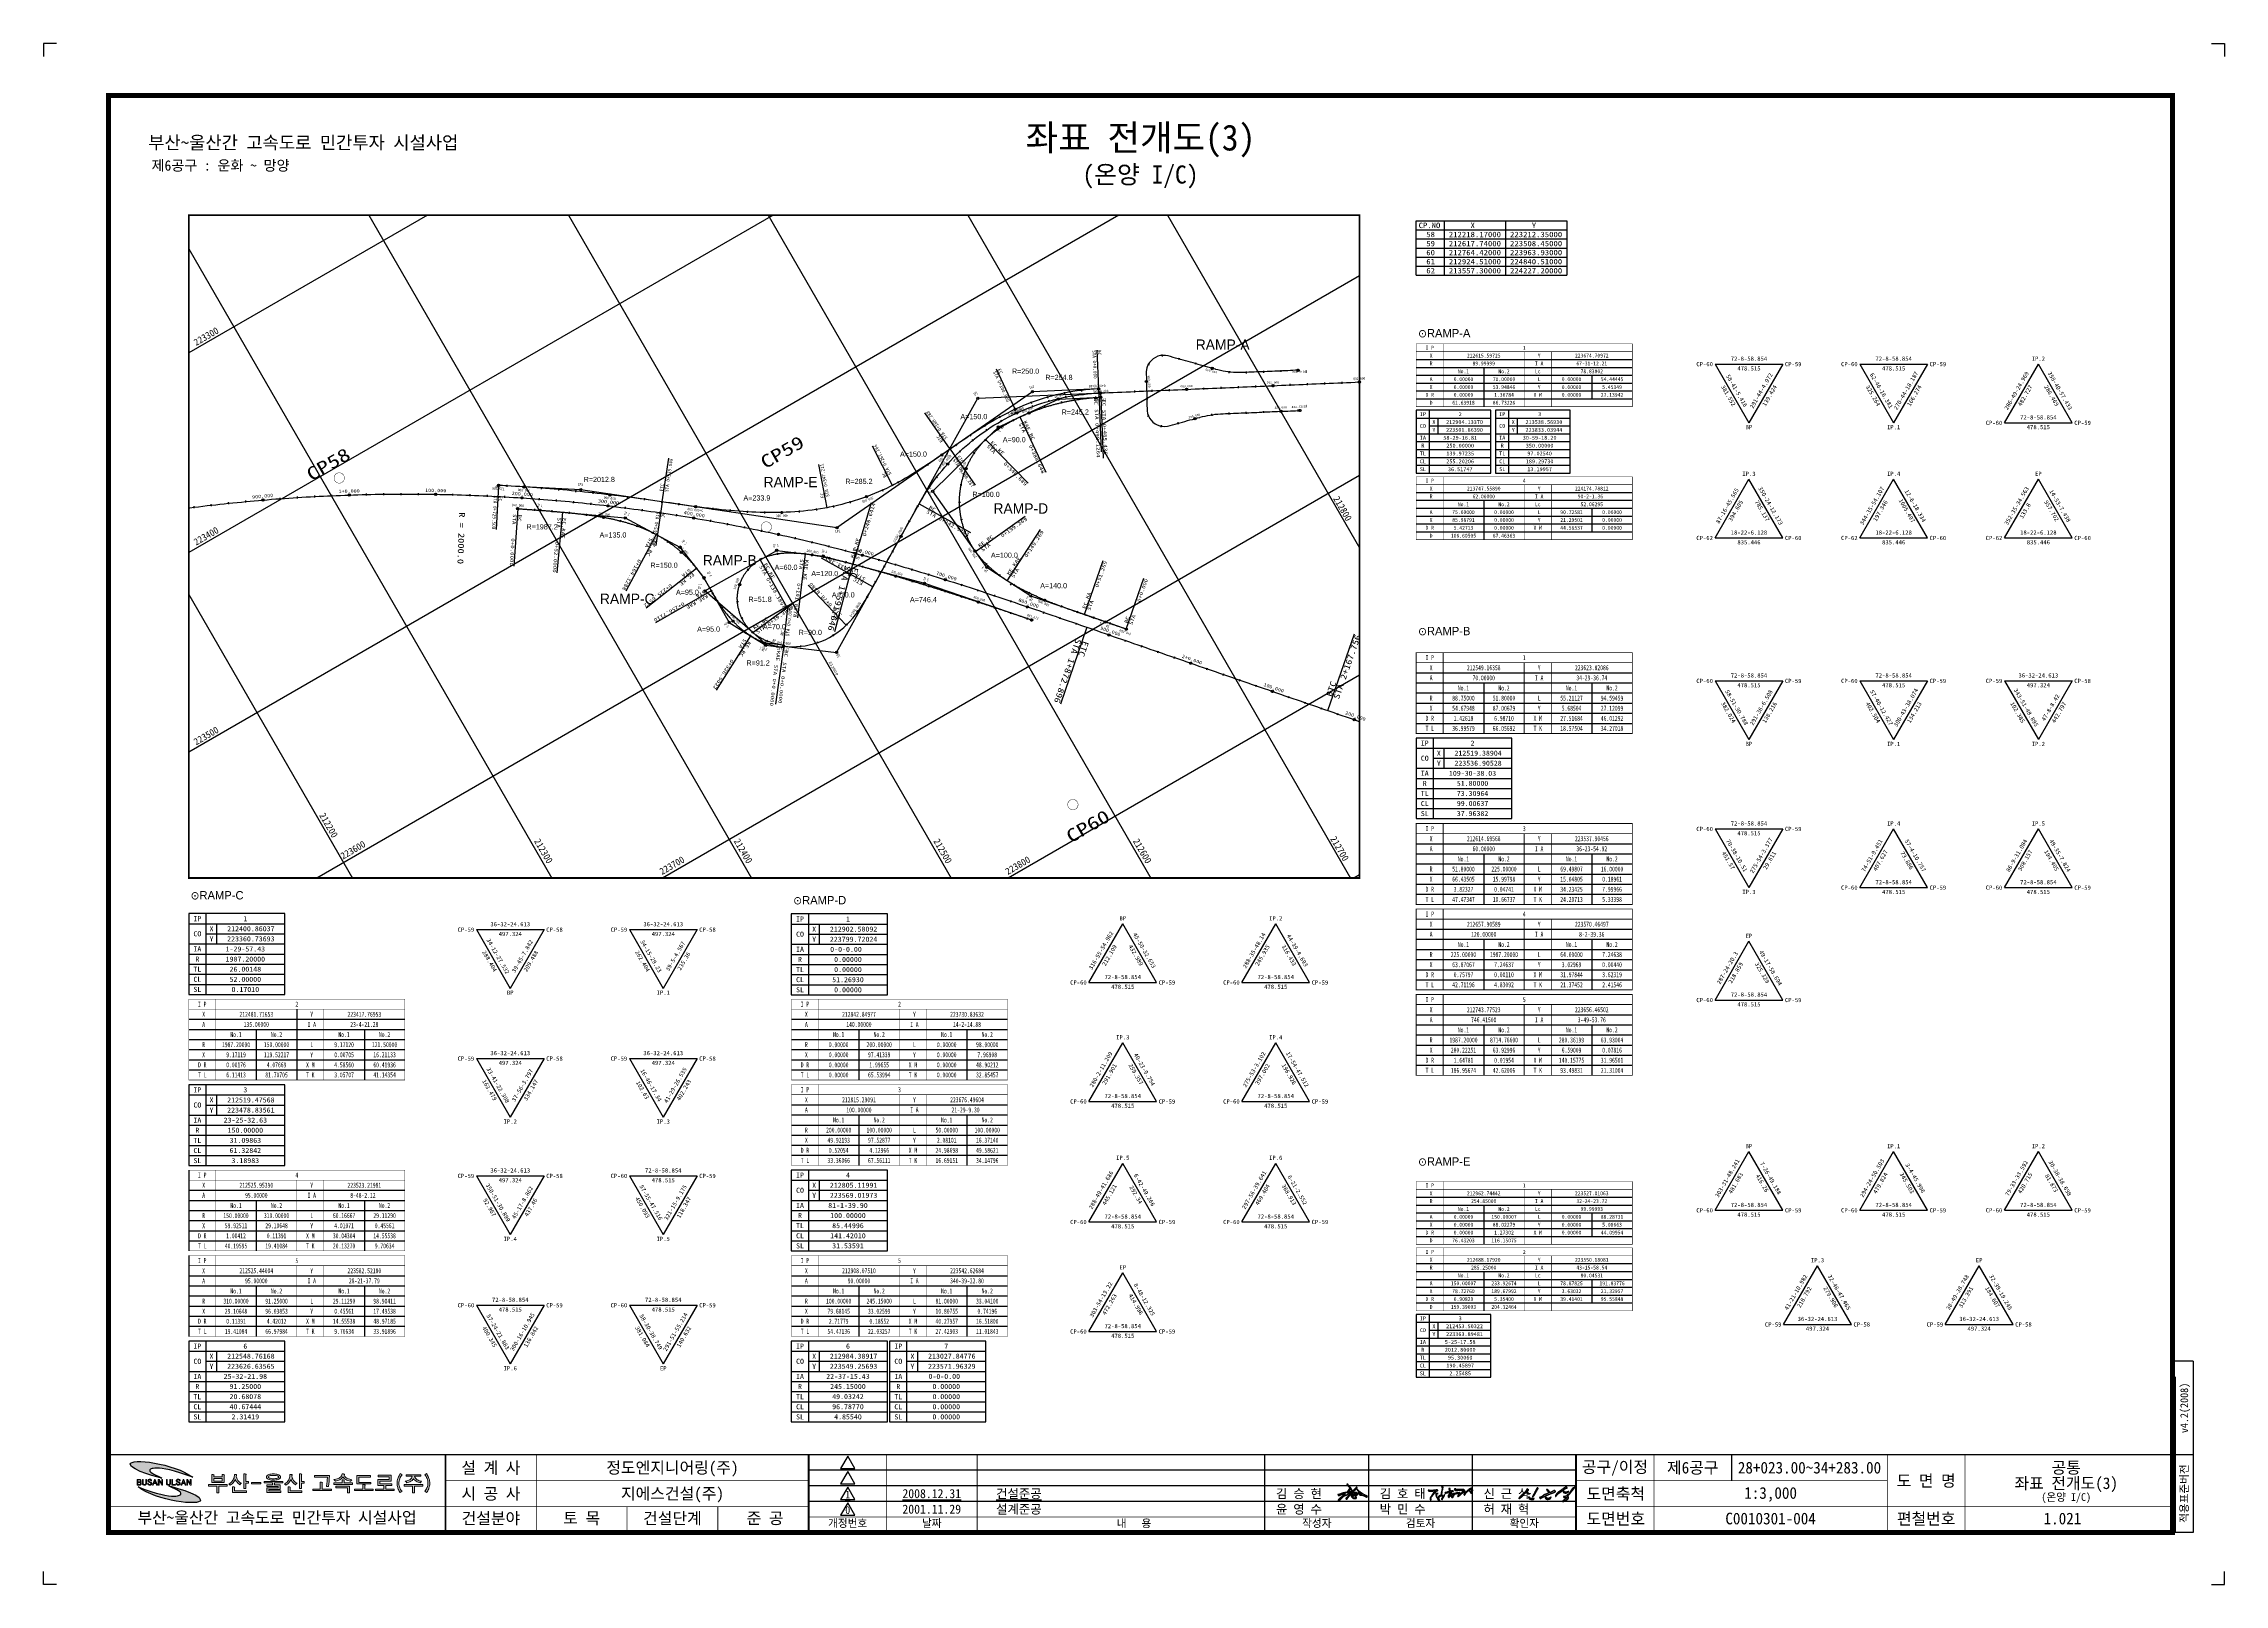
# Paper-space layout 'Layout1' of a CAD drawing. Extents: x 0 to 841, y 0 to 594.
# The model-space entities are those that its viewports show. They can reach past a viewport. Long polylines and large blocks are cut down to what shows.
import ezdxf
from ezdxf.enums import TextEntityAlignment as Align

# ---------------------------------------------------------------- set-up
doc = ezdxf.new("R2010")
doc.units = 0
doc.header["$MEASUREMENT"] = 0
doc.layers.get('0').update_dxf_attribs({"linetype": 'CONTINUOUS'})
for name, color, linetype in [('CA-ALGN-CNTL', 2, 'CONTINUOUS'), ('CA-ALGN-IPLN', 1, 'CONTINUOUS'), ('CA-ALGN-IPSM', 2, 'CONTINUOUS'), ('CA-ALGN-STSM', 2, 'CONTINUOUS'), ('CA-ALGN-SUBL', 1, 'CONTINUOUS'), ('CA-ALGN-SUBT', 2, 'CONTINUOUS'), ('CA-ALGN-TBSM', 2, 'CONTINUOUS'), ('CA-ALGN-TEXT', 3, 'CONTINUOUS'), ('CA-DIML', 1, 'CONTINUOUS'), ('CA-DIMT', 3, 'CONTINUOUS'), ('CA-TABL-LIN1', 4, 'CONTINUOUS'), ('CA-TABL-LIN2', 1, 'CONTINUOUS'), ('CA-TABL-TEX2', 3, 'CONTINUOUS'), ('CA-TEXT', 3, 'CONTINUOUS'), ('CV-GRID-BORD', 4, 'CONTINUOUS'), ('CV-GRID-LINE', 1, 'CONTINUOUS'), ('CV-GRID-TEXT', 4, 'CONTINUOUS'), ('CV-SURV-SYMB', 3, 'CONTINUOUS'), ('CV-SURV-TEXT', 3, 'CONTINUOUS'), ('CX-BORD', 3, 'CONTINUOUS'), ('CX-BORD-LIN1', 4, 'CONTINUOUS'), ('CX-BORD-LIN2', 3, 'CONTINUOUS'), ('CX-BORD-TEX2', 7, 'CONTINUOUS'), ('CX-BORD-TEX3', 6, 'CONTINUOUS'), ('CX-COMM', 3, 'CONTINUOUS'), ('CX-MISC', 2, 'CONTINUOUS'), ('CX-PAPR', 2, 'CONTINUOUS'), ('CZ-TEX1', 6, 'CONTINUOUS')]:
    doc.layers.add(name, color=color, linetype=linetype)
doc.layers.get('CX-PAPR').freeze()
doc.styles.add('GHS', font='DotumChe.ttf')
doc.styles.add('GTXT', font='DotumChe.ttf')
doc.styles.add('TB_TEXT', font='DotumChe.ttf')
doc.styles.add('TB_WBTXT', font='DotumChe.ttf')
doc.styles.add('TB_WMTXT', font='DotumChe.ttf')

# ---------------------------------------------------------------- blocks, each defined once
blk = doc.blocks.new('CXBLKA1-KHCA_PS609도각')
at = {"layer": 'CX-COMM'}
h = blk.add_hatch(color=256, dxfattribs=at)
h.paths.add_polyline_path([(504.94, 33.86), (504.93, 33.85), (504.92, 33.84), (504.91, 33.82), (504.9, 33.81), (504.88, 33.8), (504.87, 33.79), (504.86, 33.78), (504.85, 33.77), (504.84, 33.76), (504.83, 33.75), (504.82, 33.75), (504.8, 33.74), (504.79, 33.74), (504.78, 33.73), (504.77, 33.73), (504.77, 33.72), (504.76, 33.71), (504.76, 33.7), (504.76, 33.69), (504.76, 33.68), (504.76, 33.67), (504.77, 33.65), (504.78, 33.64), (504.79, 33.62), (504.81, 33.6), (504.83, 33.58), (504.85, 33.57), (504.88, 33.55), (504.9, 33.53), (504.94, 33.51), (504.97, 33.49), (505, 33.47), (505.04, 33.45), (505.08, 33.44), (505.12, 33.42), (505.16, 33.41), (505.2, 33.4), (505.24, 33.39), (505.28, 33.38), (505.32, 33.37), (505.36, 33.36), (505.4, 33.36), (505.44, 33.36), (505.48, 33.35), (505.51, 33.35), (505.55, 33.35), (505.58, 33.35), (505.61, 33.35), (505.63, 33.35), (505.66, 33.35), (505.68, 33.35), (505.7, 33.36), (505.72, 33.36), (505.73, 33.37), (505.75, 33.38), (505.77, 33.39), (505.78, 33.4), (505.8, 33.41), (505.81, 33.42), (505.83, 33.44), (505.84, 33.45), (505.85, 33.47), (505.87, 33.48), (505.88, 33.5), (505.89, 33.51), (505.9, 33.53), (505.9, 33.54), (505.91, 33.56), (505.92, 33.58), (505.92, 33.59), (505.92, 33.61), (505.92, 33.63), (505.92, 33.66), (505.92, 33.68), (505.92, 33.71), (505.91, 33.74), (505.91, 33.77), (505.9, 33.8), (505.89, 33.84), (505.88, 33.87), (505.87, 33.9), (505.85, 33.94), (505.84, 33.97), (505.83, 34), (505.81, 34.04), (505.8, 34.07), (505.78, 34.1), (505.77, 34.13), (505.75, 34.16), (505.74, 34.19), (505.73, 34.21), (505.72, 34.24), (505.71, 34.26), (505.7, 34.28), (505.69, 34.3), (505.68, 34.32), (505.67, 34.34), (505.66, 34.36), (505.66, 34.37), (505.65, 34.39), (505.64, 34.4), (505.64, 34.41), (505.63, 34.43), (505.62, 34.44), (505.62, 34.45), (505.61, 34.46), (505.61, 34.47), (505.6, 34.48), (505.59, 34.49), (505.59, 34.49), (505.58, 34.5), (505.58, 34.51), (505.57, 34.52), (505.56, 34.53), (505.56, 34.54), (505.55, 34.55), (505.54, 34.55), (505.54, 34.56), (505.53, 34.57), (505.52, 34.58), (505.52, 34.58), (505.51, 34.59), (505.5, 34.6), (505.49, 34.6), (505.49, 34.61), (505.48, 34.61), (505.48, 34.61), (505.47, 34.61), (505.46, 34.61), (505.46, 34.61), (505.45, 34.61), (505.44, 34.61), (505.44, 34.6), (505.43, 34.6), (505.42, 34.6), (505.41, 34.59), (505.41, 34.58), (505.4, 34.58), (505.39, 34.57), (505.38, 34.56), (505.38, 34.55), (505.37, 34.54), (505.36, 34.53), (505.36, 34.53), (505.35, 34.52), (505.34, 34.51), (505.34, 34.5), (505.33, 34.49), (505.33, 34.48), (505.32, 34.47), (505.32, 34.46), (505.31, 34.46), (505.31, 34.45), (505.3, 34.44), (505.3, 34.44), (505.29, 34.43), (505.29, 34.42), (505.29, 34.41), (505.28, 34.41), (505.27, 34.4), (505.27, 34.39), (505.26, 34.38), (505.25, 34.37), (505.25, 34.36), (505.24, 34.34), (505.23, 34.33), (505.22, 34.32), (505.21, 34.3), (505.2, 34.28), (505.19, 34.26), (505.17, 34.24), (505.16, 34.22), (505.15, 34.21), (505.14, 34.19), (505.13, 34.17), (505.12, 34.16), (505.12, 34.14), (505.11, 34.13), (505.11, 34.12), (505.1, 34.11), (505.1, 34.11), (505.1, 34.1), (505.09, 34.09), (505.09, 34.08), (505.08, 34.08), (505.08, 34.07), (505.07, 34.06), (505.07, 34.05), (505.06, 34.04), (505.05, 34.03), (505.05, 34.02), (505.04, 34.01), (505.04, 34.01), (505.03, 34), (505.03, 33.99), (505.02, 33.98), (505.02, 33.98), (505.01, 33.97), (505.01, 33.96), (505, 33.95), (504.99, 33.94), (504.99, 33.93), (504.98, 33.92), (504.97, 33.91), (504.96, 33.9), (504.95, 33.89), (504.94, 33.88)], flags=16)
h.paths.add_polyline_path([(504.62, 34.62), (504.61, 34.6), (504.6, 34.58), (504.59, 34.56), (504.57, 34.54), (504.56, 34.52), (504.55, 34.5), (504.54, 34.48), (504.53, 34.46), (504.52, 34.45), (504.51, 34.43), (504.51, 34.41), (504.5, 34.39), (504.5, 34.38), (504.49, 34.36), (504.49, 34.35), (504.49, 34.34), (504.49, 34.32), (504.49, 34.31), (504.48, 34.3), (504.48, 34.29), (504.48, 34.29), (504.48, 34.28), (504.48, 34.27), (504.48, 34.25), (504.48, 34.24), (504.49, 34.23), (504.49, 34.21), (504.49, 34.2), (504.49, 34.18), (504.49, 34.17), (504.5, 34.16), (504.5, 34.14), (504.5, 34.13), (504.5, 34.12), (504.5, 34.12), (504.5, 34.11), (504.51, 34.1), (504.51, 34.1), (504.51, 34.1), (504.51, 34.09), (504.52, 34.09), (504.52, 34.09), (504.53, 34.09), (504.53, 34.09), (504.54, 34.1), (504.54, 34.1), (504.55, 34.11), (504.55, 34.11), (504.56, 34.12), (504.57, 34.13), (504.58, 34.15), (504.59, 34.16), (504.6, 34.17), (504.61, 34.19), (504.62, 34.2), (504.63, 34.22), (504.64, 34.23), (504.65, 34.25), (504.66, 34.26), (504.67, 34.28), (504.67, 34.29), (504.68, 34.31), (504.69, 34.33), (504.7, 34.34), (504.71, 34.35), (504.72, 34.37), (504.73, 34.38), (504.74, 34.4), (504.75, 34.41), (504.76, 34.42), (504.77, 34.44), (504.78, 34.45), (504.79, 34.46), (504.8, 34.48), (504.81, 34.49), (504.82, 34.5), (504.83, 34.52), (504.84, 34.53), (504.85, 34.54), (504.87, 34.55), (504.88, 34.56), (504.89, 34.58), (504.9, 34.59), (504.91, 34.6), (504.92, 34.61), (504.94, 34.62), (504.95, 34.63), (504.96, 34.65), (504.98, 34.66), (504.99, 34.68), (505.01, 34.69), (505.02, 34.71), (505.04, 34.72), (505.05, 34.74), (505.07, 34.76), (505.08, 34.77), (505.09, 34.79), (505.1, 34.8), (505.11, 34.82), (505.11, 34.83), (505.12, 34.85), (505.12, 34.86), (505.13, 34.87), (505.13, 34.88), (505.13, 34.89), (505.13, 34.9), (505.13, 34.91), (505.13, 34.91), (505.12, 34.92), (505.12, 34.92), (505.11, 34.92), (505.11, 34.93), (505.1, 34.93), (505.09, 34.93), (505.09, 34.93), (505.08, 34.93), (505.07, 34.93), (505.06, 34.93), (505.05, 34.92), (505.04, 34.92), (505.03, 34.92), (505.02, 34.92), (505.01, 34.92), (505, 34.91), (504.99, 34.91), (504.98, 34.91), (504.97, 34.91), (504.96, 34.9), (504.95, 34.9), (504.94, 34.9), (504.93, 34.89), (504.93, 34.89), (504.92, 34.89), (504.91, 34.89), (504.9, 34.88), (504.9, 34.88), (504.89, 34.88), (504.88, 34.88), (504.88, 34.87), (504.87, 34.87), (504.86, 34.87), (504.86, 34.87), (504.85, 34.86), (504.84, 34.86), (504.84, 34.86), (504.83, 34.85), (504.83, 34.85), (504.82, 34.84), (504.82, 34.84), (504.81, 34.83), (504.81, 34.83), (504.8, 34.82), (504.8, 34.82), (504.79, 34.82), (504.79, 34.81), (504.78, 34.81), (504.77, 34.8), (504.77, 34.8), (504.76, 34.79), (504.75, 34.79), (504.75, 34.78), (504.74, 34.77), (504.73, 34.76), (504.72, 34.75), (504.71, 34.74), (504.7, 34.73), (504.69, 34.72), (504.68, 34.71), (504.67, 34.7), (504.66, 34.69), (504.66, 34.68), (504.65, 34.67), (504.64, 34.66), (504.63, 34.64), (504.63, 34.63)], flags=16)
h.paths.add_polyline_path([(502.93, 35.38), (502.92, 35.37), (502.92, 35.36), (502.91, 35.35), (502.92, 35.35), (502.92, 35.35), (502.93, 35.35), (502.94, 35.36), (502.96, 35.37), (502.98, 35.38), (503.01, 35.4), (503.04, 35.42), (503.08, 35.44), (503.12, 35.47), (503.16, 35.49), (503.2, 35.52), (503.24, 35.54), (503.28, 35.57), (503.32, 35.59), (503.37, 35.62), (503.41, 35.64), (503.45, 35.66), (503.49, 35.68), (503.53, 35.7), (503.58, 35.72), (503.62, 35.74), (503.66, 35.75), (503.71, 35.77), (503.75, 35.78), (503.79, 35.79), (503.82, 35.8), (503.86, 35.81), (503.89, 35.82), (503.91, 35.82), (503.93, 35.83), (503.95, 35.83), (503.96, 35.83), (503.97, 35.83), (503.98, 35.83), (503.99, 35.83), (504, 35.83), (504.01, 35.82), (504.02, 35.82), (504.03, 35.81), (504.05, 35.81), (504.06, 35.8), (504.07, 35.79), (504.09, 35.78), (504.11, 35.77), (504.12, 35.76), (504.14, 35.74), (504.16, 35.72), (504.18, 35.71), (504.19, 35.69), (504.21, 35.67), (504.22, 35.65), (504.24, 35.63), (504.25, 35.61), (504.26, 35.6), (504.26, 35.58), (504.27, 35.56), (504.28, 35.55), (504.28, 35.54), (504.28, 35.52), (504.28, 35.51), (504.29, 35.5), (504.29, 35.49), (504.29, 35.48), (504.29, 35.47), (504.29, 35.46), (504.29, 35.45), (504.29, 35.44), (504.29, 35.44), (504.29, 35.43), (504.3, 35.43), (504.3, 35.42), (504.3, 35.42), (504.3, 35.42), (504.31, 35.42), (504.31, 35.41), (504.32, 35.41), (504.32, 35.41), (504.33, 35.41), (504.34, 35.41), (504.34, 35.42), (504.35, 35.42), (504.36, 35.42), (504.36, 35.42), (504.37, 35.43), (504.38, 35.43), (504.38, 35.44), (504.39, 35.45), (504.39, 35.45), (504.4, 35.46), (504.4, 35.47), (504.41, 35.48), (504.41, 35.49), (504.42, 35.5), (504.42, 35.5), (504.42, 35.51), (504.43, 35.52), (504.43, 35.53), (504.44, 35.54), (504.44, 35.55), (504.45, 35.56), (504.46, 35.56), (504.47, 35.57), (504.47, 35.58), (504.48, 35.59), (504.49, 35.6), (504.5, 35.62), (504.52, 35.63), (504.53, 35.64), (504.54, 35.65), (504.55, 35.66), (504.56, 35.67), (504.57, 35.68), (504.59, 35.69), (504.6, 35.69), (504.61, 35.7), (504.61, 35.71), (504.62, 35.72), (504.63, 35.73), (504.63, 35.73), (504.63, 35.74), (504.64, 35.75), (504.64, 35.75), (504.64, 35.76), (504.64, 35.77), (504.63, 35.77), (504.63, 35.78), (504.63, 35.79), (504.63, 35.8), (504.62, 35.81), (504.62, 35.82), (504.61, 35.83), (504.61, 35.84), (504.6, 35.85), (504.6, 35.86), (504.59, 35.87), (504.58, 35.89), (504.58, 35.9), (504.57, 35.92), (504.56, 35.93), (504.55, 35.94), (504.54, 35.96), (504.53, 35.98), (504.52, 35.99), (504.5, 36.01), (504.49, 36.02), (504.48, 36.04), (504.47, 36.06), (504.45, 36.07), (504.44, 36.09), (504.43, 36.11), (504.41, 36.13), (504.4, 36.15), (504.39, 36.16), (504.37, 36.18), (504.36, 36.2), (504.34, 36.23), (504.33, 36.25), (504.31, 36.27), (504.3, 36.3), (504.28, 36.32), (504.26, 36.34), (504.25, 36.37), (504.23, 36.39), (504.22, 36.41), (504.21, 36.43), (504.2, 36.44), (504.19, 36.46), (504.18, 36.47), (504.17, 36.49), (504.16, 36.5), (504.15, 36.51), (504.14, 36.53), (504.14, 36.54), (504.13, 36.55), (504.12, 36.56), (504.11, 36.58), (504.1, 36.59), (504.1, 36.6), (504.09, 36.61), (504.08, 36.62), (504.07, 36.63), (504.07, 36.64), (504.06, 36.65), (504.05, 36.66), (504.05, 36.66), (504.04, 36.67), (504.03, 36.68), (504.02, 36.69), (504.01, 36.7), (504, 36.71), (503.99, 36.72), (503.98, 36.73), (503.97, 36.73), (503.96, 36.73), (503.94, 36.73), (503.92, 36.72), (503.91, 36.71), (503.88, 36.7), (503.86, 36.68), (503.84, 36.65), (503.82, 36.63), (503.8, 36.6), (503.77, 36.57), (503.75, 36.55), (503.73, 36.52), (503.71, 36.49), (503.69, 36.47), (503.67, 36.44), (503.66, 36.42), (503.64, 36.39), (503.62, 36.37), (503.61, 36.34), (503.59, 36.32), (503.57, 36.3), (503.56, 36.28), (503.54, 36.25), (503.53, 36.23), (503.51, 36.21), (503.5, 36.19), (503.48, 36.17), (503.47, 36.15), (503.45, 36.12), (503.43, 36.1), (503.42, 36.08), (503.4, 36.05), (503.38, 36.03), (503.37, 36), (503.35, 35.98), (503.33, 35.95), (503.31, 35.92), (503.29, 35.89), (503.27, 35.86), (503.25, 35.83), (503.23, 35.81), (503.22, 35.78), (503.2, 35.76), (503.19, 35.74), (503.18, 35.72), (503.16, 35.71), (503.15, 35.69), (503.14, 35.68), (503.14, 35.67), (503.13, 35.66), (503.11, 35.64), (503.1, 35.63), (503.09, 35.61), (503.08, 35.6), (503.06, 35.58), (503.05, 35.56), (503.04, 35.55), (503.02, 35.53), (503.01, 35.51), (503, 35.49), (502.98, 35.47), (502.97, 35.45), (502.96, 35.44), (502.95, 35.42), (502.94, 35.4), (502.94, 35.39)], flags=16)
h.paths.add_polyline_path([(499.2, 34.45), (499.2, 34.44), (499.2, 34.43), (499.2, 34.42), (499.2, 34.41), (499.2, 34.41), (499.2, 34.4), (499.2, 34.39), (499.2, 34.38), (499.2, 34.37), (499.2, 34.36), (499.2, 34.35), (499.2, 34.34), (499.2, 34.33), (499.2, 34.32), (499.21, 34.31), (499.21, 34.3), (499.21, 34.3), (499.22, 34.29), (499.22, 34.28), (499.23, 34.28), (499.23, 34.27), (499.24, 34.27), (499.24, 34.27), (499.25, 34.26), (499.25, 34.26), (499.25, 34.26), (499.26, 34.25), (499.26, 34.25), (499.27, 34.25), (499.27, 34.25), (499.27, 34.25), (499.28, 34.25), (499.28, 34.24), (499.29, 34.24), (499.29, 34.24), (499.3, 34.24), (499.31, 34.24), (499.32, 34.24), (499.33, 34.24), (499.34, 34.24), (499.36, 34.24), (499.37, 34.24), (499.39, 34.25), (499.41, 34.25), (499.43, 34.25), (499.45, 34.25), (499.47, 34.25), (499.49, 34.26), (499.51, 34.26), (499.53, 34.26), (499.55, 34.27), (499.56, 34.27), (499.58, 34.28), (499.6, 34.28), (499.62, 34.29), (499.64, 34.3), (499.66, 34.3), (499.67, 34.31), (499.69, 34.32), (499.71, 34.33), (499.73, 34.34), (499.75, 34.34), (499.77, 34.35), (499.79, 34.36), (499.8, 34.37), (499.82, 34.38), (499.84, 34.39), (499.86, 34.4), (499.88, 34.41), (499.9, 34.41), (499.92, 34.42), (499.94, 34.43), (499.96, 34.44), (499.98, 34.45), (500.01, 34.46), (500.03, 34.47), (500.05, 34.48), (500.07, 34.49), (500.1, 34.5), (500.12, 34.51), (500.14, 34.52), (500.17, 34.53), (500.19, 34.54), (500.21, 34.55), (500.24, 34.56), (500.26, 34.57), (500.29, 34.59), (500.32, 34.6), (500.34, 34.61), (500.37, 34.62), (500.4, 34.63), (500.43, 34.64), (500.46, 34.65), (500.49, 34.67), (500.52, 34.68), (500.55, 34.69), (500.58, 34.7), (500.62, 34.71), (500.65, 34.72), (500.68, 34.73), (500.71, 34.74), (500.74, 34.75), (500.77, 34.76), (500.8, 34.77), (500.83, 34.78), (500.86, 34.78), (500.88, 34.79), (500.91, 34.8), (500.94, 34.81), (500.96, 34.81), (500.99, 34.82), (501.02, 34.83), (501.05, 34.84), (501.08, 34.85), (501.11, 34.86), (501.15, 34.87), (501.18, 34.88), (501.22, 34.89), (501.25, 34.9), (501.29, 34.9), (501.33, 34.91), (501.37, 34.92), (501.41, 34.93), (501.45, 34.94), (501.49, 34.94), (501.53, 34.95), (501.56, 34.96), (501.6, 34.96), (501.63, 34.97), (501.65, 34.98), (501.68, 34.98), (501.7, 34.99), (501.72, 34.99), (501.74, 35), (501.75, 35.01), (501.77, 35.01), (501.79, 35.02), (501.8, 35.02), (501.82, 35.03), (501.84, 35.03), (501.85, 35.04), (501.87, 35.04), (501.88, 35.04), (501.89, 35.04), (501.91, 35.05), (501.92, 35.05), (501.93, 35.05), (501.94, 35.05), (501.95, 35.05), (501.96, 35.05), (501.96, 35.05), (501.97, 35.04), (501.97, 35.04), (501.97, 35.04), (501.97, 35.03), (501.97, 35.03), (501.97, 35.02), (501.97, 35.01), (501.96, 35), (501.95, 34.99), (501.95, 34.98), (501.93, 34.96), (501.92, 34.95), (501.91, 34.93), (501.89, 34.91), (501.88, 34.89), (501.86, 34.87), (501.84, 34.85), (501.81, 34.83), (501.79, 34.81), (501.77, 34.79), (501.74, 34.77), (501.72, 34.75), (501.69, 34.73), (501.67, 34.72), (501.65, 34.7), (501.64, 34.68), (501.62, 34.67), (501.6, 34.65), (501.58, 34.64), (501.56, 34.62), (501.54, 34.6), (501.51, 34.57), (501.47, 34.54), (501.43, 34.5), (501.38, 34.45), (501.32, 34.41), (501.26, 34.36), (501.2, 34.3), (501.14, 34.25), (501.09, 34.21), (501.04, 34.16), (500.99, 34.12), (500.95, 34.08), (500.91, 34.05), (500.87, 34.02), (500.83, 33.98), (500.79, 33.95), (500.74, 33.91), (500.69, 33.87), (500.64, 33.83), (500.58, 33.78), (500.52, 33.73), (500.45, 33.68), (500.39, 33.62), (500.33, 33.57), (500.27, 33.52), (500.21, 33.48), (500.16, 33.44), (500.11, 33.4), (500.07, 33.36), (500.03, 33.33), (499.99, 33.29), (499.95, 33.26), (499.91, 33.23), (499.87, 33.19), (499.83, 33.15), (499.78, 33.11), (499.74, 33.06), (499.69, 33.02), (499.65, 32.98), (499.6, 32.94), (499.56, 32.89), (499.53, 32.86), (499.49, 32.82), (499.46, 32.79), (499.44, 32.76), (499.42, 32.74), (499.4, 32.71), (499.38, 32.69), (499.36, 32.67), (499.34, 32.65), (499.33, 32.63), (499.32, 32.62), (499.3, 32.6), (499.29, 32.59), (499.28, 32.58), (499.27, 32.56), (499.26, 32.55), (499.25, 32.54), (499.25, 32.53), (499.24, 32.53), (499.23, 32.52), (499.23, 32.51), (499.22, 32.5), (499.22, 32.49), (499.22, 32.48), (499.21, 32.47), (499.21, 32.46), (499.21, 32.45), (499.21, 32.44), (499.21, 32.43), (499.21, 32.42), (499.21, 32.41), (499.21, 32.4), (499.21, 32.39), (499.21, 32.38), (499.22, 32.37), (499.22, 32.36), (499.23, 32.35), (499.23, 32.34), (499.24, 32.33), (499.24, 32.32), (499.25, 32.32), (499.26, 32.31), (499.26, 32.3), (499.27, 32.29), (499.27, 32.28), (499.28, 32.27), (499.28, 32.26), (499.29, 32.25), (499.3, 32.24), (499.3, 32.23), (499.3, 32.22), (499.31, 32.22), (499.31, 32.21), (499.32, 32.2), (499.32, 32.2), (499.33, 32.19), (499.34, 32.19), (499.34, 32.18), (499.35, 32.18), (499.36, 32.17), (499.37, 32.17), (499.38, 32.16), (499.38, 32.16), (499.39, 32.15), (499.4, 32.15), (499.41, 32.15), (499.41, 32.15), (499.42, 32.15), (499.43, 32.15), (499.44, 32.15), (499.44, 32.15), (499.45, 32.15), (499.47, 32.16), (499.48, 32.16), (499.49, 32.17), (499.51, 32.18), (499.53, 32.19), (499.54, 32.2), (499.56, 32.21), (499.57, 32.22), (499.59, 32.23), (499.6, 32.23), (499.61, 32.24), (499.61, 32.25), (499.62, 32.26), (499.63, 32.26), (499.63, 32.27), (499.64, 32.28), (499.65, 32.29), (499.65, 32.3), (499.66, 32.31), (499.67, 32.32), (499.67, 32.34), (499.68, 32.35), (499.69, 32.36), (499.69, 32.38), (499.7, 32.39), (499.71, 32.4), (499.71, 32.41), (499.72, 32.42), (499.73, 32.43), (499.74, 32.45), (499.75, 32.46), (499.76, 32.48), (499.78, 32.49), (499.8, 32.51), (499.82, 32.53), (499.85, 32.55), (499.87, 32.58), (499.9, 32.6), (499.92, 32.62), (499.95, 32.65), (499.98, 32.67), (500, 32.69), (500.02, 32.71), (500.05, 32.73), (500.07, 32.75), (500.1, 32.77), (500.12, 32.8), (500.15, 32.82), (500.17, 32.84), (500.2, 32.87), (500.24, 32.9), (500.27, 32.93), (500.3, 32.96), (500.34, 32.99), (500.37, 33.03), (500.41, 33.06), (500.44, 33.1), (500.48, 33.14), (500.51, 33.17), (500.55, 33.21), (500.58, 33.25), (500.62, 33.28), (500.65, 33.32), (500.68, 33.35), (500.71, 33.38), (500.74, 33.41), (500.77, 33.43), (500.8, 33.46), (500.82, 33.48), (500.85, 33.5), (500.87, 33.52), (500.9, 33.54), (500.92, 33.56), (500.94, 33.58), (500.97, 33.6), (500.99, 33.62), (501.02, 33.65), (501.05, 33.67), (501.09, 33.7), (501.12, 33.73), (501.17, 33.77), (501.22, 33.81), (501.27, 33.85), (501.32, 33.9), (501.38, 33.95), (501.43, 33.99), (501.49, 34.04), (501.54, 34.08), (501.58, 34.12), (501.62, 34.15), (501.66, 34.18), (501.68, 34.21), (501.71, 34.23), (501.73, 34.25), (501.74, 34.27), (501.76, 34.29), (501.77, 34.3), (501.79, 34.32), (501.8, 34.33), (501.81, 34.35), (501.83, 34.36), (501.84, 34.37), (501.85, 34.38), (501.86, 34.39), (501.87, 34.4), (501.88, 34.41), (501.89, 34.42), (501.9, 34.43), (501.9, 34.44), (501.91, 34.45), (501.92, 34.45), (501.92, 34.46), (501.93, 34.47), (501.93, 34.47), (501.94, 34.47), (501.94, 34.48), (501.95, 34.48), (501.95, 34.48), (501.96, 34.48), (501.96, 34.49), (501.96, 34.49), (501.97, 34.49), (501.97, 34.49), (501.98, 34.49), (501.98, 34.49), (501.98, 34.49), (501.99, 34.49), (501.99, 34.48), (501.99, 34.48), (502, 34.48), (502, 34.47), (502, 34.47), (502, 34.46), (502.01, 34.45), (502.01, 34.45), (502.01, 34.44), (502.01, 34.43), (502.01, 34.43), (502.01, 34.42), (502.01, 34.42), (502.01, 34.41), (502.02, 34.4), (502.02, 34.4), (502.02, 34.39), (502.02, 34.38), (502.03, 34.38), (502.03, 34.37), (502.04, 34.36), (502.04, 34.35), (502.05, 34.34), (502.06, 34.33), (502.07, 34.33), (502.07, 34.32), (502.08, 34.31), (502.09, 34.31), (502.1, 34.3), (502.11, 34.3), (502.12, 34.3), (502.14, 34.29), (502.15, 34.29), (502.16, 34.29), (502.17, 34.29), (502.18, 34.28), (502.2, 34.28), (502.21, 34.28), (502.22, 34.28), (502.23, 34.28), (502.25, 34.29), (502.26, 34.29), (502.27, 34.29), (502.27, 34.29), (502.28, 34.3), (502.29, 34.3), (502.3, 34.31), (502.32, 34.32), (502.33, 34.33), (502.35, 34.34), (502.37, 34.36), (502.4, 34.37), (502.42, 34.39), (502.45, 34.41), (502.48, 34.44), (502.51, 34.46), (502.54, 34.48), (502.57, 34.5), (502.6, 34.53), (502.63, 34.55), (502.65, 34.57), (502.68, 34.6), (502.7, 34.62), (502.73, 34.64), (502.76, 34.67), (502.79, 34.69), (502.81, 34.72), (502.84, 34.74), (502.87, 34.77), (502.9, 34.79), (502.93, 34.82), (502.96, 34.84), (502.99, 34.87), (503.01, 34.89), (503.04, 34.91), (503.06, 34.92), (503.08, 34.94), (503.09, 34.96), (503.11, 34.97), (503.13, 34.99), (503.15, 35.01), (503.17, 35.03), (503.19, 35.05), (503.22, 35.07), (503.24, 35.09), (503.27, 35.11), (503.3, 35.13), (503.32, 35.16), (503.34, 35.18), (503.37, 35.19), (503.39, 35.21), (503.4, 35.22), (503.42, 35.23), (503.43, 35.24), (503.45, 35.25), (503.46, 35.26), (503.47, 35.27), (503.48, 35.28), (503.49, 35.28), (503.5, 35.29), (503.51, 35.3), (503.52, 35.31), (503.53, 35.31), (503.54, 35.32), (503.55, 35.33), (503.56, 35.33), (503.57, 35.34), (503.58, 35.35), (503.59, 35.35), (503.6, 35.36), (503.61, 35.37), (503.62, 35.38), (503.63, 35.39), (503.64, 35.39), (503.65, 35.4), (503.66, 35.41), (503.67, 35.42), (503.68, 35.43), (503.69, 35.44), (503.7, 35.45), (503.71, 35.46), (503.71, 35.47), (503.72, 35.47), (503.73, 35.48), (503.74, 35.48), (503.75, 35.49), (503.75, 35.49), (503.76, 35.49), (503.77, 35.5), (503.78, 35.5), (503.79, 35.5), (503.8, 35.49), (503.81, 35.49), (503.83, 35.49), (503.84, 35.49), (503.85, 35.49), (503.86, 35.48), (503.88, 35.48), (503.89, 35.48), (503.9, 35.48), (503.91, 35.48), (503.92, 35.48), (503.93, 35.48), (503.94, 35.48), (503.95, 35.47), (503.95, 35.47), (503.96, 35.47), (503.96, 35.46), (503.96, 35.46), (503.96, 35.45), (503.96, 35.44), (503.96, 35.43), (503.96, 35.42), (503.95, 35.41), (503.95, 35.4), (503.94, 35.39), (503.93, 35.38), (503.93, 35.37), (503.92, 35.36), (503.91, 35.35), (503.91, 35.34), (503.9, 35.33), (503.89, 35.31), (503.89, 35.3), (503.88, 35.29), (503.88, 35.28), (503.87, 35.27), (503.87, 35.26), (503.86, 35.25), (503.86, 35.24), (503.86, 35.23), (503.85, 35.22), (503.84, 35.21), (503.84, 35.2), (503.83, 35.18), (503.82, 35.17), (503.82, 35.15), (503.81, 35.13), (503.8, 35.11), (503.78, 35.08), (503.76, 35.05), (503.74, 35.01), (503.71, 34.96), (503.67, 34.9), (503.62, 34.82), (503.55, 34.73), (503.47, 34.63), (503.39, 34.51), (503.29, 34.38), (503.19, 34.25), (503.09, 34.12), (503, 34), (502.91, 33.89), (502.84, 33.79), (502.78, 33.71), (502.73, 33.65), (502.69, 33.6), (502.66, 33.57), (502.64, 33.54), (502.63, 33.52), (502.62, 33.51), (502.61, 33.5), (502.6, 33.49), (502.59, 33.48), (502.58, 33.47), (502.57, 33.46), (502.56, 33.45), (502.56, 33.44), (502.55, 33.43), (502.54, 33.42), (502.53, 33.41), (502.52, 33.4), (502.52, 33.39), (502.51, 33.38), (502.5, 33.37), (502.49, 33.36), (502.48, 33.35), (502.47, 33.35), (502.45, 33.34), (502.44, 33.33), (502.42, 33.32), (502.41, 33.31), (502.39, 33.31), (502.38, 33.3), (502.36, 33.29), (502.35, 33.28), (502.33, 33.28), (502.32, 33.27), (502.31, 33.26), (502.29, 33.25), (502.28, 33.24), (502.27, 33.23), (502.26, 33.22), (502.25, 33.21), (502.25, 33.2), (502.24, 33.2), (502.24, 33.19), (502.23, 33.18), (502.23, 33.17), (502.23, 33.16), (502.23, 33.15), (502.23, 33.13), (502.23, 33.12), (502.23, 33.11), (502.23, 33.1), (502.23, 33.08), (502.23, 33.07), (502.23, 33.06), (502.23, 33.04), (502.23, 33.03), (502.24, 33.01), (502.24, 33), (502.24, 32.98), (502.25, 32.97), (502.25, 32.95), (502.26, 32.94), (502.26, 32.93), (502.27, 32.91), (502.28, 32.9), (502.28, 32.89), (502.29, 32.88), (502.3, 32.87), (502.31, 32.86), (502.32, 32.85), (502.33, 32.85), (502.34, 32.84), (502.35, 32.83), (502.36, 32.83), (502.37, 32.82), (502.38, 32.81), (502.39, 32.81), (502.4, 32.81), (502.41, 32.8), (502.43, 32.8), (502.44, 32.8), (502.45, 32.8), (502.46, 32.79), (502.48, 32.79), (502.49, 32.8), (502.5, 32.8), (502.52, 32.8), (502.53, 32.8), (502.55, 32.81), (502.56, 32.81), (502.57, 32.82), (502.59, 32.83), (502.6, 32.83), (502.61, 32.84), (502.62, 32.85), (502.63, 32.85), (502.64, 32.86), (502.65, 32.86), (502.65, 32.87), (502.66, 32.87), (502.67, 32.88), (502.67, 32.89), (502.68, 32.9), (502.68, 32.9), (502.69, 32.91), (502.69, 32.92), (502.7, 32.93), (502.7, 32.95), (502.71, 32.96), (502.71, 32.97), (502.72, 32.98), (502.72, 33), (502.73, 33.01), (502.73, 33.03), (502.74, 33.04), (502.75, 33.06), (502.76, 33.07), (502.77, 33.09), (502.78, 33.1), (502.79, 33.12), (502.8, 33.14), (502.81, 33.16), (502.83, 33.18), (502.84, 33.2), (502.86, 33.23), (502.88, 33.25), (502.9, 33.28), (502.92, 33.31), (502.94, 33.34), (502.97, 33.37), (502.99, 33.4), (503.02, 33.44), (503.04, 33.47), (503.07, 33.51), (503.1, 33.55), (503.13, 33.58), (503.16, 33.62), (503.19, 33.66), (503.22, 33.7), (503.25, 33.74), (503.28, 33.77), (503.31, 33.81), (503.33, 33.84), (503.36, 33.87), (503.38, 33.89), (503.4, 33.92), (503.42, 33.95), (503.44, 33.97), (503.47, 34), (503.49, 34.03), (503.52, 34.07), (503.56, 34.11), (503.6, 34.15), (503.64, 34.2), (503.68, 34.26), (503.73, 34.31), (503.77, 34.37), (503.82, 34.42), (503.86, 34.47), (503.9, 34.51), (503.93, 34.55), (503.95, 34.59), (503.98, 34.61), (504, 34.64), (504.02, 34.66), (504.03, 34.68), (504.05, 34.7), (504.07, 34.72), (504.09, 34.74), (504.11, 34.76), (504.14, 34.79), (504.16, 34.81), (504.18, 34.84), (504.21, 34.86), (504.23, 34.88), (504.25, 34.91), (504.27, 34.93), (504.29, 34.95), (504.31, 34.97), (504.33, 34.98), (504.35, 35), (504.37, 35.02), (504.39, 35.04), (504.41, 35.05), (504.43, 35.07), (504.45, 35.09), (504.47, 35.11), (504.49, 35.13), (504.52, 35.15), (504.54, 35.16), (504.55, 35.18), (504.57, 35.19), (504.59, 35.21), (504.6, 35.22), (504.61, 35.23), (504.63, 35.24), (504.64, 35.25), (504.65, 35.26), (504.66, 35.27), (504.67, 35.29), (504.68, 35.3), (504.7, 35.31), (504.71, 35.32), (504.72, 35.33), (504.74, 35.34), (504.75, 35.35), (504.76, 35.36), (504.77, 35.37), (504.78, 35.38), (504.79, 35.39), (504.8, 35.4), (504.81, 35.4), (504.81, 35.41), (504.82, 35.41), (504.82, 35.42), (504.82, 35.42), (504.83, 35.42), (504.83, 35.42), (504.83, 35.43), (504.83, 35.43), (504.84, 35.43), (504.84, 35.43), (504.84, 35.43), (504.85, 35.42), (504.85, 35.42), (504.85, 35.42), (504.86, 35.41), (504.87, 35.41), (504.87, 35.4), (504.88, 35.4), (504.89, 35.39), (504.89, 35.39), (504.9, 35.38), (504.9, 35.37), (504.91, 35.37), (504.91, 35.36), (504.91, 35.35), (504.91, 35.35), (504.92, 35.34), (504.92, 35.33), (504.92, 35.33), (504.92, 35.32), (504.92, 35.31), (504.91, 35.31), (504.91, 35.3), (504.91, 35.3), (504.9, 35.29), (504.89, 35.28), (504.88, 35.28), (504.87, 35.27), (504.86, 35.26), (504.85, 35.26), (504.84, 35.25), (504.82, 35.24), (504.81, 35.24), (504.8, 35.23), (504.79, 35.23), (504.78, 35.22), (504.77, 35.22), (504.76, 35.22), (504.75, 35.21), (504.74, 35.21), (504.73, 35.21), (504.72, 35.21), (504.72, 35.21), (504.71, 35.21), (504.7, 35.2), (504.7, 35.2), (504.69, 35.2), (504.69, 35.2), (504.68, 35.2), (504.67, 35.2), (504.67, 35.2), (504.66, 35.2), (504.66, 35.2), (504.65, 35.2), (504.64, 35.2), (504.64, 35.2), (504.63, 35.19), (504.63, 35.19), (504.62, 35.19), (504.62, 35.18), (504.61, 35.18), (504.61, 35.17), (504.6, 35.17), (504.6, 35.16), (504.59, 35.15), (504.59, 35.14), (504.58, 35.13), (504.57, 35.12), (504.57, 35.11), (504.56, 35.1), (504.55, 35.09), (504.55, 35.08), (504.54, 35.06), (504.53, 35.05), (504.52, 35.04), (504.51, 35.02), (504.5, 35.01), (504.49, 34.99), (504.48, 34.98), (504.47, 34.97), (504.46, 34.95), (504.45, 34.93), (504.44, 34.92), (504.42, 34.9), (504.41, 34.88), (504.4, 34.87), (504.39, 34.85), (504.37, 34.83), (504.36, 34.81), (504.35, 34.79), (504.34, 34.78), (504.32, 34.76), (504.31, 34.74), (504.3, 34.72), (504.29, 34.71), (504.28, 34.69), (504.28, 34.68), (504.27, 34.67), (504.26, 34.65), (504.26, 34.64), (504.26, 34.63), (504.25, 34.61), (504.25, 34.59), (504.25, 34.56), (504.25, 34.53), (504.25, 34.5), (504.25, 34.45), (504.25, 34.4), (504.25, 34.35), (504.25, 34.29), (504.25, 34.24), (504.25, 34.18), (504.26, 34.12), (504.26, 34.07), (504.27, 34.03), (504.28, 33.99), (504.29, 33.96), (504.31, 33.93), (504.32, 33.9), (504.34, 33.87), (504.35, 33.85), (504.37, 33.83), (504.39, 33.81), (504.4, 33.78), (504.42, 33.76), (504.43, 33.74), (504.45, 33.72), (504.46, 33.7), (504.48, 33.68), (504.49, 33.66), (504.51, 33.64), (504.52, 33.62), (504.54, 33.6), (504.56, 33.58), (504.58, 33.57), (504.6, 33.54), (504.62, 33.52), (504.64, 33.5), (504.67, 33.48), (504.69, 33.45), (504.72, 33.42), (504.76, 33.39), (504.79, 33.36), (504.82, 33.34), (504.86, 33.31), (504.9, 33.28), (504.93, 33.26), (504.97, 33.23), (505.02, 33.21), (505.06, 33.19), (505.1, 33.17), (505.15, 33.15), (505.19, 33.13), (505.24, 33.12), (505.29, 33.11), (505.35, 33.09), (505.4, 33.08), (505.46, 33.07), (505.51, 33.06), (505.57, 33.06), (505.62, 33.05), (505.67, 33.05), (505.73, 33.05), (505.78, 33.05), (505.82, 33.05), (505.87, 33.05), (505.91, 33.06), (505.95, 33.06), (505.99, 33.06), (506.02, 33.07), (506.04, 33.07), (506.07, 33.08), (506.08, 33.08), (506.1, 33.09), (506.11, 33.09), (506.12, 33.1), (506.13, 33.1), (506.14, 33.11), (506.15, 33.12), (506.16, 33.12), (506.17, 33.13), (506.18, 33.14), (506.18, 33.15), (506.19, 33.16), (506.2, 33.17), (506.21, 33.18), (506.21, 33.19), (506.22, 33.2), (506.22, 33.21), (506.23, 33.22), (506.24, 33.24), (506.24, 33.25), (506.24, 33.26), (506.25, 33.28), (506.25, 33.29), (506.26, 33.31), (506.26, 33.32), (506.26, 33.34), (506.27, 33.36), (506.27, 33.37), (506.27, 33.39), (506.28, 33.41), (506.28, 33.42), (506.28, 33.44), (506.28, 33.46), (506.28, 33.48), (506.28, 33.49), (506.28, 33.51), (506.28, 33.52), (506.28, 33.54), (506.28, 33.55), (506.28, 33.56), (506.28, 33.57), (506.27, 33.59), (506.27, 33.6), (506.27, 33.61), (506.26, 33.62), (506.26, 33.63), (506.26, 33.64), (506.25, 33.65), (506.24, 33.66), (506.24, 33.68), (506.23, 33.69), (506.23, 33.7), (506.22, 33.71), (506.21, 33.72), (506.21, 33.73), (506.2, 33.74), (506.2, 33.75), (506.19, 33.77), (506.18, 33.79), (506.17, 33.81), (506.16, 33.84), (506.14, 33.88), (506.12, 33.93), (506.09, 33.98), (506.07, 34.04), (506.04, 34.1), (506.01, 34.16), (505.98, 34.22), (505.95, 34.28), (505.92, 34.34), (505.89, 34.38), (505.87, 34.42), (505.85, 34.45), (505.83, 34.48), (505.81, 34.51), (505.8, 34.53), (505.78, 34.55), (505.77, 34.56), (505.75, 34.58), (505.74, 34.6), (505.73, 34.61), (505.72, 34.63), (505.71, 34.64), (505.7, 34.66), (505.69, 34.67), (505.68, 34.68), (505.67, 34.7), (505.66, 34.71), (505.65, 34.72), (505.64, 34.74), (505.63, 34.75), (505.62, 34.76), (505.61, 34.77), (505.61, 34.77), (505.6, 34.78), (505.6, 34.79), (505.6, 34.79), (505.59, 34.8), (505.59, 34.81), (505.6, 34.81), (505.6, 34.82), (505.6, 34.83), (505.61, 34.83), (505.62, 34.84), (505.62, 34.85), (505.63, 34.86), (505.64, 34.87), (505.65, 34.88), (505.66, 34.89), (505.67, 34.9), (505.68, 34.91), (505.69, 34.91), (505.7, 34.92), (505.71, 34.92), (505.71, 34.93), (505.72, 34.93), (505.73, 34.94), (505.74, 34.94), (505.75, 34.95), (505.75, 34.95), (505.76, 34.95), (505.77, 34.96), (505.79, 34.96), (505.8, 34.97), (505.81, 34.97), (505.83, 34.98), (505.85, 34.98), (505.87, 34.99), (505.89, 34.99), (505.91, 35), (505.93, 35), (505.95, 35), (505.97, 35.01), (505.99, 35.01), (506.01, 35.01), (506.03, 35.02), (506.04, 35.02), (506.06, 35.02), (506.07, 35.02), (506.09, 35.02), (506.1, 35.01), (506.11, 35.01), (506.12, 35.01), (506.13, 35.01), (506.14, 35), (506.15, 35), (506.16, 34.99), (506.17, 34.99), (506.17, 34.99), (506.18, 34.98), (506.18, 34.97), (506.19, 34.97), (506.19, 34.96), (506.2, 34.96), (506.2, 34.95), (506.2, 34.94), (506.21, 34.93), (506.21, 34.93), (506.21, 34.92), (506.21, 34.91), (506.21, 34.9), (506.21, 34.89), (506.21, 34.88), (506.21, 34.87), (506.21, 34.86), (506.21, 34.85), (506.21, 34.83), (506.21, 34.82), (506.21, 34.81), (506.2, 34.8), (506.2, 34.78), (506.2, 34.77), (506.2, 34.76), (506.2, 34.74), (506.2, 34.73), (506.2, 34.71), (506.2, 34.7), (506.2, 34.69), (506.2, 34.67), (506.2, 34.66), (506.2, 34.64), (506.2, 34.63), (506.2, 34.61), (506.21, 34.6), (506.21, 34.58), (506.21, 34.56), (506.21, 34.55), (506.22, 34.54), (506.22, 34.52), (506.22, 34.51), (506.22, 34.5), (506.22, 34.49), (506.23, 34.48), (506.23, 34.47), (506.23, 34.46), (506.24, 34.46), (506.24, 34.45), (506.24, 34.44), (506.24, 34.44), (506.25, 34.43), (506.25, 34.43), (506.26, 34.42), (506.26, 34.42), (506.27, 34.42), (506.27, 34.41), (506.28, 34.41), (506.29, 34.4), (506.3, 34.4), (506.31, 34.4), (506.32, 34.39), (506.33, 34.39), (506.34, 34.38), (506.35, 34.38), (506.36, 34.38), (506.37, 34.38), (506.38, 34.38), (506.4, 34.38), (506.41, 34.38), (506.42, 34.38), (506.44, 34.38), (506.45, 34.39), (506.47, 34.4), (506.49, 34.41), (506.51, 34.42), (506.53, 34.43), (506.55, 34.44), (506.56, 34.46), (506.58, 34.47), (506.6, 34.49), (506.61, 34.5), (506.62, 34.51), (506.63, 34.53), (506.64, 34.54), (506.65, 34.55), (506.65, 34.57), (506.66, 34.58), (506.66, 34.59), (506.67, 34.6), (506.67, 34.61), (506.67, 34.62), (506.68, 34.64), (506.69, 34.65), (506.69, 34.66), (506.7, 34.67), (506.71, 34.68), (506.73, 34.7), (506.74, 34.71), (506.76, 34.72), (506.78, 34.74), (506.79, 34.75), (506.81, 34.77), (506.83, 34.78), (506.85, 34.79), (506.87, 34.81), (506.89, 34.82), (506.9, 34.83), (506.91, 34.84), (506.93, 34.85), (506.94, 34.86), (506.95, 34.87), (506.96, 34.88), (506.98, 34.89), (506.99, 34.9), (507, 34.91), (507.01, 34.92), (507.02, 34.93), (507.03, 34.94), (507.04, 34.94), (507.05, 34.95), (507.06, 34.96), (507.07, 34.97), (507.08, 34.97), (507.09, 34.98), (507.11, 34.98), (507.12, 34.99), (507.13, 34.99), (507.14, 34.99), (507.15, 34.99), (507.17, 34.99), (507.18, 34.99), (507.19, 34.99), (507.2, 34.98), (507.22, 34.98), (507.23, 34.98), (507.24, 34.97), (507.25, 34.97), (507.26, 34.97), (507.27, 34.96), (507.28, 34.96), (507.29, 34.95), (507.29, 34.95), (507.3, 34.94), (507.31, 34.94), (507.32, 34.93), (507.32, 34.92), (507.33, 34.91), (507.34, 34.9), (507.35, 34.88), (507.36, 34.87), (507.36, 34.86), (507.37, 34.84), (507.38, 34.82), (507.39, 34.81), (507.4, 34.79), (507.4, 34.77), (507.41, 34.75), (507.42, 34.73), (507.43, 34.71), (507.44, 34.7), (507.44, 34.68), (507.45, 34.66), (507.46, 34.65), (507.47, 34.64), (507.48, 34.62), (507.48, 34.61), (507.49, 34.6), (507.5, 34.59), (507.51, 34.57), (507.52, 34.56), (507.54, 34.55), (507.55, 34.53), (507.56, 34.52), (507.57, 34.51), (507.58, 34.49), (507.59, 34.48), (507.6, 34.47), (507.62, 34.46), (507.63, 34.46), (507.64, 34.45), (507.65, 34.45), (507.67, 34.44), (507.69, 34.44), (507.71, 34.44), (507.75, 34.44), (507.78, 34.43), (507.83, 34.43), (507.87, 34.43), (507.92, 34.42), (507.97, 34.42), (508.02, 34.42), (508.06, 34.42), (508.1, 34.41), (508.13, 34.41), (508.16, 34.41), (508.18, 34.41), (508.2, 34.41), (508.22, 34.41), (508.23, 34.41), (508.25, 34.41), (508.27, 34.41), (508.28, 34.41), (508.3, 34.41), (508.32, 34.41), (508.35, 34.41), (508.37, 34.41), (508.39, 34.41), (508.41, 34.41), (508.42, 34.41), (508.44, 34.41), (508.45, 34.41), (508.47, 34.42), (508.48, 34.42), (508.49, 34.42), (508.5, 34.42), (508.51, 34.42), (508.52, 34.42), (508.54, 34.42), (508.55, 34.42), (508.56, 34.42), (508.57, 34.42), (508.58, 34.42), (508.59, 34.42), (508.61, 34.42), (508.62, 34.42), (508.63, 34.41), (508.64, 34.41), (508.65, 34.41), (508.66, 34.4), (508.67, 34.4), (508.68, 34.4), (508.69, 34.39), (508.7, 34.39), (508.71, 34.38), (508.72, 34.37), (508.73, 34.37), (508.74, 34.36), (508.75, 34.35), (508.76, 34.35), (508.77, 34.34), (508.78, 34.33), (508.8, 34.33), (508.81, 34.32), (508.82, 34.31), (508.83, 34.31), (508.84, 34.3), (508.86, 34.3), (508.87, 34.29), (508.88, 34.29), (508.9, 34.29), (508.92, 34.28), (508.93, 34.28), (508.95, 34.27), (508.97, 34.27), (509, 34.26), (509.02, 34.25), (509.05, 34.24), (509.08, 34.23), (509.11, 34.21), (509.15, 34.2), (509.18, 34.18), (509.22, 34.16), (509.25, 34.15), (509.28, 34.13), (509.31, 34.12), (509.34, 34.1), (509.36, 34.09), (509.39, 34.08), (509.41, 34.07), (509.43, 34.06), (509.45, 34.05), (509.47, 34.04), (509.49, 34.03), (509.51, 34.02), (509.53, 34.01), (509.56, 34), (509.59, 33.99), (509.61, 33.98), (509.64, 33.97), (509.67, 33.95), (509.7, 33.94), (509.73, 33.92), (509.77, 33.9), (509.8, 33.89), (509.83, 33.87), (509.86, 33.85), (509.89, 33.84), (509.92, 33.82), (509.94, 33.81), (509.97, 33.79), (509.99, 33.78), (510.01, 33.77), (510.02, 33.76), (510.04, 33.75), (510.05, 33.74), (510.07, 33.74), (510.08, 33.73), (510.09, 33.72), (510.1, 33.71), (510.12, 33.7), (510.13, 33.7), (510.14, 33.69), (510.15, 33.68), (510.16, 33.67), (510.18, 33.67), (510.19, 33.66), (510.2, 33.65), (510.21, 33.65), (510.22, 33.64), (510.23, 33.63), (510.25, 33.63), (510.26, 33.63), (510.27, 33.62), (510.28, 33.62), (510.3, 33.62), (510.31, 33.62), (510.33, 33.63), (510.34, 33.63), (510.35, 33.63), (510.37, 33.64), (510.38, 33.64), (510.39, 33.65), (510.4, 33.66), (510.41, 33.67), (510.42, 33.68), (510.42, 33.69), (510.43, 33.7), (510.44, 33.71), (510.45, 33.73), (510.45, 33.74), (510.46, 33.76), (510.47, 33.78), (510.47, 33.8), (510.48, 33.81), (510.48, 33.83), (510.49, 33.85), (510.49, 33.86), (510.49, 33.88), (510.49, 33.89), (510.49, 33.9), (510.49, 33.91), (510.49, 33.93), (510.49, 33.94), (510.48, 33.95), (510.48, 33.95), (510.47, 33.96), (510.47, 33.97), (510.46, 33.98), (510.46, 33.99), (510.45, 33.99), (510.44, 34), (510.44, 34.01), (510.43, 34.02), (510.42, 34.03), (510.42, 34.04), (510.41, 34.04), (510.4, 34.05), (510.39, 34.06), (510.38, 34.07), (510.37, 34.08), (510.36, 34.09), (510.35, 34.1), (510.33, 34.11), (510.32, 34.12), (510.3, 34.13), (510.28, 34.13), (510.26, 34.14), (510.24, 34.15), (510.22, 34.16), (510.2, 34.16), (510.18, 34.17), (510.15, 34.18), (510.11, 34.19), (510.07, 34.2), (510.02, 34.22), (509.96, 34.25), (509.89, 34.28), (509.81, 34.32), (509.71, 34.36), (509.61, 34.41), (509.5, 34.47), (509.39, 34.52), (509.28, 34.58), (509.18, 34.64), (509.08, 34.69), (508.98, 34.75), (508.9, 34.8), (508.82, 34.84), (508.74, 34.88), (508.68, 34.92), (508.62, 34.96), (508.57, 34.99), (508.52, 35.02), (508.47, 35.05), (508.44, 35.07), (508.4, 35.09), (508.37, 35.1), (508.34, 35.12), (508.32, 35.13), (508.3, 35.15), (508.27, 35.16), (508.25, 35.17), (508.24, 35.18), (508.22, 35.2), (508.2, 35.21), (508.18, 35.22), (508.17, 35.24), (508.15, 35.25), (508.13, 35.26), (508.11, 35.27), (508.09, 35.29), (508.08, 35.3), (508.06, 35.32), (508.03, 35.33), (508.01, 35.35), (507.99, 35.36), (507.97, 35.38), (507.94, 35.39), (507.92, 35.41), (507.89, 35.43), (507.87, 35.45), (507.85, 35.47), (507.82, 35.48), (507.8, 35.5), (507.78, 35.51), (507.76, 35.53), (507.75, 35.54), (507.73, 35.56), (507.72, 35.57), (507.7, 35.58), (507.69, 35.59), (507.67, 35.6), (507.66, 35.62), (507.64, 35.63), (507.62, 35.65), (507.61, 35.66), (507.59, 35.68), (507.57, 35.69), (507.55, 35.71), (507.54, 35.73), (507.52, 35.74), (507.51, 35.76), (507.49, 35.77), (507.48, 35.79), (507.47, 35.8), (507.45, 35.81), (507.44, 35.82), (507.43, 35.84), (507.41, 35.85), (507.4, 35.86), (507.38, 35.88), (507.37, 35.89), (507.36, 35.9), (507.34, 35.91), (507.32, 35.93), (507.31, 35.94), (507.29, 35.95), (507.28, 35.97), (507.26, 35.98), (507.25, 35.99), (507.23, 36), (507.22, 36.02), (507.2, 36.03), (507.19, 36.04), (507.17, 36.06), (507.16, 36.07), (507.15, 36.09), (507.13, 36.1), (507.12, 36.12), (507.1, 36.13), (507.09, 36.15), (507.08, 36.16), (507.07, 36.17), (507.05, 36.19), (507.04, 36.2), (507.03, 36.21), (507.02, 36.23), (507.01, 36.24), (507, 36.25), (506.99, 36.26), (506.98, 36.27), (506.96, 36.29), (506.95, 36.3), (506.94, 36.32), (506.92, 36.33), (506.91, 36.35), (506.89, 36.36), (506.87, 36.38), (506.85, 36.4), (506.83, 36.42), (506.81, 36.45), (506.78, 36.47), (506.76, 36.49), (506.74, 36.52), (506.72, 36.54), (506.7, 36.56), (506.68, 36.58), (506.66, 36.6), (506.65, 36.61), (506.63, 36.63), (506.62, 36.64), (506.61, 36.65), (506.6, 36.66), (506.59, 36.67), (506.58, 36.69), (506.56, 36.7), (506.55, 36.72), (506.54, 36.73), (506.52, 36.75), (506.51, 36.77), (506.5, 36.78), (506.48, 36.8), (506.47, 36.81), (506.46, 36.83), (506.45, 36.84), (506.44, 36.85), (506.43, 36.86), (506.42, 36.86), (506.42, 36.87), (506.41, 36.87), (506.41, 36.87), (506.41, 36.87), (506.41, 36.86), (506.4, 36.85), (506.4, 36.84), (506.41, 36.83), (506.41, 36.81), (506.41, 36.8), (506.42, 36.78), (506.42, 36.76), (506.43, 36.75), (506.43, 36.73), (506.44, 36.71), (506.45, 36.69), (506.46, 36.67), (506.47, 36.65), (506.47, 36.63), (506.48, 36.61), (506.49, 36.59), (506.5, 36.57), (506.51, 36.54), (506.52, 36.52), (506.53, 36.5), (506.54, 36.48), (506.55, 36.45), (506.57, 36.43), (506.58, 36.41), (506.6, 36.39), (506.61, 36.37), (506.63, 36.35), (506.65, 36.32), (506.66, 36.3), (506.68, 36.27), (506.71, 36.24), (506.73, 36.21), (506.76, 36.18), (506.78, 36.15), (506.81, 36.11), (506.84, 36.08), (506.87, 36.04), (506.9, 36), (506.93, 35.97), (506.97, 35.93), (507, 35.89), (507.04, 35.85), (507.08, 35.81), (507.11, 35.77), (507.15, 35.72), (507.19, 35.68), (507.23, 35.64), (507.27, 35.6), (507.31, 35.57), (507.35, 35.53), (507.38, 35.49), (507.42, 35.46), (507.46, 35.43), (507.49, 35.4), (507.52, 35.38), (507.55, 35.36), (507.58, 35.34), (507.61, 35.32), (507.64, 35.3), (507.67, 35.28), (507.7, 35.26), (507.73, 35.24), (507.77, 35.22), (507.8, 35.19), (507.84, 35.16), (507.88, 35.14), (507.92, 35.11), (507.96, 35.08), (508, 35.05), (508.04, 35.02), (508.07, 34.99), (508.11, 34.96), (508.14, 34.94), (508.17, 34.91), (508.19, 34.89), (508.22, 34.87), (508.24, 34.85), (508.26, 34.83), (508.28, 34.82), (508.3, 34.8), (508.32, 34.79), (508.33, 34.78), (508.34, 34.77), (508.35, 34.76), (508.36, 34.75), (508.37, 34.75), (508.37, 34.74), (508.37, 34.74), (508.37, 34.73), (508.37, 34.73), (508.37, 34.73), (508.36, 34.73), (508.35, 34.73), (508.34, 34.73), (508.32, 34.72), (508.31, 34.72), (508.29, 34.72), (508.26, 34.72), (508.24, 34.72), (508.22, 34.72), (508.19, 34.72), (508.17, 34.72), (508.14, 34.71), (508.12, 34.71), (508.09, 34.71), (508.07, 34.71), (508.04, 34.71), (508.02, 34.71), (508, 34.71), (507.97, 34.71), (507.95, 34.71), (507.93, 34.71), (507.91, 34.72), (507.9, 34.72), (507.88, 34.72), (507.86, 34.72), (507.85, 34.72), (507.84, 34.72), (507.82, 34.73), (507.81, 34.73), (507.8, 34.73), (507.79, 34.74), (507.78, 34.74), (507.77, 34.74), (507.77, 34.75), (507.76, 34.75), (507.75, 34.75), (507.75, 34.76), (507.74, 34.76), (507.73, 34.76), (507.73, 34.77), (507.72, 34.77), (507.71, 34.78), (507.71, 34.78), (507.7, 34.79), (507.69, 34.79), (507.69, 34.79), (507.68, 34.8), (507.68, 34.8), (507.67, 34.81), (507.67, 34.81), (507.66, 34.82), (507.66, 34.82), (507.65, 34.83), (507.65, 34.83), (507.64, 34.83), (507.64, 34.84), (507.63, 34.84), (507.63, 34.85), (507.63, 34.85), (507.62, 34.86), (507.62, 34.86), (507.61, 34.87), (507.61, 34.88), (507.61, 34.88), (507.6, 34.89), (507.6, 34.9), (507.59, 34.9), (507.59, 34.91), (507.58, 34.92), (507.58, 34.93), (507.57, 34.94), (507.57, 34.95), (507.56, 34.96), (507.56, 34.97), (507.55, 34.98), (507.55, 34.99), (507.54, 35), (507.53, 35.01), (507.53, 35.02), (507.52, 35.03), (507.52, 35.04), (507.51, 35.05), (507.51, 35.06), (507.5, 35.08), (507.49, 35.09), (507.48, 35.1), (507.48, 35.11), (507.47, 35.12), (507.46, 35.13), (507.45, 35.15), (507.44, 35.16), (507.43, 35.17), (507.42, 35.18), (507.41, 35.19), (507.4, 35.2), (507.39, 35.21), (507.38, 35.22), (507.37, 35.23), (507.36, 35.24), (507.36, 35.25), (507.35, 35.25), (507.34, 35.26), (507.34, 35.27), (507.33, 35.27), (507.33, 35.28), (507.32, 35.28), (507.31, 35.28), (507.31, 35.29), (507.3, 35.29), (507.29, 35.3), (507.29, 35.3), (507.28, 35.31), (507.27, 35.31), (507.26, 35.32), (507.26, 35.32), (507.25, 35.32), (507.24, 35.33), (507.24, 35.33), (507.23, 35.33), (507.23, 35.33), (507.22, 35.33), (507.21, 35.34), (507.2, 35.34), (507.2, 35.34), (507.19, 35.34), (507.18, 35.34), (507.17, 35.34), (507.16, 35.34), (507.15, 35.34), (507.14, 35.34), (507.13, 35.34), (507.13, 35.34), (507.12, 35.34), (507.11, 35.34), (507.1, 35.34), (507.09, 35.34), (507.09, 35.34), (507.08, 35.33), (507.07, 35.33), (507.06, 35.33), (507.05, 35.33), (507.03, 35.33), (507.02, 35.32), (507.01, 35.32), (507, 35.32), (506.99, 35.31), (506.97, 35.31), (506.96, 35.3), (506.95, 35.3), (506.94, 35.3), (506.93, 35.29), (506.92, 35.28), (506.91, 35.28), (506.9, 35.27), (506.89, 35.26), (506.88, 35.25), (506.87, 35.24), (506.85, 35.23), (506.84, 35.22), (506.83, 35.21), (506.82, 35.2), (506.81, 35.19), (506.8, 35.18), (506.79, 35.17), (506.78, 35.16), (506.77, 35.15), (506.77, 35.14), (506.76, 35.13), (506.75, 35.13), (506.74, 35.12), (506.73, 35.11), (506.73, 35.11), (506.72, 35.1), (506.71, 35.09), (506.7, 35.08), (506.7, 35.08), (506.69, 35.07), (506.69, 35.06), (506.68, 35.06), (506.68, 35.05), (506.68, 35.05), (506.67, 35.05), (506.67, 35.04), (506.67, 35.04), (506.67, 35.04), (506.67, 35.03), (506.67, 35.03), (506.67, 35.03), (506.68, 35.02), (506.68, 35.02), (506.68, 35.01), (506.68, 35.01), (506.68, 35.01), (506.68, 35), (506.69, 35), (506.69, 35), (506.69, 34.99), (506.69, 34.99), (506.69, 34.99), (506.69, 34.98), (506.69, 34.98), (506.69, 34.98), (506.69, 34.97), (506.68, 34.97), (506.68, 34.96), (506.68, 34.96), (506.68, 34.95), (506.67, 34.94), (506.67, 34.94), (506.67, 34.93), (506.66, 34.93), (506.66, 34.92), (506.66, 34.92), (506.65, 34.91), (506.65, 34.91), (506.64, 34.91), (506.64, 34.91), (506.63, 34.9), (506.63, 34.9), (506.62, 34.9), (506.61, 34.9), (506.6, 34.9), (506.6, 34.9), (506.59, 34.91), (506.58, 34.91), (506.57, 34.91), (506.57, 34.91), (506.56, 34.91), (506.56, 34.91), (506.55, 34.92), (506.55, 34.92), (506.54, 34.92), (506.54, 34.92), (506.54, 34.93), (506.54, 34.93), (506.54, 34.94), (506.54, 34.94), (506.53, 34.95), (506.53, 34.96), (506.53, 34.97), (506.53, 34.98), (506.52, 35), (506.52, 35.01), (506.51, 35.03), (506.5, 35.05), (506.5, 35.07), (506.49, 35.09), (506.48, 35.12), (506.46, 35.14), (506.45, 35.16), (506.44, 35.18), (506.43, 35.2), (506.42, 35.22), (506.41, 35.24), (506.39, 35.25), (506.38, 35.27), (506.37, 35.28), (506.35, 35.29), (506.34, 35.3), (506.33, 35.31), (506.31, 35.32), (506.3, 35.33), (506.28, 35.34), (506.26, 35.35), (506.25, 35.36), (506.23, 35.36), (506.21, 35.37), (506.19, 35.37), (506.18, 35.38), (506.16, 35.39), (506.14, 35.39), (506.12, 35.4), (506.1, 35.4), (506.08, 35.41), (506.06, 35.41), (506.04, 35.41), (506.03, 35.41), (506.01, 35.41), (505.99, 35.41), (505.97, 35.41), (505.96, 35.41), (505.94, 35.41), (505.92, 35.41), (505.9, 35.41), (505.89, 35.41), (505.87, 35.41), (505.85, 35.4), (505.83, 35.4), (505.81, 35.4), (505.79, 35.4), (505.78, 35.39), (505.76, 35.39), (505.75, 35.39), (505.73, 35.38), (505.72, 35.38), (505.71, 35.37), (505.7, 35.37), (505.68, 35.36), (505.67, 35.36), (505.66, 35.35), (505.64, 35.34), (505.63, 35.33), (505.62, 35.32), (505.6, 35.31), (505.59, 35.3), (505.58, 35.29), (505.57, 35.28), (505.55, 35.27), (505.54, 35.27), (505.53, 35.26), (505.52, 35.25), (505.52, 35.25), (505.51, 35.24), (505.5, 35.23), (505.49, 35.23), (505.48, 35.22), (505.47, 35.22), (505.46, 35.21), (505.45, 35.21), (505.44, 35.2), (505.43, 35.2), (505.42, 35.19), (505.41, 35.19), (505.4, 35.19), (505.4, 35.19), (505.39, 35.19), (505.39, 35.19), (505.39, 35.19), (505.38, 35.2), (505.38, 35.2), (505.37, 35.21), (505.37, 35.22), (505.36, 35.23), (505.35, 35.24), (505.34, 35.25), (505.34, 35.27), (505.33, 35.28), (505.32, 35.3), (505.31, 35.31), (505.3, 35.33), (505.29, 35.34), (505.28, 35.36), (505.27, 35.37), (505.26, 35.39), (505.25, 35.4), (505.24, 35.41), (505.23, 35.43), (505.22, 35.44), (505.22, 35.45), (505.21, 35.46), (505.2, 35.47), (505.19, 35.49), (505.19, 35.5), (505.18, 35.51), (505.17, 35.52), (505.17, 35.52), (505.16, 35.53), (505.16, 35.54), (505.15, 35.55), (505.15, 35.56), (505.14, 35.57), (505.13, 35.57), (505.13, 35.58), (505.13, 35.59), (505.12, 35.6), (505.12, 35.6), (505.11, 35.61), (505.11, 35.61), (505.1, 35.62), (505.1, 35.63), (505.09, 35.63), (505.09, 35.64), (505.09, 35.65), (505.08, 35.65), (505.08, 35.66), (505.08, 35.67), (505.08, 35.68), (505.09, 35.69), (505.09, 35.7), (505.1, 35.71), (505.11, 35.73), (505.12, 35.74), (505.14, 35.76), (505.15, 35.77), (505.16, 35.79), (505.18, 35.8), (505.19, 35.81), (505.2, 35.82), (505.21, 35.84), (505.22, 35.85), (505.24, 35.86), (505.25, 35.87), (505.26, 35.89), (505.28, 35.91), (505.3, 35.93), (505.33, 35.96), (505.36, 35.99), (505.39, 36.02), (505.42, 36.05), (505.46, 36.09), (505.49, 36.12), (505.52, 36.16), (505.56, 36.19), (505.59, 36.23), (505.62, 36.26), (505.65, 36.29), (505.68, 36.32), (505.7, 36.35), (505.73, 36.38), (505.75, 36.4), (505.77, 36.43), (505.79, 36.45), (505.81, 36.47), (505.83, 36.49), (505.85, 36.51), (505.87, 36.53), (505.9, 36.54), (505.92, 36.56), (505.94, 36.59), (505.97, 36.61), (506, 36.63), (506.03, 36.65), (506.06, 36.68), (506.1, 36.7), (506.13, 36.73), (506.16, 36.75), (506.18, 36.77), (506.21, 36.8), (506.23, 36.82), (506.26, 36.84), (506.28, 36.86), (506.29, 36.87), (506.31, 36.89), (506.32, 36.9), (506.34, 36.92), (506.35, 36.93), (506.36, 36.94), (506.37, 36.95), (506.38, 36.96), (506.39, 36.97), (506.4, 36.97), (506.41, 36.98), (506.42, 36.99), (506.43, 36.99), (506.44, 37), (506.45, 37.01), (506.46, 37.02), (506.47, 37.03), (506.48, 37.04), (506.5, 37.05), (506.51, 37.06), (506.52, 37.07), (506.53, 37.09), (506.54, 37.1), (506.55, 37.12), (506.56, 37.13), (506.57, 37.15), (506.57, 37.17), (506.58, 37.18), (506.58, 37.2), (506.58, 37.21), (506.58, 37.23), (506.58, 37.25), (506.57, 37.26), (506.57, 37.27), (506.56, 37.29), (506.56, 37.3), (506.56, 37.31), (506.55, 37.32), (506.55, 37.32), (506.55, 37.33), (506.54, 37.34), (506.54, 37.34), (506.53, 37.35), (506.53, 37.36), (506.52, 37.36), (506.52, 37.37), (506.51, 37.37), (506.5, 37.38), (506.5, 37.38), (506.49, 37.39), (506.48, 37.39), (506.47, 37.4), (506.47, 37.4), (506.46, 37.41), (506.45, 37.41), (506.44, 37.41), (506.44, 37.41), (506.43, 37.42), (506.42, 37.42), (506.41, 37.42), (506.4, 37.42), (506.4, 37.42), (506.39, 37.42), (506.38, 37.42), (506.37, 37.42), (506.36, 37.42), (506.35, 37.42), (506.34, 37.42), (506.33, 37.41), (506.32, 37.41), (506.32, 37.41), (506.31, 37.4), (506.3, 37.4), (506.29, 37.39), (506.28, 37.39), (506.27, 37.38), (506.27, 37.37), (506.26, 37.37), (506.26, 37.36), (506.25, 37.35), (506.25, 37.35), (506.24, 37.34), (506.24, 37.33), (506.23, 37.33), (506.23, 37.32), (506.22, 37.31), (506.21, 37.3), (506.21, 37.3), (506.2, 37.29), (506.19, 37.28), (506.19, 37.27), (506.18, 37.26), (506.17, 37.25), (506.16, 37.24), (506.14, 37.23), (506.13, 37.22), (506.12, 37.2), (506.11, 37.19), (506.1, 37.18), (506.08, 37.17), (506.07, 37.16), (506.06, 37.15), (506.05, 37.14), (506.04, 37.13), (506.03, 37.13), (506.02, 37.12), (506.01, 37.11), (506, 37.1), (505.99, 37.09), (505.98, 37.09), (505.97, 37.08), (505.96, 37.07), (505.95, 37.06), (505.94, 37.05), (505.94, 37.04), (505.93, 37.03), (505.92, 37.02), (505.91, 37.01), (505.9, 36.99), (505.89, 36.98), (505.87, 36.96), (505.86, 36.95), (505.85, 36.93), (505.84, 36.92), (505.83, 36.9), (505.82, 36.89), (505.81, 36.87), (505.8, 36.86), (505.78, 36.85), (505.77, 36.83), (505.76, 36.82), (505.75, 36.81), (505.74, 36.8), (505.73, 36.78), (505.72, 36.77), (505.7, 36.76), (505.69, 36.75), (505.68, 36.74), (505.66, 36.72), (505.64, 36.71), (505.63, 36.69), (505.61, 36.68), (505.59, 36.66), (505.57, 36.64), (505.55, 36.62), (505.53, 36.61), (505.51, 36.59), (505.49, 36.57), (505.48, 36.56), (505.46, 36.54), (505.44, 36.53), (505.43, 36.51), (505.41, 36.5), (505.4, 36.48), (505.38, 36.47), (505.36, 36.45), (505.35, 36.44), (505.33, 36.42), (505.31, 36.4), (505.29, 36.39), (505.27, 36.37), (505.25, 36.35), (505.24, 36.33), (505.22, 36.32), (505.2, 36.3), (505.18, 36.28), (505.16, 36.26), (505.14, 36.24), (505.12, 36.22), (505.1, 36.2), (505.08, 36.19), (505.06, 36.17), (505.05, 36.15), (505.03, 36.14), (505.02, 36.12), (505.01, 36.1), (504.99, 36.09), (504.98, 36.07), (504.97, 36.06), (504.96, 36.04), (504.95, 36.03), (504.94, 36.01), (504.92, 36), (504.91, 35.99), (504.9, 35.98), (504.89, 35.97), (504.88, 35.97), (504.87, 35.97), (504.85, 35.97), (504.84, 35.98), (504.82, 35.99), (504.81, 36.01), (504.79, 36.03), (504.77, 36.05), (504.75, 36.08), (504.73, 36.11), (504.71, 36.14), (504.68, 36.18), (504.66, 36.22), (504.63, 36.27), (504.6, 36.31), (504.57, 36.36), (504.54, 36.41), (504.52, 36.46), (504.49, 36.51), (504.46, 36.55), (504.43, 36.6), (504.41, 36.64), (504.38, 36.68), (504.36, 36.72), (504.34, 36.76), (504.32, 36.79), (504.31, 36.81), (504.3, 36.84), (504.28, 36.85), (504.28, 36.87), (504.27, 36.88), (504.26, 36.9), (504.25, 36.91), (504.25, 36.92), (504.24, 36.93), (504.23, 36.94), (504.23, 36.96), (504.22, 36.97), (504.21, 36.98), (504.21, 37), (504.2, 37.01), (504.19, 37.03), (504.19, 37.04), (504.18, 37.05), (504.18, 37.07), (504.18, 37.08), (504.17, 37.09), (504.17, 37.11), (504.17, 37.12), (504.16, 37.13), (504.16, 37.14), (504.16, 37.15), (504.15, 37.16), (504.15, 37.17), (504.15, 37.18), (504.14, 37.18), (504.14, 37.19), (504.13, 37.2), (504.13, 37.21), (504.13, 37.21), (504.12, 37.22), (504.12, 37.23), (504.11, 37.24), (504.11, 37.24), (504.1, 37.25), (504.09, 37.26), (504.08, 37.27), (504.07, 37.27), (504.06, 37.28), (504.05, 37.29), (504.04, 37.3), (504.03, 37.3), (504.01, 37.31), (504, 37.32), (503.99, 37.33), (503.98, 37.33), (503.97, 37.34), (503.96, 37.34), (503.94, 37.35), (503.93, 37.36), (503.92, 37.36), (503.9, 37.37), (503.89, 37.38), (503.88, 37.38), (503.86, 37.39), (503.85, 37.4), (503.83, 37.41), (503.82, 37.42), (503.8, 37.44), (503.79, 37.45), (503.77, 37.47), (503.76, 37.48), (503.74, 37.5), (503.73, 37.52), (503.71, 37.54), (503.7, 37.56), (503.68, 37.58), (503.66, 37.6), (503.65, 37.63), (503.63, 37.65), (503.61, 37.67), (503.6, 37.7), (503.58, 37.72), (503.56, 37.74), (503.55, 37.77), (503.53, 37.79), (503.52, 37.81), (503.51, 37.83), (503.49, 37.84), (503.48, 37.86), (503.47, 37.88), (503.46, 37.9), (503.45, 37.91), (503.44, 37.93), (503.43, 37.94), (503.42, 37.96), (503.41, 37.97), (503.4, 37.99), (503.38, 38), (503.37, 38.02), (503.36, 38.03), (503.36, 38.04), (503.35, 38.06), (503.34, 38.07), (503.33, 38.08), (503.32, 38.09), (503.31, 38.1), (503.3, 38.12), (503.29, 38.13), (503.28, 38.14), (503.27, 38.15), (503.27, 38.16), (503.26, 38.18), (503.25, 38.19), (503.24, 38.2), (503.22, 38.22), (503.21, 38.24), (503.2, 38.26), (503.18, 38.28), (503.17, 38.3), (503.15, 38.33), (503.13, 38.35), (503.11, 38.38), (503.09, 38.4), (503.07, 38.43), (503.05, 38.45), (503.03, 38.47), (503.01, 38.49), (502.99, 38.51), (502.98, 38.53), (502.96, 38.54), (502.94, 38.56), (502.92, 38.57), (502.9, 38.59), (502.88, 38.6), (502.86, 38.61), (502.84, 38.62), (502.82, 38.63), (502.8, 38.64), (502.78, 38.64), (502.76, 38.65), (502.75, 38.65), (502.73, 38.66), (502.72, 38.66), (502.71, 38.66), (502.7, 38.66), (502.69, 38.66), (502.69, 38.66), (502.68, 38.66), (502.67, 38.65), (502.67, 38.65), (502.66, 38.64), (502.66, 38.64), (502.65, 38.63), (502.65, 38.62), (502.64, 38.62), (502.64, 38.61), (502.64, 38.6), (502.64, 38.59), (502.63, 38.58), (502.63, 38.57), (502.63, 38.56), (502.63, 38.55), (502.64, 38.54), (502.64, 38.53), (502.64, 38.51), (502.64, 38.5), (502.64, 38.48), (502.65, 38.46), (502.65, 38.44), (502.66, 38.42), (502.66, 38.4), (502.67, 38.38), (502.68, 38.36), (502.68, 38.33), (502.69, 38.31), (502.7, 38.29), (502.71, 38.27), (502.73, 38.25), (502.74, 38.23), (502.75, 38.21), (502.76, 38.19), (502.78, 38.18), (502.79, 38.17), (502.8, 38.15), (502.82, 38.14), (502.83, 38.13), (502.84, 38.12), (502.86, 38.12), (502.87, 38.11), (502.88, 38.1), (502.9, 38.09), (502.91, 38.08), (502.92, 38.08), (502.94, 38.07), (502.95, 38.06), (502.96, 38.05), (502.98, 38.05), (502.99, 38.04), (503, 38.03), (503.01, 38.03), (503.02, 38.02), (503.04, 38.01), (503.05, 38), (503.06, 37.99), (503.07, 37.98), (503.09, 37.97), (503.1, 37.96), (503.11, 37.95), (503.12, 37.93), (503.14, 37.92), (503.15, 37.9), (503.16, 37.89), (503.18, 37.87), (503.19, 37.86), (503.2, 37.85), (503.21, 37.83), (503.22, 37.82), (503.24, 37.8), (503.25, 37.79), (503.26, 37.77), (503.27, 37.75), (503.29, 37.74), (503.3, 37.72), (503.31, 37.7), (503.33, 37.68), (503.34, 37.66), (503.36, 37.63), (503.38, 37.61), (503.4, 37.58), (503.42, 37.55), (503.44, 37.51), (503.47, 37.48), (503.49, 37.45), (503.51, 37.41), (503.54, 37.38), (503.56, 37.35), (503.58, 37.32), (503.59, 37.3), (503.61, 37.28), (503.62, 37.26), (503.64, 37.24), (503.65, 37.23), (503.66, 37.22), (503.66, 37.21), (503.67, 37.2), (503.68, 37.19), (503.68, 37.19), (503.69, 37.18), (503.69, 37.17), (503.69, 37.16), (503.69, 37.16), (503.69, 37.15), (503.69, 37.14), (503.69, 37.14), (503.69, 37.13), (503.68, 37.12), (503.68, 37.12), (503.67, 37.11), (503.67, 37.1), (503.66, 37.1), (503.66, 37.09), (503.65, 37.09), (503.65, 37.08), (503.64, 37.08), (503.63, 37.07), (503.63, 37.07), (503.62, 37.06), (503.62, 37.05), (503.61, 37.04), (503.6, 37.03), (503.6, 37.02), (503.59, 37.01), (503.58, 37), (503.57, 36.98), (503.56, 36.96), (503.55, 36.93), (503.53, 36.9), (503.52, 36.87), (503.5, 36.83), (503.47, 36.79), (503.45, 36.75), (503.43, 36.71), (503.4, 36.67), (503.38, 36.63), (503.36, 36.59), (503.34, 36.55), (503.32, 36.52), (503.3, 36.5), (503.28, 36.47), (503.27, 36.45), (503.25, 36.43), (503.24, 36.41), (503.22, 36.39), (503.21, 36.37), (503.2, 36.35), (503.18, 36.33), (503.17, 36.31), (503.16, 36.29), (503.14, 36.27), (503.13, 36.25), (503.12, 36.23), (503.1, 36.21), (503.09, 36.18), (503.07, 36.16), (503.06, 36.13), (503.04, 36.11), (503.03, 36.09), (503.01, 36.06), (503, 36.04), (502.98, 36.02), (502.96, 35.99), (502.95, 35.97), (502.93, 35.95), (502.92, 35.93), (502.9, 35.9), (502.88, 35.88), (502.86, 35.85), (502.84, 35.82), (502.82, 35.79), (502.8, 35.76), (502.78, 35.72), (502.76, 35.69), (502.74, 35.66), (502.72, 35.63), (502.71, 35.61), (502.69, 35.59), (502.68, 35.57), (502.67, 35.55), (502.66, 35.54), (502.65, 35.52), (502.64, 35.51), (502.63, 35.5), (502.62, 35.49), (502.61, 35.48), (502.61, 35.48), (502.6, 35.47), (502.59, 35.46), (502.59, 35.45), (502.58, 35.44), (502.58, 35.43), (502.57, 35.43), (502.56, 35.42), (502.56, 35.41), (502.55, 35.41), (502.55, 35.4), (502.54, 35.4), (502.53, 35.39), (502.53, 35.39), (502.52, 35.39), (502.51, 35.39), (502.5, 35.38), (502.49, 35.38), (502.48, 35.38), (502.47, 35.38), (502.46, 35.38), (502.45, 35.38), (502.44, 35.38), (502.43, 35.39), (502.42, 35.39), (502.41, 35.39), (502.4, 35.39), (502.39, 35.39), (502.38, 35.4), (502.37, 35.4), (502.36, 35.4), (502.35, 35.4), (502.34, 35.4), (502.33, 35.4), (502.32, 35.4), (502.3, 35.4), (502.28, 35.4), (502.26, 35.4), (502.23, 35.4), (502.19, 35.39), (502.15, 35.39), (502.11, 35.39), (502.07, 35.39), (502.02, 35.38), (501.97, 35.38), (501.93, 35.38), (501.88, 35.37), (501.84, 35.37), (501.81, 35.36), (501.77, 35.35), (501.74, 35.35), (501.71, 35.34), (501.68, 35.34), (501.65, 35.33), (501.62, 35.32), (501.59, 35.32), (501.56, 35.31), (501.54, 35.31), (501.51, 35.3), (501.47, 35.3), (501.44, 35.29), (501.41, 35.28), (501.37, 35.27), (501.33, 35.26), (501.28, 35.25), (501.24, 35.24), (501.19, 35.23), (501.15, 35.22), (501.1, 35.21), (501.05, 35.19), (501, 35.18), (500.95, 35.16), (500.9, 35.15), (500.86, 35.13), (500.81, 35.11), (500.76, 35.1), (500.71, 35.08), (500.66, 35.06), (500.61, 35.04), (500.56, 35.03), (500.51, 35.01), (500.47, 34.99), (500.42, 34.97), (500.37, 34.95), (500.33, 34.94), (500.29, 34.92), (500.25, 34.91), (500.21, 34.89), (500.18, 34.88), (500.16, 34.87), (500.13, 34.86), (500.11, 34.85), (500.09, 34.84), (500.07, 34.83), (500.05, 34.83), (500.02, 34.82), (500, 34.81), (499.98, 34.8), (499.95, 34.79), (499.93, 34.79), (499.9, 34.78), (499.87, 34.77), (499.85, 34.76), (499.82, 34.75), (499.79, 34.74), (499.76, 34.73), (499.74, 34.72), (499.71, 34.72), (499.68, 34.71), (499.66, 34.7), (499.64, 34.69), (499.61, 34.69), (499.59, 34.68), (499.57, 34.68), (499.55, 34.67), (499.54, 34.67), (499.52, 34.66), (499.5, 34.66), (499.49, 34.66), (499.48, 34.66), (499.46, 34.66), (499.45, 34.66), (499.44, 34.66), (499.43, 34.66), (499.42, 34.65), (499.41, 34.65), (499.4, 34.65), (499.39, 34.65), (499.38, 34.65), (499.37, 34.65), (499.36, 34.65), (499.35, 34.65), (499.35, 34.65), (499.34, 34.65), (499.33, 34.65), (499.32, 34.65), (499.32, 34.65), (499.31, 34.65), (499.3, 34.65), (499.3, 34.65), (499.29, 34.65), (499.28, 34.65), (499.28, 34.64), (499.27, 34.64), (499.26, 34.64), (499.25, 34.64), (499.25, 34.64), (499.24, 34.64), (499.23, 34.64), (499.22, 34.64), (499.21, 34.63), (499.21, 34.63), (499.2, 34.63), (499.19, 34.63), (499.18, 34.62), (499.18, 34.62), (499.17, 34.61), (499.16, 34.61), (499.16, 34.6), (499.16, 34.6), (499.16, 34.59), (499.16, 34.58), (499.16, 34.57), (499.16, 34.56), (499.16, 34.55), (499.16, 34.54), (499.17, 34.53), (499.17, 34.52), (499.17, 34.51), (499.18, 34.5), (499.18, 34.49), (499.19, 34.48), (499.19, 34.47), (499.2, 34.46)])
h = blk.add_hatch(color=256, dxfattribs=at)
h.paths.add_polyline_path([(549.93, 36.37), (550.01, 36.21), (550.1, 36.02), (550.13, 35.95), (550.21, 35.85), (550.29, 35.77), (550.41, 35.7), (550.46, 35.67), (550.5, 35.64), (550.55, 35.68), (550.59, 35.75), (550.65, 35.86), (550.69, 35.99), (550.77, 36.1), (550.77, 36.17), (550.77, 36.26), (550.77, 36.35), (550.75, 36.47), (550.73, 36.54), (550.7, 36.6), (550.67, 36.67), (550.65, 36.69), (550.62, 36.7), (550.55, 36.71), (550.45, 36.69), (550.39, 36.66), (550.31, 36.62), (550.26, 36.59), (550.21, 36.57), (550.19, 36.56), (550.14, 36.55), (550.11, 36.55), (550.1, 36.54), (550.07, 36.5), (550.02, 36.47), (549.99, 36.46), (549.95, 36.45), (549.93, 36.44)], flags=16)
h.paths.add_polyline_path([(544.18, 36.71), (544.09, 36.71), (544.02, 36.66), (544.04, 36.51), (544.21, 36.35), (544.36, 36.27), (544.54, 36.25), (544.77, 36.24), (545.17, 36.24), (545.41, 36.24), (545.62, 36.26), (545.9, 36.27), (546.15, 36.27), (546.83, 36.28), (546.95, 36.27), (547.07, 36.25), (547.28, 36.23), (547.46, 36.23), (547.5, 36.22), (547.68, 36.18), (547.69, 36.17), (547.68, 36.13), (547.66, 36.1), (547.65, 36.06), (547.68, 36.04), (547.73, 35.98), (547.85, 36.05), (547.89, 36.05), (547.96, 36.06), (548.03, 36.1), (548.03, 36.22), (548.01, 36.33), (547.83, 36.42), (547.76, 36.48), (547.65, 36.52), (547.46, 36.54), (547.18, 36.56), (546.99, 36.59), (546.78, 36.59), (546.32, 36.62), (545.88, 36.59), (545.63, 36.58), (545.39, 36.58), (545.1, 36.58), (544.92, 36.58), (544.75, 36.58), (544.71, 36.59), (544.67, 36.6), (544.67, 36.65), (544.62, 36.69), (544.58, 36.77), (544.48, 36.81), (544.41, 36.79), (544.35, 36.78), (544.27, 36.77)], flags=17)
h.paths.add_polyline_path([(542.83, 35.1), (542.85, 35.12), (542.84, 35.16), (542.88, 35.18), (542.94, 35.23), (542.89, 35.27), (542.63, 35.24), (542.56, 35.25), (542.43, 35.29), (542.3, 35.26), (542.19, 35.13), (542, 34.8), (541.69, 34.23), (541.66, 34.11), (541.64, 33.88), (541.66, 33.74), (541.75, 33.57), (541.88, 33.5), (541.97, 33.51), (542.02, 33.55), (542.15, 33.73), (542.22, 33.77), (542.31, 33.86), (542.41, 33.97), (542.47, 34.04), (542.52, 34.1), (542.6, 34.16), (542.67, 34.21), (542.75, 34.22), (542.78, 34.19), (542.78, 34.13), (542.79, 34.03), (542.8, 33.87), (542.94, 33.59), (543.07, 33.51), (543.2, 33.44), (543.27, 33.43), (543.36, 33.46), (543.45, 33.52), (543.53, 33.61), (543.58, 33.7), (543.64, 33.8), (543.76, 34.01), (543.84, 34.12), (543.89, 34.32), (543.92, 34.41), (543.93, 34.6), (543.88, 34.47), (543.81, 34.35), (543.7, 34.23), (543.64, 34.19), (543.6, 34.09), (543.54, 33.99), (543.47, 33.88), (543.34, 33.75), (543.31, 33.74), (543.24, 33.73), (543.17, 33.77), (543.12, 33.83), (543.1, 33.88), (543.08, 34), (543.08, 34.12), (543.06, 34.25), (543.06, 34.31), (543.1, 34.39), (543.17, 34.46), (543.27, 34.5), (543.52, 34.6), (543.76, 34.65), (544, 34.73), (544.28, 34.81), (544.79, 34.94), (545.08, 34.99), (545.41, 35.06), (545.63, 35.07), (545.74, 35.07), (545.85, 35.07), (545.99, 35.07), (545.97, 34.99), (545.95, 34.91), (545.89, 34.82), (545.86, 34.78), (545.68, 34.51), (545.57, 34.42), (545.47, 34.32), (545.39, 34.2), (545.33, 34.11), (545.31, 34.04), (545.34, 33.94), (545.51, 33.79), (545.57, 33.78), (545.66, 33.85), (546.05, 34.2), (546.16, 34.32), (546.35, 34.53), (546.46, 34.63), (546.64, 34.75), (546.78, 34.87), (547.08, 35.13), (547.18, 35.21), (547.32, 35.31), (547.48, 35.4), (547.59, 35.49), (547.7, 35.56), (547.8, 35.61), (547.92, 35.67), (547.93, 35.61), (547.94, 35.49), (547.93, 35.28), (547.86, 35.1), (547.79, 34.95), (547.73, 34.83), (547.7, 34.79), (547.69, 34.71), (547.74, 34.59), (547.78, 34.52), (547.84, 34.46), (547.88, 34.44), (547.97, 34.44), (548.07, 34.47), (548.11, 34.54), (548.15, 34.65), (548.21, 34.76), (548.38, 34.99), (548.44, 35.06), (548.48, 35.11), (548.81, 35.49), (548.9, 35.62), (549.08, 35.78), (549.26, 35.87), (549.43, 36), (549.49, 36.06), (549.6, 36.13), (549.72, 36.2), (549.77, 36.24), (549.8, 36.22), (549.83, 36.12), (549.9, 35.96), (550, 35.8), (550.11, 35.58), (550.23, 35.42), (550.27, 35.37), (550.4, 35.21), (550.48, 35.16), (550.53, 35.13), (550.71, 35.14), (550.78, 35.19), (550.81, 35.27), (550.81, 35.36), (550.82, 35.4), (550.9, 35.52), (550.97, 35.65), (551.02, 35.72), (551.08, 35.86), (551.1, 35.97), (551.11, 36.15), (551.11, 36.3), (551.08, 36.49), (551.03, 36.59), (550.92, 36.82), (550.88, 36.89), (550.8, 36.98), (550.7, 37.04), (550.51, 37.09), (550.34, 37.02), (550.19, 36.97), (550.1, 36.92), (550.02, 36.87), (549.92, 36.79), (549.86, 36.76), (549.8, 36.72), (549.72, 36.7), (549.68, 36.65), (549.62, 36.57), (549.44, 36.46), (549.23, 36.27), (548.84, 35.95), (548.75, 35.86), (548.68, 35.75), (548.64, 35.69), (548.55, 35.6), (548.45, 35.51), (548.35, 35.42), (548.31, 35.38), (548.23, 35.33), (548.2, 35.4), (548.25, 35.53), (548.25, 35.6), (548.25, 35.69), (548.19, 35.86), (548.08, 35.97), (548, 36), (547.95, 36.01), (547.91, 36.02), (547.85, 36.02), (547.77, 35.99), (547.73, 35.98), (547.59, 35.91), (546.95, 35.45), (546.77, 35.34), (546.6, 35.1), (546.55, 35.06), (546.46, 34.97), (546.4, 34.92), (546.26, 34.82), (546.17, 34.79), (546.21, 34.92), (546.26, 35.01), (546.27, 35.08), (546.25, 35.18), (546.21, 35.26), (546.09, 35.37), (545.98, 35.38), (545.87, 35.39), (545.2, 35.33), (544.88, 35.27), (544.43, 35.18), (543.98, 35.06), (543.73, 34.99), (543.47, 34.92), (543.29, 34.86), (543.17, 34.82), (543.11, 34.81), (542.99, 34.75), (542.93, 34.75), (542.89, 34.78), (542.86, 34.81), (542.83, 34.87), (542.71, 34.85), (542.68, 34.86), (542.62, 34.78), (542.59, 34.69), (542.55, 34.59), (542.48, 34.53), (542.43, 34.5), (542.35, 34.47), (542.27, 34.45), (542.24, 34.35), (542.25, 34.26), (542.27, 34.19), (542.27, 34.18), (542.18, 34.07), (541.96, 33.89), (541.93, 33.92), (541.94, 33.95), (541.96, 34.04), (541.97, 34.11), (542.03, 34.22), (542.14, 34.41), (542.21, 34.51), (542.31, 34.67), (542.35, 34.74), (542.43, 34.83), (542.46, 34.86), (542.49, 34.9), (542.6, 34.98), (542.8, 35.05), (542.81, 35.06)])
h.paths.add_polyline_path([(540.57, 35.4), (540.45, 35.37), (540.44, 35.37), (540.41, 35.24), (540.47, 35.14), (540.55, 35.01), (540.62, 34.98), (540.73, 35.03), (540.88, 35.13), (541.12, 35.24), (541.43, 35.34), (541.91, 35.48), (542.06, 35.53), (542.31, 35.57), (542.38, 35.58), (542.49, 35.53), (542.62, 35.49), (542.81, 35.34), (542.91, 35.37), (543.02, 35.45), (542.99, 35.54), (542.94, 35.6), (542.87, 35.71), (542.86, 35.76), (542.95, 35.77), (543.1, 35.8), (543.31, 35.82), (543.55, 35.83), (543.69, 35.87), (543.64, 35.94), (543.58, 36.02), (543.54, 36.06), (543.49, 36.07), (543.38, 36.06), (543.23, 36.08), (543.12, 36.07), (542.97, 36.06), (542.89, 36.05), (542.67, 35.99), (542.62, 36.01), (542.57, 36.09), (542.5, 36.2), (542.38, 36.39), (542.32, 36.51), (542.29, 36.6), (542.28, 36.7), (542.34, 36.72), (542.41, 36.74), (542.47, 36.83), (542.44, 36.89), (542.4, 36.93), (542.35, 36.95), (542.23, 36.95), (542.13, 36.99), (542.1, 37.02), (541.93, 37), (541.89, 36.95), (541.96, 36.69), (542.01, 36.42), (542.13, 36.16), (542.19, 36.1), (542.25, 36), (542.27, 35.94), (542.27, 35.91), (542.23, 35.89), (542.1, 35.87), (541.84, 35.78), (541.46, 35.65), (541.15, 35.55), (540.87, 35.45), (540.74, 35.43)])
h.paths.add_polyline_path([(539.34, 37.71), (539.25, 37.65), (539.16, 37.58), (539.13, 37.5), (539.34, 37.51), (539.36, 37.5), (539.39, 37.4), (539.4, 37.26), (539.39, 37.17), (539.28, 36.58), (539.26, 36.45), (539.22, 36.31), (539.18, 36.11), (539.06, 35.67), (539.06, 35.49), (538.98, 35.12), (538.97, 34.97), (538.95, 34.79), (538.92, 34.69), (538.91, 34.66), (538.85, 34.65), (538.81, 34.66), (538.79, 34.57), (538.81, 34.55), (538.94, 34.49), (539.08, 34.47), (539.14, 34.48), (539.19, 34.52), (539.23, 34.6), (539.2, 34.79), (539.25, 35.06), (539.3, 35.28), (539.36, 35.6), (539.39, 35.76), (539.49, 36.27), (539.52, 36.38), (539.6, 36.67), (539.62, 36.77), (539.64, 36.89), (539.65, 37.07), (539.66, 37.2), (539.68, 37.3), (539.68, 37.42), (539.68, 37.54), (539.64, 37.6), (539.56, 37.68), (539.49, 37.73), (539.42, 37.75), (539.34, 37.75)])
h.paths.add_polyline_path([(536.93, 35.11), (536.89, 35.09), (536.87, 35.05), (536.87, 35), (536.87, 34.91), (536.94, 34.42), (536.99, 34.22), (537.03, 34.07), (537.08, 33.91), (537.26, 33.47), (537.42, 33.19), (537.48, 33.07), (537.7, 32.73), (537.85, 32.51), (538, 32.39), (538.27, 32.21), (538.39, 32.25), (538.43, 32.29), (538.43, 32.38), (538.39, 32.44), (538.36, 32.49), (538.33, 32.55), (538.31, 32.63), (538.23, 32.8), (538.2, 32.89), (538.15, 32.99), (538.12, 33.07), (538.09, 33.17), (538.07, 33.36), (538.08, 33.45), (538.27, 33.65), (538.37, 33.83), (538.4, 33.85), (538.57, 33.97), (538.65, 34.03), (538.72, 34.06), (538.86, 34.11), (538.99, 34.15), (539.07, 34.16), (539.25, 34.14), (539.36, 34.13), (539.42, 34.04), (539.43, 33.97), (539.43, 33.85), (539.44, 33.7), (539.43, 33.6), (539.41, 33.54), (539.37, 33.36), (539.21, 33.19), (539.16, 33.05), (539.12, 32.97), (539.13, 32.89), (539.24, 32.74), (539.37, 32.69), (539.45, 32.72), (539.48, 32.79), (539.48, 32.84), (539.53, 32.94), (539.58, 33.06), (539.63, 33.14), (539.73, 33.36), (539.79, 33.46), (539.96, 33.68), (540.04, 33.79), (540.09, 33.88), (540.16, 33.94), (540.17, 34), (540.18, 34.23), (540.2, 34.29), (540.21, 34.34), (540.24, 34.42), (540.28, 34.47), (540.31, 34.53), (540.24, 34.51), (540.18, 34.46), (540.08, 34.43), (539.98, 34.36), (539.94, 34.32), (539.84, 34.11), (539.78, 33.99), (539.74, 33.94), (539.69, 33.92), (539.64, 34.01), (539.58, 34.19), (539.54, 34.26), (539.38, 34.35), (539.25, 34.41), (539.06, 34.41), (538.96, 34.41), (538.85, 34.39), (538.75, 34.36), (538.44, 34.23), (538.21, 34.1), (538.11, 34.03), (538.05, 33.97), (537.96, 33.89), (537.9, 33.8), (537.76, 33.47), (537.76, 33.35), (537.78, 33.27), (537.82, 33.2), (537.94, 32.98), (537.98, 32.91), (538.02, 32.81), (538.05, 32.7), (538.08, 32.64), (538.09, 32.61), (538.07, 32.62), (537.95, 32.72), (537.9, 32.77), (537.79, 32.94), (537.73, 33.09), (537.59, 33.38), (537.52, 33.53), (537.45, 33.68), (537.32, 34.01), (537.29, 34.12), (537.25, 34.29), (537.23, 34.41), (537.21, 34.53), (537.21, 34.68), (537.21, 34.81), (537.25, 34.88), (537.31, 34.91), (537.39, 34.92), (537.63, 34.99), (537.76, 35), (537.76, 35.05), (537.69, 35.06), (537.62, 35.07), (537.41, 35.08), (537.36, 35.09), (537.3, 35.09), (537.22, 35.09), (537.17, 35.09), (537.13, 35.09), (537.04, 35.08), (537, 35.1)])
h.paths.add_polyline_path([(534, 36.26), (534, 36.19), (534.02, 36.15), (534.05, 36.08), (534.1, 36.02), (534.2, 35.99), (534.32, 35.97), (534.47, 35.96), (535.11, 35.95), (535.27, 35.95), (535.52, 35.97), (535.68, 35.99), (535.8, 36), (536.18, 36.03), (536.31, 36.04), (536.4, 36.05), (536.56, 36.07), (536.75, 36.11), (536.79, 36.1), (536.88, 36.09), (536.89, 36.09), (536.76, 35.99), (536.71, 35.93), (536.64, 35.87), (536.57, 35.83), (536.5, 35.74), (536.44, 35.67), (536.36, 35.6), (536.05, 35.27), (535.92, 35.12), (535.81, 34.96), (535.72, 34.87), (535.37, 34.44), (535.3, 34.34), (535.2, 34.19), (535.07, 33.93), (534.89, 33.63), (534.83, 33.52), (534.77, 33.38), (534.66, 33.11), (534.66, 32.95), (534.7, 32.75), (534.77, 32.63), (534.85, 32.61), (535, 32.61), (535.05, 32.63), (535.08, 32.66), (535.1, 32.72), (535.13, 32.76), (535.14, 32.81), (535.12, 32.84), (535.09, 32.84), (535.03, 32.82), (534.94, 32.82), (534.92, 32.89), (534.95, 32.98), (535.06, 33.33), (535.16, 33.56), (535.31, 33.83), (535.36, 33.92), (535.82, 34.55), (536.35, 35.22), (536.72, 35.61), (536.95, 35.81), (537.05, 35.89), (537.17, 35.98), (537.29, 36.04), (537.42, 36.08), (537.54, 36.11), (537.66, 36.17), (537.66, 36.23), (537.65, 36.26), (537.64, 36.28), (537.62, 36.31), (537.59, 36.33), (537.55, 36.33), (537.51, 36.34), (537.5, 36.37), (537.49, 36.38), (537.46, 36.39), (537.38, 36.39), (537.3, 36.39), (537.15, 36.39), (537.06, 36.39), (536.55, 36.35), (535.94, 36.28), (535.72, 36.25), (535.43, 36.21), (535.22, 36.2), (535.06, 36.2), (534.95, 36.2), (534.83, 36.21), (534.71, 36.21), (534.61, 36.21), (534.54, 36.23), (534.47, 36.23), (534.43, 36.23), (534.39, 36.24), (534.27, 36.26), (534.18, 36.28), (534.07, 36.29), (534.01, 36.3)])
h = blk.add_hatch(color=256, dxfattribs=at)
h.paths.add_polyline_path([(586.11, 33.81), (586.11, 33.81), (586.11, 33.8), (586.12, 33.79), (586.12, 33.79), (586.12, 33.78), (586.13, 33.77), (586.13, 33.76), (586.13, 33.75), (586.14, 33.74), (586.14, 33.73), (586.15, 33.71), (586.15, 33.7), (586.16, 33.69), (586.17, 33.67), (586.18, 33.66), (586.18, 33.65), (586.19, 33.63), (586.21, 33.62), (586.22, 33.61), (586.23, 33.6), (586.25, 33.59), (586.26, 33.58), (586.27, 33.57), (586.29, 33.56), (586.3, 33.56), (586.31, 33.55), (586.33, 33.54), (586.34, 33.54), (586.36, 33.53), (586.37, 33.52), (586.39, 33.52), (586.4, 33.52), (586.42, 33.51), (586.44, 33.51), (586.46, 33.51), (586.48, 33.51), (586.51, 33.51), (586.53, 33.51), (586.55, 33.51), (586.58, 33.51), (586.6, 33.51), (586.63, 33.51), (586.65, 33.51), (586.68, 33.51), (586.7, 33.51), (586.73, 33.51), (586.75, 33.51), (586.77, 33.51), (586.79, 33.52), (586.81, 33.52), (586.83, 33.52), (586.85, 33.52), (586.87, 33.53), (586.89, 33.53), (586.92, 33.53), (586.94, 33.53), (586.96, 33.53), (586.99, 33.53), (587.02, 33.53), (587.05, 33.53), (587.08, 33.53), (587.12, 33.53), (587.15, 33.53), (587.18, 33.53), (587.21, 33.53), (587.25, 33.53), (587.28, 33.53), (587.31, 33.53), (587.34, 33.53), (587.37, 33.53), (587.39, 33.53), (587.42, 33.52), (587.44, 33.52), (587.45, 33.52), (587.47, 33.52), (587.48, 33.52), (587.49, 33.51), (587.5, 33.51), (587.51, 33.51), (587.52, 33.51), (587.52, 33.5), (587.53, 33.5), (587.54, 33.5), (587.54, 33.49), (587.55, 33.49), (587.55, 33.48), (587.55, 33.48), (587.55, 33.47), (587.55, 33.46), (587.55, 33.45), (587.55, 33.44), (587.55, 33.43), (587.54, 33.42), (587.54, 33.4), (587.53, 33.39), (587.53, 33.38), (587.52, 33.37), (587.52, 33.37), (587.51, 33.36), (587.5, 33.35), (587.49, 33.34), (587.48, 33.34), (587.47, 33.33), (587.46, 33.32), (587.45, 33.31), (587.44, 33.31), (587.42, 33.3), (587.4, 33.29), (587.39, 33.28), (587.37, 33.27), (587.35, 33.25), (587.33, 33.24), (587.31, 33.23), (587.3, 33.22), (587.28, 33.21), (587.26, 33.19), (587.23, 33.18), (587.21, 33.16), (587.18, 33.14), (587.15, 33.12), (587.12, 33.1), (587.09, 33.08), (587.05, 33.05), (587.02, 33.03), (586.98, 33), (586.95, 32.98), (586.91, 32.96), (586.88, 32.93), (586.85, 32.91), (586.82, 32.89), (586.8, 32.88), (586.78, 32.86), (586.75, 32.84), (586.73, 32.83), (586.71, 32.81), (586.69, 32.8), (586.67, 32.78), (586.65, 32.76), (586.62, 32.74), (586.6, 32.73), (586.58, 32.71), (586.56, 32.69), (586.54, 32.67), (586.52, 32.66), (586.5, 32.64), (586.49, 32.62), (586.47, 32.61), (586.45, 32.59), (586.44, 32.58), (586.42, 32.56), (586.4, 32.55), (586.38, 32.54), (586.36, 32.52), (586.34, 32.51), (586.32, 32.49), (586.3, 32.48), (586.27, 32.47), (586.24, 32.45), (586.22, 32.43), (586.19, 32.41), (586.16, 32.4), (586.13, 32.37), (586.1, 32.35), (586.06, 32.33), (586.03, 32.31), (586, 32.29), (585.97, 32.26), (585.94, 32.24), (585.9, 32.22), (585.88, 32.2), (585.85, 32.18), (585.82, 32.16), (585.8, 32.14), (585.77, 32.12), (585.75, 32.11), (585.74, 32.09), (585.73, 32.07), (585.72, 32.06), (585.71, 32.04), (585.71, 32.03), (585.71, 32.02), (585.71, 32), (585.72, 31.99), (585.73, 31.98), (585.74, 31.98), (585.76, 31.97), (585.78, 31.97), (585.8, 31.96), (585.82, 31.96), (585.84, 31.96), (585.87, 31.96), (585.89, 31.96), (585.92, 31.96), (585.94, 31.96), (585.97, 31.96), (586, 31.96), (586.03, 31.96), (586.06, 31.97), (586.09, 31.97), (586.13, 31.98), (586.16, 31.99), (586.2, 32), (586.24, 32.01), (586.28, 32.03), (586.33, 32.04), (586.37, 32.06), (586.42, 32.08), (586.48, 32.11), (586.53, 32.13), (586.58, 32.16), (586.64, 32.19), (586.7, 32.22), (586.76, 32.25), (586.81, 32.28), (586.87, 32.31), (586.92, 32.34), (586.97, 32.37), (587.01, 32.4), (587.06, 32.42), (587.1, 32.45), (587.14, 32.47), (587.18, 32.49), (587.22, 32.51), (587.26, 32.53), (587.29, 32.55), (587.33, 32.57), (587.36, 32.59), (587.39, 32.61), (587.43, 32.62), (587.46, 32.64), (587.49, 32.66), (587.51, 32.68), (587.54, 32.7), (587.57, 32.71), (587.6, 32.73), (587.62, 32.75), (587.65, 32.78), (587.68, 32.8), (587.71, 32.82), (587.75, 32.85), (587.78, 32.88), (587.82, 32.92), (587.86, 32.95), (587.89, 32.99), (587.93, 33.02), (587.96, 33.06), (587.99, 33.09), (588.02, 33.12), (588.04, 33.15), (588.05, 33.17), (588.07, 33.2), (588.08, 33.22), (588.08, 33.24), (588.09, 33.26), (588.09, 33.28), (588.09, 33.29), (588.1, 33.31), (588.1, 33.33), (588.1, 33.35), (588.1, 33.37), (588.1, 33.39), (588.1, 33.41), (588.1, 33.43), (588.1, 33.45), (588.1, 33.47), (588.09, 33.48), (588.09, 33.5), (588.09, 33.51), (588.08, 33.53), (588.08, 33.54), (588.08, 33.55), (588.07, 33.57), (588.07, 33.58), (588.06, 33.59), (588.05, 33.6), (588.05, 33.62), (588.04, 33.63), (588.03, 33.64), (588.03, 33.65), (588.02, 33.67), (588.01, 33.68), (588.01, 33.69), (588, 33.7), (587.99, 33.71), (587.98, 33.72), (587.98, 33.73), (587.97, 33.74), (587.96, 33.75), (587.95, 33.76), (587.94, 33.77), (587.93, 33.78), (587.93, 33.78), (587.92, 33.79), (587.91, 33.8), (587.9, 33.81), (587.89, 33.81), (587.87, 33.82), (587.86, 33.83), (587.85, 33.83), (587.84, 33.84), (587.83, 33.85), (587.82, 33.85), (587.8, 33.86), (587.79, 33.87), (587.77, 33.87), (587.76, 33.88), (587.75, 33.88), (587.73, 33.89), (587.72, 33.89), (587.7, 33.9), (587.69, 33.91), (587.67, 33.91), (587.66, 33.91), (587.65, 33.92), (587.64, 33.92), (587.63, 33.93), (587.62, 33.93), (587.61, 33.93), (587.59, 33.94), (587.58, 33.94), (587.57, 33.94), (587.55, 33.95), (587.54, 33.95), (587.52, 33.95), (587.51, 33.95), (587.49, 33.95), (587.48, 33.96), (587.46, 33.96), (587.44, 33.96), (587.43, 33.96), (587.41, 33.96), (587.4, 33.96), (587.38, 33.96), (587.36, 33.96), (587.35, 33.96), (587.33, 33.96), (587.32, 33.96), (587.3, 33.96), (587.28, 33.96), (587.27, 33.96), (587.25, 33.96), (587.23, 33.96), (587.22, 33.96), (587.2, 33.96), (587.18, 33.96), (587.16, 33.96), (587.15, 33.96), (587.13, 33.96), (587.11, 33.96), (587.09, 33.96), (587.07, 33.95), (587.04, 33.95), (587.02, 33.95), (587, 33.95), (586.97, 33.95), (586.95, 33.95), (586.92, 33.95), (586.9, 33.95), (586.88, 33.95), (586.86, 33.95), (586.84, 33.94), (586.82, 33.94), (586.8, 33.94), (586.79, 33.94), (586.77, 33.94), (586.76, 33.94), (586.74, 33.94), (586.73, 33.94), (586.71, 33.94), (586.7, 33.94), (586.68, 33.94), (586.67, 33.94), (586.65, 33.94), (586.64, 33.94), (586.62, 33.94), (586.6, 33.94), (586.59, 33.93), (586.57, 33.93), (586.56, 33.93), (586.54, 33.93), (586.53, 33.93), (586.51, 33.93), (586.49, 33.93), (586.48, 33.94), (586.46, 33.94), (586.44, 33.94), (586.42, 33.94), (586.4, 33.94), (586.38, 33.94), (586.37, 33.94), (586.35, 33.94), (586.33, 33.94), (586.31, 33.94), (586.3, 33.94), (586.28, 33.94), (586.27, 33.94), (586.25, 33.94), (586.24, 33.93), (586.23, 33.93), (586.21, 33.93), (586.2, 33.92), (586.19, 33.92), (586.17, 33.91), (586.16, 33.91), (586.15, 33.9), (586.14, 33.89), (586.13, 33.88), (586.12, 33.87), (586.11, 33.87), (586.11, 33.86), (586.11, 33.85), (586.11, 33.84), (586.11, 33.84), (586.11, 33.83), (586.11, 33.82)])
h.paths.add_polyline_path([(587.45, 34.3), (587.46, 34.3), (587.46, 34.3), (587.47, 34.29), (587.49, 34.29), (587.5, 34.29), (587.52, 34.29), (587.53, 34.29), (587.55, 34.3), (587.57, 34.3), (587.59, 34.31), (587.61, 34.31), (587.63, 34.32), (587.64, 34.33), (587.66, 34.34), (587.68, 34.34), (587.7, 34.35), (587.71, 34.36), (587.73, 34.37), (587.75, 34.38), (587.76, 34.39), (587.78, 34.4), (587.79, 34.4), (587.8, 34.41), (587.82, 34.42), (587.83, 34.42), (587.85, 34.42), (587.87, 34.43), (587.88, 34.43), (587.9, 34.43), (587.91, 34.44), (587.93, 34.44), (587.95, 34.44), (587.97, 34.45), (587.98, 34.45), (588, 34.45), (588.02, 34.46), (588.04, 34.46), (588.06, 34.47), (588.08, 34.48), (588.1, 34.49), (588.13, 34.5), (588.15, 34.51), (588.18, 34.53), (588.2, 34.55), (588.23, 34.57), (588.26, 34.6), (588.29, 34.63), (588.33, 34.67), (588.37, 34.71), (588.41, 34.76), (588.45, 34.81), (588.5, 34.87), (588.54, 34.92), (588.58, 34.97), (588.63, 35.03), (588.66, 35.08), (588.7, 35.12), (588.73, 35.17), (588.77, 35.21), (588.79, 35.25), (588.82, 35.29), (588.85, 35.32), (588.88, 35.36), (588.9, 35.39), (588.93, 35.42), (588.96, 35.45), (588.99, 35.49), (589.02, 35.53), (589.06, 35.57), (589.1, 35.62), (589.14, 35.67), (589.19, 35.73), (589.25, 35.8), (589.31, 35.87), (589.38, 35.95), (589.44, 36.03), (589.51, 36.11), (589.57, 36.19), (589.63, 36.26), (589.68, 36.33), (589.73, 36.39), (589.77, 36.44), (589.8, 36.48), (589.83, 36.52), (589.86, 36.55), (589.88, 36.58), (589.9, 36.61), (589.92, 36.63), (589.94, 36.66), (589.97, 36.69), (589.99, 36.71), (590.01, 36.74), (590.03, 36.76), (590.05, 36.79), (590.08, 36.81), (590.1, 36.84), (590.12, 36.86), (590.14, 36.88), (590.16, 36.9), (590.18, 36.92), (590.2, 36.94), (590.22, 36.96), (590.24, 36.98), (590.26, 37.01), (590.28, 37.03), (590.3, 37.05), (590.32, 37.08), (590.34, 37.11), (590.36, 37.13), (590.38, 37.16), (590.39, 37.19), (590.41, 37.22), (590.42, 37.24), (590.44, 37.27), (590.45, 37.3), (590.46, 37.32), (590.47, 37.35), (590.48, 37.37), (590.48, 37.39), (590.49, 37.41), (590.49, 37.42), (590.49, 37.43), (590.49, 37.44), (590.49, 37.45), (590.48, 37.45), (590.48, 37.45), (590.47, 37.46), (590.46, 37.45), (590.45, 37.45), (590.44, 37.45), (590.43, 37.44), (590.42, 37.44), (590.4, 37.43), (590.39, 37.42), (590.38, 37.41), (590.36, 37.4), (590.35, 37.39), (590.33, 37.38), (590.32, 37.37), (590.3, 37.36), (590.29, 37.35), (590.27, 37.34), (590.25, 37.33), (590.24, 37.32), (590.22, 37.31), (590.21, 37.3), (590.19, 37.29), (590.17, 37.28), (590.16, 37.28), (590.14, 37.27), (590.12, 37.26), (590.1, 37.26), (590.08, 37.25), (590.06, 37.24), (590.04, 37.24), (590.02, 37.23), (590, 37.22), (589.98, 37.21), (589.96, 37.21), (589.94, 37.2), (589.92, 37.19), (589.9, 37.18), (589.88, 37.17), (589.86, 37.17), (589.84, 37.16), (589.82, 37.15), (589.8, 37.14), (589.78, 37.12), (589.76, 37.11), (589.74, 37.1), (589.73, 37.09), (589.71, 37.07), (589.69, 37.06), (589.67, 37.04), (589.66, 37.03), (589.64, 37.01), (589.62, 36.99), (589.6, 36.97), (589.59, 36.95), (589.57, 36.92), (589.55, 36.9), (589.53, 36.88), (589.51, 36.85), (589.49, 36.82), (589.46, 36.79), (589.44, 36.76), (589.41, 36.73), (589.39, 36.7), (589.36, 36.67), (589.34, 36.64), (589.32, 36.61), (589.3, 36.58), (589.28, 36.55), (589.26, 36.53), (589.24, 36.5), (589.22, 36.48), (589.21, 36.46), (589.2, 36.44), (589.18, 36.42), (589.17, 36.4), (589.16, 36.38), (589.14, 36.36), (589.13, 36.34), (589.11, 36.32), (589.09, 36.29), (589.07, 36.26), (589.05, 36.23), (589.02, 36.19), (588.99, 36.14), (588.96, 36.09), (588.93, 36.04), (588.89, 35.98), (588.86, 35.93), (588.82, 35.87), (588.79, 35.82), (588.76, 35.77), (588.73, 35.72), (588.7, 35.68), (588.67, 35.64), (588.65, 35.6), (588.62, 35.56), (588.6, 35.53), (588.58, 35.49), (588.55, 35.46), (588.53, 35.42), (588.5, 35.38), (588.48, 35.35), (588.45, 35.31), (588.43, 35.27), (588.4, 35.24), (588.38, 35.21), (588.36, 35.18), (588.34, 35.15), (588.32, 35.12), (588.31, 35.1), (588.29, 35.08), (588.28, 35.06), (588.27, 35.04), (588.26, 35.03), (588.25, 35.01), (588.24, 35), (588.23, 34.98), (588.22, 34.97), (588.21, 34.95), (588.2, 34.94), (588.18, 34.92), (588.17, 34.9), (588.16, 34.88), (588.14, 34.86), (588.12, 34.84), (588.1, 34.82), (588.09, 34.79), (588.07, 34.77), (588.05, 34.74), (588.03, 34.72), (588.02, 34.7), (588, 34.69), (587.99, 34.67), (587.98, 34.66), (587.97, 34.65), (587.96, 34.64), (587.95, 34.63), (587.94, 34.63), (587.93, 34.62), (587.92, 34.62), (587.91, 34.61), (587.9, 34.61), (587.89, 34.6), (587.88, 34.6), (587.87, 34.6), (587.86, 34.59), (587.85, 34.59), (587.84, 34.59), (587.83, 34.58), (587.82, 34.58), (587.8, 34.58), (587.79, 34.57), (587.77, 34.57), (587.76, 34.56), (587.75, 34.56), (587.73, 34.55), (587.72, 34.55), (587.7, 34.54), (587.69, 34.53), (587.67, 34.52), (587.65, 34.51), (587.64, 34.5), (587.62, 34.49), (587.61, 34.48), (587.59, 34.46), (587.57, 34.44), (587.56, 34.43), (587.54, 34.41), (587.53, 34.39), (587.51, 34.38), (587.5, 34.37), (587.49, 34.35), (587.48, 34.34), (587.47, 34.33), (587.46, 34.32), (587.45, 34.32), (587.45, 34.31), (587.45, 34.31)])
h.paths.add_polyline_path([(583.06, 33.97), (583.07, 33.95), (583.09, 33.94), (583.11, 33.92), (583.13, 33.91), (583.15, 33.9), (583.17, 33.9), (583.19, 33.9), (583.2, 33.91), (583.22, 33.92), (583.24, 33.93), (583.25, 33.95), (583.27, 33.98), (583.29, 34.01), (583.31, 34.04), (583.33, 34.08), (583.35, 34.12), (583.38, 34.16), (583.4, 34.2), (583.43, 34.25), (583.47, 34.3), (583.5, 34.35), (583.54, 34.4), (583.57, 34.44), (583.61, 34.49), (583.65, 34.53), (583.68, 34.57), (583.72, 34.61), (583.75, 34.65), (583.79, 34.68), (583.82, 34.71), (583.85, 34.74), (583.88, 34.77), (583.91, 34.8), (583.94, 34.83), (583.98, 34.85), (584, 34.88), (584.04, 34.9), (584.07, 34.92), (584.1, 34.95), (584.13, 34.97), (584.16, 35), (584.2, 35.02), (584.23, 35.05), (584.27, 35.07), (584.31, 35.1), (584.34, 35.13), (584.38, 35.16), (584.42, 35.18), (584.45, 35.21), (584.49, 35.24), (584.53, 35.26), (584.56, 35.29), (584.6, 35.32), (584.64, 35.35), (584.68, 35.38), (584.72, 35.4), (584.76, 35.43), (584.8, 35.46), (584.84, 35.49), (584.88, 35.51), (584.92, 35.54), (584.95, 35.56), (584.98, 35.58), (585.01, 35.6), (585.03, 35.61), (585.05, 35.63), (585.07, 35.64), (585.08, 35.65), (585.1, 35.66), (585.11, 35.66), (585.12, 35.67), (585.13, 35.68), (585.14, 35.69), (585.15, 35.7), (585.16, 35.71), (585.18, 35.72), (585.2, 35.73), (585.22, 35.75), (585.25, 35.77), (585.28, 35.79), (585.31, 35.82), (585.36, 35.85), (585.4, 35.88), (585.45, 35.91), (585.49, 35.95), (585.54, 35.98), (585.58, 36.01), (585.62, 36.04), (585.65, 36.06), (585.68, 36.08), (585.71, 36.1), (585.73, 36.12), (585.75, 36.13), (585.76, 36.14), (585.77, 36.15), (585.79, 36.16), (585.8, 36.17), (585.81, 36.18), (585.81, 36.19), (585.82, 36.19), (585.83, 36.19), (585.84, 36.19), (585.84, 36.19), (585.85, 36.18), (585.85, 36.17), (585.85, 36.16), (585.86, 36.14), (585.86, 36.12), (585.86, 36.1), (585.86, 36.08), (585.87, 36.06), (585.87, 36.03), (585.88, 36.01), (585.88, 35.98), (585.89, 35.96), (585.9, 35.93), (585.91, 35.9), (585.92, 35.87), (585.94, 35.83), (585.96, 35.79), (585.98, 35.75), (586, 35.7), (586.03, 35.66), (586.05, 35.61), (586.08, 35.56), (586.1, 35.52), (586.13, 35.48), (586.15, 35.44), (586.17, 35.41), (586.19, 35.39), (586.21, 35.37), (586.23, 35.35), (586.25, 35.34), (586.27, 35.33), (586.29, 35.32), (586.32, 35.31), (586.34, 35.3), (586.37, 35.3), (586.4, 35.29), (586.43, 35.28), (586.46, 35.27), (586.49, 35.27), (586.52, 35.26), (586.56, 35.25), (586.59, 35.25), (586.62, 35.24), (586.66, 35.24), (586.69, 35.23), (586.72, 35.23), (586.76, 35.22), (586.79, 35.22), (586.82, 35.21), (586.84, 35.21), (586.87, 35.21), (586.9, 35.21), (586.92, 35.21), (586.95, 35.21), (586.98, 35.21), (587, 35.21), (587.04, 35.21), (587.07, 35.22), (587.11, 35.22), (587.14, 35.23), (587.18, 35.23), (587.22, 35.24), (587.26, 35.25), (587.3, 35.26), (587.33, 35.27), (587.37, 35.28), (587.4, 35.29), (587.43, 35.3), (587.45, 35.31), (587.48, 35.32), (587.5, 35.34), (587.53, 35.35), (587.55, 35.36), (587.57, 35.38), (587.6, 35.39), (587.62, 35.41), (587.64, 35.42), (587.67, 35.44), (587.69, 35.46), (587.72, 35.48), (587.75, 35.5), (587.78, 35.53), (587.82, 35.55), (587.85, 35.58), (587.89, 35.6), (587.92, 35.63), (587.95, 35.65), (587.99, 35.67), (588.02, 35.7), (588.04, 35.71), (588.07, 35.73), (588.09, 35.75), (588.11, 35.76), (588.12, 35.77), (588.14, 35.78), (588.15, 35.79), (588.16, 35.8), (588.17, 35.81), (588.18, 35.81), (588.18, 35.82), (588.18, 35.82), (588.17, 35.82), (588.16, 35.82), (588.14, 35.81), (588.12, 35.81), (588.08, 35.8), (588.04, 35.79), (588, 35.77), (587.95, 35.76), (587.9, 35.74), (587.85, 35.73), (587.8, 35.71), (587.76, 35.7), (587.72, 35.69), (587.68, 35.67), (587.65, 35.66), (587.62, 35.65), (587.59, 35.64), (587.56, 35.64), (587.54, 35.63), (587.51, 35.62), (587.48, 35.61), (587.45, 35.6), (587.42, 35.59), (587.4, 35.58), (587.37, 35.57), (587.34, 35.57), (587.31, 35.56), (587.28, 35.55), (587.25, 35.55), (587.22, 35.54), (587.2, 35.54), (587.17, 35.54), (587.14, 35.54), (587.12, 35.53), (587.09, 35.53), (587.07, 35.53), (587.04, 35.53), (587.02, 35.53), (586.99, 35.53), (586.97, 35.53), (586.95, 35.53), (586.93, 35.53), (586.9, 35.53), (586.88, 35.52), (586.85, 35.52), (586.83, 35.52), (586.81, 35.52), (586.78, 35.53), (586.76, 35.53), (586.73, 35.53), (586.71, 35.53), (586.69, 35.53), (586.66, 35.53), (586.64, 35.54), (586.62, 35.54), (586.6, 35.55), (586.59, 35.55), (586.57, 35.56), (586.55, 35.57), (586.54, 35.58), (586.52, 35.58), (586.51, 35.59), (586.5, 35.6), (586.48, 35.61), (586.47, 35.63), (586.46, 35.64), (586.45, 35.65), (586.44, 35.66), (586.43, 35.67), (586.42, 35.69), (586.4, 35.7), (586.39, 35.72), (586.38, 35.73), (586.37, 35.75), (586.36, 35.77), (586.35, 35.78), (586.34, 35.8), (586.33, 35.82), (586.33, 35.84), (586.32, 35.86), (586.31, 35.89), (586.3, 35.91), (586.29, 35.94), (586.28, 35.96), (586.28, 35.99), (586.27, 36.02), (586.27, 36.06), (586.26, 36.09), (586.26, 36.12), (586.26, 36.16), (586.25, 36.2), (586.25, 36.24), (586.25, 36.28), (586.25, 36.32), (586.25, 36.36), (586.26, 36.4), (586.26, 36.44), (586.27, 36.48), (586.28, 36.52), (586.29, 36.55), (586.31, 36.58), (586.32, 36.6), (586.34, 36.62), (586.36, 36.64), (586.39, 36.66), (586.41, 36.68), (586.44, 36.7), (586.47, 36.72), (586.51, 36.74), (586.54, 36.76), (586.58, 36.79), (586.61, 36.81), (586.65, 36.83), (586.69, 36.85), (586.72, 36.87), (586.75, 36.89), (586.78, 36.91), (586.81, 36.92), (586.83, 36.93), (586.86, 36.95), (586.88, 36.96), (586.9, 36.97), (586.92, 36.98), (586.93, 36.98), (586.95, 36.99), (586.97, 37), (586.98, 37.01), (587, 37.02), (587.02, 37.03), (587.03, 37.03), (587.05, 37.04), (587.07, 37.05), (587.09, 37.05), (587.11, 37.06), (587.13, 37.06), (587.15, 37.07), (587.17, 37.07), (587.19, 37.07), (587.21, 37.08), (587.23, 37.08), (587.26, 37.09), (587.28, 37.09), (587.31, 37.09), (587.33, 37.1), (587.36, 37.1), (587.38, 37.11), (587.41, 37.11), (587.43, 37.12), (587.46, 37.13), (587.48, 37.14), (587.51, 37.14), (587.53, 37.15), (587.55, 37.16), (587.57, 37.17), (587.58, 37.18), (587.59, 37.19), (587.6, 37.2), (587.61, 37.21), (587.61, 37.23), (587.61, 37.24), (587.61, 37.25), (587.6, 37.26), (587.6, 37.28), (587.59, 37.29), (587.58, 37.3), (587.57, 37.32), (587.56, 37.33), (587.55, 37.34), (587.54, 37.36), (587.52, 37.37), (587.51, 37.38), (587.49, 37.4), (587.47, 37.41), (587.45, 37.42), (587.43, 37.43), (587.41, 37.44), (587.39, 37.45), (587.37, 37.46), (587.34, 37.47), (587.31, 37.48), (587.29, 37.49), (587.26, 37.49), (587.23, 37.5), (587.2, 37.5), (587.17, 37.5), (587.14, 37.5), (587.11, 37.5), (587.09, 37.5), (587.06, 37.5), (587.03, 37.49), (587.01, 37.49), (586.98, 37.48), (586.96, 37.48), (586.94, 37.47), (586.92, 37.46), (586.9, 37.45), (586.88, 37.45), (586.86, 37.44), (586.84, 37.43), (586.82, 37.42), (586.8, 37.41), (586.78, 37.4), (586.76, 37.39), (586.74, 37.38), (586.71, 37.36), (586.68, 37.34), (586.65, 37.33), (586.61, 37.31), (586.57, 37.28), (586.53, 37.26), (586.49, 37.23), (586.44, 37.2), (586.39, 37.16), (586.34, 37.13), (586.29, 37.09), (586.24, 37.06), (586.19, 37.02), (586.14, 36.98), (586.09, 36.95), (586.05, 36.92), (586.02, 36.9), (585.98, 36.88), (585.95, 36.85), (585.92, 36.83), (585.88, 36.8), (585.83, 36.77), (585.78, 36.72), (585.71, 36.67), (585.62, 36.61), (585.52, 36.54), (585.42, 36.46), (585.31, 36.38), (585.2, 36.3), (585.09, 36.22), (584.99, 36.14), (584.9, 36.07), (584.82, 36.01), (584.75, 35.96), (584.69, 35.91), (584.64, 35.87), (584.6, 35.84), (584.56, 35.81), (584.53, 35.79), (584.49, 35.76), (584.46, 35.74), (584.42, 35.72), (584.39, 35.69), (584.35, 35.67), (584.32, 35.65), (584.29, 35.63), (584.26, 35.62), (584.23, 35.6), (584.2, 35.58), (584.18, 35.56), (584.16, 35.55), (584.14, 35.53), (584.12, 35.52), (584.1, 35.5), (584.09, 35.49), (584.07, 35.47), (584.05, 35.45), (584.03, 35.44), (584.02, 35.42), (584, 35.41), (583.98, 35.39), (583.95, 35.37), (583.93, 35.35), (583.9, 35.32), (583.87, 35.3), (583.84, 35.27), (583.81, 35.25), (583.78, 35.22), (583.74, 35.19), (583.71, 35.15), (583.68, 35.12), (583.65, 35.09), (583.62, 35.06), (583.59, 35.03), (583.56, 34.99), (583.53, 34.96), (583.51, 34.93), (583.49, 34.9), (583.47, 34.87), (583.45, 34.85), (583.43, 34.82), (583.41, 34.8), (583.4, 34.77), (583.39, 34.75), (583.37, 34.72), (583.36, 34.7), (583.35, 34.68), (583.34, 34.66), (583.33, 34.64), (583.32, 34.62), (583.31, 34.6), (583.3, 34.58), (583.29, 34.56), (583.28, 34.54), (583.27, 34.52), (583.25, 34.51), (583.24, 34.49), (583.23, 34.47), (583.21, 34.46), (583.2, 34.44), (583.19, 34.43), (583.17, 34.41), (583.16, 34.4), (583.15, 34.39), (583.14, 34.38), (583.13, 34.37), (583.13, 34.36), (583.12, 34.35), (583.11, 34.34), (583.11, 34.33), (583.1, 34.31), (583.09, 34.3), (583.09, 34.28), (583.08, 34.27), (583.07, 34.25), (583.06, 34.23), (583.06, 34.2), (583.05, 34.18), (583.04, 34.16), (583.04, 34.14), (583.03, 34.11), (583.03, 34.09), (583.03, 34.07), (583.03, 34.05), (583.04, 34.03), (583.04, 34.01), (583.05, 33.99)])
h.paths.add_polyline_path([(579.12, 33.81), (579.11, 33.8), (579.09, 33.79), (579.08, 33.78), (579.07, 33.76), (579.06, 33.75), (579.06, 33.74), (579.05, 33.72), (579.04, 33.71), (579.04, 33.7), (579.03, 33.68), (579.03, 33.67), (579.03, 33.65), (579.03, 33.64), (579.03, 33.62), (579.03, 33.6), (579.04, 33.58), (579.04, 33.56), (579.04, 33.53), (579.05, 33.5), (579.05, 33.47), (579.06, 33.45), (579.07, 33.42), (579.07, 33.39), (579.08, 33.36), (579.08, 33.34), (579.09, 33.31), (579.1, 33.29), (579.11, 33.27), (579.12, 33.25), (579.13, 33.22), (579.15, 33.2), (579.16, 33.17), (579.18, 33.15), (579.21, 33.12), (579.23, 33.09), (579.26, 33.06), (579.29, 33.04), (579.31, 33.01), (579.34, 32.98), (579.37, 32.96), (579.39, 32.94), (579.41, 32.93), (579.44, 32.91), (579.46, 32.9), (579.48, 32.89), (579.5, 32.88), (579.52, 32.87), (579.54, 32.86), (579.56, 32.85), (579.59, 32.84), (579.61, 32.84), (579.63, 32.83), (579.65, 32.82), (579.68, 32.81), (579.7, 32.81), (579.72, 32.8), (579.74, 32.8), (579.76, 32.79), (579.78, 32.79), (579.81, 32.78), (579.83, 32.78), (579.85, 32.78), (579.87, 32.77), (579.89, 32.77), (579.91, 32.77), (579.94, 32.77), (579.96, 32.77), (579.99, 32.77), (580.01, 32.77), (580.04, 32.77), (580.07, 32.77), (580.1, 32.78), (580.13, 32.78), (580.16, 32.78), (580.19, 32.79), (580.22, 32.79), (580.26, 32.79), (580.29, 32.8), (580.33, 32.8), (580.37, 32.81), (580.4, 32.82), (580.44, 32.82), (580.48, 32.83), (580.52, 32.83), (580.56, 32.84), (580.59, 32.85), (580.63, 32.86), (580.66, 32.87), (580.69, 32.88), (580.71, 32.89), (580.74, 32.9), (580.76, 32.91), (580.78, 32.92), (580.8, 32.93), (580.82, 32.94), (580.84, 32.95), (580.86, 32.97), (580.88, 32.98), (580.9, 32.99), (580.92, 33.01), (580.94, 33.02), (580.96, 33.04), (580.98, 33.05), (581, 33.07), (581.02, 33.08), (581.04, 33.1), (581.05, 33.12), (581.07, 33.14), (581.09, 33.15), (581.11, 33.17), (581.12, 33.19), (581.14, 33.21), (581.15, 33.23), (581.17, 33.24), (581.18, 33.26), (581.2, 33.28), (581.21, 33.3), (581.22, 33.31), (581.23, 33.33), (581.25, 33.35), (581.26, 33.37), (581.27, 33.38), (581.28, 33.4), (581.29, 33.42), (581.29, 33.43), (581.3, 33.45), (581.31, 33.47), (581.32, 33.49), (581.33, 33.5), (581.34, 33.52), (581.35, 33.54), (581.36, 33.56), (581.37, 33.58), (581.37, 33.59), (581.38, 33.6), (581.38, 33.61), (581.38, 33.62), (581.38, 33.63), (581.37, 33.63), (581.37, 33.63), (581.36, 33.62), (581.35, 33.62), (581.34, 33.61), (581.33, 33.61), (581.31, 33.6), (581.29, 33.59), (581.28, 33.58), (581.26, 33.58), (581.24, 33.57), (581.22, 33.56), (581.2, 33.55), (581.18, 33.54), (581.16, 33.53), (581.14, 33.52), (581.13, 33.51), (581.11, 33.5), (581.09, 33.48), (581.07, 33.47), (581.05, 33.46), (581.03, 33.45), (581.01, 33.44), (580.99, 33.43), (580.96, 33.41), (580.94, 33.4), (580.91, 33.38), (580.88, 33.37), (580.86, 33.36), (580.83, 33.34), (580.8, 33.33), (580.77, 33.31), (580.74, 33.3), (580.71, 33.28), (580.68, 33.27), (580.65, 33.26), (580.62, 33.24), (580.59, 33.23), (580.57, 33.22), (580.54, 33.21), (580.51, 33.2), (580.49, 33.19), (580.46, 33.18), (580.43, 33.18), (580.41, 33.17), (580.38, 33.17), (580.35, 33.16), (580.32, 33.16), (580.29, 33.16), (580.26, 33.16), (580.23, 33.16), (580.2, 33.16), (580.16, 33.16), (580.13, 33.16), (580.1, 33.17), (580.07, 33.17), (580.04, 33.17), (580.01, 33.18), (579.98, 33.18), (579.95, 33.18), (579.92, 33.19), (579.9, 33.19), (579.87, 33.2), (579.85, 33.2), (579.82, 33.21), (579.8, 33.22), (579.78, 33.22), (579.76, 33.23), (579.74, 33.24), (579.72, 33.25), (579.7, 33.26), (579.68, 33.27), (579.67, 33.29), (579.65, 33.3), (579.63, 33.31), (579.61, 33.32), (579.6, 33.34), (579.59, 33.35), (579.57, 33.36), (579.56, 33.37), (579.55, 33.38), (579.54, 33.39), (579.54, 33.4), (579.53, 33.41), (579.52, 33.42), (579.51, 33.43), (579.51, 33.44), (579.5, 33.46), (579.49, 33.47), (579.49, 33.48), (579.48, 33.49), (579.48, 33.51), (579.47, 33.52), (579.47, 33.53), (579.46, 33.54), (579.46, 33.55), (579.45, 33.56), (579.45, 33.57), (579.45, 33.58), (579.44, 33.59), (579.44, 33.6), (579.44, 33.61), (579.43, 33.62), (579.43, 33.63), (579.42, 33.65), (579.42, 33.66), (579.41, 33.68), (579.41, 33.69), (579.41, 33.71), (579.4, 33.72), (579.4, 33.73), (579.39, 33.74), (579.39, 33.75), (579.39, 33.77), (579.38, 33.77), (579.38, 33.78), (579.37, 33.79), (579.36, 33.8), (579.36, 33.81), (579.35, 33.82), (579.34, 33.83), (579.33, 33.84), (579.32, 33.84), (579.31, 33.85), (579.3, 33.86), (579.29, 33.86), (579.28, 33.86), (579.28, 33.87), (579.27, 33.87), (579.26, 33.87), (579.25, 33.87), (579.24, 33.87), (579.23, 33.87), (579.22, 33.86), (579.21, 33.86), (579.2, 33.85), (579.19, 33.85), (579.17, 33.84), (579.16, 33.84), (579.15, 33.83), (579.13, 33.82)])
h.paths.add_polyline_path([(576.99, 33.55), (576.98, 33.54), (576.97, 33.54), (576.96, 33.53), (576.95, 33.53), (576.94, 33.52), (576.94, 33.51), (576.93, 33.51), (576.93, 33.5), (576.93, 33.48), (576.93, 33.47), (576.93, 33.46), (576.93, 33.44), (576.93, 33.42), (576.94, 33.41), (576.94, 33.39), (576.95, 33.37), (576.96, 33.35), (576.97, 33.33), (576.98, 33.31), (577, 33.29), (577.01, 33.27), (577.02, 33.25), (577.04, 33.23), (577.05, 33.22), (577.07, 33.2), (577.08, 33.19), (577.09, 33.18), (577.11, 33.18), (577.12, 33.17), (577.13, 33.17), (577.15, 33.17), (577.16, 33.16), (577.18, 33.16), (577.19, 33.16), (577.21, 33.16), (577.22, 33.16), (577.24, 33.16), (577.25, 33.16), (577.27, 33.16), (577.28, 33.16), (577.3, 33.16), (577.31, 33.16), (577.33, 33.17), (577.35, 33.17), (577.37, 33.18), (577.39, 33.19), (577.41, 33.2), (577.43, 33.21), (577.46, 33.22), (577.49, 33.24), (577.52, 33.26), (577.55, 33.28), (577.58, 33.3), (577.62, 33.32), (577.65, 33.34), (577.68, 33.35), (577.7, 33.37), (577.73, 33.39), (577.76, 33.4), (577.79, 33.42), (577.82, 33.44), (577.86, 33.46), (577.91, 33.49), (577.96, 33.52), (578.03, 33.55), (578.1, 33.58), (578.17, 33.62), (578.25, 33.66), (578.33, 33.7), (578.41, 33.74), (578.48, 33.78), (578.55, 33.81), (578.61, 33.84), (578.66, 33.87), (578.7, 33.89), (578.74, 33.92), (578.78, 33.94), (578.82, 33.96), (578.87, 33.98), (578.91, 34.01), (578.96, 34.03), (579.02, 34.06), (579.08, 34.08), (579.14, 34.11), (579.2, 34.14), (579.25, 34.16), (579.31, 34.19), (579.36, 34.21), (579.4, 34.23), (579.44, 34.25), (579.48, 34.27), (579.51, 34.28), (579.54, 34.3), (579.56, 34.31), (579.59, 34.32), (579.62, 34.33), (579.64, 34.34), (579.67, 34.35), (579.7, 34.36), (579.72, 34.37), (579.75, 34.38), (579.78, 34.39), (579.81, 34.4), (579.84, 34.42), (579.87, 34.43), (579.9, 34.44), (579.93, 34.45), (579.97, 34.47), (580.01, 34.49), (580.07, 34.51), (580.13, 34.54), (580.21, 34.57), (580.29, 34.61), (580.39, 34.65), (580.5, 34.7), (580.61, 34.75), (580.73, 34.79), (580.84, 34.84), (580.95, 34.88), (581.06, 34.92), (581.16, 34.96), (581.25, 34.99), (581.34, 35.02), (581.42, 35.05), (581.49, 35.07), (581.56, 35.09), (581.62, 35.11), (581.67, 35.12), (581.72, 35.14), (581.76, 35.16), (581.8, 35.17), (581.84, 35.19), (581.88, 35.2), (581.91, 35.21), (581.95, 35.23), (581.98, 35.24), (582.02, 35.26), (582.06, 35.27), (582.1, 35.29), (582.14, 35.31), (582.18, 35.32), (582.22, 35.34), (582.26, 35.36), (582.31, 35.37), (582.35, 35.39), (582.39, 35.41), (582.43, 35.42), (582.48, 35.44), (582.51, 35.45), (582.55, 35.46), (582.59, 35.48), (582.62, 35.49), (582.65, 35.5), (582.68, 35.51), (582.7, 35.52), (582.72, 35.53), (582.74, 35.54), (582.76, 35.55), (582.78, 35.56), (582.8, 35.57), (582.82, 35.58), (582.83, 35.59), (582.85, 35.6), (582.87, 35.62), (582.88, 35.63), (582.9, 35.64), (582.91, 35.65), (582.93, 35.66), (582.94, 35.67), (582.96, 35.69), (582.97, 35.7), (582.98, 35.71), (582.99, 35.73), (583, 35.74), (583.01, 35.75), (583.01, 35.77), (583.02, 35.78), (583.02, 35.79), (583.02, 35.81), (583.02, 35.82), (583.02, 35.83), (583.02, 35.85), (583.02, 35.86), (583.02, 35.88), (583.01, 35.89), (583.01, 35.9), (583.01, 35.91), (583, 35.93), (583, 35.94), (582.99, 35.95), (582.99, 35.96), (582.98, 35.98), (582.98, 35.99), (582.97, 36), (582.96, 36.01), (582.96, 36.02), (582.95, 36.03), (582.94, 36.04), (582.93, 36.06), (582.91, 36.07), (582.9, 36.08), (582.88, 36.09), (582.87, 36.1), (582.85, 36.11), (582.83, 36.12), (582.81, 36.13), (582.8, 36.14), (582.78, 36.15), (582.76, 36.16), (582.74, 36.16), (582.72, 36.17), (582.71, 36.18), (582.69, 36.18), (582.67, 36.19), (582.65, 36.19), (582.64, 36.2), (582.62, 36.2), (582.6, 36.2), (582.58, 36.2), (582.56, 36.2), (582.54, 36.2), (582.52, 36.19), (582.5, 36.19), (582.49, 36.19), (582.47, 36.19), (582.46, 36.18), (582.45, 36.18), (582.44, 36.17), (582.43, 36.17), (582.42, 36.16), (582.41, 36.16), (582.41, 36.15), (582.4, 36.14), (582.4, 36.14), (582.4, 36.13), (582.39, 36.12), (582.39, 36.11), (582.39, 36.1), (582.38, 36.09), (582.38, 36.08), (582.37, 36.07), (582.37, 36.06), (582.36, 36.05), (582.36, 36.04), (582.35, 36.04), (582.35, 36.03), (582.34, 36.02), (582.33, 36.02), (582.33, 36.01), (582.32, 36), (582.32, 36), (582.31, 35.99), (582.3, 35.99), (582.29, 35.98), (582.29, 35.98), (582.28, 35.97), (582.27, 35.97), (582.26, 35.96), (582.25, 35.96), (582.24, 35.95), (582.23, 35.95), (582.22, 35.94), (582.2, 35.93), (582.18, 35.92), (582.16, 35.91), (582.14, 35.9), (582.11, 35.89), (582.08, 35.88), (582.05, 35.86), (582.02, 35.85), (581.99, 35.83), (581.95, 35.82), (581.92, 35.8), (581.88, 35.78), (581.85, 35.77), (581.81, 35.75), (581.77, 35.73), (581.72, 35.71), (581.68, 35.69), (581.63, 35.67), (581.57, 35.64), (581.52, 35.62), (581.46, 35.6), (581.4, 35.57), (581.34, 35.55), (581.29, 35.53), (581.23, 35.51), (581.19, 35.49), (581.14, 35.47), (581.1, 35.46), (581.07, 35.45), (581.04, 35.44), (581.01, 35.43), (580.98, 35.42), (580.96, 35.41), (580.94, 35.41), (580.92, 35.4), (580.9, 35.39), (580.88, 35.39), (580.86, 35.38), (580.84, 35.38), (580.82, 35.37), (580.81, 35.37), (580.79, 35.37), (580.78, 35.37), (580.77, 35.37), (580.77, 35.37), (580.76, 35.37), (580.75, 35.38), (580.75, 35.38), (580.75, 35.39), (580.75, 35.4), (580.75, 35.4), (580.75, 35.41), (580.75, 35.42), (580.75, 35.43), (580.75, 35.44), (580.75, 35.45), (580.76, 35.46), (580.76, 35.47), (580.76, 35.49), (580.76, 35.5), (580.76, 35.51), (580.76, 35.52), (580.76, 35.54), (580.76, 35.55), (580.76, 35.56), (580.76, 35.58), (580.76, 35.59), (580.76, 35.6), (580.76, 35.61), (580.76, 35.62), (580.75, 35.63), (580.75, 35.64), (580.75, 35.66), (580.75, 35.67), (580.74, 35.68), (580.74, 35.69), (580.74, 35.7), (580.73, 35.71), (580.72, 35.72), (580.72, 35.73), (580.71, 35.75), (580.7, 35.76), (580.69, 35.78), (580.68, 35.8), (580.67, 35.81), (580.66, 35.83), (580.65, 35.85), (580.64, 35.87), (580.62, 35.89), (580.61, 35.91), (580.6, 35.92), (580.59, 35.94), (580.58, 35.96), (580.56, 35.97), (580.55, 35.99), (580.54, 36.01), (580.53, 36.02), (580.52, 36.04), (580.51, 36.05), (580.5, 36.06), (580.48, 36.08), (580.47, 36.09), (580.46, 36.1), (580.45, 36.12), (580.43, 36.13), (580.42, 36.15), (580.4, 36.16), (580.39, 36.18), (580.37, 36.19), (580.35, 36.21), (580.34, 36.22), (580.32, 36.24), (580.3, 36.25), (580.28, 36.27), (580.26, 36.28), (580.24, 36.3), (580.22, 36.31), (580.2, 36.33), (580.18, 36.34), (580.16, 36.36), (580.15, 36.37), (580.13, 36.39), (580.11, 36.4), (580.1, 36.41), (580.09, 36.42), (580.07, 36.43), (580.06, 36.44), (580.05, 36.45), (580.04, 36.46), (580.03, 36.47), (580.02, 36.48), (580.01, 36.49), (580, 36.5), (579.99, 36.51), (579.98, 36.51), (579.97, 36.52), (579.96, 36.53), (579.94, 36.53), (579.93, 36.54), (579.92, 36.54), (579.91, 36.54), (579.9, 36.55), (579.89, 36.55), (579.88, 36.55), (579.87, 36.56), (579.86, 36.56), (579.84, 36.57), (579.83, 36.57), (579.82, 36.58), (579.8, 36.58), (579.79, 36.59), (579.78, 36.59), (579.77, 36.6), (579.75, 36.6), (579.74, 36.6), (579.73, 36.6), (579.71, 36.6), (579.7, 36.6), (579.69, 36.59), (579.68, 36.59), (579.67, 36.58), (579.66, 36.57), (579.66, 36.56), (579.65, 36.55), (579.65, 36.54), (579.64, 36.53), (579.64, 36.51), (579.64, 36.5), (579.64, 36.48), (579.64, 36.46), (579.64, 36.44), (579.65, 36.42), (579.65, 36.4), (579.66, 36.38), (579.66, 36.36), (579.67, 36.34), (579.68, 36.32), (579.68, 36.31), (579.69, 36.29), (579.7, 36.27), (579.71, 36.25), (579.72, 36.23), (579.73, 36.22), (579.75, 36.2), (579.76, 36.19), (579.77, 36.18), (579.78, 36.17), (579.8, 36.16), (579.81, 36.15), (579.82, 36.14), (579.84, 36.14), (579.85, 36.13), (579.86, 36.13), (579.87, 36.12), (579.88, 36.12), (579.89, 36.12), (579.9, 36.12), (579.91, 36.12), (579.92, 36.11), (579.93, 36.11), (579.94, 36.11), (579.94, 36.11), (579.95, 36.11), (579.96, 36.1), (579.97, 36.1), (579.98, 36.1), (579.99, 36.09), (580, 36.09), (580.01, 36.08), (580.02, 36.07), (580.04, 36.06), (580.06, 36.04), (580.07, 36.03), (580.09, 36.01), (580.11, 35.99), (580.13, 35.98), (580.15, 35.96), (580.17, 35.94), (580.19, 35.93), (580.2, 35.91), (580.22, 35.9), (580.23, 35.89), (580.24, 35.87), (580.25, 35.86), (580.27, 35.85), (580.28, 35.83), (580.29, 35.82), (580.3, 35.81), (580.3, 35.79), (580.31, 35.78), (580.32, 35.76), (580.33, 35.74), (580.33, 35.72), (580.34, 35.7), (580.35, 35.68), (580.35, 35.65), (580.35, 35.62), (580.36, 35.59), (580.36, 35.56), (580.36, 35.53), (580.36, 35.5), (580.36, 35.47), (580.36, 35.44), (580.35, 35.42), (580.35, 35.4), (580.34, 35.38), (580.33, 35.36), (580.32, 35.34), (580.31, 35.32), (580.3, 35.3), (580.29, 35.28), (580.27, 35.26), (580.25, 35.24), (580.24, 35.22), (580.22, 35.2), (580.21, 35.18), (580.19, 35.16), (580.17, 35.14), (580.16, 35.13), (580.14, 35.12), (580.12, 35.1), (580.1, 35.09), (580.07, 35.08), (580.04, 35.06), (579.99, 35.04), (579.94, 35.01), (579.87, 34.99), (579.79, 34.95), (579.71, 34.92), (579.61, 34.88), (579.52, 34.85), (579.43, 34.81), (579.33, 34.78), (579.25, 34.74), (579.17, 34.71), (579.1, 34.68), (579.03, 34.66), (578.97, 34.63), (578.91, 34.61), (578.86, 34.59), (578.81, 34.58), (578.77, 34.56), (578.73, 34.54), (578.69, 34.53), (578.66, 34.51), (578.63, 34.5), (578.6, 34.48), (578.57, 34.47), (578.55, 34.46), (578.53, 34.45), (578.51, 34.44), (578.5, 34.43), (578.48, 34.42), (578.47, 34.41), (578.46, 34.4), (578.45, 34.39), (578.44, 34.38), (578.43, 34.37), (578.42, 34.37), (578.41, 34.36), (578.4, 34.35), (578.39, 34.34), (578.38, 34.32), (578.37, 34.31), (578.36, 34.3), (578.35, 34.29), (578.34, 34.28), (578.33, 34.27), (578.32, 34.26), (578.31, 34.25), (578.3, 34.23), (578.28, 34.22), (578.27, 34.21), (578.26, 34.2), (578.24, 34.18), (578.23, 34.17), (578.21, 34.15), (578.19, 34.14), (578.17, 34.12), (578.15, 34.11), (578.12, 34.09), (578.1, 34.07), (578.07, 34.04), (578.03, 34.02), (578, 34), (577.97, 33.97), (577.93, 33.95), (577.9, 33.92), (577.87, 33.9), (577.84, 33.88), (577.81, 33.86), (577.79, 33.85), (577.77, 33.84), (577.75, 33.82), (577.73, 33.81), (577.72, 33.8), (577.71, 33.8), (577.69, 33.79), (577.68, 33.78), (577.67, 33.78), (577.66, 33.77), (577.65, 33.76), (577.64, 33.76), (577.63, 33.75), (577.62, 33.75), (577.61, 33.74), (577.6, 33.74), (577.59, 33.73), (577.57, 33.72), (577.55, 33.71), (577.53, 33.7), (577.51, 33.69), (577.48, 33.68), (577.45, 33.67), (577.41, 33.66), (577.37, 33.64), (577.33, 33.63), (577.29, 33.62), (577.25, 33.6), (577.21, 33.59), (577.17, 33.58), (577.13, 33.57), (577.1, 33.56), (577.08, 33.56), (577.06, 33.56), (577.04, 33.55), (577.02, 33.55), (577.01, 33.55), (577, 33.55)])
h.paths.add_polyline_path([(575.87, 37.04), (575.86, 37.02), (575.86, 37.01), (575.85, 37), (575.84, 36.99), (575.84, 36.98), (575.84, 36.97), (575.84, 36.97), (575.83, 36.96), (575.83, 36.95), (575.83, 36.95), (575.83, 36.94), (575.83, 36.93), (575.82, 36.93), (575.82, 36.92), (575.82, 36.91), (575.81, 36.9), (575.8, 36.89), (575.79, 36.87), (575.78, 36.86), (575.76, 36.84), (575.75, 36.82), (575.73, 36.8), (575.72, 36.78), (575.7, 36.76), (575.69, 36.73), (575.67, 36.71), (575.66, 36.68), (575.65, 36.66), (575.63, 36.63), (575.62, 36.6), (575.6, 36.58), (575.59, 36.55), (575.58, 36.53), (575.56, 36.5), (575.55, 36.47), (575.53, 36.45), (575.52, 36.42), (575.51, 36.4), (575.49, 36.37), (575.48, 36.35), (575.47, 36.33), (575.46, 36.3), (575.44, 36.28), (575.43, 36.26), (575.42, 36.24), (575.41, 36.22), (575.4, 36.2), (575.38, 36.18), (575.37, 36.16), (575.36, 36.14), (575.35, 36.11), (575.34, 36.09), (575.33, 36.07), (575.31, 36.05), (575.3, 36.03), (575.29, 36), (575.28, 35.98), (575.26, 35.95), (575.25, 35.93), (575.23, 35.9), (575.22, 35.87), (575.2, 35.83), (575.18, 35.8), (575.16, 35.76), (575.14, 35.71), (575.12, 35.67), (575.09, 35.62), (575.07, 35.57), (575.05, 35.52), (575.03, 35.47), (575, 35.42), (574.98, 35.38), (574.97, 35.34), (574.95, 35.3), (574.93, 35.27), (574.92, 35.24), (574.91, 35.21), (574.89, 35.18), (574.88, 35.16), (574.87, 35.13), (574.85, 35.11), (574.84, 35.08), (574.83, 35.06), (574.81, 35.03), (574.8, 35.01), (574.78, 34.98), (574.76, 34.95), (574.74, 34.91), (574.72, 34.87), (574.69, 34.83), (574.67, 34.79), (574.64, 34.74), (574.62, 34.7), (574.6, 34.66), (574.57, 34.62), (574.55, 34.58), (574.54, 34.55), (574.52, 34.52), (574.5, 34.5), (574.49, 34.47), (574.47, 34.44), (574.46, 34.42), (574.44, 34.39), (574.43, 34.36), (574.41, 34.32), (574.39, 34.29), (574.37, 34.25), (574.35, 34.2), (574.32, 34.16), (574.3, 34.12), (574.28, 34.08), (574.26, 34.05), (574.25, 34.02), (574.23, 33.99), (574.21, 33.97), (574.2, 33.95), (574.19, 33.93), (574.18, 33.91), (574.17, 33.9), (574.16, 33.88), (574.15, 33.87), (574.14, 33.86), (574.13, 33.84), (574.13, 33.83), (574.12, 33.82), (574.12, 33.81), (574.12, 33.8), (574.12, 33.79), (574.12, 33.78), (574.12, 33.77), (574.13, 33.77), (574.14, 33.76), (574.15, 33.76), (574.16, 33.76), (574.17, 33.76), (574.18, 33.77), (574.2, 33.77), (574.22, 33.78), (574.23, 33.79), (574.25, 33.8), (574.27, 33.82), (574.29, 33.83), (574.31, 33.84), (574.34, 33.86), (574.36, 33.87), (574.38, 33.89), (574.4, 33.9), (574.43, 33.92), (574.45, 33.93), (574.47, 33.95), (574.5, 33.97), (574.52, 33.99), (574.55, 34.01), (574.58, 34.04), (574.6, 34.06), (574.63, 34.09), (574.66, 34.12), (574.69, 34.16), (574.72, 34.19), (574.75, 34.23), (574.78, 34.27), (574.81, 34.32), (574.84, 34.36), (574.88, 34.41), (574.91, 34.45), (574.94, 34.5), (574.97, 34.55), (574.99, 34.59), (575.02, 34.63), (575.04, 34.67), (575.07, 34.7), (575.09, 34.74), (575.11, 34.77), (575.13, 34.81), (575.14, 34.84), (575.16, 34.87), (575.18, 34.91), (575.2, 34.94), (575.21, 34.97), (575.23, 35), (575.25, 35.04), (575.26, 35.07), (575.28, 35.1), (575.3, 35.14), (575.31, 35.17), (575.33, 35.2), (575.35, 35.23), (575.37, 35.26), (575.38, 35.29), (575.4, 35.32), (575.42, 35.35), (575.43, 35.38), (575.45, 35.4), (575.46, 35.43), (575.48, 35.45), (575.49, 35.48), (575.5, 35.5), (575.52, 35.52), (575.53, 35.54), (575.54, 35.56), (575.56, 35.59), (575.57, 35.61), (575.58, 35.63), (575.6, 35.66), (575.61, 35.68), (575.63, 35.71), (575.64, 35.73), (575.65, 35.76), (575.67, 35.79), (575.68, 35.82), (575.7, 35.84), (575.71, 35.87), (575.73, 35.9), (575.74, 35.93), (575.76, 35.96), (575.77, 35.99), (575.79, 36.01), (575.81, 36.04), (575.82, 36.06), (575.84, 36.08), (575.86, 36.11), (575.87, 36.13), (575.89, 36.15), (575.9, 36.17), (575.92, 36.19), (575.93, 36.22), (575.94, 36.24), (575.96, 36.26), (575.97, 36.28), (575.98, 36.31), (575.99, 36.33), (576, 36.35), (576.01, 36.37), (576.02, 36.39), (576.02, 36.41), (576.03, 36.43), (576.04, 36.45), (576.05, 36.47), (576.06, 36.49), (576.07, 36.51), (576.09, 36.53), (576.1, 36.55), (576.12, 36.58), (576.13, 36.6), (576.15, 36.62), (576.16, 36.64), (576.18, 36.66), (576.19, 36.68), (576.2, 36.69), (576.22, 36.71), (576.23, 36.72), (576.24, 36.74), (576.25, 36.75), (576.26, 36.77), (576.27, 36.78), (576.28, 36.8), (576.29, 36.81), (576.3, 36.83), (576.31, 36.84), (576.32, 36.86), (576.33, 36.87), (576.33, 36.89), (576.34, 36.91), (576.35, 36.92), (576.35, 36.94), (576.35, 36.96), (576.35, 36.97), (576.36, 36.99), (576.36, 37.01), (576.35, 37.02), (576.35, 37.04), (576.35, 37.05), (576.35, 37.07), (576.34, 37.08), (576.34, 37.09), (576.33, 37.1), (576.32, 37.11), (576.31, 37.13), (576.3, 37.14), (576.29, 37.15), (576.28, 37.16), (576.26, 37.17), (576.25, 37.18), (576.23, 37.18), (576.22, 37.19), (576.2, 37.2), (576.18, 37.21), (576.17, 37.22), (576.15, 37.22), (576.13, 37.23), (576.11, 37.23), (576.1, 37.24), (576.08, 37.24), (576.06, 37.25), (576.05, 37.25), (576.03, 37.26), (576.02, 37.26), (576.01, 37.26), (576, 37.27), (575.99, 37.27), (575.98, 37.27), (575.97, 37.27), (575.97, 37.27), (575.97, 37.26), (575.96, 37.26), (575.96, 37.25), (575.96, 37.24), (575.97, 37.23), (575.97, 37.22), (575.97, 37.21), (575.96, 37.2), (575.96, 37.18), (575.95, 37.16), (575.94, 37.14), (575.93, 37.13), (575.92, 37.11), (575.91, 37.09), (575.89, 37.07), (575.88, 37.05)])
h.paths.add_polyline_path([(572.66, 33.51), (572.66, 33.5), (572.66, 33.49), (572.66, 33.48), (572.67, 33.47), (572.67, 33.45), (572.67, 33.44), (572.68, 33.42), (572.68, 33.41), (572.69, 33.39), (572.69, 33.38), (572.7, 33.36), (572.71, 33.34), (572.72, 33.32), (572.72, 33.31), (572.73, 33.29), (572.74, 33.27), (572.75, 33.26), (572.75, 33.24), (572.76, 33.23), (572.77, 33.21), (572.78, 33.2), (572.78, 33.18), (572.79, 33.17), (572.8, 33.16), (572.81, 33.15), (572.82, 33.14), (572.82, 33.12), (572.83, 33.11), (572.84, 33.1), (572.85, 33.09), (572.86, 33.08), (572.87, 33.07), (572.88, 33.06), (572.9, 33.05), (572.91, 33.03), (572.93, 33.02), (572.94, 33.01), (572.96, 32.99), (572.99, 32.98), (573.01, 32.96), (573.04, 32.95), (573.07, 32.93), (573.11, 32.92), (573.14, 32.9), (573.18, 32.89), (573.21, 32.87), (573.24, 32.86), (573.27, 32.85), (573.3, 32.84), (573.33, 32.83), (573.35, 32.82), (573.38, 32.82), (573.4, 32.81), (573.42, 32.81), (573.44, 32.8), (573.46, 32.8), (573.47, 32.79), (573.49, 32.79), (573.51, 32.78), (573.53, 32.78), (573.55, 32.78), (573.56, 32.77), (573.58, 32.77), (573.6, 32.76), (573.61, 32.76), (573.63, 32.76), (573.64, 32.75), (573.66, 32.75), (573.67, 32.75), (573.69, 32.74), (573.7, 32.74), (573.72, 32.74), (573.73, 32.73), (573.75, 32.73), (573.76, 32.73), (573.78, 32.72), (573.8, 32.72), (573.81, 32.72), (573.83, 32.71), (573.85, 32.71), (573.86, 32.71), (573.88, 32.71), (573.9, 32.7), (573.92, 32.7), (573.93, 32.7), (573.95, 32.7), (573.97, 32.7), (573.99, 32.7), (574.01, 32.7), (574.03, 32.7), (574.05, 32.7), (574.08, 32.7), (574.1, 32.7), (574.12, 32.7), (574.15, 32.7), (574.17, 32.7), (574.19, 32.7), (574.22, 32.7), (574.24, 32.71), (574.26, 32.71), (574.28, 32.72), (574.3, 32.72), (574.32, 32.72), (574.34, 32.73), (574.36, 32.73), (574.37, 32.73), (574.39, 32.74), (574.4, 32.74), (574.41, 32.74), (574.43, 32.74), (574.44, 32.75), (574.45, 32.75), (574.46, 32.75), (574.47, 32.76), (574.48, 32.76), (574.49, 32.76), (574.5, 32.77), (574.5, 32.77), (574.51, 32.78), (574.52, 32.78), (574.53, 32.79), (574.54, 32.79), (574.55, 32.8), (574.56, 32.8), (574.57, 32.81), (574.58, 32.81), (574.59, 32.82), (574.6, 32.83), (574.61, 32.83), (574.62, 32.84), (574.63, 32.85), (574.64, 32.86), (574.65, 32.87), (574.65, 32.88), (574.66, 32.88), (574.67, 32.89), (574.67, 32.9), (574.68, 32.91), (574.69, 32.92), (574.69, 32.93), (574.7, 32.94), (574.7, 32.95), (574.71, 32.96), (574.72, 32.97), (574.73, 32.99), (574.73, 33), (574.74, 33.01), (574.75, 33.02), (574.76, 33.03), (574.77, 33.04), (574.78, 33.05), (574.78, 33.06), (574.79, 33.07), (574.79, 33.08), (574.79, 33.08), (574.8, 33.09), (574.8, 33.1), (574.8, 33.11), (574.8, 33.11), (574.8, 33.12), (574.79, 33.12), (574.79, 33.13), (574.79, 33.13), (574.79, 33.13), (574.78, 33.13), (574.77, 33.14), (574.76, 33.14), (574.75, 33.14), (574.74, 33.14), (574.73, 33.13), (574.71, 33.13), (574.7, 33.13), (574.68, 33.13), (574.66, 33.12), (574.65, 33.12), (574.63, 33.11), (574.62, 33.11), (574.6, 33.1), (574.59, 33.1), (574.57, 33.09), (574.56, 33.09), (574.54, 33.09), (574.53, 33.08), (574.51, 33.08), (574.5, 33.08), (574.48, 33.07), (574.47, 33.07), (574.45, 33.07), (574.43, 33.07), (574.42, 33.07), (574.4, 33.07), (574.38, 33.07), (574.36, 33.07), (574.34, 33.07), (574.32, 33.07), (574.3, 33.07), (574.28, 33.07), (574.26, 33.06), (574.23, 33.06), (574.21, 33.06), (574.18, 33.06), (574.16, 33.06), (574.13, 33.06), (574.1, 33.06), (574.08, 33.06), (574.05, 33.06), (574.02, 33.06), (574, 33.06), (573.98, 33.06), (573.95, 33.06), (573.93, 33.06), (573.91, 33.06), (573.9, 33.07), (573.88, 33.07), (573.86, 33.07), (573.84, 33.07), (573.83, 33.07), (573.81, 33.07), (573.79, 33.07), (573.78, 33.08), (573.76, 33.08), (573.75, 33.08), (573.73, 33.08), (573.72, 33.09), (573.7, 33.09), (573.69, 33.09), (573.67, 33.1), (573.66, 33.1), (573.64, 33.1), (573.63, 33.11), (573.61, 33.11), (573.6, 33.11), (573.58, 33.12), (573.57, 33.12), (573.55, 33.13), (573.54, 33.13), (573.52, 33.14), (573.5, 33.14), (573.49, 33.15), (573.47, 33.16), (573.45, 33.16), (573.43, 33.17), (573.41, 33.18), (573.39, 33.18), (573.37, 33.19), (573.35, 33.2), (573.33, 33.21), (573.32, 33.21), (573.3, 33.22), (573.28, 33.23), (573.27, 33.24), (573.25, 33.24), (573.24, 33.25), (573.23, 33.26), (573.22, 33.26), (573.2, 33.27), (573.19, 33.28), (573.18, 33.28), (573.17, 33.29), (573.16, 33.3), (573.15, 33.3), (573.14, 33.31), (573.13, 33.32), (573.12, 33.32), (573.12, 33.33), (573.11, 33.33), (573.1, 33.34), (573.09, 33.34), (573.09, 33.35), (573.08, 33.36), (573.07, 33.36), (573.07, 33.37), (573.06, 33.37), (573.06, 33.38), (573.05, 33.38), (573.05, 33.39), (573.04, 33.39), (573.04, 33.4), (573.03, 33.4), (573.03, 33.41), (573.02, 33.41), (573.02, 33.42), (573.02, 33.42), (573.02, 33.43), (573.02, 33.43), (573.02, 33.44), (573.02, 33.44), (573.02, 33.45), (573.02, 33.45), (573.02, 33.46), (573.02, 33.47), (573.02, 33.48), (573.02, 33.48), (573.02, 33.49), (573.02, 33.5), (573.02, 33.51), (573.02, 33.51), (573.02, 33.52), (573.01, 33.53), (573.01, 33.53), (573.01, 33.54), (573, 33.54), (573, 33.55), (572.99, 33.55), (572.99, 33.56), (572.98, 33.56), (572.97, 33.57), (572.97, 33.57), (572.96, 33.57), (572.95, 33.58), (572.94, 33.59), (572.94, 33.59), (572.93, 33.6), (572.92, 33.61), (572.92, 33.62), (572.91, 33.63), (572.91, 33.63), (572.9, 33.64), (572.9, 33.65), (572.89, 33.66), (572.88, 33.66), (572.88, 33.67), (572.87, 33.67), (572.86, 33.68), (572.85, 33.68), (572.84, 33.68), (572.84, 33.68), (572.83, 33.69), (572.82, 33.69), (572.81, 33.69), (572.81, 33.69), (572.8, 33.69), (572.79, 33.69), (572.78, 33.69), (572.77, 33.68), (572.77, 33.68), (572.76, 33.68), (572.74, 33.68), (572.73, 33.68), (572.72, 33.67), (572.71, 33.67), (572.7, 33.66), (572.69, 33.66), (572.68, 33.65), (572.67, 33.65), (572.66, 33.64), (572.66, 33.64), (572.65, 33.63), (572.65, 33.62), (572.64, 33.62), (572.64, 33.61), (572.64, 33.6), (572.64, 33.6), (572.64, 33.59), (572.65, 33.59), (572.65, 33.59), (572.65, 33.58), (572.66, 33.58), (572.66, 33.57), (572.66, 33.57), (572.67, 33.56), (572.67, 33.56), (572.67, 33.55), (572.67, 33.55), (572.66, 33.54), (572.66, 33.53), (572.66, 33.52)])
h.paths.add_polyline_path([(569.04, 33.17), (569.04, 33.19), (569.04, 33.2), (569.04, 33.22), (569.05, 33.24), (569.05, 33.26), (569.06, 33.28), (569.07, 33.3), (569.08, 33.32), (569.09, 33.34), (569.11, 33.36), (569.12, 33.38), (569.14, 33.4), (569.16, 33.41), (569.17, 33.43), (569.19, 33.45), (569.21, 33.47), (569.22, 33.49), (569.23, 33.5), (569.24, 33.52), (569.26, 33.54), (569.27, 33.56), (569.28, 33.58), (569.29, 33.6), (569.3, 33.62), (569.32, 33.64), (569.33, 33.66), (569.35, 33.69), (569.37, 33.71), (569.38, 33.73), (569.4, 33.75), (569.42, 33.78), (569.43, 33.8), (569.45, 33.82), (569.47, 33.84), (569.48, 33.86), (569.5, 33.89), (569.52, 33.91), (569.54, 33.93), (569.55, 33.95), (569.57, 33.97), (569.59, 33.99), (569.61, 34.01), (569.63, 34.03), (569.65, 34.05), (569.67, 34.07), (569.69, 34.09), (569.71, 34.11), (569.73, 34.13), (569.75, 34.15), (569.77, 34.17), (569.79, 34.18), (569.81, 34.2), (569.83, 34.22), (569.85, 34.24), (569.87, 34.26), (569.89, 34.27), (569.91, 34.29), (569.93, 34.31), (569.95, 34.33), (569.97, 34.35), (570, 34.37), (570.02, 34.4), (570.05, 34.43), (570.08, 34.45), (570.12, 34.49), (570.15, 34.52), (570.19, 34.55), (570.23, 34.59), (570.27, 34.63), (570.31, 34.66), (570.35, 34.7), (570.38, 34.73), (570.41, 34.76), (570.44, 34.79), (570.47, 34.82), (570.5, 34.84), (570.52, 34.87), (570.54, 34.89), (570.57, 34.92), (570.59, 34.94), (570.61, 34.96), (570.63, 34.99), (570.66, 35.01), (570.68, 35.03), (570.71, 35.06), (570.73, 35.08), (570.76, 35.1), (570.78, 35.13), (570.81, 35.15), (570.84, 35.17), (570.86, 35.2), (570.89, 35.22), (570.92, 35.24), (570.94, 35.27), (570.97, 35.29), (571, 35.32), (571.02, 35.34), (571.04, 35.37), (571.07, 35.39), (571.09, 35.42), (571.12, 35.45), (571.14, 35.47), (571.16, 35.5), (571.19, 35.52), (571.22, 35.54), (571.25, 35.56), (571.28, 35.59), (571.31, 35.61), (571.33, 35.62), (571.36, 35.64), (571.39, 35.66), (571.42, 35.68), (571.44, 35.7), (571.47, 35.72), (571.49, 35.74), (571.51, 35.76), (571.53, 35.78), (571.55, 35.81), (571.57, 35.83), (571.6, 35.85), (571.62, 35.88), (571.64, 35.91), (571.66, 35.94), (571.68, 35.97), (571.7, 36), (571.72, 36.03), (571.74, 36.06), (571.75, 36.1), (571.77, 36.13), (571.79, 36.16), (571.81, 36.19), (571.83, 36.22), (571.85, 36.25), (571.86, 36.28), (571.88, 36.31), (571.9, 36.34), (571.92, 36.37), (571.94, 36.4), (571.95, 36.43), (571.97, 36.46), (571.99, 36.48), (572, 36.51), (572.02, 36.53), (572.03, 36.56), (572.04, 36.58), (572.05, 36.6), (572.06, 36.62), (572.07, 36.64), (572.08, 36.65), (572.09, 36.67), (572.1, 36.68), (572.11, 36.69), (572.12, 36.7), (572.13, 36.71), (572.15, 36.72), (572.16, 36.72), (572.17, 36.73), (572.18, 36.73), (572.2, 36.74), (572.21, 36.74), (572.22, 36.74), (572.23, 36.74), (572.25, 36.74), (572.26, 36.74), (572.27, 36.74), (572.28, 36.74), (572.29, 36.74), (572.3, 36.74), (572.31, 36.73), (572.32, 36.73), (572.34, 36.73), (572.35, 36.72), (572.36, 36.71), (572.38, 36.7), (572.39, 36.69), (572.41, 36.68), (572.42, 36.67), (572.44, 36.65), (572.45, 36.64), (572.47, 36.62), (572.48, 36.6), (572.5, 36.58), (572.51, 36.57), (572.52, 36.55), (572.53, 36.53), (572.54, 36.51), (572.55, 36.5), (572.55, 36.48), (572.55, 36.46), (572.56, 36.45), (572.56, 36.43), (572.55, 36.42), (572.55, 36.4), (572.55, 36.39), (572.54, 36.37), (572.53, 36.36), (572.52, 36.34), (572.52, 36.33), (572.51, 36.31), (572.49, 36.3), (572.48, 36.28), (572.47, 36.26), (572.46, 36.25), (572.45, 36.23), (572.43, 36.22), (572.42, 36.2), (572.41, 36.19), (572.4, 36.17), (572.39, 36.16), (572.37, 36.14), (572.36, 36.13), (572.35, 36.12), (572.34, 36.11), (572.33, 36.1), (572.32, 36.09), (572.31, 36.08), (572.3, 36.07), (572.29, 36.06), (572.28, 36.05), (572.27, 36.03), (572.26, 36.02), (572.25, 36.01), (572.24, 36), (572.23, 35.98), (572.22, 35.97), (572.21, 35.95), (572.2, 35.94), (572.2, 35.92), (572.19, 35.9), (572.18, 35.89), (572.18, 35.87), (572.17, 35.85), (572.17, 35.82), (572.17, 35.8), (572.17, 35.78), (572.17, 35.75), (572.18, 35.73), (572.18, 35.7), (572.19, 35.68), (572.2, 35.65), (572.21, 35.62), (572.22, 35.6), (572.23, 35.57), (572.24, 35.54), (572.25, 35.52), (572.27, 35.49), (572.28, 35.47), (572.29, 35.45), (572.31, 35.43), (572.32, 35.41), (572.34, 35.39), (572.35, 35.38), (572.37, 35.36), (572.38, 35.35), (572.4, 35.34), (572.41, 35.33), (572.42, 35.31), (572.44, 35.3), (572.45, 35.29), (572.47, 35.28), (572.49, 35.26), (572.5, 35.25), (572.52, 35.23), (572.54, 35.22), (572.57, 35.2), (572.59, 35.18), (572.62, 35.16), (572.65, 35.14), (572.67, 35.13), (572.7, 35.11), (572.73, 35.09), (572.75, 35.08), (572.77, 35.07), (572.79, 35.05), (572.81, 35.04), (572.83, 35.04), (572.85, 35.03), (572.86, 35.02), (572.87, 35.02), (572.89, 35.02), (572.9, 35.01), (572.91, 35.01), (572.92, 35.01), (572.93, 35.01), (572.94, 35.01), (572.95, 35.01), (572.97, 35.02), (572.98, 35.02), (573, 35.02), (573.02, 35.03), (573.04, 35.03), (573.06, 35.03), (573.08, 35.04), (573.1, 35.04), (573.11, 35.04), (573.13, 35.04), (573.15, 35.04), (573.16, 35.05), (573.18, 35.04), (573.19, 35.04), (573.2, 35.04), (573.21, 35.04), (573.22, 35.03), (573.23, 35.02), (573.23, 35.02), (573.24, 35.01), (573.24, 35), (573.24, 34.98), (573.24, 34.97), (573.24, 34.96), (573.24, 34.95), (573.23, 34.94), (573.23, 34.93), (573.22, 34.92), (573.21, 34.91), (573.19, 34.9), (573.18, 34.89), (573.16, 34.89), (573.13, 34.88), (573.11, 34.87), (573.07, 34.86), (573.04, 34.85), (573, 34.84), (572.96, 34.82), (572.93, 34.81), (572.89, 34.8), (572.85, 34.8), (572.81, 34.79), (572.77, 34.78), (572.74, 34.78), (572.71, 34.77), (572.68, 34.77), (572.65, 34.77), (572.63, 34.77), (572.6, 34.77), (572.58, 34.77), (572.56, 34.78), (572.54, 34.78), (572.52, 34.79), (572.5, 34.8), (572.48, 34.81), (572.46, 34.82), (572.43, 34.83), (572.41, 34.85), (572.38, 34.87), (572.36, 34.89), (572.33, 34.91), (572.3, 34.93), (572.27, 34.95), (572.25, 34.97), (572.22, 34.99), (572.2, 35.01), (572.17, 35.02), (572.15, 35.04), (572.14, 35.06), (572.12, 35.07), (572.11, 35.09), (572.09, 35.1), (572.08, 35.12), (572.07, 35.13), (572.05, 35.15), (572.04, 35.17), (572.03, 35.18), (572.02, 35.2), (572.01, 35.22), (572, 35.23), (571.99, 35.25), (571.98, 35.27), (571.97, 35.28), (571.96, 35.3), (571.95, 35.31), (571.94, 35.33), (571.93, 35.34), (571.92, 35.36), (571.92, 35.38), (571.91, 35.39), (571.9, 35.41), (571.89, 35.43), (571.87, 35.45), (571.86, 35.46), (571.85, 35.48), (571.84, 35.5), (571.83, 35.51), (571.82, 35.52), (571.81, 35.52), (571.8, 35.53), (571.79, 35.53), (571.78, 35.53), (571.78, 35.52), (571.77, 35.52), (571.76, 35.51), (571.75, 35.5), (571.74, 35.48), (571.72, 35.47), (571.71, 35.46), (571.7, 35.44), (571.69, 35.42), (571.68, 35.41), (571.66, 35.39), (571.65, 35.37), (571.64, 35.36), (571.63, 35.34), (571.61, 35.32), (571.6, 35.31), (571.59, 35.29), (571.57, 35.28), (571.56, 35.26), (571.54, 35.25), (571.52, 35.23), (571.51, 35.22), (571.49, 35.2), (571.47, 35.19), (571.45, 35.18), (571.44, 35.16), (571.42, 35.15), (571.4, 35.14), (571.38, 35.13), (571.37, 35.12), (571.35, 35.11), (571.33, 35.1), (571.32, 35.09), (571.3, 35.08), (571.28, 35.07), (571.27, 35.05), (571.25, 35.04), (571.23, 35.03), (571.22, 35.01), (571.2, 35), (571.18, 34.99), (571.17, 34.97), (571.15, 34.96), (571.14, 34.94), (571.12, 34.93), (571.1, 34.92), (571.09, 34.9), (571.07, 34.88), (571.05, 34.86), (571.02, 34.84), (570.99, 34.81), (570.96, 34.78), (570.93, 34.74), (570.88, 34.7), (570.84, 34.65), (570.79, 34.6), (570.75, 34.55), (570.7, 34.49), (570.65, 34.44), (570.6, 34.39), (570.56, 34.34), (570.52, 34.29), (570.48, 34.24), (570.44, 34.19), (570.4, 34.15), (570.36, 34.11), (570.33, 34.07), (570.29, 34.03), (570.26, 33.99), (570.23, 33.95), (570.19, 33.91), (570.16, 33.88), (570.13, 33.85), (570.1, 33.82), (570.08, 33.79), (570.05, 33.76), (570.03, 33.74), (570, 33.72), (569.98, 33.7), (569.96, 33.68), (569.93, 33.66), (569.91, 33.63), (569.88, 33.61), (569.85, 33.59), (569.82, 33.56), (569.78, 33.53), (569.74, 33.51), (569.71, 33.47), (569.67, 33.44), (569.63, 33.41), (569.59, 33.38), (569.55, 33.35), (569.51, 33.32), (569.48, 33.29), (569.45, 33.26), (569.42, 33.23), (569.39, 33.21), (569.37, 33.18), (569.35, 33.16), (569.33, 33.14), (569.31, 33.13), (569.3, 33.11), (569.29, 33.1), (569.28, 33.09), (569.27, 33.08), (569.26, 33.07), (569.25, 33.07), (569.24, 33.06), (569.23, 33.06), (569.21, 33.05), (569.2, 33.04), (569.18, 33.04), (569.16, 33.03), (569.15, 33.03), (569.13, 33.03), (569.12, 33.03), (569.1, 33.03), (569.09, 33.03), (569.08, 33.03), (569.07, 33.04), (569.06, 33.05), (569.05, 33.05), (569.05, 33.06), (569.04, 33.07), (569.04, 33.08), (569.04, 33.09), (569.03, 33.1), (569.03, 33.11), (569.03, 33.12), (569.03, 33.14), (569.03, 33.15)])
at = {"layer": 'CX-MISC'}
h = blk.add_hatch(color=74, dxfattribs=at)
edge = h.paths.add_edge_path()
edge.add_spline(control_points=[(45.58, 40.92), (44.01, 42.03), (40.56, 42.8), (40.96, 44.14), (40.96, 44.14), (40.96, 44.14), (42.72, 46.94), (57.49, 41.31), (57.49, 41.31), (50.34, 46.73), (33.39, 48.76), (33.35, 46.35), (33.35, 46.35), (33.31, 43.93), (45.58, 40.92), (45.58, 40.92)], knot_values=[0, 0, 0, 0, 0.25, 0.25, 0.25, 0.25, 0.5, 0.5, 0.5, 0.5, 0.75, 0.75, 0.75, 0.75, 1, 1, 1, 1], degree=3, periodic=0)
h = blk.add_hatch(color=256, dxfattribs=at)
h.paths.add_polyline_path([(148.02, 37.72), (147.87, 37.29), (147.83, 37.2), (147.64, 36.8), (147.41, 36.41), (147.16, 36.06), (147.01, 35.88), (147.65, 35.36), (147.91, 35.71), (148.14, 36.08), (148.34, 36.48), (148.52, 36.88), (148.6, 37.13), (148.73, 37.56), (148.83, 37.99), (148.9, 38.42), (148.93, 38.86), (148.93, 39.04), (148.91, 39.46), (148.85, 39.9), (148.76, 40.33), (148.62, 40.77), (148.61, 40.82), (148.46, 41.2), (148.29, 41.58), (148.08, 41.98), (147.85, 42.38), (147.66, 42.69), (147.01, 42.28), (147.26, 41.93), (147.49, 41.55), (147.69, 41.16), (147.85, 40.76), (148.01, 40.31), (148.12, 39.88), (148.19, 39.45), (148.22, 39.04), (148.22, 39.01), (148.2, 38.57), (148.13, 38.14)])
h.paths.add_polyline_path([(126.05, 41.99), (120.81, 41.99), (120.81, 38.73), (126.21, 38.73), (126.21, 39.33), (121.58, 39.33), (121.58, 41.37), (126.05, 41.37)])
h.paths.add_polyline_path([(110.2, 41.93), (104.51, 41.93), (104.51, 41.32), (109.43, 41.32), (109.43, 40.98), (109.4, 40.57), (109.36, 40.09), (109.32, 39.56), (109.26, 39.02), (109.2, 38.55), (109.15, 38.14), (109.09, 37.78), (109.09, 37.76), (109.45, 37.74), (109.85, 37.7), (109.91, 38.09), (109.96, 38.51), (110.01, 38.96), (110.06, 39.44), (110.08, 39.66), (110.12, 40.14), (110.15, 40.61), (110.17, 41.05), (110.19, 41.48), (110.2, 41.88)])
h.paths.add_polyline_path([(115.62, 40.24), (115.09, 40.24), (115.09, 39.13), (111.86, 39.13), (111.86, 38.53), (119.07, 38.53), (119.07, 39.13), (115.86, 39.13), (115.86, 39.9), (115.89, 39.98), (115.95, 40.14)])
h.paths.add_polyline_path([(116.01, 42.53), (115.63, 42.58), (115.12, 42.58), (115.05, 42.2), (114.88, 41.84), (114.6, 41.5), (114.25, 41.21), (113.92, 40.99), (113.56, 40.81), (113.16, 40.65), (112.73, 40.52), (112.27, 40.41), (111.98, 40.37), (112.26, 40.08), (112.5, 39.77), (112.96, 39.89), (113.4, 40.02), (113.8, 40.17), (114.18, 40.35), (114.37, 40.45), (114.8, 40.73), (115.13, 41.02), (115.38, 41.32), (115.46, 41.44), (115.66, 41.14), (115.95, 40.85), (116.33, 40.57), (116.6, 40.41), (116.97, 40.21), (117.37, 40.05), (117.8, 39.9), (118.23, 39.78), (118.34, 39.76), (118.61, 40.05), (118.92, 40.34), (118.48, 40.41), (118.05, 40.52), (117.64, 40.67), (117.24, 40.84), (116.99, 40.98), (116.55, 41.26), (116.22, 41.57), (116, 41.87), (115.93, 42.05), (115.92, 42.23), (115.98, 42.38)])
h.paths.add_polyline_path([(107.5, 39.29), (107.19, 39.37), (106.65, 39.37), (106.65, 36.76), (103.83, 36.76), (103.83, 36.16), (111.03, 36.16), (111.03, 36.76), (107.41, 36.76), (107.41, 38.98), (107.42, 39.04), (107.45, 39.11)])
h.paths.add_polyline_path([(112.74, 37.22), (117.18, 37.22), (117.18, 35.29), (117.94, 35.29), (117.94, 37.84), (112.74, 37.84)])
h.paths.add_polyline_path([(123.94, 38.2), (124, 38.36), (123.68, 38.44), (123.15, 38.44), (123.15, 36.76), (119.91, 36.76), (119.91, 36.16), (127.11, 36.16), (127.11, 36.76), (123.91, 36.76), (123.91, 38.13)])
h.paths.add_polyline_path([(128.95, 40.45), (128.95, 38.17), (131.2, 38.17), (131.2, 36.76), (127.95, 36.76), (127.95, 36.16), (135.15, 36.16), (135.15, 36.76), (131.95, 36.76), (131.95, 37.94), (131.96, 37.98), (131.99, 38.02), (132.04, 38.1), (132.05, 38.17), (134.34, 38.17), (134.34, 38.78), (129.71, 38.78), (129.71, 39.85), (134.06, 39.85), (134.06, 42.05), (128.96, 42.05), (128.96, 41.44), (133.3, 41.44), (133.3, 40.45)])
h.paths.add_polyline_path([(136.44, 37.73), (136.56, 37.3), (136.61, 37.13), (136.77, 36.71), (136.96, 36.31), (137.17, 35.92), (137.41, 35.56), (137.56, 35.36), (138.21, 35.88), (137.93, 36.22), (137.69, 36.58), (137.48, 36.98), (137.39, 37.2), (137.23, 37.62), (137.11, 38.05), (137.04, 38.48), (137.01, 38.91), (137.01, 39.01), (137.03, 39.42), (137.09, 39.85), (137.2, 40.29), (137.35, 40.73), (137.35, 40.76), (137.53, 41.17), (137.73, 41.56), (137.96, 41.94), (138.21, 42.28), (137.55, 42.69), (137.29, 42.28), (137.07, 41.88), (136.87, 41.49), (136.71, 41.1), (136.6, 40.82), (136.47, 40.38), (136.37, 39.95), (136.32, 39.52), (136.29, 39.08), (136.29, 39.04), (136.31, 38.6), (136.36, 38.17)])
h.paths.add_polyline_path([(142.99, 37.82), (146.21, 37.82), (146.21, 38.44), (139.01, 38.44), (139.01, 37.82), (142.23, 37.82), (142.23, 35.29), (142.99, 35.29)])
h.paths.add_polyline_path([(143.39, 40.96), (143.2, 41.33), (143.09, 41.68), (145.44, 41.68), (145.44, 42.29), (139.78, 42.29), (139.78, 41.68), (142.15, 41.68), (142.03, 41.27), (141.83, 40.9), (141.54, 40.59), (141.23, 40.35), (140.88, 40.17), (140.5, 40.02), (140.07, 39.9), (139.59, 39.81), (139.45, 39.79), (139.76, 39.5), (140.03, 39.17), (140.45, 39.28), (140.87, 39.41), (141.27, 39.58), (141.65, 39.8), (142.07, 40.09), (142.38, 40.4), (142.59, 40.7), (142.61, 40.76), (142.83, 40.45), (143.13, 40.16), (143.53, 39.88), (143.65, 39.8), (144.04, 39.59), (144.44, 39.41), (144.85, 39.26), (145.27, 39.15), (145.5, 39.44), (145.79, 39.75), (145.3, 39.85), (144.86, 39.98), (144.46, 40.13), (144.12, 40.31), (144.03, 40.36), (143.67, 40.64)])
h.paths.add_polyline_path([(88.66, 40.73), (88.15, 40.75), (87.71, 40.8), (87.32, 40.89), (87.17, 40.94), (86.76, 41.19), (86.68, 41.38), (86.85, 41.67), (87.17, 41.83), (87.51, 41.93), (87.94, 42), (88.42, 42.02), (88.66, 42.03), (89.18, 42.01), (89.63, 41.96), (90.01, 41.88), (90.15, 41.83), (90.56, 41.59), (90.65, 41.38), (90.47, 41.1), (90.15, 40.94), (89.79, 40.84), (89.38, 40.77), (88.89, 40.73)], flags=16)
h.paths.add_polyline_path([(89.08, 42.57), (88.66, 42.58), (88.15, 42.57), (87.67, 42.52), (87.25, 42.44), (86.88, 42.33), (86.61, 42.22), (86.2, 41.95), (85.97, 41.64), (85.92, 41.38), (86.01, 41.04), (86.29, 40.74), (86.61, 40.55), (86.94, 40.41), (87.33, 40.3), (87.76, 40.23), (88.24, 40.19), (88.66, 40.18), (89.18, 40.2), (89.65, 40.24), (90.07, 40.32), (90.45, 40.44), (90.71, 40.55), (91.13, 40.82), (91.36, 41.13), (91.41, 41.38), (91.31, 41.73), (91.03, 42.03), (90.71, 42.22), (90.38, 42.35), (89.99, 42.46), (89.56, 42.53)])
h.paths.add_polyline_path([(95.88, 42.32), (95.51, 42.37), (95.01, 42.37), (95.01, 41.92), (94.97, 41.49), (94.87, 41.07), (94.73, 40.66), (94.54, 40.27), (94.46, 40.12), (94.19, 39.74), (93.9, 39.42), (93.57, 39.14), (93.21, 38.93), (92.85, 38.78), (93.14, 38.52), (93.42, 38.2), (93.79, 38.45), (94.13, 38.72), (94.45, 39.02), (94.57, 39.15), (94.86, 39.51), (95.1, 39.88), (95.29, 40.26), (95.37, 40.48), (95.54, 40.09), (95.76, 39.72), (96.04, 39.35), (96.35, 39.02), (96.67, 38.73), (97.03, 38.48), (97.13, 38.41), (97.43, 38.72), (97.75, 39), (97.39, 39.16), (97.04, 39.39), (96.71, 39.69), (96.4, 40.05), (96.37, 40.09), (96.1, 40.5), (95.9, 40.91), (95.79, 41.3), (95.75, 41.62), (95.78, 41.92), (95.86, 42.13)])
h.paths.add_polyline_path([(99.23, 42.58), (98.69, 42.58), (98.69, 36.9), (99.45, 36.9), (99.45, 39.07), (100.51, 39.07), (100.51, 39.69), (99.45, 39.69), (99.45, 42.1), (99.47, 42.2), (99.51, 42.3), (99.55, 42.5)])
h.paths.add_polyline_path([(68.85, 40.82), (68.85, 39.83), (65.63, 39.83), (65.63, 40.82)], flags=16)
h.paths.add_polyline_path([(69.66, 42.09), (69.71, 42.26), (69.34, 42.34), (68.85, 42.34), (68.85, 41.43), (65.63, 41.43), (65.63, 42.01), (65.64, 42.05), (65.67, 42.1), (65.72, 42.26), (65.33, 42.34), (64.87, 42.34), (64.87, 39.22), (69.62, 39.22), (69.62, 42), (69.63, 42.05)])
h.paths.add_polyline_path([(74.44, 42.32), (74.07, 42.37), (73.56, 42.37), (73.57, 41.92), (73.52, 41.49), (73.43, 41.07), (73.29, 40.66), (73.09, 40.27), (73.01, 40.12), (72.75, 39.74), (72.45, 39.42), (72.12, 39.14), (71.77, 38.93), (71.41, 38.78), (71.7, 38.52), (71.97, 38.2), (72.35, 38.45), (72.69, 38.72), (73.01, 39.02), (73.13, 39.15), (73.42, 39.51), (73.66, 39.88), (73.85, 40.26), (73.93, 40.48), (74.09, 40.09), (74.32, 39.72), (74.6, 39.35), (74.91, 39.02), (75.23, 38.73), (75.59, 38.48), (75.69, 38.41), (75.99, 38.72), (76.31, 39), (75.95, 39.16), (75.6, 39.39), (75.27, 39.69), (74.96, 40.05), (74.93, 40.09), (74.65, 40.5), (74.46, 40.91), (74.35, 41.3), (74.31, 41.62), (74.34, 41.92), (74.42, 42.13)])
h.paths.add_polyline_path([(77.79, 42.58), (77.25, 42.58), (77.25, 36.9), (78.01, 36.9), (78.01, 39.07), (79.07, 39.07), (79.07, 39.69), (78.01, 39.69), (78.01, 42.1), (78.03, 42.2), (78.07, 42.3), (78.11, 42.5)])
h.paths.add_polyline_path([(80.14, 39.33), (80.14, 38.72), (83.77, 38.72), (83.77, 39.33)])
h.paths.add_polyline_path([(63.62, 38.44), (63.62, 37.82), (66.84, 37.82), (66.84, 35.29), (67.6, 35.29), (67.6, 37.82), (70.82, 37.82), (70.82, 38.44)])
h.paths.add_polyline_path([(73.68, 37.52), (73.36, 37.6), (72.83, 37.6), (72.83, 35.48), (78.2, 35.48), (78.2, 36.09), (73.6, 36.09), (73.6, 37.24), (73.61, 37.29), (73.63, 37.34)])
h.paths.add_polyline_path([(90.46, 37.77), (90.46, 37.21), (86.1, 37.21), (86.1, 35.4), (91.47, 35.4), (91.47, 36), (86.86, 36), (86.86, 36.6), (91.23, 36.6), (91.23, 38.38), (89.04, 38.38), (89.04, 39.09), (92.26, 39.09), (92.26, 39.7), (85.06, 39.7), (85.06, 39.09), (88.28, 39.09), (88.28, 38.38), (86.1, 38.38), (86.1, 37.77)])
h.paths.add_polyline_path([(95.12, 37.52), (94.8, 37.6), (94.27, 37.6), (94.27, 35.48), (99.64, 35.48), (99.64, 36.09), (95.05, 36.09), (95.05, 37.24), (95.05, 37.29), (95.07, 37.34)])
h = blk.add_hatch(color=256, dxfattribs=at)
h.paths.add_polyline_path([(53.94, 40.12), (54.28, 39.17), (53.6, 39.17)], flags=16)
h.paths.add_polyline_path([(54.59, 38.29), (54.87, 38.29), (54.07, 40.49), (53.82, 40.49), (53.01, 38.29), (53.29, 38.29), (53.52, 38.94), (54.36, 38.94)])
h.paths.add_polyline_path([(43.88, 38.29), (43.07, 40.49), (42.82, 40.49), (42.01, 38.29), (42.29, 38.29), (42.53, 38.94), (43.36, 38.94), (43.59, 38.29)])
h.paths.add_polyline_path([(44.24, 38.29), (44.51, 38.29), (44.51, 40.04), (45.57, 38.29), (45.86, 38.29), (45.86, 40.49), (45.59, 40.49), (45.59, 38.78), (44.55, 40.49), (44.24, 40.49)])
h.paths.add_polyline_path([(47.64, 38.74), (47.61, 38.95), (47.61, 40.49), (47.34, 40.49), (47.34, 38.98), (47.36, 38.73), (47.44, 38.53), (47.5, 38.45), (47.65, 38.33), (47.85, 38.26), (48.11, 38.24), (48.12, 38.24), (48.38, 38.26), (48.58, 38.33), (48.74, 38.44), (48.75, 38.44), (48.86, 38.61), (48.93, 38.82), (48.94, 38.98), (48.94, 40.49), (48.66, 40.49), (48.66, 38.97), (48.62, 38.73), (48.52, 38.57), (48.34, 38.48), (48.13, 38.45), (47.88, 38.49), (47.73, 38.57)])
h.paths.add_polyline_path([(49.69, 40.49), (49.42, 40.49), (49.42, 38.29), (50.81, 38.29), (50.81, 38.5), (49.69, 38.5)])
h.paths.add_polyline_path([(52.36, 40.45), (52.15, 40.52), (51.9, 40.54), (51.89, 40.54), (51.64, 40.52), (51.44, 40.45), (51.35, 40.38), (51.22, 40.21), (51.17, 40), (51.17, 39.97), (51.21, 39.74), (51.33, 39.58), (51.47, 39.49), (51.7, 39.38), (51.81, 39.34), (51.86, 39.32), (52.09, 39.22), (52.17, 39.18), (52.33, 39.08), (52.4, 38.96), (52.42, 38.81), (52.36, 38.59), (52.28, 38.53), (52.1, 38.46), (51.91, 38.45), (51.66, 38.49), (51.5, 38.57), (51.41, 38.73), (51.38, 38.98), (51.11, 38.98), (51.13, 38.74), (51.21, 38.54), (51.28, 38.44), (51.44, 38.33), (51.65, 38.26), (51.9, 38.24), (51.91, 38.24), (52.17, 38.26), (52.38, 38.32), (52.49, 38.38), (52.62, 38.54), (52.68, 38.75), (52.69, 38.85), (52.65, 39.08), (52.54, 39.25), (52.52, 39.28), (52.38, 39.36), (52.16, 39.46), (51.98, 39.54), (51.72, 39.65), (51.56, 39.74), (51.55, 39.76), (51.47, 39.94), (51.46, 40), (51.54, 40.21), (51.59, 40.25), (51.79, 40.32), (51.89, 40.33), (52.12, 40.28), (52.24, 40.2), (52.36, 40.02), (52.38, 39.9), (52.65, 39.9), (52.61, 40.14), (52.51, 40.32), (52.5, 40.33)])
h.paths.add_polyline_path([(55.23, 38.29), (55.5, 38.29), (55.5, 40.04), (56.57, 38.29), (56.85, 38.29), (56.85, 40.49), (56.58, 40.49), (56.58, 38.78), (55.54, 40.49), (55.23, 40.49)])
h.paths.add_polyline_path([(42.6, 39.17), (42.95, 40.12), (43.29, 39.17)], flags=16)
h.paths.add_polyline_path([(36.35, 39.54), (36.35, 40.27), (36.86, 40.27), (37.1, 40.24), (37.2, 40.18), (37.3, 40), (37.3, 39.92), (37.25, 39.7), (37.18, 39.62), (36.99, 39.55), (36.84, 39.54)], flags=16)
h.paths.add_polyline_path([(36.35, 38.5), (36.35, 39.33), (36.9, 39.33), (37.14, 39.3), (37.23, 39.26), (37.35, 39.1), (37.38, 38.92), (37.33, 38.68), (37.25, 38.58), (37.07, 38.52), (36.9, 38.5)], flags=16)
h.paths.add_polyline_path([(37.22, 40.45), (36.99, 40.49), (36.94, 40.49), (36.08, 40.49), (36.08, 38.29), (36.96, 38.29), (37.22, 38.31), (37.42, 38.38), (37.48, 38.44), (37.6, 38.6), (37.65, 38.82), (37.66, 38.92), (37.62, 39.15), (37.53, 39.3), (37.35, 39.43), (37.27, 39.46), (37.46, 39.58), (37.49, 39.62), (37.57, 39.82), (37.58, 39.93), (37.54, 40.16), (37.42, 40.33), (37.4, 40.34)])
h.paths.add_polyline_path([(38.37, 38.74), (38.35, 38.95), (38.35, 40.49), (38.07, 40.49), (38.07, 38.98), (38.1, 38.73), (38.18, 38.53), (38.23, 38.45), (38.39, 38.33), (38.59, 38.26), (38.84, 38.24), (38.86, 38.24), (39.11, 38.26), (39.32, 38.33), (39.48, 38.44), (39.48, 38.44), (39.6, 38.61), (39.66, 38.82), (39.67, 38.98), (39.67, 40.49), (39.4, 40.49), (39.4, 38.97), (39.36, 38.73), (39.25, 38.57), (39.08, 38.48), (38.87, 38.45), (38.62, 38.49), (38.47, 38.57)])
h.paths.add_polyline_path([(41.51, 40.33), (41.36, 40.45), (41.16, 40.52), (40.9, 40.54), (40.65, 40.52), (40.44, 40.45), (40.35, 40.38), (40.23, 40.21), (40.17, 40), (40.17, 39.97), (40.22, 39.74), (40.33, 39.58), (40.47, 39.49), (40.71, 39.38), (40.81, 39.34), (40.87, 39.32), (41.09, 39.22), (41.17, 39.18), (41.33, 39.08), (41.4, 38.96), (41.42, 38.81), (41.36, 38.59), (41.29, 38.53), (41.11, 38.46), (40.92, 38.45), (40.67, 38.49), (40.51, 38.57), (40.41, 38.73), (40.38, 38.98), (40.11, 38.98), (40.14, 38.74), (40.21, 38.54), (40.29, 38.44), (40.44, 38.33), (40.65, 38.26), (40.91, 38.24), (40.92, 38.24), (41.17, 38.26), (41.38, 38.32), (41.49, 38.38), (41.63, 38.54), (41.69, 38.75), (41.69, 38.85), (41.65, 39.08), (41.55, 39.25), (41.52, 39.28), (41.39, 39.36), (41.17, 39.46), (40.99, 39.54), (40.72, 39.65), (40.57, 39.74), (40.56, 39.76), (40.47, 39.94), (40.47, 40), (40.55, 40.21), (40.59, 40.25), (40.79, 40.32), (40.89, 40.33), (41.12, 40.28), (41.24, 40.2), (41.37, 40.02), (41.39, 39.9), (41.66, 39.9), (41.62, 40.14), (41.52, 40.32)])
h = blk.add_hatch(color=142, dxfattribs=at)
edge = h.paths.add_edge_path()
edge.add_spline(control_points=[(48.32, 37.94), (49.89, 36.84), (53.34, 36.06), (52.94, 34.72), (52.94, 34.72), (52.94, 34.72), (51.18, 31.92), (36.41, 37.55), (36.41, 37.55), (43.56, 32.13), (60.5, 30.1), (60.55, 32.52), (60.55, 32.52), (60.59, 34.93), (48.32, 37.94), (48.32, 37.94)], knot_values=[0, 0, 0, 0, 0.25, 0.25, 0.25, 0.25, 0.5, 0.5, 0.5, 0.5, 0.75, 0.75, 0.75, 0.75, 1, 1, 1, 1], degree=3, periodic=0)
at = {"color": 74}
blk.add_open_spline([(45.58, 40.92), (44.01, 42.03), (40.56, 42.8), (40.96, 44.14), (40.96, 44.14), (40.96, 44.14), (42.72, 46.94), (57.49, 41.31), (57.49, 41.31), (50.34, 46.73), (33.39, 48.76), (33.35, 46.35), (33.35, 46.35), (33.31, 43.93), (45.58, 40.92), (45.58, 40.92)], degree=3, knots=[0, 0, 0, 0, 0.25, 0.25, 0.25, 0.25, 0.5, 0.5, 0.5, 0.5, 0.75, 0.75, 0.75, 0.75, 1, 1, 1, 1], dxfattribs=at)
at = {"color": 142}
blk.add_open_spline([(48.32, 37.94), (49.89, 36.84), (53.34, 36.06), (52.94, 34.72), (52.94, 34.72), (52.94, 34.72), (51.18, 31.92), (36.41, 37.55), (36.41, 37.55), (43.56, 32.13), (60.5, 30.1), (60.55, 32.52), (60.55, 32.52), (60.59, 34.93), (48.32, 37.94), (48.32, 37.94)], degree=3, knots=[0, 0, 0, 0, 0.25, 0.25, 0.25, 0.25, 0.5, 0.5, 0.5, 0.5, 0.75, 0.75, 0.75, 0.75, 1, 1, 1, 1], dxfattribs=at)
at = {"layer": 'CX-BORD-LIN1', "const_width": 2}
blk.add_lwpolyline([(821, 20), (25, 20), (25, 574), (821, 574)], close=True, dxfattribs=at)
at = {"layer": 'CX-BORD-LIN1'}
for points, const_width in [([(821, 50), (25, 50)], 0.6), ([(155, 20), (155, 50)], 0.6), ([(190, 20), (190, 50)], 0.3), ([(295, 20), (295, 50)], 0.8), ([(295, 20), (295, 50)], 0.6), ([(325, 20), (325, 50)], 0.3), ([(360, 20), (360, 50)], 0.3), ([(591, 20), (591, 50)], 0.8), ([(591, 20), (591, 50)], 0.6), ([(711, 20), (711, 50)], 0.3), ([(591, 26), (295, 26)], 0.2)]:
    blk.add_lwpolyline(points, dxfattribs=dict(at, const_width=const_width))
for points in [[(310.08, 49.47), (307.34, 44.71), (312.83, 44.71)], [(310.08, 43.47), (307.34, 38.71), (312.83, 38.71)], [(310.08, 37.47), (307.34, 32.71), (312.83, 32.71)], [(310.08, 31.47), (307.34, 26.71), (312.83, 26.71)]]:
    blk.add_lwpolyline(points, close=True, dxfattribs=at)
for points in [[(471, 20), (471, 50)], [(511, 20), (511, 50)], [(551, 20), (551, 50)]]:
    blk.add_lwpolyline(points, dxfattribs=at)
at = {"layer": 'CX-BORD-LIN2'}
for p, q in [((829, 86.03), (821, 86.03)), ((829, 86.03), (829, 20)), ((822, 80), (822, 20)), ((829, 50), (821, 50)), ((829, 20), (822, 20))]:
    blk.add_line(p, q, dxfattribs=at)
for points in [[(591, 44), (295, 44)], [(651, 40), (651, 50)], [(591, 38), (295, 38)], [(591, 32), (295, 32)]]:
    blk.add_lwpolyline(points, dxfattribs=at)
at = {"layer": 'CX-BORD-LIN2', "const_width": 0.3}
for points in [[(621, 20), (621, 50)], [(741, 20), (741, 50)], [(295, 40), (155, 40)], [(711, 40), (591, 40)], [(295, 30), (25, 30)], [(225, 20), (225, 30)], [(260, 20), (260, 30)], [(821, 30), (591, 30)]]:
    blk.add_lwpolyline(points, dxfattribs=at)
at = {"layer": 'CX-COMM'}
for points in [[(499.2, 34.45), (499.2, 34.44), (499.2, 34.43), (499.2, 34.42), (499.2, 34.41), (499.2, 34.41), (499.2, 34.4), (499.2, 34.39), (499.2, 34.38), (499.2, 34.37), (499.2, 34.36), (499.2, 34.35), (499.2, 34.34), (499.2, 34.33), (499.2, 34.32), (499.21, 34.31), (499.21, 34.3), (499.21, 34.3), (499.22, 34.29), (499.22, 34.28), (499.23, 34.28), (499.23, 34.27), (499.24, 34.27), (499.24, 34.27), (499.25, 34.26), (499.25, 34.26), (499.25, 34.26), (499.26, 34.25), (499.26, 34.25), (499.27, 34.25), (499.27, 34.25), (499.27, 34.25), (499.28, 34.25), (499.28, 34.24), (499.29, 34.24), (499.29, 34.24), (499.3, 34.24), (499.31, 34.24), (499.32, 34.24), (499.33, 34.24), (499.34, 34.24), (499.36, 34.24), (499.37, 34.24), (499.39, 34.25), (499.41, 34.25), (499.43, 34.25), (499.45, 34.25), (499.47, 34.25), (499.49, 34.26), (499.51, 34.26), (499.53, 34.26), (499.55, 34.27), (499.56, 34.27), (499.58, 34.28), (499.6, 34.28), (499.62, 34.29), (499.64, 34.3), (499.66, 34.3), (499.67, 34.31), (499.69, 34.32), (499.71, 34.33), (499.73, 34.34), (499.75, 34.34), (499.77, 34.35), (499.79, 34.36), (499.8, 34.37), (499.82, 34.38), (499.84, 34.39), (499.86, 34.4), (499.88, 34.41), (499.9, 34.41), (499.92, 34.42), (499.94, 34.43), (499.96, 34.44), (499.98, 34.45), (500.01, 34.46), (500.03, 34.47), (500.05, 34.48), (500.07, 34.49), (500.1, 34.5), (500.12, 34.51), (500.14, 34.52), (500.17, 34.53), (500.19, 34.54), (500.21, 34.55), (500.24, 34.56), (500.26, 34.57), (500.29, 34.59), (500.32, 34.6), (500.34, 34.61), (500.37, 34.62), (500.4, 34.63), (500.43, 34.64), (500.46, 34.65), (500.49, 34.67), (500.52, 34.68), (500.55, 34.69), (500.58, 34.7), (500.62, 34.71), (500.65, 34.72), (500.68, 34.73), (500.71, 34.74), (500.74, 34.75), (500.77, 34.76), (500.8, 34.77), (500.83, 34.78), (500.86, 34.78), (500.88, 34.79), (500.91, 34.8), (500.94, 34.81), (500.96, 34.81), (500.99, 34.82), (501.02, 34.83), (501.05, 34.84), (501.08, 34.85), (501.11, 34.86), (501.15, 34.87), (501.18, 34.88), (501.22, 34.89), (501.25, 34.9), (501.29, 34.9), (501.33, 34.91), (501.37, 34.92), (501.41, 34.93), (501.45, 34.94), (501.49, 34.94), (501.53, 34.95), (501.56, 34.96), (501.6, 34.96), (501.63, 34.97), (501.65, 34.98), (501.68, 34.98), (501.7, 34.99), (501.72, 34.99), (501.74, 35), (501.75, 35.01), (501.77, 35.01), (501.79, 35.02), (501.8, 35.02), (501.82, 35.03), (501.84, 35.03), (501.85, 35.04), (501.87, 35.04), (501.88, 35.04), (501.89, 35.04), (501.91, 35.05), (501.92, 35.05), (501.93, 35.05), (501.94, 35.05), (501.95, 35.05), (501.96, 35.05), (501.96, 35.05), (501.97, 35.04), (501.97, 35.04), (501.97, 35.04), (501.97, 35.03), (501.97, 35.03), (501.97, 35.02), (501.97, 35.01), (501.96, 35), (501.95, 34.99), (501.95, 34.98), (501.93, 34.96), (501.92, 34.95), (501.91, 34.93), (501.89, 34.91), (501.88, 34.89), (501.86, 34.87), (501.84, 34.85), (501.81, 34.83), (501.79, 34.81), (501.77, 34.79), (501.74, 34.77), (501.72, 34.75), (501.69, 34.73), (501.67, 34.72), (501.65, 34.7), (501.64, 34.68), (501.62, 34.67), (501.6, 34.65), (501.58, 34.64), (501.56, 34.62), (501.54, 34.6), (501.51, 34.57), (501.47, 34.54), (501.43, 34.5), (501.38, 34.45), (501.32, 34.41), (501.26, 34.36), (501.2, 34.3), (501.14, 34.25), (501.09, 34.21), (501.04, 34.16), (500.99, 34.12), (500.95, 34.08), (500.91, 34.05), (500.87, 34.02), (500.83, 33.98), (500.79, 33.95), (500.74, 33.91), (500.69, 33.87), (500.64, 33.83), (500.58, 33.78), (500.52, 33.73), (500.45, 33.68), (500.39, 33.62), (500.33, 33.57), (500.27, 33.52), (500.21, 33.48), (500.16, 33.44), (500.11, 33.4), (500.07, 33.36), (500.03, 33.33), (499.99, 33.29), (499.95, 33.26), (499.91, 33.23), (499.87, 33.19), (499.83, 33.15), (499.78, 33.11), (499.74, 33.06), (499.69, 33.02), (499.65, 32.98), (499.6, 32.94), (499.56, 32.89), (499.53, 32.86), (499.49, 32.82), (499.46, 32.79), (499.44, 32.76), (499.42, 32.74), (499.4, 32.71), (499.38, 32.69), (499.36, 32.67), (499.34, 32.65), (499.33, 32.63), (499.32, 32.62), (499.3, 32.6), (499.29, 32.59), (499.28, 32.58), (499.27, 32.56), (499.26, 32.55), (499.25, 32.54), (499.25, 32.53), (499.24, 32.53), (499.23, 32.52), (499.23, 32.51), (499.22, 32.5), (499.22, 32.49), (499.22, 32.48), (499.21, 32.47), (499.21, 32.46), (499.21, 32.45), (499.21, 32.44), (499.21, 32.43), (499.21, 32.42), (499.21, 32.41), (499.21, 32.4), (499.21, 32.39), (499.21, 32.38), (499.22, 32.37), (499.22, 32.36), (499.23, 32.35), (499.23, 32.34), (499.24, 32.33), (499.24, 32.32), (499.25, 32.32), (499.26, 32.31), (499.26, 32.3), (499.27, 32.29), (499.27, 32.28), (499.28, 32.27), (499.28, 32.26), (499.29, 32.25), (499.3, 32.24), (499.3, 32.23), (499.3, 32.22), (499.31, 32.22), (499.31, 32.21), (499.32, 32.2), (499.32, 32.2), (499.33, 32.19), (499.34, 32.19), (499.34, 32.18), (499.35, 32.18), (499.36, 32.17), (499.37, 32.17), (499.38, 32.16), (499.38, 32.16), (499.39, 32.15), (499.4, 32.15), (499.41, 32.15), (499.41, 32.15), (499.42, 32.15), (499.43, 32.15), (499.44, 32.15), (499.44, 32.15), (499.45, 32.15), (499.47, 32.16), (499.48, 32.16), (499.49, 32.17), (499.51, 32.18), (499.53, 32.19), (499.54, 32.2), (499.56, 32.21), (499.57, 32.22), (499.59, 32.23), (499.6, 32.23), (499.61, 32.24), (499.61, 32.25), (499.62, 32.26), (499.63, 32.26), (499.63, 32.27), (499.64, 32.28), (499.65, 32.29), (499.65, 32.3), (499.66, 32.31), (499.67, 32.32), (499.67, 32.34), (499.68, 32.35), (499.69, 32.36), (499.69, 32.38), (499.7, 32.39), (499.71, 32.4), (499.71, 32.41), (499.72, 32.42), (499.73, 32.43), (499.74, 32.45), (499.75, 32.46), (499.76, 32.48), (499.78, 32.49), (499.8, 32.51), (499.82, 32.53), (499.85, 32.55), (499.87, 32.58), (499.9, 32.6), (499.92, 32.62), (499.95, 32.65), (499.98, 32.67), (500, 32.69), (500.02, 32.71), (500.05, 32.73), (500.07, 32.75), (500.1, 32.77), (500.12, 32.8), (500.15, 32.82), (500.17, 32.84), (500.2, 32.87), (500.24, 32.9), (500.27, 32.93), (500.3, 32.96), (500.34, 32.99), (500.37, 33.03), (500.41, 33.06), (500.44, 33.1), (500.48, 33.14), (500.51, 33.17), (500.55, 33.21), (500.58, 33.25), (500.62, 33.28), (500.65, 33.32), (500.68, 33.35), (500.71, 33.38), (500.74, 33.41), (500.77, 33.43), (500.8, 33.46), (500.82, 33.48), (500.85, 33.5), (500.87, 33.52), (500.9, 33.54), (500.92, 33.56), (500.94, 33.58), (500.97, 33.6), (500.99, 33.62), (501.02, 33.65), (501.05, 33.67), (501.09, 33.7), (501.12, 33.73), (501.17, 33.77), (501.22, 33.81), (501.27, 33.85), (501.32, 33.9), (501.38, 33.95), (501.43, 33.99), (501.49, 34.04), (501.54, 34.08), (501.58, 34.12), (501.62, 34.15), (501.66, 34.18), (501.68, 34.21), (501.71, 34.23), (501.73, 34.25), (501.74, 34.27), (501.76, 34.29), (501.77, 34.3), (501.79, 34.32), (501.8, 34.33), (501.81, 34.35), (501.83, 34.36), (501.84, 34.37), (501.85, 34.38), (501.86, 34.39), (501.87, 34.4), (501.88, 34.41), (501.89, 34.42), (501.9, 34.43), (501.9, 34.44), (501.91, 34.45), (501.92, 34.45), (501.92, 34.46), (501.93, 34.47), (501.93, 34.47), (501.94, 34.47), (501.94, 34.48), (501.95, 34.48), (501.95, 34.48), (501.96, 34.48), (501.96, 34.49), (501.96, 34.49), (501.97, 34.49), (501.97, 34.49), (501.98, 34.49), (501.98, 34.49), (501.98, 34.49), (501.99, 34.49), (501.99, 34.48), (501.99, 34.48), (502, 34.48), (502, 34.47), (502, 34.47), (502, 34.46), (502.01, 34.45), (502.01, 34.45), (502.01, 34.44), (502.01, 34.43), (502.01, 34.43), (502.01, 34.42), (502.01, 34.42), (502.01, 34.41), (502.02, 34.4), (502.02, 34.4), (502.02, 34.39), (502.02, 34.38), (502.03, 34.38), (502.03, 34.37), (502.04, 34.36), (502.04, 34.35), (502.05, 34.34), (502.06, 34.33), (502.07, 34.33), (502.07, 34.32), (502.08, 34.31), (502.09, 34.31), (502.1, 34.3), (502.11, 34.3), (502.12, 34.3), (502.14, 34.29), (502.15, 34.29), (502.16, 34.29), (502.17, 34.29), (502.18, 34.28), (502.2, 34.28), (502.21, 34.28), (502.22, 34.28), (502.23, 34.28), (502.25, 34.29), (502.26, 34.29), (502.27, 34.29), (502.27, 34.29), (502.28, 34.3), (502.29, 34.3), (502.3, 34.31), (502.32, 34.32), (502.33, 34.33), (502.35, 34.34), (502.37, 34.36), (502.4, 34.37), (502.42, 34.39), (502.45, 34.41), (502.48, 34.44), (502.51, 34.46), (502.54, 34.48), (502.57, 34.5), (502.6, 34.53), (502.63, 34.55), (502.65, 34.57), (502.68, 34.6), (502.7, 34.62), (502.73, 34.64), (502.76, 34.67), (502.79, 34.69), (502.81, 34.72), (502.84, 34.74), (502.87, 34.77), (502.9, 34.79), (502.93, 34.82), (502.96, 34.84), (502.99, 34.87), (503.01, 34.89), (503.04, 34.91), (503.06, 34.92), (503.08, 34.94), (503.09, 34.96), (503.11, 34.97), (503.13, 34.99), (503.15, 35.01), (503.17, 35.03), (503.19, 35.05), (503.22, 35.07), (503.24, 35.09), (503.27, 35.11), (503.3, 35.13), (503.32, 35.16), (503.34, 35.18), (503.37, 35.19), (503.39, 35.21), (503.4, 35.22), (503.42, 35.23), (503.43, 35.24), (503.45, 35.25), (503.46, 35.26), (503.47, 35.27), (503.48, 35.28), (503.49, 35.28), (503.5, 35.29), (503.51, 35.3), (503.52, 35.31), (503.53, 35.31), (503.54, 35.32), (503.55, 35.33), (503.56, 35.33), (503.57, 35.34), (503.58, 35.35), (503.59, 35.35), (503.6, 35.36), (503.61, 35.37), (503.62, 35.38), (503.63, 35.39), (503.64, 35.39), (503.65, 35.4), (503.66, 35.41), (503.67, 35.42), (503.68, 35.43), (503.69, 35.44), (503.7, 35.45), (503.71, 35.46), (503.71, 35.47), (503.72, 35.47), (503.73, 35.48), (503.74, 35.48), (503.75, 35.49), (503.75, 35.49), (503.76, 35.49), (503.77, 35.5), (503.78, 35.5), (503.79, 35.5), (503.8, 35.49), (503.81, 35.49), (503.83, 35.49), (503.84, 35.49), (503.85, 35.49), (503.86, 35.48), (503.88, 35.48), (503.89, 35.48), (503.9, 35.48), (503.91, 35.48), (503.92, 35.48), (503.93, 35.48), (503.94, 35.48), (503.95, 35.47), (503.95, 35.47), (503.96, 35.47), (503.96, 35.46), (503.96, 35.46), (503.96, 35.45), (503.96, 35.44), (503.96, 35.43), (503.96, 35.42), (503.95, 35.41), (503.95, 35.4), (503.94, 35.39), (503.93, 35.38), (503.93, 35.37), (503.92, 35.36), (503.91, 35.35), (503.91, 35.34), (503.9, 35.33), (503.89, 35.31), (503.89, 35.3), (503.88, 35.29), (503.88, 35.28), (503.87, 35.27), (503.87, 35.26), (503.86, 35.25), (503.86, 35.24), (503.86, 35.23), (503.85, 35.22), (503.84, 35.21), (503.84, 35.2), (503.83, 35.18), (503.82, 35.17), (503.82, 35.15), (503.81, 35.13), (503.8, 35.11), (503.78, 35.08), (503.76, 35.05), (503.74, 35.01), (503.71, 34.96), (503.67, 34.9), (503.62, 34.82), (503.55, 34.73), (503.47, 34.63), (503.39, 34.51), (503.29, 34.38), (503.19, 34.25), (503.09, 34.12), (503, 34), (502.91, 33.89), (502.84, 33.79), (502.78, 33.71), (502.73, 33.65), (502.69, 33.6), (502.66, 33.57), (502.64, 33.54), (502.63, 33.52), (502.62, 33.51), (502.61, 33.5), (502.6, 33.49), (502.59, 33.48), (502.58, 33.47), (502.57, 33.46), (502.56, 33.45), (502.56, 33.44), (502.55, 33.43), (502.54, 33.42), (502.53, 33.41), (502.52, 33.4), (502.52, 33.39), (502.51, 33.38), (502.5, 33.37), (502.49, 33.36), (502.48, 33.35), (502.47, 33.35), (502.45, 33.34), (502.44, 33.33), (502.42, 33.32), (502.41, 33.31), (502.39, 33.31), (502.38, 33.3), (502.36, 33.29), (502.35, 33.28), (502.33, 33.28), (502.32, 33.27), (502.31, 33.26), (502.29, 33.25), (502.28, 33.24), (502.27, 33.23), (502.26, 33.22), (502.25, 33.21), (502.25, 33.2), (502.24, 33.2), (502.24, 33.19), (502.23, 33.18), (502.23, 33.17), (502.23, 33.16), (502.23, 33.15), (502.23, 33.13), (502.23, 33.12), (502.23, 33.11), (502.23, 33.1), (502.23, 33.08), (502.23, 33.07), (502.23, 33.06), (502.23, 33.04), (502.23, 33.03), (502.24, 33.01), (502.24, 33), (502.24, 32.98), (502.25, 32.97), (502.25, 32.95), (502.26, 32.94), (502.26, 32.93), (502.27, 32.91), (502.28, 32.9), (502.28, 32.89), (502.29, 32.88), (502.3, 32.87), (502.31, 32.86), (502.32, 32.85), (502.33, 32.85), (502.34, 32.84), (502.35, 32.83), (502.36, 32.83), (502.37, 32.82), (502.38, 32.81), (502.39, 32.81), (502.4, 32.81), (502.41, 32.8), (502.43, 32.8), (502.44, 32.8), (502.45, 32.8), (502.46, 32.79), (502.48, 32.79), (502.49, 32.8), (502.5, 32.8), (502.52, 32.8), (502.53, 32.8), (502.55, 32.81), (502.56, 32.81), (502.57, 32.82), (502.59, 32.83), (502.6, 32.83), (502.61, 32.84), (502.62, 32.85), (502.63, 32.85), (502.64, 32.86), (502.65, 32.86), (502.65, 32.87), (502.66, 32.87), (502.67, 32.88), (502.67, 32.89), (502.68, 32.9), (502.68, 32.9), (502.69, 32.91), (502.69, 32.92), (502.7, 32.93), (502.7, 32.95), (502.71, 32.96), (502.71, 32.97), (502.72, 32.98), (502.72, 33), (502.73, 33.01), (502.73, 33.03), (502.74, 33.04), (502.75, 33.06), (502.76, 33.07), (502.77, 33.09), (502.78, 33.1), (502.79, 33.12), (502.8, 33.14), (502.81, 33.16), (502.83, 33.18), (502.84, 33.2), (502.86, 33.23), (502.88, 33.25), (502.9, 33.28), (502.92, 33.31), (502.94, 33.34), (502.97, 33.37), (502.99, 33.4), (503.02, 33.44), (503.04, 33.47), (503.07, 33.51), (503.1, 33.55), (503.13, 33.58), (503.16, 33.62), (503.19, 33.66), (503.22, 33.7), (503.25, 33.74), (503.28, 33.77), (503.31, 33.81), (503.33, 33.84), (503.36, 33.87), (503.38, 33.89), (503.4, 33.92), (503.42, 33.95), (503.44, 33.97), (503.47, 34), (503.49, 34.03), (503.52, 34.07), (503.56, 34.11), (503.6, 34.15), (503.64, 34.2), (503.68, 34.26), (503.73, 34.31), (503.77, 34.37), (503.82, 34.42), (503.86, 34.47), (503.9, 34.51), (503.93, 34.55), (503.95, 34.59), (503.98, 34.61), (504, 34.64), (504.02, 34.66), (504.03, 34.68), (504.05, 34.7), (504.07, 34.72), (504.09, 34.74), (504.11, 34.76), (504.14, 34.79), (504.16, 34.81), (504.18, 34.84), (504.21, 34.86), (504.23, 34.88), (504.25, 34.91), (504.27, 34.93), (504.29, 34.95), (504.31, 34.97), (504.33, 34.98), (504.35, 35), (504.37, 35.02), (504.39, 35.04), (504.41, 35.05), (504.43, 35.07), (504.45, 35.09), (504.47, 35.11), (504.49, 35.13), (504.52, 35.15), (504.54, 35.16), (504.55, 35.18), (504.57, 35.19), (504.59, 35.21), (504.6, 35.22), (504.61, 35.23), (504.63, 35.24), (504.64, 35.25), (504.65, 35.26), (504.66, 35.27), (504.67, 35.29), (504.68, 35.3), (504.7, 35.31), (504.71, 35.32), (504.72, 35.33), (504.74, 35.34), (504.75, 35.35), (504.76, 35.36), (504.77, 35.37), (504.78, 35.38), (504.79, 35.39), (504.8, 35.4), (504.81, 35.4), (504.81, 35.41), (504.82, 35.41), (504.82, 35.42), (504.82, 35.42), (504.83, 35.42), (504.83, 35.42), (504.83, 35.43), (504.83, 35.43), (504.84, 35.43), (504.84, 35.43), (504.84, 35.43), (504.85, 35.42), (504.85, 35.42), (504.85, 35.42), (504.86, 35.41), (504.87, 35.41), (504.87, 35.4), (504.88, 35.4), (504.89, 35.39), (504.89, 35.39), (504.9, 35.38), (504.9, 35.37), (504.91, 35.37), (504.91, 35.36), (504.91, 35.35), (504.91, 35.35), (504.92, 35.34), (504.92, 35.33), (504.92, 35.33), (504.92, 35.32), (504.92, 35.31), (504.91, 35.31), (504.91, 35.3), (504.91, 35.3), (504.9, 35.29), (504.89, 35.28), (504.88, 35.28), (504.87, 35.27), (504.86, 35.26), (504.85, 35.26), (504.84, 35.25), (504.82, 35.24), (504.81, 35.24), (504.8, 35.23), (504.79, 35.23), (504.78, 35.22), (504.77, 35.22), (504.76, 35.22), (504.75, 35.21), (504.74, 35.21), (504.73, 35.21), (504.72, 35.21), (504.72, 35.21), (504.71, 35.21), (504.7, 35.2), (504.7, 35.2), (504.69, 35.2), (504.69, 35.2), (504.68, 35.2), (504.67, 35.2), (504.67, 35.2), (504.66, 35.2), (504.66, 35.2), (504.65, 35.2), (504.64, 35.2), (504.64, 35.2), (504.63, 35.19), (504.63, 35.19), (504.62, 35.19), (504.62, 35.18), (504.61, 35.18), (504.61, 35.17), (504.6, 35.17), (504.6, 35.16), (504.59, 35.15), (504.59, 35.14), (504.58, 35.13), (504.57, 35.12), (504.57, 35.11), (504.56, 35.1), (504.55, 35.09), (504.55, 35.08), (504.54, 35.06), (504.53, 35.05), (504.52, 35.04), (504.51, 35.02), (504.5, 35.01), (504.49, 34.99), (504.48, 34.98), (504.47, 34.97), (504.46, 34.95), (504.45, 34.93), (504.44, 34.92), (504.42, 34.9), (504.41, 34.88), (504.4, 34.87), (504.39, 34.85), (504.37, 34.83), (504.36, 34.81), (504.35, 34.79), (504.34, 34.78), (504.32, 34.76), (504.31, 34.74), (504.3, 34.72), (504.29, 34.71), (504.28, 34.69), (504.28, 34.68), (504.27, 34.67), (504.26, 34.65), (504.26, 34.64), (504.26, 34.63), (504.25, 34.61), (504.25, 34.59), (504.25, 34.56), (504.25, 34.53), (504.25, 34.5), (504.25, 34.45), (504.25, 34.4), (504.25, 34.35), (504.25, 34.29), (504.25, 34.24), (504.25, 34.18), (504.26, 34.12), (504.26, 34.07), (504.27, 34.03), (504.28, 33.99), (504.29, 33.96), (504.31, 33.93), (504.32, 33.9), (504.34, 33.87), (504.35, 33.85), (504.37, 33.83), (504.39, 33.81), (504.4, 33.78), (504.42, 33.76), (504.43, 33.74), (504.45, 33.72), (504.46, 33.7), (504.48, 33.68), (504.49, 33.66), (504.51, 33.64), (504.52, 33.62), (504.54, 33.6), (504.56, 33.58), (504.58, 33.57), (504.6, 33.54), (504.62, 33.52), (504.64, 33.5), (504.67, 33.48), (504.69, 33.45), (504.72, 33.42), (504.76, 33.39), (504.79, 33.36), (504.82, 33.34), (504.86, 33.31), (504.9, 33.28), (504.93, 33.26), (504.97, 33.23), (505.02, 33.21), (505.06, 33.19), (505.1, 33.17), (505.15, 33.15), (505.19, 33.13), (505.24, 33.12), (505.29, 33.11), (505.35, 33.09), (505.4, 33.08), (505.46, 33.07), (505.51, 33.06), (505.57, 33.06), (505.62, 33.05), (505.67, 33.05), (505.73, 33.05), (505.78, 33.05), (505.82, 33.05), (505.87, 33.05), (505.91, 33.06), (505.95, 33.06), (505.99, 33.06), (506.02, 33.07), (506.04, 33.07), (506.07, 33.08), (506.08, 33.08), (506.1, 33.09), (506.11, 33.09), (506.12, 33.1), (506.13, 33.1), (506.14, 33.11), (506.15, 33.12), (506.16, 33.12), (506.17, 33.13), (506.18, 33.14), (506.18, 33.15), (506.19, 33.16), (506.2, 33.17), (506.21, 33.18), (506.21, 33.19), (506.22, 33.2), (506.22, 33.21), (506.23, 33.22), (506.24, 33.24), (506.24, 33.25), (506.24, 33.26), (506.25, 33.28), (506.25, 33.29), (506.26, 33.31), (506.26, 33.32), (506.26, 33.34), (506.27, 33.36), (506.27, 33.37), (506.27, 33.39), (506.28, 33.41), (506.28, 33.42), (506.28, 33.44), (506.28, 33.46), (506.28, 33.48), (506.28, 33.49), (506.28, 33.51), (506.28, 33.52), (506.28, 33.54), (506.28, 33.55), (506.28, 33.56), (506.28, 33.57), (506.27, 33.59), (506.27, 33.6), (506.27, 33.61), (506.26, 33.62), (506.26, 33.63), (506.26, 33.64), (506.25, 33.65), (506.24, 33.66), (506.24, 33.68), (506.23, 33.69), (506.23, 33.7), (506.22, 33.71), (506.21, 33.72), (506.21, 33.73), (506.2, 33.74), (506.2, 33.75), (506.19, 33.77), (506.18, 33.79), (506.17, 33.81), (506.16, 33.84), (506.14, 33.88), (506.12, 33.93), (506.09, 33.98), (506.07, 34.04), (506.04, 34.1), (506.01, 34.16), (505.98, 34.22), (505.95, 34.28), (505.92, 34.34), (505.89, 34.38), (505.87, 34.42), (505.85, 34.45), (505.83, 34.48), (505.81, 34.51), (505.8, 34.53), (505.78, 34.55), (505.77, 34.56), (505.75, 34.58), (505.74, 34.6), (505.73, 34.61), (505.72, 34.63), (505.71, 34.64), (505.7, 34.66), (505.69, 34.67), (505.68, 34.68), (505.67, 34.7), (505.66, 34.71), (505.65, 34.72), (505.64, 34.74), (505.63, 34.75), (505.62, 34.76), (505.61, 34.77), (505.61, 34.77), (505.6, 34.78), (505.6, 34.79), (505.6, 34.79), (505.59, 34.8), (505.59, 34.81), (505.6, 34.81), (505.6, 34.82), (505.6, 34.83), (505.61, 34.83), (505.62, 34.84), (505.62, 34.85), (505.63, 34.86), (505.64, 34.87), (505.65, 34.88), (505.66, 34.89), (505.67, 34.9), (505.68, 34.91), (505.69, 34.91), (505.7, 34.92), (505.71, 34.92), (505.71, 34.93), (505.72, 34.93), (505.73, 34.94), (505.74, 34.94), (505.75, 34.95), (505.75, 34.95), (505.76, 34.95), (505.77, 34.96), (505.79, 34.96), (505.8, 34.97), (505.81, 34.97), (505.83, 34.98), (505.85, 34.98), (505.87, 34.99), (505.89, 34.99), (505.91, 35), (505.93, 35), (505.95, 35), (505.97, 35.01), (505.99, 35.01), (506.01, 35.01), (506.03, 35.02), (506.04, 35.02), (506.06, 35.02), (506.07, 35.02), (506.09, 35.02), (506.1, 35.01), (506.11, 35.01), (506.12, 35.01), (506.13, 35.01), (506.14, 35), (506.15, 35), (506.16, 34.99), (506.17, 34.99), (506.17, 34.99), (506.18, 34.98), (506.18, 34.97), (506.19, 34.97), (506.19, 34.96), (506.2, 34.96), (506.2, 34.95), (506.2, 34.94), (506.21, 34.93), (506.21, 34.93), (506.21, 34.92), (506.21, 34.91), (506.21, 34.9), (506.21, 34.89), (506.21, 34.88), (506.21, 34.87), (506.21, 34.86), (506.21, 34.85), (506.21, 34.83), (506.21, 34.82), (506.21, 34.81), (506.2, 34.8), (506.2, 34.78), (506.2, 34.77), (506.2, 34.76), (506.2, 34.74), (506.2, 34.73), (506.2, 34.71), (506.2, 34.7), (506.2, 34.69), (506.2, 34.67), (506.2, 34.66), (506.2, 34.64), (506.2, 34.63), (506.2, 34.61), (506.21, 34.6), (506.21, 34.58), (506.21, 34.56), (506.21, 34.55), (506.22, 34.54), (506.22, 34.52), (506.22, 34.51), (506.22, 34.5), (506.22, 34.49), (506.23, 34.48), (506.23, 34.47), (506.23, 34.46), (506.24, 34.46), (506.24, 34.45), (506.24, 34.44), (506.24, 34.44), (506.25, 34.43), (506.25, 34.43), (506.26, 34.42), (506.26, 34.42), (506.27, 34.42), (506.27, 34.41), (506.28, 34.41), (506.29, 34.4), (506.3, 34.4), (506.31, 34.4), (506.32, 34.39), (506.33, 34.39), (506.34, 34.38), (506.35, 34.38), (506.36, 34.38), (506.37, 34.38), (506.38, 34.38), (506.4, 34.38), (506.41, 34.38), (506.42, 34.38), (506.44, 34.38), (506.45, 34.39), (506.47, 34.4), (506.49, 34.41), (506.51, 34.42), (506.53, 34.43), (506.55, 34.44), (506.56, 34.46), (506.58, 34.47), (506.6, 34.49), (506.61, 34.5), (506.62, 34.51), (506.63, 34.53), (506.64, 34.54), (506.65, 34.55), (506.65, 34.57), (506.66, 34.58), (506.66, 34.59), (506.67, 34.6), (506.67, 34.61), (506.67, 34.62), (506.68, 34.64), (506.69, 34.65), (506.69, 34.66), (506.7, 34.67), (506.71, 34.68), (506.73, 34.7), (506.74, 34.71), (506.76, 34.72), (506.78, 34.74), (506.79, 34.75), (506.81, 34.77), (506.83, 34.78), (506.85, 34.79), (506.87, 34.81), (506.89, 34.82), (506.9, 34.83), (506.91, 34.84), (506.93, 34.85), (506.94, 34.86), (506.95, 34.87), (506.96, 34.88), (506.98, 34.89), (506.99, 34.9), (507, 34.91), (507.01, 34.92), (507.02, 34.93), (507.03, 34.94), (507.04, 34.94), (507.05, 34.95), (507.06, 34.96), (507.07, 34.97), (507.08, 34.97), (507.09, 34.98), (507.11, 34.98), (507.12, 34.99), (507.13, 34.99), (507.14, 34.99), (507.15, 34.99), (507.17, 34.99), (507.18, 34.99), (507.19, 34.99), (507.2, 34.98), (507.22, 34.98), (507.23, 34.98), (507.24, 34.97), (507.25, 34.97), (507.26, 34.97), (507.27, 34.96), (507.28, 34.96), (507.29, 34.95), (507.29, 34.95), (507.3, 34.94), (507.31, 34.94), (507.32, 34.93), (507.32, 34.92), (507.33, 34.91), (507.34, 34.9), (507.35, 34.88), (507.36, 34.87), (507.36, 34.86), (507.37, 34.84), (507.38, 34.82), (507.39, 34.81), (507.4, 34.79), (507.4, 34.77), (507.41, 34.75), (507.42, 34.73), (507.43, 34.71), (507.44, 34.7), (507.44, 34.68), (507.45, 34.66), (507.46, 34.65), (507.47, 34.64), (507.48, 34.62), (507.48, 34.61), (507.49, 34.6), (507.5, 34.59), (507.51, 34.57), (507.52, 34.56), (507.54, 34.55), (507.55, 34.53), (507.56, 34.52), (507.57, 34.51), (507.58, 34.49), (507.59, 34.48), (507.6, 34.47), (507.62, 34.46), (507.63, 34.46), (507.64, 34.45), (507.65, 34.45), (507.67, 34.44), (507.69, 34.44), (507.71, 34.44), (507.75, 34.44), (507.78, 34.43), (507.83, 34.43), (507.87, 34.43), (507.92, 34.42), (507.97, 34.42), (508.02, 34.42), (508.06, 34.42), (508.1, 34.41), (508.13, 34.41), (508.16, 34.41), (508.18, 34.41), (508.2, 34.41), (508.22, 34.41), (508.23, 34.41), (508.25, 34.41), (508.27, 34.41), (508.28, 34.41), (508.3, 34.41), (508.32, 34.41), (508.35, 34.41), (508.37, 34.41), (508.39, 34.41), (508.41, 34.41), (508.42, 34.41), (508.44, 34.41), (508.45, 34.41), (508.47, 34.42), (508.48, 34.42), (508.49, 34.42), (508.5, 34.42), (508.51, 34.42), (508.52, 34.42), (508.54, 34.42), (508.55, 34.42), (508.56, 34.42), (508.57, 34.42), (508.58, 34.42), (508.59, 34.42), (508.61, 34.42), (508.62, 34.42), (508.63, 34.41), (508.64, 34.41), (508.65, 34.41), (508.66, 34.4), (508.67, 34.4), (508.68, 34.4), (508.69, 34.39), (508.7, 34.39), (508.71, 34.38), (508.72, 34.37), (508.73, 34.37), (508.74, 34.36), (508.75, 34.35), (508.76, 34.35), (508.77, 34.34), (508.78, 34.33), (508.8, 34.33), (508.81, 34.32), (508.82, 34.31), (508.83, 34.31), (508.84, 34.3), (508.86, 34.3), (508.87, 34.29), (508.88, 34.29), (508.9, 34.29), (508.92, 34.28), (508.93, 34.28), (508.95, 34.27), (508.97, 34.27), (509, 34.26), (509.02, 34.25), (509.05, 34.24), (509.08, 34.23), (509.11, 34.21), (509.15, 34.2), (509.18, 34.18), (509.22, 34.16), (509.25, 34.15), (509.28, 34.13), (509.31, 34.12), (509.34, 34.1), (509.36, 34.09), (509.39, 34.08), (509.41, 34.07), (509.43, 34.06), (509.45, 34.05), (509.47, 34.04), (509.49, 34.03), (509.51, 34.02), (509.53, 34.01), (509.56, 34), (509.59, 33.99), (509.61, 33.98), (509.64, 33.97), (509.67, 33.95), (509.7, 33.94), (509.73, 33.92), (509.77, 33.9), (509.8, 33.89), (509.83, 33.87), (509.86, 33.85), (509.89, 33.84), (509.92, 33.82), (509.94, 33.81), (509.97, 33.79), (509.99, 33.78), (510.01, 33.77), (510.02, 33.76), (510.04, 33.75), (510.05, 33.74), (510.07, 33.74), (510.08, 33.73), (510.09, 33.72), (510.1, 33.71), (510.12, 33.7), (510.13, 33.7), (510.14, 33.69), (510.15, 33.68), (510.16, 33.67), (510.18, 33.67), (510.19, 33.66), (510.2, 33.65), (510.21, 33.65), (510.22, 33.64), (510.23, 33.63), (510.25, 33.63), (510.26, 33.63), (510.27, 33.62), (510.28, 33.62), (510.3, 33.62), (510.31, 33.62), (510.33, 33.63), (510.34, 33.63), (510.35, 33.63), (510.37, 33.64), (510.38, 33.64), (510.39, 33.65), (510.4, 33.66), (510.41, 33.67), (510.42, 33.68), (510.42, 33.69), (510.43, 33.7), (510.44, 33.71), (510.45, 33.73), (510.45, 33.74), (510.46, 33.76), (510.47, 33.78), (510.47, 33.8), (510.48, 33.81), (510.48, 33.83), (510.49, 33.85), (510.49, 33.86), (510.49, 33.88), (510.49, 33.89), (510.49, 33.9), (510.49, 33.91), (510.49, 33.93), (510.49, 33.94), (510.48, 33.95), (510.48, 33.95), (510.47, 33.96), (510.47, 33.97), (510.46, 33.98), (510.46, 33.99), (510.45, 33.99), (510.44, 34), (510.44, 34.01), (510.43, 34.02), (510.42, 34.03), (510.42, 34.04), (510.41, 34.04), (510.4, 34.05), (510.39, 34.06), (510.38, 34.07), (510.37, 34.08), (510.36, 34.09), (510.35, 34.1), (510.33, 34.11), (510.32, 34.12), (510.3, 34.13), (510.28, 34.13), (510.26, 34.14), (510.24, 34.15), (510.22, 34.16), (510.2, 34.16), (510.18, 34.17), (510.15, 34.18), (510.11, 34.19), (510.07, 34.2), (510.02, 34.22), (509.96, 34.25), (509.89, 34.28), (509.81, 34.32), (509.71, 34.36), (509.61, 34.41), (509.5, 34.47), (509.39, 34.52), (509.28, 34.58), (509.18, 34.64), (509.08, 34.69), (508.98, 34.75), (508.9, 34.8), (508.82, 34.84), (508.74, 34.88), (508.68, 34.92), (508.62, 34.96), (508.57, 34.99), (508.52, 35.02), (508.47, 35.05), (508.44, 35.07), (508.4, 35.09), (508.37, 35.1), (508.34, 35.12), (508.32, 35.13), (508.3, 35.15), (508.27, 35.16), (508.25, 35.17), (508.24, 35.18), (508.22, 35.2), (508.2, 35.21), (508.18, 35.22), (508.17, 35.24), (508.15, 35.25), (508.13, 35.26), (508.11, 35.27), (508.09, 35.29), (508.08, 35.3), (508.06, 35.32), (508.03, 35.33), (508.01, 35.35), (507.99, 35.36), (507.97, 35.38), (507.94, 35.39), (507.92, 35.41), (507.89, 35.43), (507.87, 35.45), (507.85, 35.47), (507.82, 35.48), (507.8, 35.5), (507.78, 35.51), (507.76, 35.53), (507.75, 35.54), (507.73, 35.56), (507.72, 35.57), (507.7, 35.58), (507.69, 35.59), (507.67, 35.6), (507.66, 35.62), (507.64, 35.63), (507.62, 35.65), (507.61, 35.66), (507.59, 35.68), (507.57, 35.69), (507.55, 35.71), (507.54, 35.73), (507.52, 35.74), (507.51, 35.76), (507.49, 35.77), (507.48, 35.79), (507.47, 35.8), (507.45, 35.81), (507.44, 35.82), (507.43, 35.84), (507.41, 35.85), (507.4, 35.86), (507.38, 35.88), (507.37, 35.89), (507.36, 35.9), (507.34, 35.91), (507.32, 35.93), (507.31, 35.94), (507.29, 35.95), (507.28, 35.97), (507.26, 35.98), (507.25, 35.99), (507.23, 36), (507.22, 36.02), (507.2, 36.03), (507.19, 36.04), (507.17, 36.06), (507.16, 36.07), (507.15, 36.09), (507.13, 36.1), (507.12, 36.12), (507.1, 36.13), (507.09, 36.15), (507.08, 36.16), (507.07, 36.17), (507.05, 36.19), (507.04, 36.2), (507.03, 36.21), (507.02, 36.23), (507.01, 36.24), (507, 36.25), (506.99, 36.26), (506.98, 36.27), (506.96, 36.29), (506.95, 36.3), (506.94, 36.32), (506.92, 36.33), (506.91, 36.35), (506.89, 36.36), (506.87, 36.38), (506.85, 36.4), (506.83, 36.42), (506.81, 36.45), (506.78, 36.47), (506.76, 36.49), (506.74, 36.52), (506.72, 36.54), (506.7, 36.56), (506.68, 36.58), (506.66, 36.6), (506.65, 36.61), (506.63, 36.63), (506.62, 36.64), (506.61, 36.65), (506.6, 36.66), (506.59, 36.67), (506.58, 36.69), (506.56, 36.7), (506.55, 36.72), (506.54, 36.73), (506.52, 36.75), (506.51, 36.77), (506.5, 36.78), (506.48, 36.8), (506.47, 36.81), (506.46, 36.83), (506.45, 36.84), (506.44, 36.85), (506.43, 36.86), (506.42, 36.86), (506.42, 36.87), (506.41, 36.87), (506.41, 36.87), (506.41, 36.87), (506.41, 36.86), (506.4, 36.85), (506.4, 36.84), (506.41, 36.83), (506.41, 36.81), (506.41, 36.8), (506.42, 36.78), (506.42, 36.76), (506.43, 36.75), (506.43, 36.73), (506.44, 36.71), (506.45, 36.69), (506.46, 36.67), (506.47, 36.65), (506.47, 36.63), (506.48, 36.61), (506.49, 36.59), (506.5, 36.57), (506.51, 36.54), (506.52, 36.52), (506.53, 36.5), (506.54, 36.48), (506.55, 36.45), (506.57, 36.43), (506.58, 36.41), (506.6, 36.39), (506.61, 36.37), (506.63, 36.35), (506.65, 36.32), (506.66, 36.3), (506.68, 36.27), (506.71, 36.24), (506.73, 36.21), (506.76, 36.18), (506.78, 36.15), (506.81, 36.11), (506.84, 36.08), (506.87, 36.04), (506.9, 36), (506.93, 35.97), (506.97, 35.93), (507, 35.89), (507.04, 35.85), (507.08, 35.81), (507.11, 35.77), (507.15, 35.72), (507.19, 35.68), (507.23, 35.64), (507.27, 35.6), (507.31, 35.57), (507.35, 35.53), (507.38, 35.49), (507.42, 35.46), (507.46, 35.43), (507.49, 35.4), (507.52, 35.38), (507.55, 35.36), (507.58, 35.34), (507.61, 35.32), (507.64, 35.3), (507.67, 35.28), (507.7, 35.26), (507.73, 35.24), (507.77, 35.22), (507.8, 35.19), (507.84, 35.16), (507.88, 35.14), (507.92, 35.11), (507.96, 35.08), (508, 35.05), (508.04, 35.02), (508.07, 34.99), (508.11, 34.96), (508.14, 34.94), (508.17, 34.91), (508.19, 34.89), (508.22, 34.87), (508.24, 34.85), (508.26, 34.83), (508.28, 34.82), (508.3, 34.8), (508.32, 34.79), (508.33, 34.78), (508.34, 34.77), (508.35, 34.76), (508.36, 34.75), (508.37, 34.75), (508.37, 34.74), (508.37, 34.74), (508.37, 34.73), (508.37, 34.73), (508.37, 34.73), (508.36, 34.73), (508.35, 34.73), (508.34, 34.73), (508.32, 34.72), (508.31, 34.72), (508.29, 34.72), (508.26, 34.72), (508.24, 34.72), (508.22, 34.72), (508.19, 34.72), (508.17, 34.72), (508.14, 34.71), (508.12, 34.71), (508.09, 34.71), (508.07, 34.71), (508.04, 34.71), (508.02, 34.71), (508, 34.71), (507.97, 34.71), (507.95, 34.71), (507.93, 34.71), (507.91, 34.72), (507.9, 34.72), (507.88, 34.72), (507.86, 34.72), (507.85, 34.72), (507.84, 34.72), (507.82, 34.73), (507.81, 34.73), (507.8, 34.73), (507.79, 34.74), (507.78, 34.74), (507.77, 34.74), (507.77, 34.75), (507.76, 34.75), (507.75, 34.75), (507.75, 34.76), (507.74, 34.76), (507.73, 34.76), (507.73, 34.77), (507.72, 34.77), (507.71, 34.78), (507.71, 34.78), (507.7, 34.79), (507.69, 34.79), (507.69, 34.79), (507.68, 34.8), (507.68, 34.8), (507.67, 34.81), (507.67, 34.81), (507.66, 34.82), (507.66, 34.82), (507.65, 34.83), (507.65, 34.83), (507.64, 34.83), (507.64, 34.84), (507.63, 34.84), (507.63, 34.85), (507.63, 34.85), (507.62, 34.86), (507.62, 34.86), (507.61, 34.87), (507.61, 34.88), (507.61, 34.88), (507.6, 34.89), (507.6, 34.9), (507.59, 34.9), (507.59, 34.91), (507.58, 34.92), (507.58, 34.93), (507.57, 34.94), (507.57, 34.95), (507.56, 34.96), (507.56, 34.97), (507.55, 34.98), (507.55, 34.99), (507.54, 35), (507.53, 35.01), (507.53, 35.02), (507.52, 35.03), (507.52, 35.04), (507.51, 35.05), (507.51, 35.06), (507.5, 35.08), (507.49, 35.09), (507.48, 35.1), (507.48, 35.11), (507.47, 35.12), (507.46, 35.13), (507.45, 35.15), (507.44, 35.16), (507.43, 35.17), (507.42, 35.18), (507.41, 35.19), (507.4, 35.2), (507.39, 35.21), (507.38, 35.22), (507.37, 35.23), (507.36, 35.24), (507.36, 35.25), (507.35, 35.25), (507.34, 35.26), (507.34, 35.27), (507.33, 35.27), (507.33, 35.28), (507.32, 35.28), (507.31, 35.28), (507.31, 35.29), (507.3, 35.29), (507.29, 35.3), (507.29, 35.3), (507.28, 35.31), (507.27, 35.31), (507.26, 35.32), (507.26, 35.32), (507.25, 35.32), (507.24, 35.33), (507.24, 35.33), (507.23, 35.33), (507.23, 35.33), (507.22, 35.33), (507.21, 35.34), (507.2, 35.34), (507.2, 35.34), (507.19, 35.34), (507.18, 35.34), (507.17, 35.34), (507.16, 35.34), (507.15, 35.34), (507.14, 35.34), (507.13, 35.34), (507.13, 35.34), (507.12, 35.34), (507.11, 35.34), (507.1, 35.34), (507.09, 35.34), (507.09, 35.34), (507.08, 35.33), (507.07, 35.33), (507.06, 35.33), (507.05, 35.33), (507.03, 35.33), (507.02, 35.32), (507.01, 35.32), (507, 35.32), (506.99, 35.31), (506.97, 35.31), (506.96, 35.3), (506.95, 35.3), (506.94, 35.3), (506.93, 35.29), (506.92, 35.28), (506.91, 35.28), (506.9, 35.27), (506.89, 35.26), (506.88, 35.25), (506.87, 35.24), (506.85, 35.23), (506.84, 35.22), (506.83, 35.21), (506.82, 35.2), (506.81, 35.19), (506.8, 35.18), (506.79, 35.17), (506.78, 35.16), (506.77, 35.15), (506.77, 35.14), (506.76, 35.13), (506.75, 35.13), (506.74, 35.12), (506.73, 35.11), (506.73, 35.11), (506.72, 35.1), (506.71, 35.09), (506.7, 35.08), (506.7, 35.08), (506.69, 35.07), (506.69, 35.06), (506.68, 35.06), (506.68, 35.05), (506.68, 35.05), (506.67, 35.05), (506.67, 35.04), (506.67, 35.04), (506.67, 35.04), (506.67, 35.03), (506.67, 35.03), (506.67, 35.03), (506.68, 35.02), (506.68, 35.02), (506.68, 35.01), (506.68, 35.01), (506.68, 35.01), (506.68, 35), (506.69, 35), (506.69, 35), (506.69, 34.99), (506.69, 34.99), (506.69, 34.99), (506.69, 34.98), (506.69, 34.98), (506.69, 34.98), (506.69, 34.97), (506.68, 34.97), (506.68, 34.96), (506.68, 34.96), (506.68, 34.95), (506.67, 34.94), (506.67, 34.94), (506.67, 34.93), (506.66, 34.93), (506.66, 34.92), (506.66, 34.92), (506.65, 34.91), (506.65, 34.91), (506.64, 34.91), (506.64, 34.91), (506.63, 34.9), (506.63, 34.9), (506.62, 34.9), (506.61, 34.9), (506.6, 34.9), (506.6, 34.9), (506.59, 34.91), (506.58, 34.91), (506.57, 34.91), (506.57, 34.91), (506.56, 34.91), (506.56, 34.91), (506.55, 34.92), (506.55, 34.92), (506.54, 34.92), (506.54, 34.92), (506.54, 34.93), (506.54, 34.93), (506.54, 34.94), (506.54, 34.94), (506.53, 34.95), (506.53, 34.96), (506.53, 34.97), (506.53, 34.98), (506.52, 35), (506.52, 35.01), (506.51, 35.03), (506.5, 35.05), (506.5, 35.07), (506.49, 35.09), (506.48, 35.12), (506.46, 35.14), (506.45, 35.16), (506.44, 35.18), (506.43, 35.2), (506.42, 35.22), (506.41, 35.24), (506.39, 35.25), (506.38, 35.27), (506.37, 35.28), (506.35, 35.29), (506.34, 35.3), (506.33, 35.31), (506.31, 35.32), (506.3, 35.33), (506.28, 35.34), (506.26, 35.35), (506.25, 35.36), (506.23, 35.36), (506.21, 35.37), (506.19, 35.37), (506.18, 35.38), (506.16, 35.39), (506.14, 35.39), (506.12, 35.4), (506.1, 35.4), (506.08, 35.41), (506.06, 35.41), (506.04, 35.41), (506.03, 35.41), (506.01, 35.41), (505.99, 35.41), (505.97, 35.41), (505.96, 35.41), (505.94, 35.41), (505.92, 35.41), (505.9, 35.41), (505.89, 35.41), (505.87, 35.41), (505.85, 35.4), (505.83, 35.4), (505.81, 35.4), (505.79, 35.4), (505.78, 35.39), (505.76, 35.39), (505.75, 35.39), (505.73, 35.38), (505.72, 35.38), (505.71, 35.37), (505.7, 35.37), (505.68, 35.36), (505.67, 35.36), (505.66, 35.35), (505.64, 35.34), (505.63, 35.33), (505.62, 35.32), (505.6, 35.31), (505.59, 35.3), (505.58, 35.29), (505.57, 35.28), (505.55, 35.27), (505.54, 35.27), (505.53, 35.26), (505.52, 35.25), (505.52, 35.25), (505.51, 35.24), (505.5, 35.23), (505.49, 35.23), (505.48, 35.22), (505.47, 35.22), (505.46, 35.21), (505.45, 35.21), (505.44, 35.2), (505.43, 35.2), (505.42, 35.19), (505.41, 35.19), (505.4, 35.19), (505.4, 35.19), (505.39, 35.19), (505.39, 35.19), (505.39, 35.19), (505.38, 35.2), (505.38, 35.2), (505.37, 35.21), (505.37, 35.22), (505.36, 35.23), (505.35, 35.24), (505.34, 35.25), (505.34, 35.27), (505.33, 35.28), (505.32, 35.3), (505.31, 35.31), (505.3, 35.33), (505.29, 35.34), (505.28, 35.36), (505.27, 35.37), (505.26, 35.39), (505.25, 35.4), (505.24, 35.41), (505.23, 35.43), (505.22, 35.44), (505.22, 35.45), (505.21, 35.46), (505.2, 35.47), (505.19, 35.49), (505.19, 35.5), (505.18, 35.51), (505.17, 35.52), (505.17, 35.52), (505.16, 35.53), (505.16, 35.54), (505.15, 35.55), (505.15, 35.56), (505.14, 35.57), (505.13, 35.57), (505.13, 35.58), (505.13, 35.59), (505.12, 35.6), (505.12, 35.6), (505.11, 35.61), (505.11, 35.61), (505.1, 35.62), (505.1, 35.63), (505.09, 35.63), (505.09, 35.64), (505.09, 35.65), (505.08, 35.65), (505.08, 35.66), (505.08, 35.67), (505.08, 35.68), (505.09, 35.69), (505.09, 35.7), (505.1, 35.71), (505.11, 35.73), (505.12, 35.74), (505.14, 35.76), (505.15, 35.77), (505.16, 35.79), (505.18, 35.8), (505.19, 35.81), (505.2, 35.82), (505.21, 35.84), (505.22, 35.85), (505.24, 35.86), (505.25, 35.87), (505.26, 35.89), (505.28, 35.91), (505.3, 35.93), (505.33, 35.96), (505.36, 35.99), (505.39, 36.02), (505.42, 36.05), (505.46, 36.09), (505.49, 36.12), (505.52, 36.16), (505.56, 36.19), (505.59, 36.23), (505.62, 36.26), (505.65, 36.29), (505.68, 36.32), (505.7, 36.35), (505.73, 36.38), (505.75, 36.4), (505.77, 36.43), (505.79, 36.45), (505.81, 36.47), (505.83, 36.49), (505.85, 36.51), (505.87, 36.53), (505.9, 36.54), (505.92, 36.56), (505.94, 36.59), (505.97, 36.61), (506, 36.63), (506.03, 36.65), (506.06, 36.68), (506.1, 36.7), (506.13, 36.73), (506.16, 36.75), (506.18, 36.77), (506.21, 36.8), (506.23, 36.82), (506.26, 36.84), (506.28, 36.86), (506.29, 36.87), (506.31, 36.89), (506.32, 36.9), (506.34, 36.92), (506.35, 36.93), (506.36, 36.94), (506.37, 36.95), (506.38, 36.96), (506.39, 36.97), (506.4, 36.97), (506.41, 36.98), (506.42, 36.99), (506.43, 36.99), (506.44, 37), (506.45, 37.01), (506.46, 37.02), (506.47, 37.03), (506.48, 37.04), (506.5, 37.05), (506.51, 37.06), (506.52, 37.07), (506.53, 37.09), (506.54, 37.1), (506.55, 37.12), (506.56, 37.13), (506.57, 37.15), (506.57, 37.17), (506.58, 37.18), (506.58, 37.2), (506.58, 37.21), (506.58, 37.23), (506.58, 37.25), (506.57, 37.26), (506.57, 37.27), (506.56, 37.29), (506.56, 37.3), (506.56, 37.31), (506.55, 37.32), (506.55, 37.32), (506.55, 37.33), (506.54, 37.34), (506.54, 37.34), (506.53, 37.35), (506.53, 37.36), (506.52, 37.36), (506.52, 37.37), (506.51, 37.37), (506.5, 37.38), (506.5, 37.38), (506.49, 37.39), (506.48, 37.39), (506.47, 37.4), (506.47, 37.4), (506.46, 37.41), (506.45, 37.41), (506.44, 37.41), (506.44, 37.41), (506.43, 37.42), (506.42, 37.42), (506.41, 37.42), (506.4, 37.42), (506.4, 37.42), (506.39, 37.42), (506.38, 37.42), (506.37, 37.42), (506.36, 37.42), (506.35, 37.42), (506.34, 37.42), (506.33, 37.41), (506.32, 37.41), (506.32, 37.41), (506.31, 37.4), (506.3, 37.4), (506.29, 37.39), (506.28, 37.39), (506.27, 37.38), (506.27, 37.37), (506.26, 37.37), (506.26, 37.36), (506.25, 37.35), (506.25, 37.35), (506.24, 37.34), (506.24, 37.33), (506.23, 37.33), (506.23, 37.32), (506.22, 37.31), (506.21, 37.3), (506.21, 37.3), (506.2, 37.29), (506.19, 37.28), (506.19, 37.27), (506.18, 37.26), (506.17, 37.25), (506.16, 37.24), (506.14, 37.23), (506.13, 37.22), (506.12, 37.2), (506.11, 37.19), (506.1, 37.18), (506.08, 37.17), (506.07, 37.16), (506.06, 37.15), (506.05, 37.14), (506.04, 37.13), (506.03, 37.13), (506.02, 37.12), (506.01, 37.11), (506, 37.1), (505.99, 37.09), (505.98, 37.09), (505.97, 37.08), (505.96, 37.07), (505.95, 37.06), (505.94, 37.05), (505.94, 37.04), (505.93, 37.03), (505.92, 37.02), (505.91, 37.01), (505.9, 36.99), (505.89, 36.98), (505.87, 36.96), (505.86, 36.95), (505.85, 36.93), (505.84, 36.92), (505.83, 36.9), (505.82, 36.89), (505.81, 36.87), (505.8, 36.86), (505.78, 36.85), (505.77, 36.83), (505.76, 36.82), (505.75, 36.81), (505.74, 36.8), (505.73, 36.78), (505.72, 36.77), (505.7, 36.76), (505.69, 36.75), (505.68, 36.74), (505.66, 36.72), (505.64, 36.71), (505.63, 36.69), (505.61, 36.68), (505.59, 36.66), (505.57, 36.64), (505.55, 36.62), (505.53, 36.61), (505.51, 36.59), (505.49, 36.57), (505.48, 36.56), (505.46, 36.54), (505.44, 36.53), (505.43, 36.51), (505.41, 36.5), (505.4, 36.48), (505.38, 36.47), (505.36, 36.45), (505.35, 36.44), (505.33, 36.42), (505.31, 36.4), (505.29, 36.39), (505.27, 36.37), (505.25, 36.35), (505.24, 36.33), (505.22, 36.32), (505.2, 36.3), (505.18, 36.28), (505.16, 36.26), (505.14, 36.24), (505.12, 36.22), (505.1, 36.2), (505.08, 36.19), (505.06, 36.17), (505.05, 36.15), (505.03, 36.14), (505.02, 36.12), (505.01, 36.1), (504.99, 36.09), (504.98, 36.07), (504.97, 36.06), (504.96, 36.04), (504.95, 36.03), (504.94, 36.01), (504.92, 36), (504.91, 35.99), (504.9, 35.98), (504.89, 35.97), (504.88, 35.97), (504.87, 35.97), (504.85, 35.97), (504.84, 35.98), (504.82, 35.99), (504.81, 36.01), (504.79, 36.03), (504.77, 36.05), (504.75, 36.08), (504.73, 36.11), (504.71, 36.14), (504.68, 36.18), (504.66, 36.22), (504.63, 36.27), (504.6, 36.31), (504.57, 36.36), (504.54, 36.41), (504.52, 36.46), (504.49, 36.51), (504.46, 36.55), (504.43, 36.6), (504.41, 36.64), (504.38, 36.68), (504.36, 36.72), (504.34, 36.76), (504.32, 36.79), (504.31, 36.81), (504.3, 36.84), (504.28, 36.85), (504.28, 36.87), (504.27, 36.88), (504.26, 36.9), (504.25, 36.91), (504.25, 36.92), (504.24, 36.93), (504.23, 36.94), (504.23, 36.96), (504.22, 36.97), (504.21, 36.98), (504.21, 37), (504.2, 37.01), (504.19, 37.03), (504.19, 37.04), (504.18, 37.05), (504.18, 37.07), (504.18, 37.08), (504.17, 37.09), (504.17, 37.11), (504.17, 37.12), (504.16, 37.13), (504.16, 37.14), (504.16, 37.15), (504.15, 37.16), (504.15, 37.17), (504.15, 37.18), (504.14, 37.18), (504.14, 37.19), (504.13, 37.2), (504.13, 37.21), (504.13, 37.21), (504.12, 37.22), (504.12, 37.23), (504.11, 37.24), (504.11, 37.24), (504.1, 37.25), (504.09, 37.26), (504.08, 37.27), (504.07, 37.27), (504.06, 37.28), (504.05, 37.29), (504.04, 37.3), (504.03, 37.3), (504.01, 37.31), (504, 37.32), (503.99, 37.33), (503.98, 37.33), (503.97, 37.34), (503.96, 37.34), (503.94, 37.35), (503.93, 37.36), (503.92, 37.36), (503.9, 37.37), (503.89, 37.38), (503.88, 37.38), (503.86, 37.39), (503.85, 37.4), (503.83, 37.41), (503.82, 37.42), (503.8, 37.44), (503.79, 37.45), (503.77, 37.47), (503.76, 37.48), (503.74, 37.5), (503.73, 37.52), (503.71, 37.54), (503.7, 37.56), (503.68, 37.58), (503.66, 37.6), (503.65, 37.63), (503.63, 37.65), (503.61, 37.67), (503.6, 37.7), (503.58, 37.72), (503.56, 37.74), (503.55, 37.77), (503.53, 37.79), (503.52, 37.81), (503.51, 37.83), (503.49, 37.84), (503.48, 37.86), (503.47, 37.88), (503.46, 37.9), (503.45, 37.91), (503.44, 37.93), (503.43, 37.94), (503.42, 37.96), (503.41, 37.97), (503.4, 37.99), (503.38, 38), (503.37, 38.02), (503.36, 38.03), (503.36, 38.04), (503.35, 38.06), (503.34, 38.07), (503.33, 38.08), (503.32, 38.09), (503.31, 38.1), (503.3, 38.12), (503.29, 38.13), (503.28, 38.14), (503.27, 38.15), (503.27, 38.16), (503.26, 38.18), (503.25, 38.19), (503.24, 38.2), (503.22, 38.22), (503.21, 38.24), (503.2, 38.26), (503.18, 38.28), (503.17, 38.3), (503.15, 38.33), (503.13, 38.35), (503.11, 38.38), (503.09, 38.4), (503.07, 38.43), (503.05, 38.45), (503.03, 38.47), (503.01, 38.49), (502.99, 38.51), (502.98, 38.53), (502.96, 38.54), (502.94, 38.56), (502.92, 38.57), (502.9, 38.59), (502.88, 38.6), (502.86, 38.61), (502.84, 38.62), (502.82, 38.63), (502.8, 38.64), (502.78, 38.64), (502.76, 38.65), (502.75, 38.65), (502.73, 38.66), (502.72, 38.66), (502.71, 38.66), (502.7, 38.66), (502.69, 38.66), (502.69, 38.66), (502.68, 38.66), (502.67, 38.65), (502.67, 38.65), (502.66, 38.64), (502.66, 38.64), (502.65, 38.63), (502.65, 38.62), (502.64, 38.62), (502.64, 38.61), (502.64, 38.6), (502.64, 38.59), (502.63, 38.58), (502.63, 38.57), (502.63, 38.56), (502.63, 38.55), (502.64, 38.54), (502.64, 38.53), (502.64, 38.51), (502.64, 38.5), (502.64, 38.48), (502.65, 38.46), (502.65, 38.44), (502.66, 38.42), (502.66, 38.4), (502.67, 38.38), (502.68, 38.36), (502.68, 38.33), (502.69, 38.31), (502.7, 38.29), (502.71, 38.27), (502.73, 38.25), (502.74, 38.23), (502.75, 38.21), (502.76, 38.19), (502.78, 38.18), (502.79, 38.17), (502.8, 38.15), (502.82, 38.14), (502.83, 38.13), (502.84, 38.12), (502.86, 38.12), (502.87, 38.11), (502.88, 38.1), (502.9, 38.09), (502.91, 38.08), (502.92, 38.08), (502.94, 38.07), (502.95, 38.06), (502.96, 38.05), (502.98, 38.05), (502.99, 38.04), (503, 38.03), (503.01, 38.03), (503.02, 38.02), (503.04, 38.01), (503.05, 38), (503.06, 37.99), (503.07, 37.98), (503.09, 37.97), (503.1, 37.96), (503.11, 37.95), (503.12, 37.93), (503.14, 37.92), (503.15, 37.9), (503.16, 37.89), (503.18, 37.87), (503.19, 37.86), (503.2, 37.85), (503.21, 37.83), (503.22, 37.82), (503.24, 37.8), (503.25, 37.79), (503.26, 37.77), (503.27, 37.75), (503.29, 37.74), (503.3, 37.72), (503.31, 37.7), (503.33, 37.68), (503.34, 37.66), (503.36, 37.63), (503.38, 37.61), (503.4, 37.58), (503.42, 37.55), (503.44, 37.51), (503.47, 37.48), (503.49, 37.45), (503.51, 37.41), (503.54, 37.38), (503.56, 37.35), (503.58, 37.32), (503.59, 37.3), (503.61, 37.28), (503.62, 37.26), (503.64, 37.24), (503.65, 37.23), (503.66, 37.22), (503.66, 37.21), (503.67, 37.2), (503.68, 37.19), (503.68, 37.19), (503.69, 37.18), (503.69, 37.17), (503.69, 37.16), (503.69, 37.16), (503.69, 37.15), (503.69, 37.14), (503.69, 37.14), (503.69, 37.13), (503.68, 37.12), (503.68, 37.12), (503.67, 37.11), (503.67, 37.1), (503.66, 37.1), (503.66, 37.09), (503.65, 37.09), (503.65, 37.08), (503.64, 37.08), (503.63, 37.07), (503.63, 37.07), (503.62, 37.06), (503.62, 37.05), (503.61, 37.04), (503.6, 37.03), (503.6, 37.02), (503.59, 37.01), (503.58, 37), (503.57, 36.98), (503.56, 36.96), (503.55, 36.93), (503.53, 36.9), (503.52, 36.87), (503.5, 36.83), (503.47, 36.79), (503.45, 36.75), (503.43, 36.71), (503.4, 36.67), (503.38, 36.63), (503.36, 36.59), (503.34, 36.55), (503.32, 36.52), (503.3, 36.5), (503.28, 36.47), (503.27, 36.45), (503.25, 36.43), (503.24, 36.41), (503.22, 36.39), (503.21, 36.37), (503.2, 36.35), (503.18, 36.33), (503.17, 36.31), (503.16, 36.29), (503.14, 36.27), (503.13, 36.25), (503.12, 36.23), (503.1, 36.21), (503.09, 36.18), (503.07, 36.16), (503.06, 36.13), (503.04, 36.11), (503.03, 36.09), (503.01, 36.06), (503, 36.04), (502.98, 36.02), (502.96, 35.99), (502.95, 35.97), (502.93, 35.95), (502.92, 35.93), (502.9, 35.9), (502.88, 35.88), (502.86, 35.85), (502.84, 35.82), (502.82, 35.79), (502.8, 35.76), (502.78, 35.72), (502.76, 35.69), (502.74, 35.66), (502.72, 35.63), (502.71, 35.61), (502.69, 35.59), (502.68, 35.57), (502.67, 35.55), (502.66, 35.54), (502.65, 35.52), (502.64, 35.51), (502.63, 35.5), (502.62, 35.49), (502.61, 35.48), (502.61, 35.48), (502.6, 35.47), (502.59, 35.46), (502.59, 35.45), (502.58, 35.44), (502.58, 35.43), (502.57, 35.43), (502.56, 35.42), (502.56, 35.41), (502.55, 35.41), (502.55, 35.4), (502.54, 35.4), (502.53, 35.39), (502.53, 35.39), (502.52, 35.39), (502.51, 35.39), (502.5, 35.38), (502.49, 35.38), (502.48, 35.38), (502.47, 35.38), (502.46, 35.38), (502.45, 35.38), (502.44, 35.38), (502.43, 35.39), (502.42, 35.39), (502.41, 35.39), (502.4, 35.39), (502.39, 35.39), (502.38, 35.4), (502.37, 35.4), (502.36, 35.4), (502.35, 35.4), (502.34, 35.4), (502.33, 35.4), (502.32, 35.4), (502.3, 35.4), (502.28, 35.4), (502.26, 35.4), (502.23, 35.4), (502.19, 35.39), (502.15, 35.39), (502.11, 35.39), (502.07, 35.39), (502.02, 35.38), (501.97, 35.38), (501.93, 35.38), (501.88, 35.37), (501.84, 35.37), (501.81, 35.36), (501.77, 35.35), (501.74, 35.35), (501.71, 35.34), (501.68, 35.34), (501.65, 35.33), (501.62, 35.32), (501.59, 35.32), (501.56, 35.31), (501.54, 35.31), (501.51, 35.3), (501.47, 35.3), (501.44, 35.29), (501.41, 35.28), (501.37, 35.27), (501.33, 35.26), (501.28, 35.25), (501.24, 35.24), (501.19, 35.23), (501.15, 35.22), (501.1, 35.21), (501.05, 35.19), (501, 35.18), (500.95, 35.16), (500.9, 35.15), (500.86, 35.13), (500.81, 35.11), (500.76, 35.1), (500.71, 35.08), (500.66, 35.06), (500.61, 35.04), (500.56, 35.03), (500.51, 35.01), (500.47, 34.99), (500.42, 34.97), (500.37, 34.95), (500.33, 34.94), (500.29, 34.92), (500.25, 34.91), (500.21, 34.89), (500.18, 34.88), (500.16, 34.87), (500.13, 34.86), (500.11, 34.85), (500.09, 34.84), (500.07, 34.83), (500.05, 34.83), (500.02, 34.82), (500, 34.81), (499.98, 34.8), (499.95, 34.79), (499.93, 34.79), (499.9, 34.78), (499.87, 34.77), (499.85, 34.76), (499.82, 34.75), (499.79, 34.74), (499.76, 34.73), (499.74, 34.72), (499.71, 34.72), (499.68, 34.71), (499.66, 34.7), (499.64, 34.69), (499.61, 34.69), (499.59, 34.68), (499.57, 34.68), (499.55, 34.67), (499.54, 34.67), (499.52, 34.66), (499.5, 34.66), (499.49, 34.66), (499.48, 34.66), (499.46, 34.66), (499.45, 34.66), (499.44, 34.66), (499.43, 34.66), (499.42, 34.65), (499.41, 34.65), (499.4, 34.65), (499.39, 34.65), (499.38, 34.65), (499.37, 34.65), (499.36, 34.65), (499.35, 34.65), (499.35, 34.65), (499.34, 34.65), (499.33, 34.65), (499.32, 34.65), (499.32, 34.65), (499.31, 34.65), (499.3, 34.65), (499.3, 34.65), (499.29, 34.65), (499.28, 34.65), (499.28, 34.64), (499.27, 34.64), (499.26, 34.64), (499.25, 34.64), (499.25, 34.64), (499.24, 34.64), (499.23, 34.64), (499.22, 34.64), (499.21, 34.63), (499.21, 34.63), (499.2, 34.63), (499.19, 34.63), (499.18, 34.62), (499.18, 34.62), (499.17, 34.61), (499.16, 34.61), (499.16, 34.6), (499.16, 34.6), (499.16, 34.59), (499.16, 34.58), (499.16, 34.57), (499.16, 34.56), (499.16, 34.55), (499.16, 34.54), (499.17, 34.53), (499.17, 34.52), (499.17, 34.51), (499.18, 34.5), (499.18, 34.49), (499.19, 34.48), (499.19, 34.47), (499.2, 34.46)], [(502.93, 35.38), (502.92, 35.37), (502.92, 35.36), (502.91, 35.35), (502.92, 35.35), (502.92, 35.35), (502.93, 35.35), (502.94, 35.36), (502.96, 35.37), (502.98, 35.38), (503.01, 35.4), (503.04, 35.42), (503.08, 35.44), (503.12, 35.47), (503.16, 35.49), (503.2, 35.52), (503.24, 35.54), (503.28, 35.57), (503.32, 35.59), (503.37, 35.62), (503.41, 35.64), (503.45, 35.66), (503.49, 35.68), (503.53, 35.7), (503.58, 35.72), (503.62, 35.74), (503.66, 35.75), (503.71, 35.77), (503.75, 35.78), (503.79, 35.79), (503.82, 35.8), (503.86, 35.81), (503.89, 35.82), (503.91, 35.82), (503.93, 35.83), (503.95, 35.83), (503.96, 35.83), (503.97, 35.83), (503.98, 35.83), (503.99, 35.83), (504, 35.83), (504.01, 35.82), (504.02, 35.82), (504.03, 35.81), (504.05, 35.81), (504.06, 35.8), (504.07, 35.79), (504.09, 35.78), (504.11, 35.77), (504.12, 35.76), (504.14, 35.74), (504.16, 35.72), (504.18, 35.71), (504.19, 35.69), (504.21, 35.67), (504.22, 35.65), (504.24, 35.63), (504.25, 35.61), (504.26, 35.6), (504.26, 35.58), (504.27, 35.56), (504.28, 35.55), (504.28, 35.54), (504.28, 35.52), (504.28, 35.51), (504.29, 35.5), (504.29, 35.49), (504.29, 35.48), (504.29, 35.47), (504.29, 35.46), (504.29, 35.45), (504.29, 35.44), (504.29, 35.44), (504.29, 35.43), (504.3, 35.43), (504.3, 35.42), (504.3, 35.42), (504.3, 35.42), (504.31, 35.42), (504.31, 35.41), (504.32, 35.41), (504.32, 35.41), (504.33, 35.41), (504.34, 35.41), (504.34, 35.42), (504.35, 35.42), (504.36, 35.42), (504.36, 35.42), (504.37, 35.43), (504.38, 35.43), (504.38, 35.44), (504.39, 35.45), (504.39, 35.45), (504.4, 35.46), (504.4, 35.47), (504.41, 35.48), (504.41, 35.49), (504.42, 35.5), (504.42, 35.5), (504.42, 35.51), (504.43, 35.52), (504.43, 35.53), (504.44, 35.54), (504.44, 35.55), (504.45, 35.56), (504.46, 35.56), (504.47, 35.57), (504.47, 35.58), (504.48, 35.59), (504.49, 35.6), (504.5, 35.62), (504.52, 35.63), (504.53, 35.64), (504.54, 35.65), (504.55, 35.66), (504.56, 35.67), (504.57, 35.68), (504.59, 35.69), (504.6, 35.69), (504.61, 35.7), (504.61, 35.71), (504.62, 35.72), (504.63, 35.73), (504.63, 35.73), (504.63, 35.74), (504.64, 35.75), (504.64, 35.75), (504.64, 35.76), (504.64, 35.77), (504.63, 35.77), (504.63, 35.78), (504.63, 35.79), (504.63, 35.8), (504.62, 35.81), (504.62, 35.82), (504.61, 35.83), (504.61, 35.84), (504.6, 35.85), (504.6, 35.86), (504.59, 35.87), (504.58, 35.89), (504.58, 35.9), (504.57, 35.92), (504.56, 35.93), (504.55, 35.94), (504.54, 35.96), (504.53, 35.98), (504.52, 35.99), (504.5, 36.01), (504.49, 36.02), (504.48, 36.04), (504.47, 36.06), (504.45, 36.07), (504.44, 36.09), (504.43, 36.11), (504.41, 36.13), (504.4, 36.15), (504.39, 36.16), (504.37, 36.18), (504.36, 36.2), (504.34, 36.23), (504.33, 36.25), (504.31, 36.27), (504.3, 36.3), (504.28, 36.32), (504.26, 36.34), (504.25, 36.37), (504.23, 36.39), (504.22, 36.41), (504.21, 36.43), (504.2, 36.44), (504.19, 36.46), (504.18, 36.47), (504.17, 36.49), (504.16, 36.5), (504.15, 36.51), (504.14, 36.53), (504.14, 36.54), (504.13, 36.55), (504.12, 36.56), (504.11, 36.58), (504.1, 36.59), (504.1, 36.6), (504.09, 36.61), (504.08, 36.62), (504.07, 36.63), (504.07, 36.64), (504.06, 36.65), (504.05, 36.66), (504.05, 36.66), (504.04, 36.67), (504.03, 36.68), (504.02, 36.69), (504.01, 36.7), (504, 36.71), (503.99, 36.72), (503.98, 36.73), (503.97, 36.73), (503.96, 36.73), (503.94, 36.73), (503.92, 36.72), (503.91, 36.71), (503.88, 36.7), (503.86, 36.68), (503.84, 36.65), (503.82, 36.63), (503.8, 36.6), (503.77, 36.57), (503.75, 36.55), (503.73, 36.52), (503.71, 36.49), (503.69, 36.47), (503.67, 36.44), (503.66, 36.42), (503.64, 36.39), (503.62, 36.37), (503.61, 36.34), (503.59, 36.32), (503.57, 36.3), (503.56, 36.28), (503.54, 36.25), (503.53, 36.23), (503.51, 36.21), (503.5, 36.19), (503.48, 36.17), (503.47, 36.15), (503.45, 36.12), (503.43, 36.1), (503.42, 36.08), (503.4, 36.05), (503.38, 36.03), (503.37, 36), (503.35, 35.98), (503.33, 35.95), (503.31, 35.92), (503.29, 35.89), (503.27, 35.86), (503.25, 35.83), (503.23, 35.81), (503.22, 35.78), (503.2, 35.76), (503.19, 35.74), (503.18, 35.72), (503.16, 35.71), (503.15, 35.69), (503.14, 35.68), (503.14, 35.67), (503.13, 35.66), (503.11, 35.64), (503.1, 35.63), (503.09, 35.61), (503.08, 35.6), (503.06, 35.58), (503.05, 35.56), (503.04, 35.55), (503.02, 35.53), (503.01, 35.51), (503, 35.49), (502.98, 35.47), (502.97, 35.45), (502.96, 35.44), (502.95, 35.42), (502.94, 35.4), (502.94, 35.39)], [(504.62, 34.62), (504.61, 34.6), (504.6, 34.58), (504.59, 34.56), (504.57, 34.54), (504.56, 34.52), (504.55, 34.5), (504.54, 34.48), (504.53, 34.46), (504.52, 34.45), (504.51, 34.43), (504.51, 34.41), (504.5, 34.39), (504.5, 34.38), (504.49, 34.36), (504.49, 34.35), (504.49, 34.34), (504.49, 34.32), (504.49, 34.31), (504.48, 34.3), (504.48, 34.29), (504.48, 34.29), (504.48, 34.28), (504.48, 34.27), (504.48, 34.25), (504.48, 34.24), (504.49, 34.23), (504.49, 34.21), (504.49, 34.2), (504.49, 34.18), (504.49, 34.17), (504.5, 34.16), (504.5, 34.14), (504.5, 34.13), (504.5, 34.12), (504.5, 34.12), (504.5, 34.11), (504.51, 34.1), (504.51, 34.1), (504.51, 34.1), (504.51, 34.09), (504.52, 34.09), (504.52, 34.09), (504.53, 34.09), (504.53, 34.09), (504.54, 34.1), (504.54, 34.1), (504.55, 34.11), (504.55, 34.11), (504.56, 34.12), (504.57, 34.13), (504.58, 34.15), (504.59, 34.16), (504.6, 34.17), (504.61, 34.19), (504.62, 34.2), (504.63, 34.22), (504.64, 34.23), (504.65, 34.25), (504.66, 34.26), (504.67, 34.28), (504.67, 34.29), (504.68, 34.31), (504.69, 34.33), (504.7, 34.34), (504.71, 34.35), (504.72, 34.37), (504.73, 34.38), (504.74, 34.4), (504.75, 34.41), (504.76, 34.42), (504.77, 34.44), (504.78, 34.45), (504.79, 34.46), (504.8, 34.48), (504.81, 34.49), (504.82, 34.5), (504.83, 34.52), (504.84, 34.53), (504.85, 34.54), (504.87, 34.55), (504.88, 34.56), (504.89, 34.58), (504.9, 34.59), (504.91, 34.6), (504.92, 34.61), (504.94, 34.62), (504.95, 34.63), (504.96, 34.65), (504.98, 34.66), (504.99, 34.68), (505.01, 34.69), (505.02, 34.71), (505.04, 34.72), (505.05, 34.74), (505.07, 34.76), (505.08, 34.77), (505.09, 34.79), (505.1, 34.8), (505.11, 34.82), (505.11, 34.83), (505.12, 34.85), (505.12, 34.86), (505.13, 34.87), (505.13, 34.88), (505.13, 34.89), (505.13, 34.9), (505.13, 34.91), (505.13, 34.91), (505.12, 34.92), (505.12, 34.92), (505.11, 34.92), (505.11, 34.93), (505.1, 34.93), (505.09, 34.93), (505.09, 34.93), (505.08, 34.93), (505.07, 34.93), (505.06, 34.93), (505.05, 34.92), (505.04, 34.92), (505.03, 34.92), (505.02, 34.92), (505.01, 34.92), (505, 34.91), (504.99, 34.91), (504.98, 34.91), (504.97, 34.91), (504.96, 34.9), (504.95, 34.9), (504.94, 34.9), (504.93, 34.89), (504.93, 34.89), (504.92, 34.89), (504.91, 34.89), (504.9, 34.88), (504.9, 34.88), (504.89, 34.88), (504.88, 34.88), (504.88, 34.87), (504.87, 34.87), (504.86, 34.87), (504.86, 34.87), (504.85, 34.86), (504.84, 34.86), (504.84, 34.86), (504.83, 34.85), (504.83, 34.85), (504.82, 34.84), (504.82, 34.84), (504.81, 34.83), (504.81, 34.83), (504.8, 34.82), (504.8, 34.82), (504.79, 34.82), (504.79, 34.81), (504.78, 34.81), (504.77, 34.8), (504.77, 34.8), (504.76, 34.79), (504.75, 34.79), (504.75, 34.78), (504.74, 34.77), (504.73, 34.76), (504.72, 34.75), (504.71, 34.74), (504.7, 34.73), (504.69, 34.72), (504.68, 34.71), (504.67, 34.7), (504.66, 34.69), (504.66, 34.68), (504.65, 34.67), (504.64, 34.66), (504.63, 34.64), (504.63, 34.63)], [(504.94, 33.86), (504.93, 33.85), (504.92, 33.84), (504.91, 33.82), (504.9, 33.81), (504.88, 33.8), (504.87, 33.79), (504.86, 33.78), (504.85, 33.77), (504.84, 33.76), (504.83, 33.75), (504.82, 33.75), (504.8, 33.74), (504.79, 33.74), (504.78, 33.73), (504.77, 33.73), (504.77, 33.72), (504.76, 33.71), (504.76, 33.7), (504.76, 33.69), (504.76, 33.68), (504.76, 33.67), (504.77, 33.65), (504.78, 33.64), (504.79, 33.62), (504.81, 33.6), (504.83, 33.58), (504.85, 33.57), (504.88, 33.55), (504.9, 33.53), (504.94, 33.51), (504.97, 33.49), (505, 33.47), (505.04, 33.45), (505.08, 33.44), (505.12, 33.42), (505.16, 33.41), (505.2, 33.4), (505.24, 33.39), (505.28, 33.38), (505.32, 33.37), (505.36, 33.36), (505.4, 33.36), (505.44, 33.36), (505.48, 33.35), (505.51, 33.35), (505.55, 33.35), (505.58, 33.35), (505.61, 33.35), (505.63, 33.35), (505.66, 33.35), (505.68, 33.35), (505.7, 33.36), (505.72, 33.36), (505.73, 33.37), (505.75, 33.38), (505.77, 33.39), (505.78, 33.4), (505.8, 33.41), (505.81, 33.42), (505.83, 33.44), (505.84, 33.45), (505.85, 33.47), (505.87, 33.48), (505.88, 33.5), (505.89, 33.51), (505.9, 33.53), (505.9, 33.54), (505.91, 33.56), (505.92, 33.58), (505.92, 33.59), (505.92, 33.61), (505.92, 33.63), (505.92, 33.66), (505.92, 33.68), (505.92, 33.71), (505.91, 33.74), (505.91, 33.77), (505.9, 33.8), (505.89, 33.84), (505.88, 33.87), (505.87, 33.9), (505.85, 33.94), (505.84, 33.97), (505.83, 34), (505.81, 34.04), (505.8, 34.07), (505.78, 34.1), (505.77, 34.13), (505.75, 34.16), (505.74, 34.19), (505.73, 34.21), (505.72, 34.24), (505.71, 34.26), (505.7, 34.28), (505.69, 34.3), (505.68, 34.32), (505.67, 34.34), (505.66, 34.36), (505.66, 34.37), (505.65, 34.39), (505.64, 34.4), (505.64, 34.41), (505.63, 34.43), (505.62, 34.44), (505.62, 34.45), (505.61, 34.46), (505.61, 34.47), (505.6, 34.48), (505.59, 34.49), (505.59, 34.49), (505.58, 34.5), (505.58, 34.51), (505.57, 34.52), (505.56, 34.53), (505.56, 34.54), (505.55, 34.55), (505.54, 34.55), (505.54, 34.56), (505.53, 34.57), (505.52, 34.58), (505.52, 34.58), (505.51, 34.59), (505.5, 34.6), (505.49, 34.6), (505.49, 34.61), (505.48, 34.61), (505.48, 34.61), (505.47, 34.61), (505.46, 34.61), (505.46, 34.61), (505.45, 34.61), (505.44, 34.61), (505.44, 34.6), (505.43, 34.6), (505.42, 34.6), (505.41, 34.59), (505.41, 34.58), (505.4, 34.58), (505.39, 34.57), (505.38, 34.56), (505.38, 34.55), (505.37, 34.54), (505.36, 34.53), (505.36, 34.53), (505.35, 34.52), (505.34, 34.51), (505.34, 34.5), (505.33, 34.49), (505.33, 34.48), (505.32, 34.47), (505.32, 34.46), (505.31, 34.46), (505.31, 34.45), (505.3, 34.44), (505.3, 34.44), (505.29, 34.43), (505.29, 34.42), (505.29, 34.41), (505.28, 34.41), (505.27, 34.4), (505.27, 34.39), (505.26, 34.38), (505.25, 34.37), (505.25, 34.36), (505.24, 34.34), (505.23, 34.33), (505.22, 34.32), (505.21, 34.3), (505.2, 34.28), (505.19, 34.26), (505.17, 34.24), (505.16, 34.22), (505.15, 34.21), (505.14, 34.19), (505.13, 34.17), (505.12, 34.16), (505.12, 34.14), (505.11, 34.13), (505.11, 34.12), (505.1, 34.11), (505.1, 34.11), (505.1, 34.1), (505.09, 34.09), (505.09, 34.08), (505.08, 34.08), (505.08, 34.07), (505.07, 34.06), (505.07, 34.05), (505.06, 34.04), (505.05, 34.03), (505.05, 34.02), (505.04, 34.01), (505.04, 34.01), (505.03, 34), (505.03, 33.99), (505.02, 33.98), (505.02, 33.98), (505.01, 33.97), (505.01, 33.96), (505, 33.95), (504.99, 33.94), (504.99, 33.93), (504.98, 33.92), (504.97, 33.91), (504.96, 33.9), (504.95, 33.89), (504.94, 33.88)], [(534, 36.26), (534, 36.19), (534.02, 36.15), (534.05, 36.08), (534.1, 36.02), (534.2, 35.99), (534.32, 35.97), (534.47, 35.96), (535.11, 35.95), (535.27, 35.95), (535.52, 35.97), (535.68, 35.99), (535.8, 36), (536.18, 36.03), (536.31, 36.04), (536.4, 36.05), (536.56, 36.07), (536.75, 36.11), (536.79, 36.1), (536.88, 36.09), (536.89, 36.09), (536.76, 35.99), (536.71, 35.93), (536.64, 35.87), (536.57, 35.83), (536.5, 35.74), (536.44, 35.67), (536.36, 35.6), (536.05, 35.27), (535.92, 35.12), (535.81, 34.96), (535.72, 34.87), (535.37, 34.44), (535.3, 34.34), (535.2, 34.19), (535.07, 33.93), (534.89, 33.63), (534.83, 33.52), (534.77, 33.38), (534.66, 33.11), (534.66, 32.95), (534.7, 32.75), (534.77, 32.63), (534.85, 32.61), (535, 32.61), (535.05, 32.63), (535.08, 32.66), (535.1, 32.72), (535.13, 32.76), (535.14, 32.81), (535.12, 32.84), (535.09, 32.84), (535.03, 32.82), (534.94, 32.82), (534.92, 32.89), (534.95, 32.98), (535.06, 33.33), (535.16, 33.56), (535.31, 33.83), (535.36, 33.92), (535.82, 34.55), (536.35, 35.22), (536.72, 35.61), (536.95, 35.81), (537.05, 35.89), (537.17, 35.98), (537.29, 36.04), (537.42, 36.08), (537.54, 36.11), (537.66, 36.17), (537.66, 36.23), (537.65, 36.26), (537.64, 36.28), (537.62, 36.31), (537.59, 36.33), (537.55, 36.33), (537.51, 36.34), (537.5, 36.37), (537.49, 36.38), (537.46, 36.39), (537.38, 36.39), (537.3, 36.39), (537.15, 36.39), (537.06, 36.39), (536.55, 36.35), (535.94, 36.28), (535.72, 36.25), (535.43, 36.21), (535.22, 36.2), (535.06, 36.2), (534.95, 36.2), (534.83, 36.21), (534.71, 36.21), (534.61, 36.21), (534.54, 36.23), (534.47, 36.23), (534.43, 36.23), (534.39, 36.24), (534.27, 36.26), (534.18, 36.28), (534.07, 36.29), (534.01, 36.3)], [(536.93, 35.11), (536.89, 35.09), (536.87, 35.05), (536.87, 35), (536.87, 34.91), (536.94, 34.42), (536.99, 34.22), (537.03, 34.07), (537.08, 33.91), (537.26, 33.47), (537.42, 33.19), (537.48, 33.07), (537.7, 32.73), (537.85, 32.51), (538, 32.39), (538.27, 32.21), (538.39, 32.25), (538.43, 32.29), (538.43, 32.38), (538.39, 32.44), (538.36, 32.49), (538.33, 32.55), (538.31, 32.63), (538.23, 32.8), (538.2, 32.89), (538.15, 32.99), (538.12, 33.07), (538.09, 33.17), (538.07, 33.36), (538.08, 33.45), (538.27, 33.65), (538.37, 33.83), (538.4, 33.85), (538.57, 33.97), (538.65, 34.03), (538.72, 34.06), (538.86, 34.11), (538.99, 34.15), (539.07, 34.16), (539.25, 34.14), (539.36, 34.13), (539.42, 34.04), (539.43, 33.97), (539.43, 33.85), (539.44, 33.7), (539.43, 33.6), (539.41, 33.54), (539.37, 33.36), (539.21, 33.19), (539.16, 33.05), (539.12, 32.97), (539.13, 32.89), (539.24, 32.74), (539.37, 32.69), (539.45, 32.72), (539.48, 32.79), (539.48, 32.84), (539.53, 32.94), (539.58, 33.06), (539.63, 33.14), (539.73, 33.36), (539.79, 33.46), (539.96, 33.68), (540.04, 33.79), (540.09, 33.88), (540.16, 33.94), (540.17, 34), (540.18, 34.23), (540.2, 34.29), (540.21, 34.34), (540.24, 34.42), (540.28, 34.47), (540.31, 34.53), (540.24, 34.51), (540.18, 34.46), (540.08, 34.43), (539.98, 34.36), (539.94, 34.32), (539.84, 34.11), (539.78, 33.99), (539.74, 33.94), (539.69, 33.92), (539.64, 34.01), (539.58, 34.19), (539.54, 34.26), (539.38, 34.35), (539.25, 34.41), (539.06, 34.41), (538.96, 34.41), (538.85, 34.39), (538.75, 34.36), (538.44, 34.23), (538.21, 34.1), (538.11, 34.03), (538.05, 33.97), (537.96, 33.89), (537.9, 33.8), (537.76, 33.47), (537.76, 33.35), (537.78, 33.27), (537.82, 33.2), (537.94, 32.98), (537.98, 32.91), (538.02, 32.81), (538.05, 32.7), (538.08, 32.64), (538.09, 32.61), (538.07, 32.62), (537.95, 32.72), (537.9, 32.77), (537.79, 32.94), (537.73, 33.09), (537.59, 33.38), (537.52, 33.53), (537.45, 33.68), (537.32, 34.01), (537.29, 34.12), (537.25, 34.29), (537.23, 34.41), (537.21, 34.53), (537.21, 34.68), (537.21, 34.81), (537.25, 34.88), (537.31, 34.91), (537.39, 34.92), (537.63, 34.99), (537.76, 35), (537.76, 35.05), (537.69, 35.06), (537.62, 35.07), (537.41, 35.08), (537.36, 35.09), (537.3, 35.09), (537.22, 35.09), (537.17, 35.09), (537.13, 35.09), (537.04, 35.08), (537, 35.1)], [(539.34, 37.71), (539.25, 37.65), (539.16, 37.58), (539.13, 37.5), (539.34, 37.51), (539.36, 37.5), (539.39, 37.4), (539.4, 37.26), (539.39, 37.17), (539.28, 36.58), (539.26, 36.45), (539.22, 36.31), (539.18, 36.11), (539.06, 35.67), (539.06, 35.49), (538.98, 35.12), (538.97, 34.97), (538.95, 34.79), (538.92, 34.69), (538.91, 34.66), (538.85, 34.65), (538.81, 34.66), (538.79, 34.57), (538.81, 34.55), (538.94, 34.49), (539.08, 34.47), (539.14, 34.48), (539.19, 34.52), (539.23, 34.6), (539.2, 34.79), (539.25, 35.06), (539.3, 35.28), (539.36, 35.6), (539.39, 35.76), (539.49, 36.27), (539.52, 36.38), (539.6, 36.67), (539.62, 36.77), (539.64, 36.89), (539.65, 37.07), (539.66, 37.2), (539.68, 37.3), (539.68, 37.42), (539.68, 37.54), (539.64, 37.6), (539.56, 37.68), (539.49, 37.73), (539.42, 37.75), (539.34, 37.75)], [(540.57, 35.4), (540.45, 35.37), (540.44, 35.37), (540.41, 35.24), (540.47, 35.14), (540.55, 35.01), (540.62, 34.98), (540.73, 35.03), (540.88, 35.13), (541.12, 35.24), (541.43, 35.34), (541.91, 35.48), (542.06, 35.53), (542.31, 35.57), (542.38, 35.58), (542.49, 35.53), (542.62, 35.49), (542.81, 35.34), (542.91, 35.37), (543.02, 35.45), (542.99, 35.54), (542.94, 35.6), (542.87, 35.71), (542.86, 35.76), (542.95, 35.77), (543.1, 35.8), (543.31, 35.82), (543.55, 35.83), (543.69, 35.87), (543.64, 35.94), (543.58, 36.02), (543.54, 36.06), (543.49, 36.07), (543.38, 36.06), (543.23, 36.08), (543.12, 36.07), (542.97, 36.06), (542.89, 36.05), (542.67, 35.99), (542.62, 36.01), (542.57, 36.09), (542.5, 36.2), (542.38, 36.39), (542.32, 36.51), (542.29, 36.6), (542.28, 36.7), (542.34, 36.72), (542.41, 36.74), (542.47, 36.83), (542.44, 36.89), (542.4, 36.93), (542.35, 36.95), (542.23, 36.95), (542.13, 36.99), (542.1, 37.02), (541.93, 37), (541.89, 36.95), (541.96, 36.69), (542.01, 36.42), (542.13, 36.16), (542.19, 36.1), (542.25, 36), (542.27, 35.94), (542.27, 35.91), (542.23, 35.89), (542.1, 35.87), (541.84, 35.78), (541.46, 35.65), (541.15, 35.55), (540.87, 35.45), (540.74, 35.43)], [(542.83, 35.1), (542.85, 35.12), (542.84, 35.16), (542.88, 35.18), (542.94, 35.23), (542.89, 35.27), (542.63, 35.24), (542.56, 35.25), (542.43, 35.29), (542.3, 35.26), (542.19, 35.13), (542, 34.8), (541.69, 34.23), (541.66, 34.11), (541.64, 33.88), (541.66, 33.74), (541.75, 33.57), (541.88, 33.5), (541.97, 33.51), (542.02, 33.55), (542.15, 33.73), (542.22, 33.77), (542.31, 33.86), (542.41, 33.97), (542.47, 34.04), (542.52, 34.1), (542.6, 34.16), (542.67, 34.21), (542.75, 34.22), (542.78, 34.19), (542.78, 34.13), (542.79, 34.03), (542.8, 33.87), (542.94, 33.59), (543.07, 33.51), (543.2, 33.44), (543.27, 33.43), (543.36, 33.46), (543.45, 33.52), (543.53, 33.61), (543.58, 33.7), (543.64, 33.8), (543.76, 34.01), (543.84, 34.12), (543.89, 34.32), (543.92, 34.41), (543.93, 34.6), (543.88, 34.47), (543.81, 34.35), (543.7, 34.23), (543.64, 34.19), (543.6, 34.09), (543.54, 33.99), (543.47, 33.88), (543.34, 33.75), (543.31, 33.74), (543.24, 33.73), (543.17, 33.77), (543.12, 33.83), (543.1, 33.88), (543.08, 34), (543.08, 34.12), (543.06, 34.25), (543.06, 34.31), (543.1, 34.39), (543.17, 34.46), (543.27, 34.5), (543.52, 34.6), (543.76, 34.65), (544, 34.73), (544.28, 34.81), (544.79, 34.94), (545.08, 34.99), (545.41, 35.06), (545.63, 35.07), (545.74, 35.07), (545.85, 35.07), (545.99, 35.07), (545.97, 34.99), (545.95, 34.91), (545.89, 34.82), (545.86, 34.78), (545.68, 34.51), (545.57, 34.42), (545.47, 34.32), (545.39, 34.2), (545.33, 34.11), (545.31, 34.04), (545.34, 33.94), (545.51, 33.79), (545.57, 33.78), (545.66, 33.85), (546.05, 34.2), (546.16, 34.32), (546.35, 34.53), (546.46, 34.63), (546.64, 34.75), (546.78, 34.87), (547.08, 35.13), (547.18, 35.21), (547.32, 35.31), (547.48, 35.4), (547.59, 35.49), (547.7, 35.56), (547.8, 35.61), (547.92, 35.67), (547.93, 35.61), (547.94, 35.49), (547.93, 35.28), (547.86, 35.1), (547.79, 34.95), (547.73, 34.83), (547.7, 34.79), (547.69, 34.71), (547.74, 34.59), (547.78, 34.52), (547.84, 34.46), (547.88, 34.44), (547.97, 34.44), (548.07, 34.47), (548.11, 34.54), (548.15, 34.65), (548.21, 34.76), (548.38, 34.99), (548.44, 35.06), (548.48, 35.11), (548.81, 35.49), (548.9, 35.62), (549.08, 35.78), (549.26, 35.87), (549.43, 36), (549.49, 36.06), (549.6, 36.13), (549.72, 36.2), (549.77, 36.24), (549.8, 36.22), (549.83, 36.12), (549.9, 35.96), (550, 35.8), (550.11, 35.58), (550.23, 35.42), (550.27, 35.37), (550.4, 35.21), (550.48, 35.16), (550.53, 35.13), (550.71, 35.14), (550.78, 35.19), (550.81, 35.27), (550.81, 35.36), (550.82, 35.4), (550.9, 35.52), (550.97, 35.65), (551.02, 35.72), (551.08, 35.86), (551.1, 35.97), (551.11, 36.15), (551.11, 36.3), (551.08, 36.49), (551.03, 36.59), (550.92, 36.82), (550.88, 36.89), (550.8, 36.98), (550.7, 37.04), (550.51, 37.09), (550.34, 37.02), (550.19, 36.97), (550.1, 36.92), (550.02, 36.87), (549.92, 36.79), (549.86, 36.76), (549.8, 36.72), (549.72, 36.7), (549.68, 36.65), (549.62, 36.57), (549.44, 36.46), (549.23, 36.27), (548.84, 35.95), (548.75, 35.86), (548.68, 35.75), (548.64, 35.69), (548.55, 35.6), (548.45, 35.51), (548.35, 35.42), (548.31, 35.38), (548.23, 35.33), (548.2, 35.4), (548.25, 35.53), (548.25, 35.6), (548.25, 35.69), (548.19, 35.86), (548.08, 35.97), (548, 36), (547.95, 36.01), (547.91, 36.02), (547.85, 36.02), (547.77, 35.99), (547.73, 35.98), (547.59, 35.91), (546.95, 35.45), (546.77, 35.34), (546.6, 35.1), (546.55, 35.06), (546.46, 34.97), (546.4, 34.92), (546.26, 34.82), (546.17, 34.79), (546.21, 34.92), (546.26, 35.01), (546.27, 35.08), (546.25, 35.18), (546.21, 35.26), (546.09, 35.37), (545.98, 35.38), (545.87, 35.39), (545.2, 35.33), (544.88, 35.27), (544.43, 35.18), (543.98, 35.06), (543.73, 34.99), (543.47, 34.92), (543.29, 34.86), (543.17, 34.82), (543.11, 34.81), (542.99, 34.75), (542.93, 34.75), (542.89, 34.78), (542.86, 34.81), (542.83, 34.87), (542.71, 34.85), (542.68, 34.86), (542.62, 34.78), (542.59, 34.69), (542.55, 34.59), (542.48, 34.53), (542.43, 34.5), (542.35, 34.47), (542.27, 34.45), (542.24, 34.35), (542.25, 34.26), (542.27, 34.19), (542.27, 34.18), (542.18, 34.07), (541.96, 33.89), (541.93, 33.92), (541.94, 33.95), (541.96, 34.04), (541.97, 34.11), (542.03, 34.22), (542.14, 34.41), (542.21, 34.51), (542.31, 34.67), (542.35, 34.74), (542.43, 34.83), (542.46, 34.86), (542.49, 34.9), (542.6, 34.98), (542.8, 35.05), (542.81, 35.06)], [(544.18, 36.71), (544.09, 36.71), (544.02, 36.66), (544.04, 36.51), (544.21, 36.35), (544.36, 36.27), (544.54, 36.25), (544.77, 36.24), (545.17, 36.24), (545.41, 36.24), (545.62, 36.26), (545.9, 36.27), (546.15, 36.27), (546.83, 36.28), (546.95, 36.27), (547.07, 36.25), (547.28, 36.23), (547.46, 36.23), (547.5, 36.22), (547.68, 36.18), (547.69, 36.17), (547.68, 36.13), (547.66, 36.1), (547.65, 36.06), (547.68, 36.04), (547.73, 35.98), (547.85, 36.05), (547.89, 36.05), (547.96, 36.06), (548.03, 36.1), (548.03, 36.22), (548.01, 36.33), (547.83, 36.42), (547.76, 36.48), (547.65, 36.52), (547.46, 36.54), (547.18, 36.56), (546.99, 36.59), (546.78, 36.59), (546.32, 36.62), (545.88, 36.59), (545.63, 36.58), (545.39, 36.58), (545.1, 36.58), (544.92, 36.58), (544.75, 36.58), (544.71, 36.59), (544.67, 36.6), (544.67, 36.65), (544.62, 36.69), (544.58, 36.77), (544.48, 36.81), (544.41, 36.79), (544.35, 36.78), (544.27, 36.77)], [(549.93, 36.37), (550.01, 36.21), (550.1, 36.02), (550.13, 35.95), (550.21, 35.85), (550.29, 35.77), (550.41, 35.7), (550.46, 35.67), (550.5, 35.64), (550.55, 35.68), (550.59, 35.75), (550.65, 35.86), (550.69, 35.99), (550.77, 36.1), (550.77, 36.17), (550.77, 36.26), (550.77, 36.35), (550.75, 36.47), (550.73, 36.54), (550.7, 36.6), (550.67, 36.67), (550.65, 36.69), (550.62, 36.7), (550.55, 36.71), (550.45, 36.69), (550.39, 36.66), (550.31, 36.62), (550.26, 36.59), (550.21, 36.57), (550.19, 36.56), (550.14, 36.55), (550.11, 36.55), (550.1, 36.54), (550.07, 36.5), (550.02, 36.47), (549.99, 36.46), (549.95, 36.45), (549.93, 36.44)], [(569.04, 33.17), (569.04, 33.19), (569.04, 33.2), (569.04, 33.22), (569.05, 33.24), (569.05, 33.26), (569.06, 33.28), (569.07, 33.3), (569.08, 33.32), (569.09, 33.34), (569.11, 33.36), (569.12, 33.38), (569.14, 33.4), (569.16, 33.41), (569.17, 33.43), (569.19, 33.45), (569.21, 33.47), (569.22, 33.49), (569.23, 33.5), (569.24, 33.52), (569.26, 33.54), (569.27, 33.56), (569.28, 33.58), (569.29, 33.6), (569.3, 33.62), (569.32, 33.64), (569.33, 33.66), (569.35, 33.69), (569.37, 33.71), (569.38, 33.73), (569.4, 33.75), (569.42, 33.78), (569.43, 33.8), (569.45, 33.82), (569.47, 33.84), (569.48, 33.86), (569.5, 33.89), (569.52, 33.91), (569.54, 33.93), (569.55, 33.95), (569.57, 33.97), (569.59, 33.99), (569.61, 34.01), (569.63, 34.03), (569.65, 34.05), (569.67, 34.07), (569.69, 34.09), (569.71, 34.11), (569.73, 34.13), (569.75, 34.15), (569.77, 34.17), (569.79, 34.18), (569.81, 34.2), (569.83, 34.22), (569.85, 34.24), (569.87, 34.26), (569.89, 34.27), (569.91, 34.29), (569.93, 34.31), (569.95, 34.33), (569.97, 34.35), (570, 34.37), (570.02, 34.4), (570.05, 34.43), (570.08, 34.45), (570.12, 34.49), (570.15, 34.52), (570.19, 34.55), (570.23, 34.59), (570.27, 34.63), (570.31, 34.66), (570.35, 34.7), (570.38, 34.73), (570.41, 34.76), (570.44, 34.79), (570.47, 34.82), (570.5, 34.84), (570.52, 34.87), (570.54, 34.89), (570.57, 34.92), (570.59, 34.94), (570.61, 34.96), (570.63, 34.99), (570.66, 35.01), (570.68, 35.03), (570.71, 35.06), (570.73, 35.08), (570.76, 35.1), (570.78, 35.13), (570.81, 35.15), (570.84, 35.17), (570.86, 35.2), (570.89, 35.22), (570.92, 35.24), (570.94, 35.27), (570.97, 35.29), (571, 35.32), (571.02, 35.34), (571.04, 35.37), (571.07, 35.39), (571.09, 35.42), (571.12, 35.45), (571.14, 35.47), (571.16, 35.5), (571.19, 35.52), (571.22, 35.54), (571.25, 35.56), (571.28, 35.59), (571.31, 35.61), (571.33, 35.62), (571.36, 35.64), (571.39, 35.66), (571.42, 35.68), (571.44, 35.7), (571.47, 35.72), (571.49, 35.74), (571.51, 35.76), (571.53, 35.78), (571.55, 35.81), (571.57, 35.83), (571.6, 35.85), (571.62, 35.88), (571.64, 35.91), (571.66, 35.94), (571.68, 35.97), (571.7, 36), (571.72, 36.03), (571.74, 36.06), (571.75, 36.1), (571.77, 36.13), (571.79, 36.16), (571.81, 36.19), (571.83, 36.22), (571.85, 36.25), (571.86, 36.28), (571.88, 36.31), (571.9, 36.34), (571.92, 36.37), (571.94, 36.4), (571.95, 36.43), (571.97, 36.46), (571.99, 36.48), (572, 36.51), (572.02, 36.53), (572.03, 36.56), (572.04, 36.58), (572.05, 36.6), (572.06, 36.62), (572.07, 36.64), (572.08, 36.65), (572.09, 36.67), (572.1, 36.68), (572.11, 36.69), (572.12, 36.7), (572.13, 36.71), (572.15, 36.72), (572.16, 36.72), (572.17, 36.73), (572.18, 36.73), (572.2, 36.74), (572.21, 36.74), (572.22, 36.74), (572.23, 36.74), (572.25, 36.74), (572.26, 36.74), (572.27, 36.74), (572.28, 36.74), (572.29, 36.74), (572.3, 36.74), (572.31, 36.73), (572.32, 36.73), (572.34, 36.73), (572.35, 36.72), (572.36, 36.71), (572.38, 36.7), (572.39, 36.69), (572.41, 36.68), (572.42, 36.67), (572.44, 36.65), (572.45, 36.64), (572.47, 36.62), (572.48, 36.6), (572.5, 36.58), (572.51, 36.57), (572.52, 36.55), (572.53, 36.53), (572.54, 36.51), (572.55, 36.5), (572.55, 36.48), (572.55, 36.46), (572.56, 36.45), (572.56, 36.43), (572.55, 36.42), (572.55, 36.4), (572.55, 36.39), (572.54, 36.37), (572.53, 36.36), (572.52, 36.34), (572.52, 36.33), (572.51, 36.31), (572.49, 36.3), (572.48, 36.28), (572.47, 36.26), (572.46, 36.25), (572.45, 36.23), (572.43, 36.22), (572.42, 36.2), (572.41, 36.19), (572.4, 36.17), (572.39, 36.16), (572.37, 36.14), (572.36, 36.13), (572.35, 36.12), (572.34, 36.11), (572.33, 36.1), (572.32, 36.09), (572.31, 36.08), (572.3, 36.07), (572.29, 36.06), (572.28, 36.05), (572.27, 36.03), (572.26, 36.02), (572.25, 36.01), (572.24, 36), (572.23, 35.98), (572.22, 35.97), (572.21, 35.95), (572.2, 35.94), (572.2, 35.92), (572.19, 35.9), (572.18, 35.89), (572.18, 35.87), (572.17, 35.85), (572.17, 35.82), (572.17, 35.8), (572.17, 35.78), (572.17, 35.75), (572.18, 35.73), (572.18, 35.7), (572.19, 35.68), (572.2, 35.65), (572.21, 35.62), (572.22, 35.6), (572.23, 35.57), (572.24, 35.54), (572.25, 35.52), (572.27, 35.49), (572.28, 35.47), (572.29, 35.45), (572.31, 35.43), (572.32, 35.41), (572.34, 35.39), (572.35, 35.38), (572.37, 35.36), (572.38, 35.35), (572.4, 35.34), (572.41, 35.33), (572.42, 35.31), (572.44, 35.3), (572.45, 35.29), (572.47, 35.28), (572.49, 35.26), (572.5, 35.25), (572.52, 35.23), (572.54, 35.22), (572.57, 35.2), (572.59, 35.18), (572.62, 35.16), (572.65, 35.14), (572.67, 35.13), (572.7, 35.11), (572.73, 35.09), (572.75, 35.08), (572.77, 35.07), (572.79, 35.05), (572.81, 35.04), (572.83, 35.04), (572.85, 35.03), (572.86, 35.02), (572.87, 35.02), (572.89, 35.02), (572.9, 35.01), (572.91, 35.01), (572.92, 35.01), (572.93, 35.01), (572.94, 35.01), (572.95, 35.01), (572.97, 35.02), (572.98, 35.02), (573, 35.02), (573.02, 35.03), (573.04, 35.03), (573.06, 35.03), (573.08, 35.04), (573.1, 35.04), (573.11, 35.04), (573.13, 35.04), (573.15, 35.04), (573.16, 35.05), (573.18, 35.04), (573.19, 35.04), (573.2, 35.04), (573.21, 35.04), (573.22, 35.03), (573.23, 35.02), (573.23, 35.02), (573.24, 35.01), (573.24, 35), (573.24, 34.98), (573.24, 34.97), (573.24, 34.96), (573.24, 34.95), (573.23, 34.94), (573.23, 34.93), (573.22, 34.92), (573.21, 34.91), (573.19, 34.9), (573.18, 34.89), (573.16, 34.89), (573.13, 34.88), (573.11, 34.87), (573.07, 34.86), (573.04, 34.85), (573, 34.84), (572.96, 34.82), (572.93, 34.81), (572.89, 34.8), (572.85, 34.8), (572.81, 34.79), (572.77, 34.78), (572.74, 34.78), (572.71, 34.77), (572.68, 34.77), (572.65, 34.77), (572.63, 34.77), (572.6, 34.77), (572.58, 34.77), (572.56, 34.78), (572.54, 34.78), (572.52, 34.79), (572.5, 34.8), (572.48, 34.81), (572.46, 34.82), (572.43, 34.83), (572.41, 34.85), (572.38, 34.87), (572.36, 34.89), (572.33, 34.91), (572.3, 34.93), (572.27, 34.95), (572.25, 34.97), (572.22, 34.99), (572.2, 35.01), (572.17, 35.02), (572.15, 35.04), (572.14, 35.06), (572.12, 35.07), (572.11, 35.09), (572.09, 35.1), (572.08, 35.12), (572.07, 35.13), (572.05, 35.15), (572.04, 35.17), (572.03, 35.18), (572.02, 35.2), (572.01, 35.22), (572, 35.23), (571.99, 35.25), (571.98, 35.27), (571.97, 35.28), (571.96, 35.3), (571.95, 35.31), (571.94, 35.33), (571.93, 35.34), (571.92, 35.36), (571.92, 35.38), (571.91, 35.39), (571.9, 35.41), (571.89, 35.43), (571.87, 35.45), (571.86, 35.46), (571.85, 35.48), (571.84, 35.5), (571.83, 35.51), (571.82, 35.52), (571.81, 35.52), (571.8, 35.53), (571.79, 35.53), (571.78, 35.53), (571.78, 35.52), (571.77, 35.52), (571.76, 35.51), (571.75, 35.5), (571.74, 35.48), (571.72, 35.47), (571.71, 35.46), (571.7, 35.44), (571.69, 35.42), (571.68, 35.41), (571.66, 35.39), (571.65, 35.37), (571.64, 35.36), (571.63, 35.34), (571.61, 35.32), (571.6, 35.31), (571.59, 35.29), (571.57, 35.28), (571.56, 35.26), (571.54, 35.25), (571.52, 35.23), (571.51, 35.22), (571.49, 35.2), (571.47, 35.19), (571.45, 35.18), (571.44, 35.16), (571.42, 35.15), (571.4, 35.14), (571.38, 35.13), (571.37, 35.12), (571.35, 35.11), (571.33, 35.1), (571.32, 35.09), (571.3, 35.08), (571.28, 35.07), (571.27, 35.05), (571.25, 35.04), (571.23, 35.03), (571.22, 35.01), (571.2, 35), (571.18, 34.99), (571.17, 34.97), (571.15, 34.96), (571.14, 34.94), (571.12, 34.93), (571.1, 34.92), (571.09, 34.9), (571.07, 34.88), (571.05, 34.86), (571.02, 34.84), (570.99, 34.81), (570.96, 34.78), (570.93, 34.74), (570.88, 34.7), (570.84, 34.65), (570.79, 34.6), (570.75, 34.55), (570.7, 34.49), (570.65, 34.44), (570.6, 34.39), (570.56, 34.34), (570.52, 34.29), (570.48, 34.24), (570.44, 34.19), (570.4, 34.15), (570.36, 34.11), (570.33, 34.07), (570.29, 34.03), (570.26, 33.99), (570.23, 33.95), (570.19, 33.91), (570.16, 33.88), (570.13, 33.85), (570.1, 33.82), (570.08, 33.79), (570.05, 33.76), (570.03, 33.74), (570, 33.72), (569.98, 33.7), (569.96, 33.68), (569.93, 33.66), (569.91, 33.63), (569.88, 33.61), (569.85, 33.59), (569.82, 33.56), (569.78, 33.53), (569.74, 33.51), (569.71, 33.47), (569.67, 33.44), (569.63, 33.41), (569.59, 33.38), (569.55, 33.35), (569.51, 33.32), (569.48, 33.29), (569.45, 33.26), (569.42, 33.23), (569.39, 33.21), (569.37, 33.18), (569.35, 33.16), (569.33, 33.14), (569.31, 33.13), (569.3, 33.11), (569.29, 33.1), (569.28, 33.09), (569.27, 33.08), (569.26, 33.07), (569.25, 33.07), (569.24, 33.06), (569.23, 33.06), (569.21, 33.05), (569.2, 33.04), (569.18, 33.04), (569.16, 33.03), (569.15, 33.03), (569.13, 33.03), (569.12, 33.03), (569.1, 33.03), (569.09, 33.03), (569.08, 33.03), (569.07, 33.04), (569.06, 33.05), (569.05, 33.05), (569.05, 33.06), (569.04, 33.07), (569.04, 33.08), (569.04, 33.09), (569.03, 33.1), (569.03, 33.11), (569.03, 33.12), (569.03, 33.14), (569.03, 33.15)], [(572.66, 33.51), (572.66, 33.5), (572.66, 33.49), (572.66, 33.48), (572.67, 33.47), (572.67, 33.45), (572.67, 33.44), (572.68, 33.42), (572.68, 33.41), (572.69, 33.39), (572.69, 33.38), (572.7, 33.36), (572.71, 33.34), (572.72, 33.32), (572.72, 33.31), (572.73, 33.29), (572.74, 33.27), (572.75, 33.26), (572.75, 33.24), (572.76, 33.23), (572.77, 33.21), (572.78, 33.2), (572.78, 33.18), (572.79, 33.17), (572.8, 33.16), (572.81, 33.15), (572.82, 33.14), (572.82, 33.12), (572.83, 33.11), (572.84, 33.1), (572.85, 33.09), (572.86, 33.08), (572.87, 33.07), (572.88, 33.06), (572.9, 33.05), (572.91, 33.03), (572.93, 33.02), (572.94, 33.01), (572.96, 32.99), (572.99, 32.98), (573.01, 32.96), (573.04, 32.95), (573.07, 32.93), (573.11, 32.92), (573.14, 32.9), (573.18, 32.89), (573.21, 32.87), (573.24, 32.86), (573.27, 32.85), (573.3, 32.84), (573.33, 32.83), (573.35, 32.82), (573.38, 32.82), (573.4, 32.81), (573.42, 32.81), (573.44, 32.8), (573.46, 32.8), (573.47, 32.79), (573.49, 32.79), (573.51, 32.78), (573.53, 32.78), (573.55, 32.78), (573.56, 32.77), (573.58, 32.77), (573.6, 32.76), (573.61, 32.76), (573.63, 32.76), (573.64, 32.75), (573.66, 32.75), (573.67, 32.75), (573.69, 32.74), (573.7, 32.74), (573.72, 32.74), (573.73, 32.73), (573.75, 32.73), (573.76, 32.73), (573.78, 32.72), (573.8, 32.72), (573.81, 32.72), (573.83, 32.71), (573.85, 32.71), (573.86, 32.71), (573.88, 32.71), (573.9, 32.7), (573.92, 32.7), (573.93, 32.7), (573.95, 32.7), (573.97, 32.7), (573.99, 32.7), (574.01, 32.7), (574.03, 32.7), (574.05, 32.7), (574.08, 32.7), (574.1, 32.7), (574.12, 32.7), (574.15, 32.7), (574.17, 32.7), (574.19, 32.7), (574.22, 32.7), (574.24, 32.71), (574.26, 32.71), (574.28, 32.72), (574.3, 32.72), (574.32, 32.72), (574.34, 32.73), (574.36, 32.73), (574.37, 32.73), (574.39, 32.74), (574.4, 32.74), (574.41, 32.74), (574.43, 32.74), (574.44, 32.75), (574.45, 32.75), (574.46, 32.75), (574.47, 32.76), (574.48, 32.76), (574.49, 32.76), (574.5, 32.77), (574.5, 32.77), (574.51, 32.78), (574.52, 32.78), (574.53, 32.79), (574.54, 32.79), (574.55, 32.8), (574.56, 32.8), (574.57, 32.81), (574.58, 32.81), (574.59, 32.82), (574.6, 32.83), (574.61, 32.83), (574.62, 32.84), (574.63, 32.85), (574.64, 32.86), (574.65, 32.87), (574.65, 32.88), (574.66, 32.88), (574.67, 32.89), (574.67, 32.9), (574.68, 32.91), (574.69, 32.92), (574.69, 32.93), (574.7, 32.94), (574.7, 32.95), (574.71, 32.96), (574.72, 32.97), (574.73, 32.99), (574.73, 33), (574.74, 33.01), (574.75, 33.02), (574.76, 33.03), (574.77, 33.04), (574.78, 33.05), (574.78, 33.06), (574.79, 33.07), (574.79, 33.08), (574.79, 33.08), (574.8, 33.09), (574.8, 33.1), (574.8, 33.11), (574.8, 33.11), (574.8, 33.12), (574.79, 33.12), (574.79, 33.13), (574.79, 33.13), (574.79, 33.13), (574.78, 33.13), (574.77, 33.14), (574.76, 33.14), (574.75, 33.14), (574.74, 33.14), (574.73, 33.13), (574.71, 33.13), (574.7, 33.13), (574.68, 33.13), (574.66, 33.12), (574.65, 33.12), (574.63, 33.11), (574.62, 33.11), (574.6, 33.1), (574.59, 33.1), (574.57, 33.09), (574.56, 33.09), (574.54, 33.09), (574.53, 33.08), (574.51, 33.08), (574.5, 33.08), (574.48, 33.07), (574.47, 33.07), (574.45, 33.07), (574.43, 33.07), (574.42, 33.07), (574.4, 33.07), (574.38, 33.07), (574.36, 33.07), (574.34, 33.07), (574.32, 33.07), (574.3, 33.07), (574.28, 33.07), (574.26, 33.06), (574.23, 33.06), (574.21, 33.06), (574.18, 33.06), (574.16, 33.06), (574.13, 33.06), (574.1, 33.06), (574.08, 33.06), (574.05, 33.06), (574.02, 33.06), (574, 33.06), (573.98, 33.06), (573.95, 33.06), (573.93, 33.06), (573.91, 33.06), (573.9, 33.07), (573.88, 33.07), (573.86, 33.07), (573.84, 33.07), (573.83, 33.07), (573.81, 33.07), (573.79, 33.07), (573.78, 33.08), (573.76, 33.08), (573.75, 33.08), (573.73, 33.08), (573.72, 33.09), (573.7, 33.09), (573.69, 33.09), (573.67, 33.1), (573.66, 33.1), (573.64, 33.1), (573.63, 33.11), (573.61, 33.11), (573.6, 33.11), (573.58, 33.12), (573.57, 33.12), (573.55, 33.13), (573.54, 33.13), (573.52, 33.14), (573.5, 33.14), (573.49, 33.15), (573.47, 33.16), (573.45, 33.16), (573.43, 33.17), (573.41, 33.18), (573.39, 33.18), (573.37, 33.19), (573.35, 33.2), (573.33, 33.21), (573.32, 33.21), (573.3, 33.22), (573.28, 33.23), (573.27, 33.24), (573.25, 33.24), (573.24, 33.25), (573.23, 33.26), (573.22, 33.26), (573.2, 33.27), (573.19, 33.28), (573.18, 33.28), (573.17, 33.29), (573.16, 33.3), (573.15, 33.3), (573.14, 33.31), (573.13, 33.32), (573.12, 33.32), (573.12, 33.33), (573.11, 33.33), (573.1, 33.34), (573.09, 33.34), (573.09, 33.35), (573.08, 33.36), (573.07, 33.36), (573.07, 33.37), (573.06, 33.37), (573.06, 33.38), (573.05, 33.38), (573.05, 33.39), (573.04, 33.39), (573.04, 33.4), (573.03, 33.4), (573.03, 33.41), (573.02, 33.41), (573.02, 33.42), (573.02, 33.42), (573.02, 33.43), (573.02, 33.43), (573.02, 33.44), (573.02, 33.44), (573.02, 33.45), (573.02, 33.45), (573.02, 33.46), (573.02, 33.47), (573.02, 33.48), (573.02, 33.48), (573.02, 33.49), (573.02, 33.5), (573.02, 33.51), (573.02, 33.51), (573.02, 33.52), (573.01, 33.53), (573.01, 33.53), (573.01, 33.54), (573, 33.54), (573, 33.55), (572.99, 33.55), (572.99, 33.56), (572.98, 33.56), (572.97, 33.57), (572.97, 33.57), (572.96, 33.57), (572.95, 33.58), (572.94, 33.59), (572.94, 33.59), (572.93, 33.6), (572.92, 33.61), (572.92, 33.62), (572.91, 33.63), (572.91, 33.63), (572.9, 33.64), (572.9, 33.65), (572.89, 33.66), (572.88, 33.66), (572.88, 33.67), (572.87, 33.67), (572.86, 33.68), (572.85, 33.68), (572.84, 33.68), (572.84, 33.68), (572.83, 33.69), (572.82, 33.69), (572.81, 33.69), (572.81, 33.69), (572.8, 33.69), (572.79, 33.69), (572.78, 33.69), (572.77, 33.68), (572.77, 33.68), (572.76, 33.68), (572.74, 33.68), (572.73, 33.68), (572.72, 33.67), (572.71, 33.67), (572.7, 33.66), (572.69, 33.66), (572.68, 33.65), (572.67, 33.65), (572.66, 33.64), (572.66, 33.64), (572.65, 33.63), (572.65, 33.62), (572.64, 33.62), (572.64, 33.61), (572.64, 33.6), (572.64, 33.6), (572.64, 33.59), (572.65, 33.59), (572.65, 33.59), (572.65, 33.58), (572.66, 33.58), (572.66, 33.57), (572.66, 33.57), (572.67, 33.56), (572.67, 33.56), (572.67, 33.55), (572.67, 33.55), (572.66, 33.54), (572.66, 33.53), (572.66, 33.52)], [(575.87, 37.04), (575.86, 37.02), (575.86, 37.01), (575.85, 37), (575.84, 36.99), (575.84, 36.98), (575.84, 36.97), (575.84, 36.97), (575.83, 36.96), (575.83, 36.95), (575.83, 36.95), (575.83, 36.94), (575.83, 36.93), (575.82, 36.93), (575.82, 36.92), (575.82, 36.91), (575.81, 36.9), (575.8, 36.89), (575.79, 36.87), (575.78, 36.86), (575.76, 36.84), (575.75, 36.82), (575.73, 36.8), (575.72, 36.78), (575.7, 36.76), (575.69, 36.73), (575.67, 36.71), (575.66, 36.68), (575.65, 36.66), (575.63, 36.63), (575.62, 36.6), (575.6, 36.58), (575.59, 36.55), (575.58, 36.53), (575.56, 36.5), (575.55, 36.47), (575.53, 36.45), (575.52, 36.42), (575.51, 36.4), (575.49, 36.37), (575.48, 36.35), (575.47, 36.33), (575.46, 36.3), (575.44, 36.28), (575.43, 36.26), (575.42, 36.24), (575.41, 36.22), (575.4, 36.2), (575.38, 36.18), (575.37, 36.16), (575.36, 36.14), (575.35, 36.11), (575.34, 36.09), (575.33, 36.07), (575.31, 36.05), (575.3, 36.03), (575.29, 36), (575.28, 35.98), (575.26, 35.95), (575.25, 35.93), (575.23, 35.9), (575.22, 35.87), (575.2, 35.83), (575.18, 35.8), (575.16, 35.76), (575.14, 35.71), (575.12, 35.67), (575.09, 35.62), (575.07, 35.57), (575.05, 35.52), (575.03, 35.47), (575, 35.42), (574.98, 35.38), (574.97, 35.34), (574.95, 35.3), (574.93, 35.27), (574.92, 35.24), (574.91, 35.21), (574.89, 35.18), (574.88, 35.16), (574.87, 35.13), (574.85, 35.11), (574.84, 35.08), (574.83, 35.06), (574.81, 35.03), (574.8, 35.01), (574.78, 34.98), (574.76, 34.95), (574.74, 34.91), (574.72, 34.87), (574.69, 34.83), (574.67, 34.79), (574.64, 34.74), (574.62, 34.7), (574.6, 34.66), (574.57, 34.62), (574.55, 34.58), (574.54, 34.55), (574.52, 34.52), (574.5, 34.5), (574.49, 34.47), (574.47, 34.44), (574.46, 34.42), (574.44, 34.39), (574.43, 34.36), (574.41, 34.32), (574.39, 34.29), (574.37, 34.25), (574.35, 34.2), (574.32, 34.16), (574.3, 34.12), (574.28, 34.08), (574.26, 34.05), (574.25, 34.02), (574.23, 33.99), (574.21, 33.97), (574.2, 33.95), (574.19, 33.93), (574.18, 33.91), (574.17, 33.9), (574.16, 33.88), (574.15, 33.87), (574.14, 33.86), (574.13, 33.84), (574.13, 33.83), (574.12, 33.82), (574.12, 33.81), (574.12, 33.8), (574.12, 33.79), (574.12, 33.78), (574.12, 33.77), (574.13, 33.77), (574.14, 33.76), (574.15, 33.76), (574.16, 33.76), (574.17, 33.76), (574.18, 33.77), (574.2, 33.77), (574.22, 33.78), (574.23, 33.79), (574.25, 33.8), (574.27, 33.82), (574.29, 33.83), (574.31, 33.84), (574.34, 33.86), (574.36, 33.87), (574.38, 33.89), (574.4, 33.9), (574.43, 33.92), (574.45, 33.93), (574.47, 33.95), (574.5, 33.97), (574.52, 33.99), (574.55, 34.01), (574.58, 34.04), (574.6, 34.06), (574.63, 34.09), (574.66, 34.12), (574.69, 34.16), (574.72, 34.19), (574.75, 34.23), (574.78, 34.27), (574.81, 34.32), (574.84, 34.36), (574.88, 34.41), (574.91, 34.45), (574.94, 34.5), (574.97, 34.55), (574.99, 34.59), (575.02, 34.63), (575.04, 34.67), (575.07, 34.7), (575.09, 34.74), (575.11, 34.77), (575.13, 34.81), (575.14, 34.84), (575.16, 34.87), (575.18, 34.91), (575.2, 34.94), (575.21, 34.97), (575.23, 35), (575.25, 35.04), (575.26, 35.07), (575.28, 35.1), (575.3, 35.14), (575.31, 35.17), (575.33, 35.2), (575.35, 35.23), (575.37, 35.26), (575.38, 35.29), (575.4, 35.32), (575.42, 35.35), (575.43, 35.38), (575.45, 35.4), (575.46, 35.43), (575.48, 35.45), (575.49, 35.48), (575.5, 35.5), (575.52, 35.52), (575.53, 35.54), (575.54, 35.56), (575.56, 35.59), (575.57, 35.61), (575.58, 35.63), (575.6, 35.66), (575.61, 35.68), (575.63, 35.71), (575.64, 35.73), (575.65, 35.76), (575.67, 35.79), (575.68, 35.82), (575.7, 35.84), (575.71, 35.87), (575.73, 35.9), (575.74, 35.93), (575.76, 35.96), (575.77, 35.99), (575.79, 36.01), (575.81, 36.04), (575.82, 36.06), (575.84, 36.08), (575.86, 36.11), (575.87, 36.13), (575.89, 36.15), (575.9, 36.17), (575.92, 36.19), (575.93, 36.22), (575.94, 36.24), (575.96, 36.26), (575.97, 36.28), (575.98, 36.31), (575.99, 36.33), (576, 36.35), (576.01, 36.37), (576.02, 36.39), (576.02, 36.41), (576.03, 36.43), (576.04, 36.45), (576.05, 36.47), (576.06, 36.49), (576.07, 36.51), (576.09, 36.53), (576.1, 36.55), (576.12, 36.58), (576.13, 36.6), (576.15, 36.62), (576.16, 36.64), (576.18, 36.66), (576.19, 36.68), (576.2, 36.69), (576.22, 36.71), (576.23, 36.72), (576.24, 36.74), (576.25, 36.75), (576.26, 36.77), (576.27, 36.78), (576.28, 36.8), (576.29, 36.81), (576.3, 36.83), (576.31, 36.84), (576.32, 36.86), (576.33, 36.87), (576.33, 36.89), (576.34, 36.91), (576.35, 36.92), (576.35, 36.94), (576.35, 36.96), (576.35, 36.97), (576.36, 36.99), (576.36, 37.01), (576.35, 37.02), (576.35, 37.04), (576.35, 37.05), (576.35, 37.07), (576.34, 37.08), (576.34, 37.09), (576.33, 37.1), (576.32, 37.11), (576.31, 37.13), (576.3, 37.14), (576.29, 37.15), (576.28, 37.16), (576.26, 37.17), (576.25, 37.18), (576.23, 37.18), (576.22, 37.19), (576.2, 37.2), (576.18, 37.21), (576.17, 37.22), (576.15, 37.22), (576.13, 37.23), (576.11, 37.23), (576.1, 37.24), (576.08, 37.24), (576.06, 37.25), (576.05, 37.25), (576.03, 37.26), (576.02, 37.26), (576.01, 37.26), (576, 37.27), (575.99, 37.27), (575.98, 37.27), (575.97, 37.27), (575.97, 37.27), (575.97, 37.26), (575.96, 37.26), (575.96, 37.25), (575.96, 37.24), (575.97, 37.23), (575.97, 37.22), (575.97, 37.21), (575.96, 37.2), (575.96, 37.18), (575.95, 37.16), (575.94, 37.14), (575.93, 37.13), (575.92, 37.11), (575.91, 37.09), (575.89, 37.07), (575.88, 37.05)], [(576.99, 33.55), (576.98, 33.54), (576.97, 33.54), (576.96, 33.53), (576.95, 33.53), (576.94, 33.52), (576.94, 33.51), (576.93, 33.51), (576.93, 33.5), (576.93, 33.48), (576.93, 33.47), (576.93, 33.46), (576.93, 33.44), (576.93, 33.42), (576.94, 33.41), (576.94, 33.39), (576.95, 33.37), (576.96, 33.35), (576.97, 33.33), (576.98, 33.31), (577, 33.29), (577.01, 33.27), (577.02, 33.25), (577.04, 33.23), (577.05, 33.22), (577.07, 33.2), (577.08, 33.19), (577.09, 33.18), (577.11, 33.18), (577.12, 33.17), (577.13, 33.17), (577.15, 33.17), (577.16, 33.16), (577.18, 33.16), (577.19, 33.16), (577.21, 33.16), (577.22, 33.16), (577.24, 33.16), (577.25, 33.16), (577.27, 33.16), (577.28, 33.16), (577.3, 33.16), (577.31, 33.16), (577.33, 33.17), (577.35, 33.17), (577.37, 33.18), (577.39, 33.19), (577.41, 33.2), (577.43, 33.21), (577.46, 33.22), (577.49, 33.24), (577.52, 33.26), (577.55, 33.28), (577.58, 33.3), (577.62, 33.32), (577.65, 33.34), (577.68, 33.35), (577.7, 33.37), (577.73, 33.39), (577.76, 33.4), (577.79, 33.42), (577.82, 33.44), (577.86, 33.46), (577.91, 33.49), (577.96, 33.52), (578.03, 33.55), (578.1, 33.58), (578.17, 33.62), (578.25, 33.66), (578.33, 33.7), (578.41, 33.74), (578.48, 33.78), (578.55, 33.81), (578.61, 33.84), (578.66, 33.87), (578.7, 33.89), (578.74, 33.92), (578.78, 33.94), (578.82, 33.96), (578.87, 33.98), (578.91, 34.01), (578.96, 34.03), (579.02, 34.06), (579.08, 34.08), (579.14, 34.11), (579.2, 34.14), (579.25, 34.16), (579.31, 34.19), (579.36, 34.21), (579.4, 34.23), (579.44, 34.25), (579.48, 34.27), (579.51, 34.28), (579.54, 34.3), (579.56, 34.31), (579.59, 34.32), (579.62, 34.33), (579.64, 34.34), (579.67, 34.35), (579.7, 34.36), (579.72, 34.37), (579.75, 34.38), (579.78, 34.39), (579.81, 34.4), (579.84, 34.42), (579.87, 34.43), (579.9, 34.44), (579.93, 34.45), (579.97, 34.47), (580.01, 34.49), (580.07, 34.51), (580.13, 34.54), (580.21, 34.57), (580.29, 34.61), (580.39, 34.65), (580.5, 34.7), (580.61, 34.75), (580.73, 34.79), (580.84, 34.84), (580.95, 34.88), (581.06, 34.92), (581.16, 34.96), (581.25, 34.99), (581.34, 35.02), (581.42, 35.05), (581.49, 35.07), (581.56, 35.09), (581.62, 35.11), (581.67, 35.12), (581.72, 35.14), (581.76, 35.16), (581.8, 35.17), (581.84, 35.19), (581.88, 35.2), (581.91, 35.21), (581.95, 35.23), (581.98, 35.24), (582.02, 35.26), (582.06, 35.27), (582.1, 35.29), (582.14, 35.31), (582.18, 35.32), (582.22, 35.34), (582.26, 35.36), (582.31, 35.37), (582.35, 35.39), (582.39, 35.41), (582.43, 35.42), (582.48, 35.44), (582.51, 35.45), (582.55, 35.46), (582.59, 35.48), (582.62, 35.49), (582.65, 35.5), (582.68, 35.51), (582.7, 35.52), (582.72, 35.53), (582.74, 35.54), (582.76, 35.55), (582.78, 35.56), (582.8, 35.57), (582.82, 35.58), (582.83, 35.59), (582.85, 35.6), (582.87, 35.62), (582.88, 35.63), (582.9, 35.64), (582.91, 35.65), (582.93, 35.66), (582.94, 35.67), (582.96, 35.69), (582.97, 35.7), (582.98, 35.71), (582.99, 35.73), (583, 35.74), (583.01, 35.75), (583.01, 35.77), (583.02, 35.78), (583.02, 35.79), (583.02, 35.81), (583.02, 35.82), (583.02, 35.83), (583.02, 35.85), (583.02, 35.86), (583.02, 35.88), (583.01, 35.89), (583.01, 35.9), (583.01, 35.91), (583, 35.93), (583, 35.94), (582.99, 35.95), (582.99, 35.96), (582.98, 35.98), (582.98, 35.99), (582.97, 36), (582.96, 36.01), (582.96, 36.02), (582.95, 36.03), (582.94, 36.04), (582.93, 36.06), (582.91, 36.07), (582.9, 36.08), (582.88, 36.09), (582.87, 36.1), (582.85, 36.11), (582.83, 36.12), (582.81, 36.13), (582.8, 36.14), (582.78, 36.15), (582.76, 36.16), (582.74, 36.16), (582.72, 36.17), (582.71, 36.18), (582.69, 36.18), (582.67, 36.19), (582.65, 36.19), (582.64, 36.2), (582.62, 36.2), (582.6, 36.2), (582.58, 36.2), (582.56, 36.2), (582.54, 36.2), (582.52, 36.19), (582.5, 36.19), (582.49, 36.19), (582.47, 36.19), (582.46, 36.18), (582.45, 36.18), (582.44, 36.17), (582.43, 36.17), (582.42, 36.16), (582.41, 36.16), (582.41, 36.15), (582.4, 36.14), (582.4, 36.14), (582.4, 36.13), (582.39, 36.12), (582.39, 36.11), (582.39, 36.1), (582.38, 36.09), (582.38, 36.08), (582.37, 36.07), (582.37, 36.06), (582.36, 36.05), (582.36, 36.04), (582.35, 36.04), (582.35, 36.03), (582.34, 36.02), (582.33, 36.02), (582.33, 36.01), (582.32, 36), (582.32, 36), (582.31, 35.99), (582.3, 35.99), (582.29, 35.98), (582.29, 35.98), (582.28, 35.97), (582.27, 35.97), (582.26, 35.96), (582.25, 35.96), (582.24, 35.95), (582.23, 35.95), (582.22, 35.94), (582.2, 35.93), (582.18, 35.92), (582.16, 35.91), (582.14, 35.9), (582.11, 35.89), (582.08, 35.88), (582.05, 35.86), (582.02, 35.85), (581.99, 35.83), (581.95, 35.82), (581.92, 35.8), (581.88, 35.78), (581.85, 35.77), (581.81, 35.75), (581.77, 35.73), (581.72, 35.71), (581.68, 35.69), (581.63, 35.67), (581.57, 35.64), (581.52, 35.62), (581.46, 35.6), (581.4, 35.57), (581.34, 35.55), (581.29, 35.53), (581.23, 35.51), (581.19, 35.49), (581.14, 35.47), (581.1, 35.46), (581.07, 35.45), (581.04, 35.44), (581.01, 35.43), (580.98, 35.42), (580.96, 35.41), (580.94, 35.41), (580.92, 35.4), (580.9, 35.39), (580.88, 35.39), (580.86, 35.38), (580.84, 35.38), (580.82, 35.37), (580.81, 35.37), (580.79, 35.37), (580.78, 35.37), (580.77, 35.37), (580.77, 35.37), (580.76, 35.37), (580.75, 35.38), (580.75, 35.38), (580.75, 35.39), (580.75, 35.4), (580.75, 35.4), (580.75, 35.41), (580.75, 35.42), (580.75, 35.43), (580.75, 35.44), (580.75, 35.45), (580.76, 35.46), (580.76, 35.47), (580.76, 35.49), (580.76, 35.5), (580.76, 35.51), (580.76, 35.52), (580.76, 35.54), (580.76, 35.55), (580.76, 35.56), (580.76, 35.58), (580.76, 35.59), (580.76, 35.6), (580.76, 35.61), (580.76, 35.62), (580.75, 35.63), (580.75, 35.64), (580.75, 35.66), (580.75, 35.67), (580.74, 35.68), (580.74, 35.69), (580.74, 35.7), (580.73, 35.71), (580.72, 35.72), (580.72, 35.73), (580.71, 35.75), (580.7, 35.76), (580.69, 35.78), (580.68, 35.8), (580.67, 35.81), (580.66, 35.83), (580.65, 35.85), (580.64, 35.87), (580.62, 35.89), (580.61, 35.91), (580.6, 35.92), (580.59, 35.94), (580.58, 35.96), (580.56, 35.97), (580.55, 35.99), (580.54, 36.01), (580.53, 36.02), (580.52, 36.04), (580.51, 36.05), (580.5, 36.06), (580.48, 36.08), (580.47, 36.09), (580.46, 36.1), (580.45, 36.12), (580.43, 36.13), (580.42, 36.15), (580.4, 36.16), (580.39, 36.18), (580.37, 36.19), (580.35, 36.21), (580.34, 36.22), (580.32, 36.24), (580.3, 36.25), (580.28, 36.27), (580.26, 36.28), (580.24, 36.3), (580.22, 36.31), (580.2, 36.33), (580.18, 36.34), (580.16, 36.36), (580.15, 36.37), (580.13, 36.39), (580.11, 36.4), (580.1, 36.41), (580.09, 36.42), (580.07, 36.43), (580.06, 36.44), (580.05, 36.45), (580.04, 36.46), (580.03, 36.47), (580.02, 36.48), (580.01, 36.49), (580, 36.5), (579.99, 36.51), (579.98, 36.51), (579.97, 36.52), (579.96, 36.53), (579.94, 36.53), (579.93, 36.54), (579.92, 36.54), (579.91, 36.54), (579.9, 36.55), (579.89, 36.55), (579.88, 36.55), (579.87, 36.56), (579.86, 36.56), (579.84, 36.57), (579.83, 36.57), (579.82, 36.58), (579.8, 36.58), (579.79, 36.59), (579.78, 36.59), (579.77, 36.6), (579.75, 36.6), (579.74, 36.6), (579.73, 36.6), (579.71, 36.6), (579.7, 36.6), (579.69, 36.59), (579.68, 36.59), (579.67, 36.58), (579.66, 36.57), (579.66, 36.56), (579.65, 36.55), (579.65, 36.54), (579.64, 36.53), (579.64, 36.51), (579.64, 36.5), (579.64, 36.48), (579.64, 36.46), (579.64, 36.44), (579.65, 36.42), (579.65, 36.4), (579.66, 36.38), (579.66, 36.36), (579.67, 36.34), (579.68, 36.32), (579.68, 36.31), (579.69, 36.29), (579.7, 36.27), (579.71, 36.25), (579.72, 36.23), (579.73, 36.22), (579.75, 36.2), (579.76, 36.19), (579.77, 36.18), (579.78, 36.17), (579.8, 36.16), (579.81, 36.15), (579.82, 36.14), (579.84, 36.14), (579.85, 36.13), (579.86, 36.13), (579.87, 36.12), (579.88, 36.12), (579.89, 36.12), (579.9, 36.12), (579.91, 36.12), (579.92, 36.11), (579.93, 36.11), (579.94, 36.11), (579.94, 36.11), (579.95, 36.11), (579.96, 36.1), (579.97, 36.1), (579.98, 36.1), (579.99, 36.09), (580, 36.09), (580.01, 36.08), (580.02, 36.07), (580.04, 36.06), (580.06, 36.04), (580.07, 36.03), (580.09, 36.01), (580.11, 35.99), (580.13, 35.98), (580.15, 35.96), (580.17, 35.94), (580.19, 35.93), (580.2, 35.91), (580.22, 35.9), (580.23, 35.89), (580.24, 35.87), (580.25, 35.86), (580.27, 35.85), (580.28, 35.83), (580.29, 35.82), (580.3, 35.81), (580.3, 35.79), (580.31, 35.78), (580.32, 35.76), (580.33, 35.74), (580.33, 35.72), (580.34, 35.7), (580.35, 35.68), (580.35, 35.65), (580.35, 35.62), (580.36, 35.59), (580.36, 35.56), (580.36, 35.53), (580.36, 35.5), (580.36, 35.47), (580.36, 35.44), (580.35, 35.42), (580.35, 35.4), (580.34, 35.38), (580.33, 35.36), (580.32, 35.34), (580.31, 35.32), (580.3, 35.3), (580.29, 35.28), (580.27, 35.26), (580.25, 35.24), (580.24, 35.22), (580.22, 35.2), (580.21, 35.18), (580.19, 35.16), (580.17, 35.14), (580.16, 35.13), (580.14, 35.12), (580.12, 35.1), (580.1, 35.09), (580.07, 35.08), (580.04, 35.06), (579.99, 35.04), (579.94, 35.01), (579.87, 34.99), (579.79, 34.95), (579.71, 34.92), (579.61, 34.88), (579.52, 34.85), (579.43, 34.81), (579.33, 34.78), (579.25, 34.74), (579.17, 34.71), (579.1, 34.68), (579.03, 34.66), (578.97, 34.63), (578.91, 34.61), (578.86, 34.59), (578.81, 34.58), (578.77, 34.56), (578.73, 34.54), (578.69, 34.53), (578.66, 34.51), (578.63, 34.5), (578.6, 34.48), (578.57, 34.47), (578.55, 34.46), (578.53, 34.45), (578.51, 34.44), (578.5, 34.43), (578.48, 34.42), (578.47, 34.41), (578.46, 34.4), (578.45, 34.39), (578.44, 34.38), (578.43, 34.37), (578.42, 34.37), (578.41, 34.36), (578.4, 34.35), (578.39, 34.34), (578.38, 34.32), (578.37, 34.31), (578.36, 34.3), (578.35, 34.29), (578.34, 34.28), (578.33, 34.27), (578.32, 34.26), (578.31, 34.25), (578.3, 34.23), (578.28, 34.22), (578.27, 34.21), (578.26, 34.2), (578.24, 34.18), (578.23, 34.17), (578.21, 34.15), (578.19, 34.14), (578.17, 34.12), (578.15, 34.11), (578.12, 34.09), (578.1, 34.07), (578.07, 34.04), (578.03, 34.02), (578, 34), (577.97, 33.97), (577.93, 33.95), (577.9, 33.92), (577.87, 33.9), (577.84, 33.88), (577.81, 33.86), (577.79, 33.85), (577.77, 33.84), (577.75, 33.82), (577.73, 33.81), (577.72, 33.8), (577.71, 33.8), (577.69, 33.79), (577.68, 33.78), (577.67, 33.78), (577.66, 33.77), (577.65, 33.76), (577.64, 33.76), (577.63, 33.75), (577.62, 33.75), (577.61, 33.74), (577.6, 33.74), (577.59, 33.73), (577.57, 33.72), (577.55, 33.71), (577.53, 33.7), (577.51, 33.69), (577.48, 33.68), (577.45, 33.67), (577.41, 33.66), (577.37, 33.64), (577.33, 33.63), (577.29, 33.62), (577.25, 33.6), (577.21, 33.59), (577.17, 33.58), (577.13, 33.57), (577.1, 33.56), (577.08, 33.56), (577.06, 33.56), (577.04, 33.55), (577.02, 33.55), (577.01, 33.55), (577, 33.55)], [(579.12, 33.81), (579.11, 33.8), (579.09, 33.79), (579.08, 33.78), (579.07, 33.76), (579.06, 33.75), (579.06, 33.74), (579.05, 33.72), (579.04, 33.71), (579.04, 33.7), (579.03, 33.68), (579.03, 33.67), (579.03, 33.65), (579.03, 33.64), (579.03, 33.62), (579.03, 33.6), (579.04, 33.58), (579.04, 33.56), (579.04, 33.53), (579.05, 33.5), (579.05, 33.47), (579.06, 33.45), (579.07, 33.42), (579.07, 33.39), (579.08, 33.36), (579.08, 33.34), (579.09, 33.31), (579.1, 33.29), (579.11, 33.27), (579.12, 33.25), (579.13, 33.22), (579.15, 33.2), (579.16, 33.17), (579.18, 33.15), (579.21, 33.12), (579.23, 33.09), (579.26, 33.06), (579.29, 33.04), (579.31, 33.01), (579.34, 32.98), (579.37, 32.96), (579.39, 32.94), (579.41, 32.93), (579.44, 32.91), (579.46, 32.9), (579.48, 32.89), (579.5, 32.88), (579.52, 32.87), (579.54, 32.86), (579.56, 32.85), (579.59, 32.84), (579.61, 32.84), (579.63, 32.83), (579.65, 32.82), (579.68, 32.81), (579.7, 32.81), (579.72, 32.8), (579.74, 32.8), (579.76, 32.79), (579.78, 32.79), (579.81, 32.78), (579.83, 32.78), (579.85, 32.78), (579.87, 32.77), (579.89, 32.77), (579.91, 32.77), (579.94, 32.77), (579.96, 32.77), (579.99, 32.77), (580.01, 32.77), (580.04, 32.77), (580.07, 32.77), (580.1, 32.78), (580.13, 32.78), (580.16, 32.78), (580.19, 32.79), (580.22, 32.79), (580.26, 32.79), (580.29, 32.8), (580.33, 32.8), (580.37, 32.81), (580.4, 32.82), (580.44, 32.82), (580.48, 32.83), (580.52, 32.83), (580.56, 32.84), (580.59, 32.85), (580.63, 32.86), (580.66, 32.87), (580.69, 32.88), (580.71, 32.89), (580.74, 32.9), (580.76, 32.91), (580.78, 32.92), (580.8, 32.93), (580.82, 32.94), (580.84, 32.95), (580.86, 32.97), (580.88, 32.98), (580.9, 32.99), (580.92, 33.01), (580.94, 33.02), (580.96, 33.04), (580.98, 33.05), (581, 33.07), (581.02, 33.08), (581.04, 33.1), (581.05, 33.12), (581.07, 33.14), (581.09, 33.15), (581.11, 33.17), (581.12, 33.19), (581.14, 33.21), (581.15, 33.23), (581.17, 33.24), (581.18, 33.26), (581.2, 33.28), (581.21, 33.3), (581.22, 33.31), (581.23, 33.33), (581.25, 33.35), (581.26, 33.37), (581.27, 33.38), (581.28, 33.4), (581.29, 33.42), (581.29, 33.43), (581.3, 33.45), (581.31, 33.47), (581.32, 33.49), (581.33, 33.5), (581.34, 33.52), (581.35, 33.54), (581.36, 33.56), (581.37, 33.58), (581.37, 33.59), (581.38, 33.6), (581.38, 33.61), (581.38, 33.62), (581.38, 33.63), (581.37, 33.63), (581.37, 33.63), (581.36, 33.62), (581.35, 33.62), (581.34, 33.61), (581.33, 33.61), (581.31, 33.6), (581.29, 33.59), (581.28, 33.58), (581.26, 33.58), (581.24, 33.57), (581.22, 33.56), (581.2, 33.55), (581.18, 33.54), (581.16, 33.53), (581.14, 33.52), (581.13, 33.51), (581.11, 33.5), (581.09, 33.48), (581.07, 33.47), (581.05, 33.46), (581.03, 33.45), (581.01, 33.44), (580.99, 33.43), (580.96, 33.41), (580.94, 33.4), (580.91, 33.38), (580.88, 33.37), (580.86, 33.36), (580.83, 33.34), (580.8, 33.33), (580.77, 33.31), (580.74, 33.3), (580.71, 33.28), (580.68, 33.27), (580.65, 33.26), (580.62, 33.24), (580.59, 33.23), (580.57, 33.22), (580.54, 33.21), (580.51, 33.2), (580.49, 33.19), (580.46, 33.18), (580.43, 33.18), (580.41, 33.17), (580.38, 33.17), (580.35, 33.16), (580.32, 33.16), (580.29, 33.16), (580.26, 33.16), (580.23, 33.16), (580.2, 33.16), (580.16, 33.16), (580.13, 33.16), (580.1, 33.17), (580.07, 33.17), (580.04, 33.17), (580.01, 33.18), (579.98, 33.18), (579.95, 33.18), (579.92, 33.19), (579.9, 33.19), (579.87, 33.2), (579.85, 33.2), (579.82, 33.21), (579.8, 33.22), (579.78, 33.22), (579.76, 33.23), (579.74, 33.24), (579.72, 33.25), (579.7, 33.26), (579.68, 33.27), (579.67, 33.29), (579.65, 33.3), (579.63, 33.31), (579.61, 33.32), (579.6, 33.34), (579.59, 33.35), (579.57, 33.36), (579.56, 33.37), (579.55, 33.38), (579.54, 33.39), (579.54, 33.4), (579.53, 33.41), (579.52, 33.42), (579.51, 33.43), (579.51, 33.44), (579.5, 33.46), (579.49, 33.47), (579.49, 33.48), (579.48, 33.49), (579.48, 33.51), (579.47, 33.52), (579.47, 33.53), (579.46, 33.54), (579.46, 33.55), (579.45, 33.56), (579.45, 33.57), (579.45, 33.58), (579.44, 33.59), (579.44, 33.6), (579.44, 33.61), (579.43, 33.62), (579.43, 33.63), (579.42, 33.65), (579.42, 33.66), (579.41, 33.68), (579.41, 33.69), (579.41, 33.71), (579.4, 33.72), (579.4, 33.73), (579.39, 33.74), (579.39, 33.75), (579.39, 33.77), (579.38, 33.77), (579.38, 33.78), (579.37, 33.79), (579.36, 33.8), (579.36, 33.81), (579.35, 33.82), (579.34, 33.83), (579.33, 33.84), (579.32, 33.84), (579.31, 33.85), (579.3, 33.86), (579.29, 33.86), (579.28, 33.86), (579.28, 33.87), (579.27, 33.87), (579.26, 33.87), (579.25, 33.87), (579.24, 33.87), (579.23, 33.87), (579.22, 33.86), (579.21, 33.86), (579.2, 33.85), (579.19, 33.85), (579.17, 33.84), (579.16, 33.84), (579.15, 33.83), (579.13, 33.82)], [(583.06, 33.97), (583.07, 33.95), (583.09, 33.94), (583.11, 33.92), (583.13, 33.91), (583.15, 33.9), (583.17, 33.9), (583.19, 33.9), (583.2, 33.91), (583.22, 33.92), (583.24, 33.93), (583.25, 33.95), (583.27, 33.98), (583.29, 34.01), (583.31, 34.04), (583.33, 34.08), (583.35, 34.12), (583.38, 34.16), (583.4, 34.2), (583.43, 34.25), (583.47, 34.3), (583.5, 34.35), (583.54, 34.4), (583.57, 34.44), (583.61, 34.49), (583.65, 34.53), (583.68, 34.57), (583.72, 34.61), (583.75, 34.65), (583.79, 34.68), (583.82, 34.71), (583.85, 34.74), (583.88, 34.77), (583.91, 34.8), (583.94, 34.83), (583.98, 34.85), (584, 34.88), (584.04, 34.9), (584.07, 34.92), (584.1, 34.95), (584.13, 34.97), (584.16, 35), (584.2, 35.02), (584.23, 35.05), (584.27, 35.07), (584.31, 35.1), (584.34, 35.13), (584.38, 35.16), (584.42, 35.18), (584.45, 35.21), (584.49, 35.24), (584.53, 35.26), (584.56, 35.29), (584.6, 35.32), (584.64, 35.35), (584.68, 35.38), (584.72, 35.4), (584.76, 35.43), (584.8, 35.46), (584.84, 35.49), (584.88, 35.51), (584.92, 35.54), (584.95, 35.56), (584.98, 35.58), (585.01, 35.6), (585.03, 35.61), (585.05, 35.63), (585.07, 35.64), (585.08, 35.65), (585.1, 35.66), (585.11, 35.66), (585.12, 35.67), (585.13, 35.68), (585.14, 35.69), (585.15, 35.7), (585.16, 35.71), (585.18, 35.72), (585.2, 35.73), (585.22, 35.75), (585.25, 35.77), (585.28, 35.79), (585.31, 35.82), (585.36, 35.85), (585.4, 35.88), (585.45, 35.91), (585.49, 35.95), (585.54, 35.98), (585.58, 36.01), (585.62, 36.04), (585.65, 36.06), (585.68, 36.08), (585.71, 36.1), (585.73, 36.12), (585.75, 36.13), (585.76, 36.14), (585.77, 36.15), (585.79, 36.16), (585.8, 36.17), (585.81, 36.18), (585.81, 36.19), (585.82, 36.19), (585.83, 36.19), (585.84, 36.19), (585.84, 36.19), (585.85, 36.18), (585.85, 36.17), (585.85, 36.16), (585.86, 36.14), (585.86, 36.12), (585.86, 36.1), (585.86, 36.08), (585.87, 36.06), (585.87, 36.03), (585.88, 36.01), (585.88, 35.98), (585.89, 35.96), (585.9, 35.93), (585.91, 35.9), (585.92, 35.87), (585.94, 35.83), (585.96, 35.79), (585.98, 35.75), (586, 35.7), (586.03, 35.66), (586.05, 35.61), (586.08, 35.56), (586.1, 35.52), (586.13, 35.48), (586.15, 35.44), (586.17, 35.41), (586.19, 35.39), (586.21, 35.37), (586.23, 35.35), (586.25, 35.34), (586.27, 35.33), (586.29, 35.32), (586.32, 35.31), (586.34, 35.3), (586.37, 35.3), (586.4, 35.29), (586.43, 35.28), (586.46, 35.27), (586.49, 35.27), (586.52, 35.26), (586.56, 35.25), (586.59, 35.25), (586.62, 35.24), (586.66, 35.24), (586.69, 35.23), (586.72, 35.23), (586.76, 35.22), (586.79, 35.22), (586.82, 35.21), (586.84, 35.21), (586.87, 35.21), (586.9, 35.21), (586.92, 35.21), (586.95, 35.21), (586.98, 35.21), (587, 35.21), (587.04, 35.21), (587.07, 35.22), (587.11, 35.22), (587.14, 35.23), (587.18, 35.23), (587.22, 35.24), (587.26, 35.25), (587.3, 35.26), (587.33, 35.27), (587.37, 35.28), (587.4, 35.29), (587.43, 35.3), (587.45, 35.31), (587.48, 35.32), (587.5, 35.34), (587.53, 35.35), (587.55, 35.36), (587.57, 35.38), (587.6, 35.39), (587.62, 35.41), (587.64, 35.42), (587.67, 35.44), (587.69, 35.46), (587.72, 35.48), (587.75, 35.5), (587.78, 35.53), (587.82, 35.55), (587.85, 35.58), (587.89, 35.6), (587.92, 35.63), (587.95, 35.65), (587.99, 35.67), (588.02, 35.7), (588.04, 35.71), (588.07, 35.73), (588.09, 35.75), (588.11, 35.76), (588.12, 35.77), (588.14, 35.78), (588.15, 35.79), (588.16, 35.8), (588.17, 35.81), (588.18, 35.81), (588.18, 35.82), (588.18, 35.82), (588.17, 35.82), (588.16, 35.82), (588.14, 35.81), (588.12, 35.81), (588.08, 35.8), (588.04, 35.79), (588, 35.77), (587.95, 35.76), (587.9, 35.74), (587.85, 35.73), (587.8, 35.71), (587.76, 35.7), (587.72, 35.69), (587.68, 35.67), (587.65, 35.66), (587.62, 35.65), (587.59, 35.64), (587.56, 35.64), (587.54, 35.63), (587.51, 35.62), (587.48, 35.61), (587.45, 35.6), (587.42, 35.59), (587.4, 35.58), (587.37, 35.57), (587.34, 35.57), (587.31, 35.56), (587.28, 35.55), (587.25, 35.55), (587.22, 35.54), (587.2, 35.54), (587.17, 35.54), (587.14, 35.54), (587.12, 35.53), (587.09, 35.53), (587.07, 35.53), (587.04, 35.53), (587.02, 35.53), (586.99, 35.53), (586.97, 35.53), (586.95, 35.53), (586.93, 35.53), (586.9, 35.53), (586.88, 35.52), (586.85, 35.52), (586.83, 35.52), (586.81, 35.52), (586.78, 35.53), (586.76, 35.53), (586.73, 35.53), (586.71, 35.53), (586.69, 35.53), (586.66, 35.53), (586.64, 35.54), (586.62, 35.54), (586.6, 35.55), (586.59, 35.55), (586.57, 35.56), (586.55, 35.57), (586.54, 35.58), (586.52, 35.58), (586.51, 35.59), (586.5, 35.6), (586.48, 35.61), (586.47, 35.63), (586.46, 35.64), (586.45, 35.65), (586.44, 35.66), (586.43, 35.67), (586.42, 35.69), (586.4, 35.7), (586.39, 35.72), (586.38, 35.73), (586.37, 35.75), (586.36, 35.77), (586.35, 35.78), (586.34, 35.8), (586.33, 35.82), (586.33, 35.84), (586.32, 35.86), (586.31, 35.89), (586.3, 35.91), (586.29, 35.94), (586.28, 35.96), (586.28, 35.99), (586.27, 36.02), (586.27, 36.06), (586.26, 36.09), (586.26, 36.12), (586.26, 36.16), (586.25, 36.2), (586.25, 36.24), (586.25, 36.28), (586.25, 36.32), (586.25, 36.36), (586.26, 36.4), (586.26, 36.44), (586.27, 36.48), (586.28, 36.52), (586.29, 36.55), (586.31, 36.58), (586.32, 36.6), (586.34, 36.62), (586.36, 36.64), (586.39, 36.66), (586.41, 36.68), (586.44, 36.7), (586.47, 36.72), (586.51, 36.74), (586.54, 36.76), (586.58, 36.79), (586.61, 36.81), (586.65, 36.83), (586.69, 36.85), (586.72, 36.87), (586.75, 36.89), (586.78, 36.91), (586.81, 36.92), (586.83, 36.93), (586.86, 36.95), (586.88, 36.96), (586.9, 36.97), (586.92, 36.98), (586.93, 36.98), (586.95, 36.99), (586.97, 37), (586.98, 37.01), (587, 37.02), (587.02, 37.03), (587.03, 37.03), (587.05, 37.04), (587.07, 37.05), (587.09, 37.05), (587.11, 37.06), (587.13, 37.06), (587.15, 37.07), (587.17, 37.07), (587.19, 37.07), (587.21, 37.08), (587.23, 37.08), (587.26, 37.09), (587.28, 37.09), (587.31, 37.09), (587.33, 37.1), (587.36, 37.1), (587.38, 37.11), (587.41, 37.11), (587.43, 37.12), (587.46, 37.13), (587.48, 37.14), (587.51, 37.14), (587.53, 37.15), (587.55, 37.16), (587.57, 37.17), (587.58, 37.18), (587.59, 37.19), (587.6, 37.2), (587.61, 37.21), (587.61, 37.23), (587.61, 37.24), (587.61, 37.25), (587.6, 37.26), (587.6, 37.28), (587.59, 37.29), (587.58, 37.3), (587.57, 37.32), (587.56, 37.33), (587.55, 37.34), (587.54, 37.36), (587.52, 37.37), (587.51, 37.38), (587.49, 37.4), (587.47, 37.41), (587.45, 37.42), (587.43, 37.43), (587.41, 37.44), (587.39, 37.45), (587.37, 37.46), (587.34, 37.47), (587.31, 37.48), (587.29, 37.49), (587.26, 37.49), (587.23, 37.5), (587.2, 37.5), (587.17, 37.5), (587.14, 37.5), (587.11, 37.5), (587.09, 37.5), (587.06, 37.5), (587.03, 37.49), (587.01, 37.49), (586.98, 37.48), (586.96, 37.48), (586.94, 37.47), (586.92, 37.46), (586.9, 37.45), (586.88, 37.45), (586.86, 37.44), (586.84, 37.43), (586.82, 37.42), (586.8, 37.41), (586.78, 37.4), (586.76, 37.39), (586.74, 37.38), (586.71, 37.36), (586.68, 37.34), (586.65, 37.33), (586.61, 37.31), (586.57, 37.28), (586.53, 37.26), (586.49, 37.23), (586.44, 37.2), (586.39, 37.16), (586.34, 37.13), (586.29, 37.09), (586.24, 37.06), (586.19, 37.02), (586.14, 36.98), (586.09, 36.95), (586.05, 36.92), (586.02, 36.9), (585.98, 36.88), (585.95, 36.85), (585.92, 36.83), (585.88, 36.8), (585.83, 36.77), (585.78, 36.72), (585.71, 36.67), (585.62, 36.61), (585.52, 36.54), (585.42, 36.46), (585.31, 36.38), (585.2, 36.3), (585.09, 36.22), (584.99, 36.14), (584.9, 36.07), (584.82, 36.01), (584.75, 35.96), (584.69, 35.91), (584.64, 35.87), (584.6, 35.84), (584.56, 35.81), (584.53, 35.79), (584.49, 35.76), (584.46, 35.74), (584.42, 35.72), (584.39, 35.69), (584.35, 35.67), (584.32, 35.65), (584.29, 35.63), (584.26, 35.62), (584.23, 35.6), (584.2, 35.58), (584.18, 35.56), (584.16, 35.55), (584.14, 35.53), (584.12, 35.52), (584.1, 35.5), (584.09, 35.49), (584.07, 35.47), (584.05, 35.45), (584.03, 35.44), (584.02, 35.42), (584, 35.41), (583.98, 35.39), (583.95, 35.37), (583.93, 35.35), (583.9, 35.32), (583.87, 35.3), (583.84, 35.27), (583.81, 35.25), (583.78, 35.22), (583.74, 35.19), (583.71, 35.15), (583.68, 35.12), (583.65, 35.09), (583.62, 35.06), (583.59, 35.03), (583.56, 34.99), (583.53, 34.96), (583.51, 34.93), (583.49, 34.9), (583.47, 34.87), (583.45, 34.85), (583.43, 34.82), (583.41, 34.8), (583.4, 34.77), (583.39, 34.75), (583.37, 34.72), (583.36, 34.7), (583.35, 34.68), (583.34, 34.66), (583.33, 34.64), (583.32, 34.62), (583.31, 34.6), (583.3, 34.58), (583.29, 34.56), (583.28, 34.54), (583.27, 34.52), (583.25, 34.51), (583.24, 34.49), (583.23, 34.47), (583.21, 34.46), (583.2, 34.44), (583.19, 34.43), (583.17, 34.41), (583.16, 34.4), (583.15, 34.39), (583.14, 34.38), (583.13, 34.37), (583.13, 34.36), (583.12, 34.35), (583.11, 34.34), (583.11, 34.33), (583.1, 34.31), (583.09, 34.3), (583.09, 34.28), (583.08, 34.27), (583.07, 34.25), (583.06, 34.23), (583.06, 34.2), (583.05, 34.18), (583.04, 34.16), (583.04, 34.14), (583.03, 34.11), (583.03, 34.09), (583.03, 34.07), (583.03, 34.05), (583.04, 34.03), (583.04, 34.01), (583.05, 33.99)], [(586.11, 33.81), (586.11, 33.81), (586.11, 33.8), (586.12, 33.79), (586.12, 33.79), (586.12, 33.78), (586.13, 33.77), (586.13, 33.76), (586.13, 33.75), (586.14, 33.74), (586.14, 33.73), (586.15, 33.71), (586.15, 33.7), (586.16, 33.69), (586.17, 33.67), (586.18, 33.66), (586.18, 33.65), (586.19, 33.63), (586.21, 33.62), (586.22, 33.61), (586.23, 33.6), (586.25, 33.59), (586.26, 33.58), (586.27, 33.57), (586.29, 33.56), (586.3, 33.56), (586.31, 33.55), (586.33, 33.54), (586.34, 33.54), (586.36, 33.53), (586.37, 33.52), (586.39, 33.52), (586.4, 33.52), (586.42, 33.51), (586.44, 33.51), (586.46, 33.51), (586.48, 33.51), (586.51, 33.51), (586.53, 33.51), (586.55, 33.51), (586.58, 33.51), (586.6, 33.51), (586.63, 33.51), (586.65, 33.51), (586.68, 33.51), (586.7, 33.51), (586.73, 33.51), (586.75, 33.51), (586.77, 33.51), (586.79, 33.52), (586.81, 33.52), (586.83, 33.52), (586.85, 33.52), (586.87, 33.53), (586.89, 33.53), (586.92, 33.53), (586.94, 33.53), (586.96, 33.53), (586.99, 33.53), (587.02, 33.53), (587.05, 33.53), (587.08, 33.53), (587.12, 33.53), (587.15, 33.53), (587.18, 33.53), (587.21, 33.53), (587.25, 33.53), (587.28, 33.53), (587.31, 33.53), (587.34, 33.53), (587.37, 33.53), (587.39, 33.53), (587.42, 33.52), (587.44, 33.52), (587.45, 33.52), (587.47, 33.52), (587.48, 33.52), (587.49, 33.51), (587.5, 33.51), (587.51, 33.51), (587.52, 33.51), (587.52, 33.5), (587.53, 33.5), (587.54, 33.5), (587.54, 33.49), (587.55, 33.49), (587.55, 33.48), (587.55, 33.48), (587.55, 33.47), (587.55, 33.46), (587.55, 33.45), (587.55, 33.44), (587.55, 33.43), (587.54, 33.42), (587.54, 33.4), (587.53, 33.39), (587.53, 33.38), (587.52, 33.37), (587.52, 33.37), (587.51, 33.36), (587.5, 33.35), (587.49, 33.34), (587.48, 33.34), (587.47, 33.33), (587.46, 33.32), (587.45, 33.31), (587.44, 33.31), (587.42, 33.3), (587.4, 33.29), (587.39, 33.28), (587.37, 33.27), (587.35, 33.25), (587.33, 33.24), (587.31, 33.23), (587.3, 33.22), (587.28, 33.21), (587.26, 33.19), (587.23, 33.18), (587.21, 33.16), (587.18, 33.14), (587.15, 33.12), (587.12, 33.1), (587.09, 33.08), (587.05, 33.05), (587.02, 33.03), (586.98, 33), (586.95, 32.98), (586.91, 32.96), (586.88, 32.93), (586.85, 32.91), (586.82, 32.89), (586.8, 32.88), (586.78, 32.86), (586.75, 32.84), (586.73, 32.83), (586.71, 32.81), (586.69, 32.8), (586.67, 32.78), (586.65, 32.76), (586.62, 32.74), (586.6, 32.73), (586.58, 32.71), (586.56, 32.69), (586.54, 32.67), (586.52, 32.66), (586.5, 32.64), (586.49, 32.62), (586.47, 32.61), (586.45, 32.59), (586.44, 32.58), (586.42, 32.56), (586.4, 32.55), (586.38, 32.54), (586.36, 32.52), (586.34, 32.51), (586.32, 32.49), (586.3, 32.48), (586.27, 32.47), (586.24, 32.45), (586.22, 32.43), (586.19, 32.41), (586.16, 32.4), (586.13, 32.37), (586.1, 32.35), (586.06, 32.33), (586.03, 32.31), (586, 32.29), (585.97, 32.26), (585.94, 32.24), (585.9, 32.22), (585.88, 32.2), (585.85, 32.18), (585.82, 32.16), (585.8, 32.14), (585.77, 32.12), (585.75, 32.11), (585.74, 32.09), (585.73, 32.07), (585.72, 32.06), (585.71, 32.04), (585.71, 32.03), (585.71, 32.02), (585.71, 32), (585.72, 31.99), (585.73, 31.98), (585.74, 31.98), (585.76, 31.97), (585.78, 31.97), (585.8, 31.96), (585.82, 31.96), (585.84, 31.96), (585.87, 31.96), (585.89, 31.96), (585.92, 31.96), (585.94, 31.96), (585.97, 31.96), (586, 31.96), (586.03, 31.96), (586.06, 31.97), (586.09, 31.97), (586.13, 31.98), (586.16, 31.99), (586.2, 32), (586.24, 32.01), (586.28, 32.03), (586.33, 32.04), (586.37, 32.06), (586.42, 32.08), (586.48, 32.11), (586.53, 32.13), (586.58, 32.16), (586.64, 32.19), (586.7, 32.22), (586.76, 32.25), (586.81, 32.28), (586.87, 32.31), (586.92, 32.34), (586.97, 32.37), (587.01, 32.4), (587.06, 32.42), (587.1, 32.45), (587.14, 32.47), (587.18, 32.49), (587.22, 32.51), (587.26, 32.53), (587.29, 32.55), (587.33, 32.57), (587.36, 32.59), (587.39, 32.61), (587.43, 32.62), (587.46, 32.64), (587.49, 32.66), (587.51, 32.68), (587.54, 32.7), (587.57, 32.71), (587.6, 32.73), (587.62, 32.75), (587.65, 32.78), (587.68, 32.8), (587.71, 32.82), (587.75, 32.85), (587.78, 32.88), (587.82, 32.92), (587.86, 32.95), (587.89, 32.99), (587.93, 33.02), (587.96, 33.06), (587.99, 33.09), (588.02, 33.12), (588.04, 33.15), (588.05, 33.17), (588.07, 33.2), (588.08, 33.22), (588.08, 33.24), (588.09, 33.26), (588.09, 33.28), (588.09, 33.29), (588.1, 33.31), (588.1, 33.33), (588.1, 33.35), (588.1, 33.37), (588.1, 33.39), (588.1, 33.41), (588.1, 33.43), (588.1, 33.45), (588.1, 33.47), (588.09, 33.48), (588.09, 33.5), (588.09, 33.51), (588.08, 33.53), (588.08, 33.54), (588.08, 33.55), (588.07, 33.57), (588.07, 33.58), (588.06, 33.59), (588.05, 33.6), (588.05, 33.62), (588.04, 33.63), (588.03, 33.64), (588.03, 33.65), (588.02, 33.67), (588.01, 33.68), (588.01, 33.69), (588, 33.7), (587.99, 33.71), (587.98, 33.72), (587.98, 33.73), (587.97, 33.74), (587.96, 33.75), (587.95, 33.76), (587.94, 33.77), (587.93, 33.78), (587.93, 33.78), (587.92, 33.79), (587.91, 33.8), (587.9, 33.81), (587.89, 33.81), (587.87, 33.82), (587.86, 33.83), (587.85, 33.83), (587.84, 33.84), (587.83, 33.85), (587.82, 33.85), (587.8, 33.86), (587.79, 33.87), (587.77, 33.87), (587.76, 33.88), (587.75, 33.88), (587.73, 33.89), (587.72, 33.89), (587.7, 33.9), (587.69, 33.91), (587.67, 33.91), (587.66, 33.91), (587.65, 33.92), (587.64, 33.92), (587.63, 33.93), (587.62, 33.93), (587.61, 33.93), (587.59, 33.94), (587.58, 33.94), (587.57, 33.94), (587.55, 33.95), (587.54, 33.95), (587.52, 33.95), (587.51, 33.95), (587.49, 33.95), (587.48, 33.96), (587.46, 33.96), (587.44, 33.96), (587.43, 33.96), (587.41, 33.96), (587.4, 33.96), (587.38, 33.96), (587.36, 33.96), (587.35, 33.96), (587.33, 33.96), (587.32, 33.96), (587.3, 33.96), (587.28, 33.96), (587.27, 33.96), (587.25, 33.96), (587.23, 33.96), (587.22, 33.96), (587.2, 33.96), (587.18, 33.96), (587.16, 33.96), (587.15, 33.96), (587.13, 33.96), (587.11, 33.96), (587.09, 33.96), (587.07, 33.95), (587.04, 33.95), (587.02, 33.95), (587, 33.95), (586.97, 33.95), (586.95, 33.95), (586.92, 33.95), (586.9, 33.95), (586.88, 33.95), (586.86, 33.95), (586.84, 33.94), (586.82, 33.94), (586.8, 33.94), (586.79, 33.94), (586.77, 33.94), (586.76, 33.94), (586.74, 33.94), (586.73, 33.94), (586.71, 33.94), (586.7, 33.94), (586.68, 33.94), (586.67, 33.94), (586.65, 33.94), (586.64, 33.94), (586.62, 33.94), (586.6, 33.94), (586.59, 33.93), (586.57, 33.93), (586.56, 33.93), (586.54, 33.93), (586.53, 33.93), (586.51, 33.93), (586.49, 33.93), (586.48, 33.94), (586.46, 33.94), (586.44, 33.94), (586.42, 33.94), (586.4, 33.94), (586.38, 33.94), (586.37, 33.94), (586.35, 33.94), (586.33, 33.94), (586.31, 33.94), (586.3, 33.94), (586.28, 33.94), (586.27, 33.94), (586.25, 33.94), (586.24, 33.93), (586.23, 33.93), (586.21, 33.93), (586.2, 33.92), (586.19, 33.92), (586.17, 33.91), (586.16, 33.91), (586.15, 33.9), (586.14, 33.89), (586.13, 33.88), (586.12, 33.87), (586.11, 33.87), (586.11, 33.86), (586.11, 33.85), (586.11, 33.84), (586.11, 33.84), (586.11, 33.83), (586.11, 33.82)], [(587.45, 34.3), (587.46, 34.3), (587.46, 34.3), (587.47, 34.29), (587.49, 34.29), (587.5, 34.29), (587.52, 34.29), (587.53, 34.29), (587.55, 34.3), (587.57, 34.3), (587.59, 34.31), (587.61, 34.31), (587.63, 34.32), (587.64, 34.33), (587.66, 34.34), (587.68, 34.34), (587.7, 34.35), (587.71, 34.36), (587.73, 34.37), (587.75, 34.38), (587.76, 34.39), (587.78, 34.4), (587.79, 34.4), (587.8, 34.41), (587.82, 34.42), (587.83, 34.42), (587.85, 34.42), (587.87, 34.43), (587.88, 34.43), (587.9, 34.43), (587.91, 34.44), (587.93, 34.44), (587.95, 34.44), (587.97, 34.45), (587.98, 34.45), (588, 34.45), (588.02, 34.46), (588.04, 34.46), (588.06, 34.47), (588.08, 34.48), (588.1, 34.49), (588.13, 34.5), (588.15, 34.51), (588.18, 34.53), (588.2, 34.55), (588.23, 34.57), (588.26, 34.6), (588.29, 34.63), (588.33, 34.67), (588.37, 34.71), (588.41, 34.76), (588.45, 34.81), (588.5, 34.87), (588.54, 34.92), (588.58, 34.97), (588.63, 35.03), (588.66, 35.08), (588.7, 35.12), (588.73, 35.17), (588.77, 35.21), (588.79, 35.25), (588.82, 35.29), (588.85, 35.32), (588.88, 35.36), (588.9, 35.39), (588.93, 35.42), (588.96, 35.45), (588.99, 35.49), (589.02, 35.53), (589.06, 35.57), (589.1, 35.62), (589.14, 35.67), (589.19, 35.73), (589.25, 35.8), (589.31, 35.87), (589.38, 35.95), (589.44, 36.03), (589.51, 36.11), (589.57, 36.19), (589.63, 36.26), (589.68, 36.33), (589.73, 36.39), (589.77, 36.44), (589.8, 36.48), (589.83, 36.52), (589.86, 36.55), (589.88, 36.58), (589.9, 36.61), (589.92, 36.63), (589.94, 36.66), (589.97, 36.69), (589.99, 36.71), (590.01, 36.74), (590.03, 36.76), (590.05, 36.79), (590.08, 36.81), (590.1, 36.84), (590.12, 36.86), (590.14, 36.88), (590.16, 36.9), (590.18, 36.92), (590.2, 36.94), (590.22, 36.96), (590.24, 36.98), (590.26, 37.01), (590.28, 37.03), (590.3, 37.05), (590.32, 37.08), (590.34, 37.11), (590.36, 37.13), (590.38, 37.16), (590.39, 37.19), (590.41, 37.22), (590.42, 37.24), (590.44, 37.27), (590.45, 37.3), (590.46, 37.32), (590.47, 37.35), (590.48, 37.37), (590.48, 37.39), (590.49, 37.41), (590.49, 37.42), (590.49, 37.43), (590.49, 37.44), (590.49, 37.45), (590.48, 37.45), (590.48, 37.45), (590.47, 37.46), (590.46, 37.45), (590.45, 37.45), (590.44, 37.45), (590.43, 37.44), (590.42, 37.44), (590.4, 37.43), (590.39, 37.42), (590.38, 37.41), (590.36, 37.4), (590.35, 37.39), (590.33, 37.38), (590.32, 37.37), (590.3, 37.36), (590.29, 37.35), (590.27, 37.34), (590.25, 37.33), (590.24, 37.32), (590.22, 37.31), (590.21, 37.3), (590.19, 37.29), (590.17, 37.28), (590.16, 37.28), (590.14, 37.27), (590.12, 37.26), (590.1, 37.26), (590.08, 37.25), (590.06, 37.24), (590.04, 37.24), (590.02, 37.23), (590, 37.22), (589.98, 37.21), (589.96, 37.21), (589.94, 37.2), (589.92, 37.19), (589.9, 37.18), (589.88, 37.17), (589.86, 37.17), (589.84, 37.16), (589.82, 37.15), (589.8, 37.14), (589.78, 37.12), (589.76, 37.11), (589.74, 37.1), (589.73, 37.09), (589.71, 37.07), (589.69, 37.06), (589.67, 37.04), (589.66, 37.03), (589.64, 37.01), (589.62, 36.99), (589.6, 36.97), (589.59, 36.95), (589.57, 36.92), (589.55, 36.9), (589.53, 36.88), (589.51, 36.85), (589.49, 36.82), (589.46, 36.79), (589.44, 36.76), (589.41, 36.73), (589.39, 36.7), (589.36, 36.67), (589.34, 36.64), (589.32, 36.61), (589.3, 36.58), (589.28, 36.55), (589.26, 36.53), (589.24, 36.5), (589.22, 36.48), (589.21, 36.46), (589.2, 36.44), (589.18, 36.42), (589.17, 36.4), (589.16, 36.38), (589.14, 36.36), (589.13, 36.34), (589.11, 36.32), (589.09, 36.29), (589.07, 36.26), (589.05, 36.23), (589.02, 36.19), (588.99, 36.14), (588.96, 36.09), (588.93, 36.04), (588.89, 35.98), (588.86, 35.93), (588.82, 35.87), (588.79, 35.82), (588.76, 35.77), (588.73, 35.72), (588.7, 35.68), (588.67, 35.64), (588.65, 35.6), (588.62, 35.56), (588.6, 35.53), (588.58, 35.49), (588.55, 35.46), (588.53, 35.42), (588.5, 35.38), (588.48, 35.35), (588.45, 35.31), (588.43, 35.27), (588.4, 35.24), (588.38, 35.21), (588.36, 35.18), (588.34, 35.15), (588.32, 35.12), (588.31, 35.1), (588.29, 35.08), (588.28, 35.06), (588.27, 35.04), (588.26, 35.03), (588.25, 35.01), (588.24, 35), (588.23, 34.98), (588.22, 34.97), (588.21, 34.95), (588.2, 34.94), (588.18, 34.92), (588.17, 34.9), (588.16, 34.88), (588.14, 34.86), (588.12, 34.84), (588.1, 34.82), (588.09, 34.79), (588.07, 34.77), (588.05, 34.74), (588.03, 34.72), (588.02, 34.7), (588, 34.69), (587.99, 34.67), (587.98, 34.66), (587.97, 34.65), (587.96, 34.64), (587.95, 34.63), (587.94, 34.63), (587.93, 34.62), (587.92, 34.62), (587.91, 34.61), (587.9, 34.61), (587.89, 34.6), (587.88, 34.6), (587.87, 34.6), (587.86, 34.59), (587.85, 34.59), (587.84, 34.59), (587.83, 34.58), (587.82, 34.58), (587.8, 34.58), (587.79, 34.57), (587.77, 34.57), (587.76, 34.56), (587.75, 34.56), (587.73, 34.55), (587.72, 34.55), (587.7, 34.54), (587.69, 34.53), (587.67, 34.52), (587.65, 34.51), (587.64, 34.5), (587.62, 34.49), (587.61, 34.48), (587.59, 34.46), (587.57, 34.44), (587.56, 34.43), (587.54, 34.41), (587.53, 34.39), (587.51, 34.38), (587.5, 34.37), (587.49, 34.35), (587.48, 34.34), (587.47, 34.33), (587.46, 34.32), (587.45, 34.32), (587.45, 34.31), (587.45, 34.31)]]:
    blk.add_lwpolyline(points, close=True, dxfattribs=at)
at = {"layer": 'CX-MISC'}
blk.add_line((836, 594), (841, 594), dxfattribs=at)
for points in [[(5, 594), (0, 594), (0, 589)], [(836, 594), (841, 594), (841, 589)], [(5, 0), (0, 0), (0, 5)], [(836, 0), (841, 0), (841, 5)]]:
    blk.add_lwpolyline(points, dxfattribs=at)
at = {"layer": 'CX-MISC', "lineweight": 0}
for points in [[(69.66, 42.09), (69.71, 42.26), (69.34, 42.34), (68.85, 42.34), (68.85, 41.43), (65.63, 41.43), (65.63, 42.01), (65.64, 42.05), (65.67, 42.1), (65.72, 42.26), (65.33, 42.34), (64.87, 42.34), (64.87, 39.22), (69.62, 39.22), (69.62, 42), (69.63, 42.05)], [(74.44, 42.32), (74.07, 42.37), (73.56, 42.37), (73.57, 41.92), (73.52, 41.49), (73.43, 41.07), (73.29, 40.66), (73.09, 40.27), (73.01, 40.12), (72.75, 39.74), (72.45, 39.42), (72.12, 39.14), (71.77, 38.93), (71.41, 38.78), (71.7, 38.52), (71.97, 38.2), (72.35, 38.45), (72.69, 38.72), (73.01, 39.02), (73.13, 39.15), (73.42, 39.51), (73.66, 39.88), (73.85, 40.26), (73.93, 40.48), (74.09, 40.09), (74.32, 39.72), (74.6, 39.35), (74.91, 39.02), (75.23, 38.73), (75.59, 38.48), (75.69, 38.41), (75.99, 38.72), (76.31, 39), (75.95, 39.16), (75.6, 39.39), (75.27, 39.69), (74.96, 40.05), (74.93, 40.09), (74.65, 40.5), (74.46, 40.91), (74.35, 41.3), (74.31, 41.62), (74.34, 41.92), (74.42, 42.13)], [(77.79, 42.58), (77.25, 42.58), (77.25, 36.9), (78.01, 36.9), (78.01, 39.07), (79.07, 39.07), (79.07, 39.69), (78.01, 39.69), (78.01, 42.1), (78.03, 42.2), (78.07, 42.3), (78.11, 42.5)], [(89.08, 42.57), (88.66, 42.58), (88.15, 42.57), (87.67, 42.52), (87.25, 42.44), (86.88, 42.33), (86.61, 42.22), (86.2, 41.95), (85.97, 41.64), (85.92, 41.38), (86.01, 41.04), (86.29, 40.74), (86.61, 40.55), (86.94, 40.41), (87.33, 40.3), (87.76, 40.23), (88.24, 40.19), (88.66, 40.18), (89.18, 40.2), (89.65, 40.24), (90.07, 40.32), (90.45, 40.44), (90.71, 40.55), (91.13, 40.82), (91.36, 41.13), (91.41, 41.38), (91.31, 41.73), (91.03, 42.03), (90.71, 42.22), (90.38, 42.35), (89.99, 42.46), (89.56, 42.53)], [(95.88, 42.32), (95.51, 42.37), (95.01, 42.37), (95.01, 41.92), (94.97, 41.49), (94.87, 41.07), (94.73, 40.66), (94.54, 40.27), (94.46, 40.12), (94.19, 39.74), (93.9, 39.42), (93.57, 39.14), (93.21, 38.93), (92.85, 38.78), (93.14, 38.52), (93.42, 38.2), (93.79, 38.45), (94.13, 38.72), (94.45, 39.02), (94.57, 39.15), (94.86, 39.51), (95.1, 39.88), (95.29, 40.26), (95.37, 40.48), (95.54, 40.09), (95.76, 39.72), (96.04, 39.35), (96.35, 39.02), (96.67, 38.73), (97.03, 38.48), (97.13, 38.41), (97.43, 38.72), (97.75, 39), (97.39, 39.16), (97.04, 39.39), (96.71, 39.69), (96.4, 40.05), (96.37, 40.09), (96.1, 40.5), (95.9, 40.91), (95.79, 41.3), (95.75, 41.62), (95.78, 41.92), (95.86, 42.13)], [(99.23, 42.58), (98.69, 42.58), (98.69, 36.9), (99.45, 36.9), (99.45, 39.07), (100.51, 39.07), (100.51, 39.69), (99.45, 39.69), (99.45, 42.1), (99.47, 42.2), (99.51, 42.3), (99.55, 42.5)], [(116.01, 42.53), (115.63, 42.58), (115.12, 42.58), (115.05, 42.2), (114.88, 41.84), (114.6, 41.5), (114.25, 41.21), (113.92, 40.99), (113.56, 40.81), (113.16, 40.65), (112.73, 40.52), (112.27, 40.41), (111.98, 40.37), (112.26, 40.08), (112.5, 39.77), (112.96, 39.89), (113.4, 40.02), (113.8, 40.17), (114.18, 40.35), (114.37, 40.45), (114.8, 40.73), (115.13, 41.02), (115.38, 41.32), (115.46, 41.44), (115.66, 41.14), (115.95, 40.85), (116.33, 40.57), (116.6, 40.41), (116.97, 40.21), (117.37, 40.05), (117.8, 39.9), (118.23, 39.78), (118.34, 39.76), (118.61, 40.05), (118.92, 40.34), (118.48, 40.41), (118.05, 40.52), (117.64, 40.67), (117.24, 40.84), (116.99, 40.98), (116.55, 41.26), (116.22, 41.57), (116, 41.87), (115.93, 42.05), (115.92, 42.23), (115.98, 42.38)], [(136.44, 37.73), (136.56, 37.3), (136.61, 37.13), (136.77, 36.71), (136.96, 36.31), (137.17, 35.92), (137.41, 35.56), (137.56, 35.36), (138.21, 35.88), (137.93, 36.22), (137.69, 36.58), (137.48, 36.98), (137.39, 37.2), (137.23, 37.62), (137.11, 38.05), (137.04, 38.48), (137.01, 38.91), (137.01, 39.01), (137.03, 39.42), (137.09, 39.85), (137.2, 40.29), (137.35, 40.73), (137.35, 40.76), (137.53, 41.17), (137.73, 41.56), (137.96, 41.94), (138.21, 42.28), (137.55, 42.69), (137.29, 42.28), (137.07, 41.88), (136.87, 41.49), (136.71, 41.1), (136.6, 40.82), (136.47, 40.38), (136.37, 39.95), (136.32, 39.52), (136.29, 39.08), (136.29, 39.04), (136.31, 38.6), (136.36, 38.17)], [(143.39, 40.96), (143.2, 41.33), (143.09, 41.68), (145.44, 41.68), (145.44, 42.29), (139.78, 42.29), (139.78, 41.68), (142.15, 41.68), (142.03, 41.27), (141.83, 40.9), (141.54, 40.59), (141.23, 40.35), (140.88, 40.17), (140.5, 40.02), (140.07, 39.9), (139.59, 39.81), (139.45, 39.79), (139.76, 39.5), (140.03, 39.17), (140.45, 39.28), (140.87, 39.41), (141.27, 39.58), (141.65, 39.8), (142.07, 40.09), (142.38, 40.4), (142.59, 40.7), (142.61, 40.76), (142.83, 40.45), (143.13, 40.16), (143.53, 39.88), (143.65, 39.8), (144.04, 39.59), (144.44, 39.41), (144.85, 39.26), (145.27, 39.15), (145.5, 39.44), (145.79, 39.75), (145.3, 39.85), (144.86, 39.98), (144.46, 40.13), (144.12, 40.31), (144.03, 40.36), (143.67, 40.64)], [(148.02, 37.72), (147.87, 37.29), (147.83, 37.2), (147.64, 36.8), (147.41, 36.41), (147.16, 36.06), (147.01, 35.88), (147.65, 35.36), (147.91, 35.71), (148.14, 36.08), (148.34, 36.48), (148.52, 36.88), (148.6, 37.13), (148.73, 37.56), (148.83, 37.99), (148.9, 38.42), (148.93, 38.86), (148.93, 39.04), (148.91, 39.46), (148.85, 39.9), (148.76, 40.33), (148.62, 40.77), (148.61, 40.82), (148.46, 41.2), (148.29, 41.58), (148.08, 41.98), (147.85, 42.38), (147.66, 42.69), (147.01, 42.28), (147.26, 41.93), (147.49, 41.55), (147.69, 41.16), (147.85, 40.76), (148.01, 40.31), (148.12, 39.88), (148.19, 39.45), (148.22, 39.04), (148.22, 39.01), (148.2, 38.57), (148.13, 38.14)], [(37.22, 40.45), (36.99, 40.49), (36.94, 40.49), (36.08, 40.49), (36.08, 38.29), (36.96, 38.29), (37.22, 38.31), (37.42, 38.38), (37.48, 38.44), (37.6, 38.6), (37.65, 38.82), (37.66, 38.92), (37.62, 39.15), (37.53, 39.3), (37.35, 39.43), (37.27, 39.46), (37.46, 39.58), (37.49, 39.62), (37.57, 39.82), (37.58, 39.93), (37.54, 40.16), (37.42, 40.33), (37.4, 40.34)], [(36.35, 39.54), (36.35, 40.27), (36.86, 40.27), (37.1, 40.24), (37.2, 40.18), (37.3, 40), (37.3, 39.92), (37.25, 39.7), (37.18, 39.62), (36.99, 39.55), (36.84, 39.54)], [(36.35, 38.5), (36.35, 39.33), (36.9, 39.33), (37.14, 39.3), (37.23, 39.26), (37.35, 39.1), (37.38, 38.92), (37.33, 38.68), (37.25, 38.58), (37.07, 38.52), (36.9, 38.5)], [(38.37, 38.74), (38.35, 38.95), (38.35, 40.49), (38.07, 40.49), (38.07, 38.98), (38.1, 38.73), (38.18, 38.53), (38.23, 38.45), (38.39, 38.33), (38.59, 38.26), (38.84, 38.24), (38.86, 38.24), (39.11, 38.26), (39.32, 38.33), (39.48, 38.44), (39.48, 38.44), (39.6, 38.61), (39.66, 38.82), (39.67, 38.98), (39.67, 40.49), (39.4, 40.49), (39.4, 38.97), (39.36, 38.73), (39.25, 38.57), (39.08, 38.48), (38.87, 38.45), (38.62, 38.49), (38.47, 38.57)], [(41.51, 40.33), (41.36, 40.45), (41.16, 40.52), (40.9, 40.54), (40.65, 40.52), (40.44, 40.45), (40.35, 40.38), (40.23, 40.21), (40.17, 40), (40.17, 39.97), (40.22, 39.74), (40.33, 39.58), (40.47, 39.49), (40.71, 39.38), (40.81, 39.34), (40.87, 39.32), (41.09, 39.22), (41.17, 39.18), (41.33, 39.08), (41.4, 38.96), (41.42, 38.81), (41.36, 38.59), (41.29, 38.53), (41.11, 38.46), (40.92, 38.45), (40.67, 38.49), (40.51, 38.57), (40.41, 38.73), (40.38, 38.98), (40.38, 38.98), (40.11, 38.98), (40.14, 38.74), (40.21, 38.54), (40.29, 38.44), (40.44, 38.33), (40.65, 38.26), (40.91, 38.24), (40.92, 38.24), (41.17, 38.26), (41.38, 38.32), (41.49, 38.38), (41.63, 38.54), (41.69, 38.75), (41.69, 38.85), (41.65, 39.08), (41.55, 39.25), (41.52, 39.28), (41.39, 39.36), (41.17, 39.46), (40.99, 39.54), (40.72, 39.65), (40.57, 39.74), (40.56, 39.76), (40.47, 39.94), (40.47, 40), (40.55, 40.21), (40.59, 40.25), (40.79, 40.32), (40.89, 40.33), (41.12, 40.28), (41.24, 40.2), (41.37, 40.02), (41.39, 39.9), (41.66, 39.9), (41.62, 40.14), (41.52, 40.32)], [(43.88, 38.29), (43.07, 40.49), (42.82, 40.49), (42.01, 38.29), (42.29, 38.29), (42.53, 38.94), (43.36, 38.94), (43.59, 38.29)], [(42.6, 39.17), (42.95, 40.12), (43.29, 39.17)], [(44.24, 38.29), (44.51, 38.29), (44.51, 40.04), (45.57, 38.29), (45.86, 38.29), (45.86, 40.49), (45.59, 40.49), (45.59, 38.78), (44.55, 40.49), (44.24, 40.49)], [(47.64, 38.74), (47.61, 38.95), (47.61, 40.49), (47.34, 40.49), (47.34, 38.98), (47.36, 38.73), (47.44, 38.53), (47.5, 38.45), (47.65, 38.33), (47.85, 38.26), (48.11, 38.24), (48.12, 38.24), (48.38, 38.26), (48.58, 38.33), (48.74, 38.44), (48.75, 38.44), (48.86, 38.61), (48.93, 38.82), (48.94, 38.98), (48.94, 40.49), (48.66, 40.49), (48.66, 38.97), (48.62, 38.73), (48.52, 38.57), (48.34, 38.48), (48.13, 38.45), (47.88, 38.49), (47.73, 38.57)], [(49.69, 40.49), (49.42, 40.49), (49.42, 38.29), (50.81, 38.29), (50.81, 38.5), (49.69, 38.5)], [(52.36, 40.45), (52.15, 40.52), (51.9, 40.54), (51.89, 40.54), (51.64, 40.52), (51.44, 40.45), (51.35, 40.38), (51.22, 40.21), (51.17, 40), (51.17, 39.97), (51.21, 39.74), (51.33, 39.58), (51.47, 39.49), (51.7, 39.38), (51.81, 39.34), (51.86, 39.32), (52.09, 39.22), (52.17, 39.18), (52.33, 39.08), (52.4, 38.96), (52.42, 38.81), (52.36, 38.59), (52.28, 38.53), (52.1, 38.46), (51.91, 38.45), (51.66, 38.49), (51.5, 38.57), (51.41, 38.73), (51.38, 38.98), (51.38, 38.98), (51.11, 38.98), (51.13, 38.74), (51.21, 38.54), (51.28, 38.44), (51.44, 38.33), (51.65, 38.26), (51.9, 38.24), (51.91, 38.24), (52.17, 38.26), (52.38, 38.32), (52.49, 38.38), (52.62, 38.54), (52.68, 38.75), (52.69, 38.85), (52.65, 39.08), (52.54, 39.25), (52.52, 39.28), (52.38, 39.36), (52.16, 39.46), (51.98, 39.54), (51.72, 39.65), (51.56, 39.74), (51.55, 39.76), (51.47, 39.94), (51.46, 40), (51.54, 40.21), (51.59, 40.25), (51.79, 40.32), (51.89, 40.33), (52.12, 40.28), (52.24, 40.2), (52.36, 40.02), (52.38, 39.9), (52.65, 39.9), (52.61, 40.14), (52.51, 40.32), (52.5, 40.33)], [(54.59, 38.29), (54.87, 38.29), (54.07, 40.49), (53.82, 40.49), (53.01, 38.29), (53.29, 38.29), (53.52, 38.94), (54.36, 38.94)], [(53.94, 40.12), (54.28, 39.17), (53.6, 39.17)], [(55.23, 38.29), (55.5, 38.29), (55.5, 40.04), (56.57, 38.29), (56.85, 38.29), (56.85, 40.49), (56.58, 40.49), (56.58, 38.78), (55.54, 40.49), (55.23, 40.49)], [(63.62, 38.44), (63.62, 37.82), (66.84, 37.82), (66.84, 35.29), (67.6, 35.29), (67.6, 37.82), (70.82, 37.82), (70.82, 38.44)], [(68.85, 40.82), (68.85, 39.83), (65.63, 39.83), (65.63, 40.82)], [(73.68, 37.52), (73.36, 37.6), (72.83, 37.6), (72.83, 35.48), (78.2, 35.48), (78.2, 36.09), (73.6, 36.09), (73.6, 37.24), (73.61, 37.29), (73.63, 37.34)], [(80.14, 39.33), (80.14, 38.72), (83.77, 38.72), (83.77, 39.33)], [(90.46, 37.77), (90.46, 37.21), (86.1, 37.21), (86.1, 35.4), (91.47, 35.4), (91.47, 36), (86.86, 36), (86.86, 36.6), (91.23, 36.6), (91.23, 38.38), (89.04, 38.38), (89.04, 39.09), (92.26, 39.09), (92.26, 39.7), (85.06, 39.7), (85.06, 39.09), (88.28, 39.09), (88.28, 38.38), (86.1, 38.38), (86.1, 37.77)], [(88.66, 40.73), (88.15, 40.75), (87.71, 40.8), (87.32, 40.89), (87.17, 40.94), (86.76, 41.19), (86.68, 41.38), (86.85, 41.67), (87.17, 41.83), (87.51, 41.93), (87.94, 42), (88.42, 42.02), (88.66, 42.03), (89.18, 42.01), (89.63, 41.96), (90.01, 41.88), (90.15, 41.83), (90.56, 41.59), (90.65, 41.38), (90.47, 41.1), (90.15, 40.94), (89.79, 40.84), (89.38, 40.77), (88.89, 40.73)], [(95.12, 37.52), (94.8, 37.6), (94.27, 37.6), (94.27, 35.48), (99.64, 35.48), (99.64, 36.09), (95.05, 36.09), (95.05, 37.24), (95.05, 37.29), (95.07, 37.34)], [(107.5, 39.29), (107.19, 39.37), (106.65, 39.37), (106.65, 36.76), (103.83, 36.76), (103.83, 36.16), (111.03, 36.16), (111.03, 36.76), (107.41, 36.76), (107.41, 38.98), (107.42, 39.04), (107.45, 39.11)], [(110.2, 41.93), (104.51, 41.93), (104.51, 41.32), (109.43, 41.32), (109.43, 40.98), (109.4, 40.57), (109.36, 40.09), (109.32, 39.56), (109.26, 39.02), (109.2, 38.55), (109.15, 38.14), (109.09, 37.78), (109.09, 37.76), (109.45, 37.74), (109.85, 37.7), (109.91, 38.09), (109.96, 38.51), (110.01, 38.96), (110.06, 39.44), (110.08, 39.66), (110.12, 40.14), (110.15, 40.61), (110.17, 41.05), (110.19, 41.48), (110.2, 41.88)], [(115.62, 40.24), (115.09, 40.24), (115.09, 39.13), (111.86, 39.13), (111.86, 38.53), (119.07, 38.53), (119.07, 39.13), (115.86, 39.13), (115.86, 39.9), (115.89, 39.98), (115.95, 40.14)], [(112.74, 37.22), (117.18, 37.22), (117.18, 35.29), (117.94, 35.29), (117.94, 37.84), (112.74, 37.84)], [(123.94, 38.2), (124, 38.36), (123.68, 38.44), (123.15, 38.44), (123.15, 36.76), (119.91, 36.76), (119.91, 36.16), (127.11, 36.16), (127.11, 36.76), (123.91, 36.76), (123.91, 38.13)], [(126.05, 41.99), (120.81, 41.99), (120.81, 38.73), (126.21, 38.73), (126.21, 39.33), (121.58, 39.33), (121.58, 41.37), (126.05, 41.37)], [(128.95, 40.45), (128.95, 38.17), (131.2, 38.17), (131.2, 36.76), (127.95, 36.76), (127.95, 36.16), (135.15, 36.16), (135.15, 36.76), (131.95, 36.76), (131.95, 37.94), (131.96, 37.98), (131.99, 38.02), (132.04, 38.1), (132.05, 38.17), (134.34, 38.17), (134.34, 38.78), (129.71, 38.78), (129.71, 39.85), (134.06, 39.85), (134.06, 42.05), (128.96, 42.05), (128.96, 41.44), (133.3, 41.44), (133.3, 40.45)], [(142.99, 37.82), (146.21, 37.82), (146.21, 38.44), (139.01, 38.44), (139.01, 37.82), (142.23, 37.82), (142.23, 35.29), (142.99, 35.29)]]:
    blk.add_lwpolyline(points, close=True, dxfattribs=at)
for points in [[(40.9, 40.54), (40.9, 40.54)], [(80.14, 38.72), (80.14, 38.72)]]:
    blk.add_lwpolyline(points, dxfattribs=at)
at = {"layer": 'CX-BORD-LIN1', "style": 'TB_TEXT'}
for tag, height, p in [('TR_RNUM4', 3, (310.11, 46.64)), ('TR_RNUM3', 3, (310.11, 40.64)), ('TR_RDAT4', 3.5, (342.5, 47)), ('TR_RDAT3', 3.5, (342.5, 41)), ('TR_DGN4', 3.5, (484.12, 47)), ('TR_DGN3', 3.5, (484.12, 41)), ('TR_CHK4', 3.5, (524.12, 47)), ('TR_CHK3', 3.5, (524.12, 41)), ('TR_APP4', 3.5, (564.12, 47)), ('TR_APP3', 3.5, (564.12, 41)), ('TR_RNUM2', 3, (310.11, 34.64)), ('TR_RDAT2', 3.5, (342.5, 35)), ('TR_DGN2', 3.5, (484.12, 35)), ('TR_CHK2', 3.5, (524.12, 35)), ('TR_APP2', 3.5, (564.12, 35)), ('TR_RNUM1', 3, (310.11, 28.64)), ('TR_RDAT1', 3.5, (342.5, 29)), ('TR_DGN1', 3.5, (484.12, 29)), ('TR_CHK1', 3.5, (524.12, 29)), ('TR_APP1', 3.5, (564.12, 29))]:
    blk.add_attdef(tag, text='', height=height, dxfattribs=at).set_placement(p, align=Align.MIDDLE_CENTER)
for tag, p in [('TR_RCON4', (367.3, 47)), ('TR_RCON3', (367.3, 41)), ('TR_RCON2', (367.3, 35)), ('TR_RCON1', (367.3, 29))]:
    blk.add_attdef(tag, text='', height=3.5, dxfattribs=at).set_placement(p, align=Align.MIDDLE_LEFT)
at = {"layer": 'CX-BORD-LIN2', "style": 'TB_TEXT'}
blk.add_text('적용표준버전', height=3, rotation=90, dxfattribs=at).set_placement((825.5, 35), align=Align.MIDDLE_CENTER)
blk.add_attdef('TD_VERSION', text='', height=3, rotation=90, dxfattribs=at).set_placement((825.5, 68.01), align=Align.MIDDLE_CENTER)
at = {"layer": 'CX-BORD-TEX2', "style": 'TB_WMTXT'}
for tag, height, p in [('TB_CNAME', 5, (40.34, 551.83)), ('TB_CSCOP', 4, (41.63, 543.83))]:
    blk.add_attdef(tag, text='', height=height, dxfattribs=at).set_placement(p, align=Align.BOTTOM_LEFT)
at = {"layer": 'CX-BORD-TEX2', "style": 'TB_WBTXT'}
for tag, height, p in [('TB_MTITIL', 10, (423, 557.79)), ('TB_STITL', 7, (423, 543.54))]:
    blk.add_attdef(tag, text='', height=height, dxfattribs=at).set_placement(p, align=Align.MIDDLE_CENTER)
at = {"layer": 'CX-BORD-TEX3', "style": 'TB_TEXT'}
for s, height, p in [('설 계 사', 4.5, (172.5, 45)), ('공구/이정', 4.5, (606, 45)), ('도 면 명', 4.5, (726, 40)), ('시 공 사', 4.5, (172.5, 35)), ('도면축척', 4.5, (606.29, 35)), ('건설분야', 4.5, (172.5, 25.53)), ('건설단계', 4.5, (242.5, 25.53)), ('개정번호', 3, (310.08, 23.66)), ('날짜', 3, (342.5, 23.66)), ('내   용', 3, (420.5, 23.58)), ('작성자', 3, (491, 23.66)), ('검토자', 3, (531, 23.66)), ('확인자', 3, (571, 23.66)), ('도면번호', 4.5, (606.29, 25.39)), ('편철번호', 4.5, (726, 25.39))]:
    blk.add_text(s, height=height, dxfattribs=at).set_placement(p, align=Align.MIDDLE)
for tag, height, p in [('TD_DCOMP', 4.5, (242.5, 45)), ('TD_CSECT', 4.5, (636, 45)), ('TD_CDIST', 4.5, (681, 45)), ('TD_DNAME_TOP', 4.5, (780, 45)), ('TD_CCOMP', 4.5, (242.5, 35)), ('TD_HSCAL', 4.5, (651.7, 35.24)), ('TD_VSCAL', 4.5, (680.78, 35.24)), ('TD_DNAME_MAIN', 4.5, (780, 39.01)), ('TD_DNAME_BOT', 3, (780, 33.65)), ('TD_CNAME', 4.5, (90, 25.75)), ('TD_FIELD', 4.5, (207.5, 25.53)), ('TD_CSTEP', 4.5, (278.24, 25.53)), ('TD_DWGCODE', 4.5, (666, 25.39)), ('TD_DWGNO', 4.5, (780, 25.39))]:
    blk.add_attdef(tag, text='', height=height, dxfattribs=at).set_placement(p, align=Align.MIDDLE_CENTER)
blk = doc.blocks.new('CVSVCPM')
at = {"const_width": 0.15}
blk.add_lwpolyline([(0, 2, -1), (0, -2, -1), (0, 2)], format="xyb", dxfattribs=at)
at = {"style": 'GTXT', "flags": 1}
blk.add_attdef('NO', text='', height=2.5, dxfattribs=at).set_placement((0, 4.76), align=Align.MIDDLE)
blk = doc.blocks.new('CACTCRV')
at = {"layer": 'CA-TABL-LIN1'}
blk.add_line((-15.2, -20), (-15.2, 20), dxfattribs=at)
blk.add_lwpolyline([(-23.8, -20), (23.8, -20), (23.8, 20), (-23.8, 20)], close=True, dxfattribs=at)
at = {"layer": 'CA-TABL-LIN2'}
for p, q in [((-23.8, 15), (23.8, 15)), ((-9.8, 5), (-9.8, 15)), ((-23.8, 5), (23.8, 5)), ((-23.8, 0), (23.8, 0)), ((-15.2, 10), (23.8, 10)), ((-23.8, -5), (23.8, -5)), ((-23.8, -10), (23.8, -10)), ((-23.8, -15), (23.8, -15))]:
    blk.add_line(p, q, dxfattribs=at)
at = {"layer": 'CA-TABL-TEX2', "style": 'GTXT'}
for s, p in [('CO', (-19.5, 10)), ('IP', (-19.5, 17.5)), ('X', (-12.5, 12.5)), ('IA', (-19.5, 2.5)), ('Y', (-12.5, 7.5)), ('TL', (-19.5, -7.5)), ('R', (-19.5, -2.5)), ('CL', (-19.5, -12.5)), ('SL', (-19.5, -17.5))]:
    blk.add_text(s, height=2.5, dxfattribs=at).set_placement(p, align=Align.MIDDLE_CENTER)
at = {"layer": 'CA-TABL-TEX2', "style": 'GTXT', "flags": 4}
for tag, p in [('IPNO', (4.2, 17.5)), ('COX', (7, 12.5)), ('IA', (4.2, 2.5)), ('COY', (7, 7.5)), ('TL', (4.2, -7.5)), ('R', (4.2, -2.5)), ('CL', (4.2, -12.5)), ('SL', (4.2, -17.5))]:
    blk.add_attdef(tag, text='', height=2.5, dxfattribs=at).set_placement(p, align=Align.MIDDLE)
blk = doc.blocks.new('CASTAMM')
blk.add_line((0, -1.5), (0, 1.5))
blk.add_circle((0, 0), 1.3)
at = {"style": 'GTXT', "flags": 1}
for tag, p in [('XSEC_DAT', (0, -6.9)), ('STA_DST', (0, -3.6))]:
    blk.add_attdef(tag, text='', height=2.5, dxfattribs=at).set_placement(p, align=Align.MIDDLE)
blk = doc.blocks.new('CAIPMRK')
at = {"const_width": 0.1}
blk.add_lwpolyline([(-2, 0, -1), (2, 0, -1)], format="xyb", close=True, dxfattribs=at)
blk.add_circle((0, 0), 1.5)
blk = doc.blocks.new('CASTAMS')
blk.add_line((0, -1.5), (0, 1.5))
at = {"style": 'GTXT', "flags": 1}
for tag, p in [('XSEC_DAT', (0, -6.9)), ('STA_DST', (0, -3.6))]:
    blk.add_attdef(tag, text='', height=2.5, dxfattribs=at).set_placement(p, align=Align.MIDDLE)

msp = doc.modelspace()

# ---------------------------------------------------------------- linework, layer by layer
for p, q in [((-4486.8, 1304.3), (-4486.8, 1304.3)), ((-4867.7, 1194.6), (-4867.7, 1194.6)), ((-4747.5, 1165.5), (-4747.5, 1165.5)), ((-4695.4, 1172.2), (-4695.4, 1172.2)), ((-4821.1, 1155.4), (-4821.1, 1155.4)), ((-4639.9, 1160.4), (-4639.9, 1160.4)), ((-4804, 1129.5), (-4804, 1129.5)), ((-4758.6, 1077.5), (-4758.6, 1077.5)), ((-4756.1, 1081.3), (-4756.1, 1081.3))]:
    msp.add_line(p, q)
at = {"layer": 'CA-ALGN-CNTL'}
for p, q in [((-4355.8, 1358.2), (-4356, 1364.2)), ((-4353.7, 1358.3), (-4353.4, 1352.2)), ((-4348.1, 1093.5), (-4372.3, 1101.9)), ((-4323.9, 1085.1), (-4348.1, 1093.5))]:
    msp.add_line(p, q, dxfattribs=at)
for points in [[(-4125.1, 1384.6), (-4128.1, 1384.5), (-4131.1, 1384.3), (-4134.1, 1384.2), (-4137.1, 1384.1), (-4140.1, 1384), (-4143.1, 1383.8), (-4145.1, 1383.7), (-4146.1, 1383.7), (-4149.1, 1383.6), (-4152.1, 1383.5), (-4155.1, 1383.3), (-4158.1, 1383.2), (-4161.1, 1383.1), (-4164.1, 1382.9), (-4165.1, 1382.9), (-4167.1, 1382.8), (-4170.1, 1382.7), (-4173.1, 1382.6), (-4176.1, 1382.4), (-4179.1, 1382.3), (-4182.1, 1382.2), (-4185.1, 1382), (-4188.1, 1381.9), (-4188.9, 1381.9), (-4191, 1381.8), (-4194, 1381.8), (-4197, 1381.9), (-4200, 1382), (-4203, 1382.3), (-4205, 1382.5), (-4206, 1382.6), (-4209, 1383.1), (-4211.9, 1383.6), (-4214.9, 1384.2), (-4217.8, 1384.9), (-4220.2, 1385.5), (-4220.7, 1385.7), (-4223.6, 1386.5), (-4224.5, 1386.7), (-4226.5, 1387.3), (-4229.4, 1388.1), (-4232.2, 1388.9), (-4235.1, 1389.7), (-4238, 1390.5), (-4240.9, 1391.4), (-4243.8, 1392.2), (-4246.7, 1393), (-4249.6, 1393.8), (-4252.5, 1394.6), (-4255.3, 1395.4), (-4258.2, 1396.2), (-4261.1, 1397), (-4263, 1397.6), (-4264, 1397.9), (-4266.9, 1398.7), (-4269.8, 1399.5), (-4272.7, 1400.3), (-4275.4, 1401.1), (-4275.6, 1401.1), (-4278.5, 1401.7), (-4281.5, 1401.8), (-4282.5, 1401.7), (-4284.5, 1401.5), (-4287.4, 1400.7), (-4290.1, 1399.5), (-4292.7, 1397.9), (-4294.9, 1396), (-4296.9, 1393.7), (-4298.5, 1391.2), (-4299.7, 1388.4), (-4300, 1387.4), (-4300.5, 1385.5), (-4300.8, 1382.6), (-4300.8, 1381.4), (-4300.8, 1379.6), (-4300.7, 1376.6), (-4300.6, 1373.6), (-4300.6, 1371.6), (-4300.6, 1370.6), (-4300.5, 1367.6), (-4300.4, 1364.6), (-4300.4, 1361.6), (-4300.3, 1358.6), (-4300.2, 1355.6), (-4300.2, 1352.6), (-4300.2, 1351.6), (-4300.1, 1349.6), (-4300.1, 1346.6), (-4300, 1343.6), (-4299.9, 1340.6), (-4299.9, 1339.2), (-4299.8, 1337.6), (-4299.2, 1334.6), (-4298.3, 1331.8), (-4297.6, 1330.3), (-4296.9, 1329.1), (-4295.1, 1326.7), (-4293, 1324.6), (-4290.6, 1322.8), (-4288, 1321.4), (-4285.2, 1320.4), (-4283.2, 1319.9), (-4282.2, 1319.8), (-4279.2, 1319.7), (-4276.2, 1320), (-4274.6, 1320.4), (-4273.3, 1320.7), (-4270.4, 1321.5), (-4267.5, 1322.3), (-4264.6, 1323.1), (-4263.7, 1323.4), (-4261.8, 1323.9), (-4258.9, 1324.7), (-4256, 1325.5), (-4253.1, 1326.3), (-4250.2, 1327.1), (-4247.3, 1327.8), (-4244.4, 1328.6), (-4241.5, 1329.4), (-4239, 1330.1), (-4238.6, 1330.2), (-4235.7, 1331), (-4232.8, 1331.6), (-4229.8, 1332.2), (-4226.9, 1332.8), (-4224.9, 1333.1), (-4223.9, 1333.2), (-4220.9, 1333.6), (-4218, 1333.9), (-4215, 1334.1), (-4212.5, 1334.2), (-4212, 1334.3), (-4209, 1334.4), (-4206, 1334.5), (-4205, 1334.6), (-4203, 1334.6), (-4200, 1334.8), (-4197, 1334.9), (-4194, 1335), (-4191, 1335.2), (-4188, 1335.3), (-4185, 1335.4), (-4182, 1335.5), (-4179, 1335.7), (-4176, 1335.8), (-4173, 1335.9), (-4170, 1336), (-4167, 1336.2), (-4165, 1336.3), (-4164, 1336.3), (-4161, 1336.4), (-4158, 1336.6), (-4155, 1336.7), (-4152, 1336.8), (-4149, 1336.9), (-4146, 1337.1), (-4145, 1337.1), (-4143, 1337.2), (-4140, 1337.3), (-4137, 1337.4), (-4134, 1337.6), (-4131, 1337.7), (-4128, 1337.8), (-4125, 1338), (-4122.9, 1338)], [(-4356, 1363), (-4356, 1363), (-4356, 1363), (-4361, 1362.7), (-4366, 1362.4), (-4371, 1361.9), (-4375.9, 1361.3), (-4380.9, 1360.7), (-4385.8, 1359.9), (-4390.8, 1359.1), (-4395.7, 1358.2), (-4400.6, 1357.1), (-4405.4, 1356), (-4410.3, 1354.8), (-4415.1, 1353.4), (-4419.9, 1352), (-4424.7, 1350.5), (-4429.4, 1348.9), (-4434.1, 1347.2), (-4438.8, 1345.4), (-4443.4, 1343.5), (-4448, 1341.6), (-4452.5, 1339.5), (-4452.5, 1339.5), (-4457.1, 1337.4), (-4461.5, 1335.1), (-4466, 1332.8), (-4470.4, 1330.4), (-4474.7, 1328), (-4479, 1325.5), (-4483.3, 1322.9), (-4487.6, 1320.3), (-4491.8, 1317.6), (-4496, 1314.9), (-4500.2, 1312.2), (-4504.4, 1309.4), (-4508.5, 1306.6), (-4512.7, 1303.8), (-4516.8, 1301), (-4520.9, 1298.1), (-4525, 1295.3), (-4527.7, 1293.4), (-4527.7, 1293.4), (-4529.1, 1292.4), (-4533.2, 1289.6), (-4537.3, 1286.7), (-4541.4, 1283.9), (-4545.6, 1281.1), (-4549.7, 1278.3), (-4553.9, 1275.5), (-4558.1, 1272.8), (-4562.3, 1270), (-4566.5, 1267.4), (-4570.7, 1264.7), (-4575, 1262.2), (-4579.3, 1259.6), (-4583.7, 1257.2), (-4588.1, 1254.8), (-4592.5, 1252.4), (-4594.4, 1251.4), (-4596.9, 1250.2), (-4601.4, 1248), (-4606, 1245.9), (-4610.6, 1243.9), (-4615.2, 1241.9), (-4619.8, 1240.1), (-4624.5, 1238.3), (-4629.2, 1236.6), (-4633.9, 1235), (-4638.7, 1233.5), (-4643.5, 1232), (-4648.3, 1230.7), (-4653.1, 1229.4), (-4658, 1228.2), (-4662.8, 1227.1), (-4667.7, 1226.1), (-4669.9, 1225.6), (-4672.6, 1225.1), (-4677.6, 1224.3), (-4682.5, 1223.5), (-4687.5, 1222.8), (-4692.4, 1222.2), (-4697.4, 1221.7), (-4702.4, 1221.2), (-4707.4, 1220.9), (-4712.4, 1220.6), (-4717.4, 1220.3), (-4722.4, 1220.1), (-4727.3, 1220), (-4732.3, 1220), (-4737.3, 1220), (-4742.3, 1220), (-4747.3, 1220.1), (-4752.3, 1220.3), (-4757.3, 1220.5), (-4762.3, 1220.8), (-4767.3, 1221.1), (-4772.3, 1221.5), (-4777.3, 1221.9), (-4782.3, 1222.3), (-4787.3, 1222.8), (-4792.2, 1223.3), (-4797.2, 1223.8), (-4802.2, 1224.4), (-4807.1, 1224.9), (-4812.1, 1225.6), (-4817.1, 1226.2), (-4822, 1226.8), (-4827, 1227.5), (-4831.9, 1228.2), (-4836.9, 1228.9), (-4841.8, 1229.6), (-4846.8, 1230.3), (-4851.7, 1231.1), (-4856.7, 1231.8), (-4860.7, 1232.4), (-4860.7, 1232.4), (-4861.6, 1232.5), (-4866.6, 1233.3), (-4871.5, 1234), (-4876.5, 1234.7), (-4881.4, 1235.4), (-4886.4, 1236), (-4891.3, 1236.7), (-4896.3, 1237.4), (-4901.2, 1238), (-4906.2, 1238.6), (-4911.2, 1239.2), (-4916.1, 1239.8), (-4921.1, 1240.4), (-4926, 1241), (-4931, 1241.6), (-4936, 1242.1), (-4941, 1242.7), (-4945.9, 1243.2), (-4950.9, 1243.7), (-4955.9, 1244.2), (-4960.9, 1244.7), (-4965.8, 1245.2), (-4970.8, 1245.7), (-4975.8, 1246.1), (-4980.8, 1246.6), (-4985.7, 1247), (-4990.7, 1247.4), (-4995.7, 1247.8), (-5000.7, 1248.2), (-5005.7, 1248.6), (-5010.7, 1248.9), (-5015.7, 1249.3), (-5020.6, 1249.6), (-5025.6, 1250), (-5030.6, 1250.3), (-5035.6, 1250.6), (-5040.6, 1250.9), (-5045.6, 1251.2), (-5050.1, 1251.4), (-5050.1, 1251.4)], [(-4334, 1359.1), (-4329, 1359.3), (-4324, 1359.5), (-4319, 1359.7), (-4314, 1359.9), (-4309, 1360.2), (-4304, 1360.4), (-4299, 1360.6), (-4294, 1360.8), (-4289, 1361), (-4284, 1361.2), (-4279, 1361.4), (-4274, 1361.6), (-4269.1, 1361.9), (-4264.1, 1362.1), (-4259.1, 1362.3), (-4254.1, 1362.5), (-4249.1, 1362.7), (-4244.1, 1362.9), (-4239.1, 1363.1), (-4236.2, 1363.3)], [(-4236.2, 1363.3), (-4234.1, 1363.3), (-4229.1, 1363.6), (-4224.1, 1363.8), (-4219.1, 1364), (-4214.1, 1364.2), (-4209.1, 1364.4), (-4204.1, 1364.6), (-4199.1, 1364.8), (-4194.1, 1365), (-4189.1, 1365.3), (-4184.1, 1365.5), (-4179.1, 1365.7), (-4174.1, 1365.9), (-4169.1, 1366.1), (-4164.1, 1366.3), (-4159.2, 1366.5), (-4154.2, 1366.7), (-4149.2, 1367), (-4144.2, 1367.2), (-4139.2, 1367.4), (-4134.2, 1367.6), (-4129.2, 1367.8), (-4124.2, 1368), (-4119.2, 1368.2), (-4114.2, 1368.4), (-4109.2, 1368.7), (-4104.2, 1368.9), (-4099.2, 1369.1), (-4094.2, 1369.3), (-4089.2, 1369.5), (-4084.2, 1369.7), (-4079.2, 1369.9), (-4074.2, 1370.1), (-4069.2, 1370.4), (-4064.2, 1370.6), (-4059.2, 1370.8), (-4054.2, 1371), (-4054.2, 1371)], [(-4720.4, 1065.3), (-4720.4, 1065.3), (-4720.4, 1065.3), (-4715.4, 1064.9), (-4710.4, 1064.7), (-4705.4, 1064.9), (-4700.4, 1065.3), (-4695.5, 1065.9), (-4690.6, 1066.9), (-4685.7, 1068.1), (-4680.9, 1069.6), (-4676.2, 1071.3), (-4671.7, 1073.3), (-4667.2, 1075.6), (-4662.9, 1078.1), (-4658.7, 1080.8), (-4654.7, 1083.8), (-4650.8, 1087), (-4648, 1089.6), (-4647.1, 1090.4), (-4643.7, 1094), (-4640.4, 1097.7), (-4637.2, 1101.6), (-4634.2, 1105.6), (-4631.4, 1109.7), (-4628.7, 1113.9), (-4626.1, 1118.2), (-4623.5, 1122.5), (-4621, 1126.8), (-4618.6, 1131.2), (-4617, 1134.1), (-4616.2, 1135.6), (-4613.7, 1139.9), (-4611.3, 1144.3), (-4608.9, 1148.7), (-4606.4, 1153), (-4604, 1157.4), (-4601.6, 1161.8), (-4599.2, 1166.2), (-4596.7, 1170.5), (-4594.3, 1174.9), (-4591.9, 1179.3), (-4589.4, 1183.6), (-4587, 1188), (-4584.6, 1192.4), (-4582.1, 1196.7), (-4579.7, 1201.1), (-4577.3, 1205.5), (-4574.9, 1209.9), (-4572.4, 1214.2), (-4570, 1218.6), (-4567.6, 1223), (-4565.1, 1227.3), (-4563.7, 1229.9), (-4562.7, 1231.7), (-4560.2, 1236), (-4557.6, 1240.3), (-4554.9, 1244.5), (-4552.1, 1248.7), (-4549.3, 1252.8), (-4546.4, 1256.8), (-4543.4, 1260.8), (-4540.3, 1264.8), (-4537.1, 1268.6), (-4533.9, 1272.4), (-4530.5, 1276.2), (-4527.2, 1279.9), (-4523.7, 1283.5), (-4520.2, 1287), (-4516.5, 1290.5), (-4512.9, 1293.9), (-4509.1, 1297.2), (-4505.3, 1300.4), (-4501.4, 1303.6), (-4497.5, 1306.7), (-4493.5, 1309.7), (-4489.5, 1312.6), (-4485.4, 1315.4), (-4481.2, 1318.2), (-4477, 1320.9), (-4472.7, 1323.5), (-4468.4, 1326), (-4464, 1328.4), (-4459.6, 1330.7), (-4455.1, 1333), (-4450.6, 1335.1), (-4446, 1337.2), (-4441.4, 1339.1), (-4436.8, 1341), (-4432.1, 1342.8), (-4427.4, 1344.5), (-4422.7, 1346.1), (-4417.9, 1347.6), (-4413.1, 1349), (-4408.3, 1350.3), (-4403.4, 1351.5), (-4398.6, 1352.6), (-4393.7, 1353.7), (-4388.8, 1354.6), (-4383.8, 1355.4), (-4378.9, 1356.1), (-4373.9, 1356.7), (-4368.9, 1357.3), (-4364, 1357.7), (-4359, 1358), (-4355.8, 1358.2), (-4354, 1358.2), (-4349, 1358.5), (-4344, 1358.7), (-4339, 1358.9), (-4334, 1359.1)], [(-4720.4, 1065.3), (-4715.4, 1064.9), (-4710.4, 1064.7), (-4705.4, 1064.9), (-4700.4, 1065.3), (-4695.5, 1065.9), (-4690.6, 1066.9), (-4685.7, 1068.1), (-4680.9, 1069.6), (-4676.2, 1071.3), (-4671.7, 1073.3), (-4667.2, 1075.6), (-4662.9, 1078.1), (-4658.7, 1080.8), (-4654.7, 1083.8), (-4650.8, 1087), (-4648, 1089.6), (-4647.1, 1090.4), (-4643.7, 1094), (-4640.4, 1097.7), (-4637.2, 1101.6), (-4634.2, 1105.6), (-4631.4, 1109.7), (-4628.7, 1113.9), (-4626.1, 1118.2), (-4623.5, 1122.5), (-4621, 1126.8), (-4618.6, 1131.2), (-4617, 1134.1), (-4616.2, 1135.6), (-4613.7, 1139.9), (-4611.3, 1144.3), (-4608.9, 1148.7), (-4606.4, 1153), (-4604, 1157.4), (-4601.6, 1161.8), (-4599.2, 1166.2), (-4596.7, 1170.5), (-4594.3, 1174.9), (-4591.9, 1179.3), (-4589.4, 1183.6), (-4587, 1188), (-4584.6, 1192.4), (-4582.1, 1196.7), (-4579.7, 1201.1), (-4577.3, 1205.5), (-4574.9, 1209.9), (-4572.4, 1214.2), (-4570, 1218.6), (-4567.6, 1223), (-4565.1, 1227.3), (-4563.7, 1229.9), (-4562.7, 1231.7), (-4560.2, 1236), (-4557.6, 1240.3), (-4554.9, 1244.5), (-4552.1, 1248.7), (-4549.3, 1252.8), (-4546.4, 1256.8), (-4543.4, 1260.8), (-4540.3, 1264.8), (-4537.1, 1268.6), (-4533.9, 1272.4), (-4530.5, 1276.2), (-4527.2, 1279.9), (-4523.7, 1283.5), (-4520.2, 1287), (-4516.5, 1290.5), (-4512.9, 1293.9), (-4509.1, 1297.2), (-4505.3, 1300.4), (-4501.4, 1303.6), (-4497.5, 1306.7), (-4493.5, 1309.7), (-4489.5, 1312.6), (-4485.4, 1315.4), (-4481.2, 1318.2), (-4477, 1320.9), (-4472.7, 1323.5), (-4468.4, 1326), (-4464, 1328.4), (-4459.6, 1330.7), (-4455.1, 1333), (-4450.6, 1335.1), (-4446, 1337.2), (-4441.4, 1339.1), (-4436.8, 1341), (-4432.1, 1342.8), (-4427.4, 1344.5), (-4422.7, 1346.1), (-4417.9, 1347.6), (-4413.1, 1349), (-4408.3, 1350.3), (-4403.4, 1351.5), (-4398.6, 1352.6), (-4393.7, 1353.7), (-4388.8, 1354.6), (-4383.8, 1355.4), (-4378.9, 1356.1), (-4373.9, 1356.7), (-4368.9, 1357.3), (-4364, 1357.7), (-4359, 1358), (-4355.8, 1358.2), (-4354, 1358.2), (-4349, 1358.5), (-4344, 1358.7), (-4339, 1358.9), (-4334, 1359.1), (-4334, 1359.1)], [(-4323.9, 1085.1), (-4324.8, 1085.4), (-4325.8, 1085.8), (-4326.7, 1086.1), (-4327.7, 1086.4), (-4328.6, 1086.8), (-4329.5, 1087.1), (-4330.5, 1087.4), (-4331.4, 1087.7), (-4332.4, 1088.1), (-4333.3, 1088.4), (-4334.3, 1088.7), (-4335.2, 1089), (-4336.2, 1089.4), (-4337.1, 1089.7), (-4338.1, 1090), (-4339, 1090.3), (-4339.9, 1090.7), (-4340.9, 1091), (-4341.8, 1091.3), (-4342.8, 1091.7), (-4343.7, 1092), (-4344.7, 1092.3), (-4345.6, 1092.6), (-4346.6, 1093), (-4347.5, 1093.3), (-4348.5, 1093.6), (-4349.4, 1093.9), (-4350.3, 1094.3), (-4351.3, 1094.6), (-4352.2, 1094.9), (-4353.2, 1095.2), (-4354.1, 1095.6), (-4355.1, 1095.9), (-4356, 1096.2), (-4357, 1096.6), (-4357.9, 1096.9), (-4358.8, 1097.2), (-4359.8, 1097.5), (-4360.7, 1097.9), (-4361.7, 1098.2), (-4362.6, 1098.5), (-4363.6, 1098.8), (-4364.5, 1099.2), (-4365.5, 1099.5), (-4366.4, 1099.8), (-4367.4, 1100.1), (-4368.3, 1100.5), (-4369.2, 1100.8), (-4370.2, 1101.1), (-4371.1, 1101.5), (-4372.1, 1101.8), (-4372.3, 1101.9), (-4372.3, 1101.9), (-4373, 1102.1), (-4374, 1102.4), (-4374.9, 1102.8), (-4375.9, 1103.1), (-4376.8, 1103.4), (-4377.8, 1103.7), (-4378.7, 1104.1), (-4379.6, 1104.4), (-4380.6, 1104.7), (-4381.5, 1105.1), (-4382.5, 1105.4), (-4383.4, 1105.7), (-4384.4, 1106), (-4385.3, 1106.4), (-4386.2, 1106.7), (-4387.2, 1107), (-4388.1, 1107.4), (-4389.1, 1107.7), (-4390, 1108), (-4391, 1108.4), (-4391.9, 1108.7), (-4392.8, 1109.1), (-4393.8, 1109.4), (-4394.7, 1109.7), (-4395.7, 1110.1), (-4396.6, 1110.4), (-4397.5, 1110.8), (-4398.5, 1111.1), (-4399.4, 1111.4), (-4400.4, 1111.8), (-4401.3, 1112.1), (-4402.2, 1112.5), (-4403.2, 1112.8), (-4404.1, 1113.2), (-4405, 1113.6), (-4406, 1113.9), (-4406.9, 1114.3), (-4407.8, 1114.6), (-4408.8, 1115), (-4409.7, 1115.4), (-4410.6, 1115.7), (-4411.6, 1116.1), (-4412.5, 1116.5), (-4413.4, 1116.8), (-4414.4, 1117.2), (-4415.3, 1117.6), (-4416.2, 1118), (-4417.1, 1118.3), (-4418.1, 1118.7), (-4419, 1119.1), (-4419.9, 1119.5), (-4420.8, 1119.9), (-4421.7, 1120.3), (-4422.7, 1120.7), (-4423.6, 1121.1), (-4424.5, 1121.5), (-4425.4, 1121.9), (-4426.3, 1122.3), (-4427.2, 1122.7), (-4428.1, 1123.1), (-4429.1, 1123.5), (-4430, 1123.9), (-4430.9, 1124.3), (-4431.8, 1124.7), (-4432.7, 1125.2), (-4433.6, 1125.6), (-4434.5, 1126), (-4435.4, 1126.5), (-4436.3, 1126.9), (-4437.2, 1127.3), (-4438.1, 1127.8), (-4439, 1128.2), (-4439.9, 1128.7), (-4440.8, 1129.1), (-4441.7, 1129.6), (-4442.6, 1130), (-4443.4, 1130.5), (-4444.3, 1131), (-4445.2, 1131.4), (-4446.1, 1131.9), (-4447, 1132.4), (-4447.8, 1132.9), (-4448.7, 1133.4), (-4449.6, 1133.8), (-4450.5, 1134.3), (-4451.3, 1134.8), (-4452.2, 1135.3), (-4453.1, 1135.8), (-4453.9, 1136.3), (-4454.8, 1136.9), (-4455.6, 1137.4), (-4456.5, 1137.9), (-4457.3, 1138.4), (-4458.2, 1138.9), (-4459, 1139.5), (-4459.9, 1140), (-4460.7, 1140.5), (-4461.6, 1141.1), (-4461.8, 1141.2), (-4461.8, 1141.2), (-4462.4, 1141.6), (-4463.2, 1142.2), (-4464.1, 1142.7), (-4464.9, 1143.3), (-4465.7, 1143.9), (-4466.6, 1144.4), (-4467.4, 1145), (-4468.2, 1145.6), (-4469, 1146.2), (-4469.8, 1146.8), (-4470.6, 1147.3), (-4471.4, 1147.9), (-4472.2, 1148.5), (-4473, 1149.2), (-4473.8, 1149.8), (-4474.6, 1150.4), (-4475.4, 1151), (-4476.1, 1151.6), (-4476.9, 1152.3), (-4477.7, 1152.9), (-4478.5, 1153.5), (-4479.2, 1154.2), (-4480, 1154.9), (-4480.7, 1155.5), (-4481.5, 1156.2), (-4482.2, 1156.8), (-4482.9, 1157.5), (-4483.7, 1158.2), (-4484.4, 1158.9), (-4485.1, 1159.6), (-4485.8, 1160.3), (-4486.5, 1161), (-4487.2, 1161.7), (-4487.9, 1162.4), (-4488.6, 1163.1), (-4489.3, 1163.9), (-4490, 1164.6), (-4490.7, 1165.3), (-4491.3, 1166.1), (-4492, 1166.8), (-4492.7, 1167.6), (-4493.3, 1168.4), (-4493.9, 1169.1), (-4494.6, 1169.9), (-4495.2, 1170.7), (-4495.8, 1171.5), (-4496.4, 1172.3), (-4497, 1173.1), (-4497.6, 1173.9), (-4498.2, 1174.7), (-4498.4, 1174.9), (-4498.4, 1174.9), (-4498.8, 1175.5), (-4499.3, 1176.3), (-4499.9, 1177.2), (-4500.5, 1178), (-4501, 1178.8), (-4501.5, 1179.7), (-4502.1, 1180.5), (-4502.6, 1181.4), (-4503.1, 1182.2), (-4503.6, 1183.1), (-4504.1, 1184), (-4504.6, 1184.8), (-4505, 1185.7), (-4505.5, 1186.6), (-4506, 1187.5), (-4506.4, 1188.4), (-4506.9, 1189.3), (-4507.3, 1190.2), (-4507.7, 1191.1), (-4508.1, 1192), (-4508.5, 1192.9), (-4508.9, 1193.8), (-4509.3, 1194.8), (-4509.7, 1195.7), (-4510.1, 1196.6), (-4510.4, 1197.6), (-4510.8, 1198.5), (-4511.1, 1199.4), (-4511.4, 1200.4), (-4511.8, 1201.3), (-4512.1, 1202.3), (-4512.4, 1203.2), (-4512.7, 1204.2), (-4512.9, 1205.1), (-4513.2, 1206.1), (-4513.5, 1207.1), (-4513.7, 1208), (-4514, 1209), (-4514.2, 1210), (-4514.4, 1211), (-4514.6, 1211.9), (-4514.8, 1212.9), (-4515, 1213.9), (-4515.2, 1214.9), (-4515.4, 1215.9), (-4515.6, 1216.8), (-4515.7, 1217.8), (-4515.9, 1218.8), (-4516, 1219.8), (-4516.1, 1220.8), (-4516.2, 1221.8), (-4516.3, 1222.8), (-4516.4, 1223.8), (-4516.5, 1224.8), (-4516.6, 1225.8), (-4516.7, 1226.8), (-4516.7, 1227.8), (-4516.8, 1228.8), (-4516.8, 1229.8), (-4516.8, 1230.8), (-4516.8, 1231.8), (-4516.8, 1232.8), (-4516.8, 1233.8), (-4516.8, 1234.8), (-4516.8, 1235.8), (-4516.8, 1236.8), (-4516.7, 1237.8), (-4516.7, 1238.8), (-4516.6, 1239.8), (-4516.5, 1240.8), (-4516.4, 1241.8), (-4516.4, 1242.8), (-4516.2, 1243.8), (-4516.1, 1244.8), (-4516, 1245.7), (-4515.9, 1246.7), (-4515.7, 1247.7), (-4515.6, 1248.7), (-4515.4, 1249.7), (-4515.2, 1250.7), (-4515.1, 1251.7), (-4514.9, 1252.6), (-4514.7, 1253.6), (-4514.5, 1254.6), (-4514.2, 1255.6), (-4514, 1256.6), (-4513.8, 1257.5), (-4513.5, 1258.5), (-4513.2, 1259.5), (-4513, 1260.4), (-4512.7, 1261.4), (-4512.4, 1262.3), (-4512.1, 1263.3), (-4511.8, 1264.2), (-4511.5, 1265.2), (-4511.1, 1266.1), (-4510.8, 1267.1), (-4510.5, 1268), (-4510.1, 1268.9), (-4509.7, 1269.9), (-4509.4, 1270.8), (-4509, 1271.7), (-4508.6, 1272.6), (-4508.2, 1273.6), (-4507.8, 1274.5), (-4507.3, 1275.4), (-4506.9, 1276.3), (-4506.5, 1277.2), (-4506, 1278.1), (-4505.6, 1279), (-4505.1, 1279.9), (-4504.6, 1280.7), (-4504.2, 1281.6), (-4503.7, 1282.5), (-4503.2, 1283.3), (-4502.7, 1284.2), (-4502.1, 1285.1), (-4501.6, 1285.9), (-4501.1, 1286.8), (-4500.5, 1287.6), (-4500, 1288.4), (-4499.4, 1289.3), (-4498.8, 1290.1), (-4498.3, 1290.9), (-4497.7, 1291.7), (-4497.1, 1292.5), (-4496.5, 1293.3), (-4495.9, 1294.1), (-4495.3, 1294.9), (-4494.6, 1295.7), (-4494, 1296.4), (-4493.4, 1297.2), (-4492.7, 1298), (-4492.1, 1298.7), (-4491.4, 1299.5), (-4490.7, 1300.2), (-4490.1, 1301), (-4489.4, 1301.7), (-4488.7, 1302.4), (-4488, 1303.1), (-4487.3, 1303.8), (-4486.8, 1304.3), (-4486.8, 1304.3), (-4486.6, 1304.5), (-4485.8, 1305.2), (-4485.1, 1305.9), (-4484.4, 1306.6), (-4483.6, 1307.3), (-4482.9, 1307.9), (-4482.1, 1308.6), (-4481.4, 1309.2), (-4480.6, 1309.9), (-4479.8, 1310.5), (-4479.1, 1311.2), (-4478.3, 1311.8), (-4477.5, 1312.4), (-4476.7, 1313), (-4475.9, 1313.6), (-4475.1, 1314.2), (-4474.3, 1314.8), (-4473.5, 1315.4), (-4472.7, 1316), (-4471.9, 1316.5), (-4471, 1317.1), (-4470.2, 1317.7), (-4469.4, 1318.2), (-4468.5, 1318.8), (-4467.7, 1319.3), (-4466.8, 1319.8), (-4466, 1320.4), (-4465.1, 1320.9), (-4464.3, 1321.4), (-4463.4, 1321.9), (-4462.6, 1322.4), (-4461.7, 1322.9), (-4460.8, 1323.4), (-4460, 1323.9), (-4459.1, 1324.4), (-4458.2, 1324.9), (-4457.3, 1325.3), (-4456.5, 1325.8), (-4455.6, 1326.3), (-4454.7, 1326.7), (-4453.8, 1327.2), (-4452.9, 1327.7), (-4452, 1328.1), (-4451.1, 1328.5), (-4450.2, 1329), (-4449.3, 1329.4), (-4448.4, 1329.9), (-4447.5, 1330.3), (-4446.9, 1330.6), (-4446.9, 1330.6), (-4446.6, 1330.7), (-4445.7, 1331.1), (-4444.8, 1331.5), (-4443.9, 1332), (-4443, 1332.4), (-4442, 1332.8), (-4441.1, 1333.2), (-4440.2, 1333.6), (-4439.3, 1334), (-4438.4, 1334.4), (-4437.4, 1334.7), (-4436.5, 1335.1), (-4435.6, 1335.5), (-4434.7, 1335.9), (-4433.7, 1336.2), (-4432.8, 1336.6), (-4431.9, 1337), (-4430.9, 1337.3), (-4430, 1337.7), (-4429.1, 1338), (-4428.1, 1338.4), (-4427.2, 1338.7), (-4426.3, 1339.1), (-4425.3, 1339.4), (-4424.4, 1339.7), (-4423.4, 1340.1), (-4422.5, 1340.4), (-4421.5, 1340.7), (-4420.6, 1341), (-4419.6, 1341.4), (-4418.7, 1341.7), (-4417.7, 1342), (-4416.8, 1342.3), (-4415.8, 1342.6), (-4414.9, 1342.9), (-4413.9, 1343.2), (-4413, 1343.4), (-4412, 1343.7), (-4411, 1344), (-4410.1, 1344.3), (-4409.1, 1344.6), (-4408.2, 1344.8), (-4407.2, 1345.1), (-4406.2, 1345.3), (-4405.3, 1345.6), (-4404.3, 1345.8), (-4403.3, 1346.1), (-4402.4, 1346.3), (-4401.4, 1346.6), (-4400.4, 1346.8), (-4399.4, 1347), (-4398.5, 1347.3), (-4397.5, 1347.5), (-4396.5, 1347.7), (-4395.5, 1347.9), (-4394.6, 1348.1), (-4393.6, 1348.4), (-4392.6, 1348.6), (-4391.6, 1348.8), (-4390.6, 1348.9), (-4389.7, 1349.1), (-4388.7, 1349.3), (-4387.7, 1349.5), (-4386.7, 1349.7), (-4385.7, 1349.9), (-4384.7, 1350), (-4383.8, 1350.2), (-4382.8, 1350.4), (-4381.8, 1350.5), (-4380.8, 1350.7), (-4379.8, 1350.8), (-4378.8, 1351), (-4377.8, 1351.1), (-4376.8, 1351.3), (-4375.8, 1351.4), (-4374.9, 1351.5), (-4373.9, 1351.7), (-4372.9, 1351.8), (-4371.9, 1351.9), (-4370.9, 1352), (-4369.9, 1352.1), (-4368.9, 1352.2), (-4367.9, 1352.3), (-4366.9, 1352.4), (-4365.9, 1352.5), (-4364.9, 1352.6), (-4363.9, 1352.7), (-4362.9, 1352.8), (-4361.9, 1352.9), (-4360.9, 1352.9), (-4359.9, 1353), (-4358.9, 1353.1), (-4357.9, 1353.1), (-4356.9, 1353.2), (-4355.9, 1353.3), (-4354.9, 1353.3), (-4353.9, 1353.4), (-4353.5, 1353.4), (-4353.5, 1353.4)], [(-5408.5, 1225.4), (-5407.2, 1225.6), (-5402.3, 1226.2), (-5397.3, 1226.8), (-5392.3, 1227.4), (-5387.4, 1228), (-5382.4, 1228.6), (-5377.4, 1229.1), (-5372.5, 1229.7), (-5367.5, 1230.2), (-5362.5, 1230.7), (-5357.5, 1231.2), (-5352.6, 1231.7), (-5347.6, 1232.2), (-5342.6, 1232.7), (-5337.6, 1233.2), (-5332.7, 1233.6), (-5327.7, 1234), (-5322.7, 1234.5), (-5317.7, 1234.9), (-5312.7, 1235.3), (-5307.7, 1235.7), (-5302.8, 1236), (-5297.8, 1236.4), (-5292.8, 1236.7), (-5287.8, 1237.1), (-5282.8, 1237.4), (-5277.8, 1237.7), (-5272.8, 1238), (-5267.8, 1238.3), (-5262.8, 1238.6), (-5257.8, 1238.8), (-5252.8, 1239.1), (-5247.9, 1239.3), (-5242.9, 1239.5), (-5237.9, 1239.7), (-5232.9, 1239.9), (-5227.9, 1240.1), (-5222.9, 1240.3), (-5217.9, 1240.5), (-5212.9, 1240.6), (-5207.9, 1240.7), (-5202.9, 1240.9), (-5197.9, 1241), (-5192.9, 1241.1), (-5187.9, 1241.2), (-5182.9, 1241.2), (-5177.9, 1241.3), (-5172.9, 1241.3), (-5167.9, 1241.4), (-5162.9, 1241.4), (-5157.9, 1241.4), (-5152.9, 1241.4), (-5147.9, 1241.4), (-5142.9, 1241.4), (-5137.9, 1241.3), (-5132.9, 1241.3), (-5127.9, 1241.2), (-5122.9, 1241.1), (-5117.9, 1241), (-5112.9, 1240.9), (-5107.9, 1240.8), (-5102.9, 1240.7), (-5097.9, 1240.6), (-5092.9, 1240.4), (-5087.9, 1240.2), (-5082.9, 1240.1), (-5077.9, 1239.9), (-5072.9, 1239.7), (-5067.9, 1239.5), (-5062.9, 1239.2), (-5057.9, 1239), (-5052.9, 1238.7), (-5047.9, 1238.5), (-5042.9, 1238.2), (-5038, 1237.9), (-5033, 1237.6), (-5028, 1237.3), (-5023, 1237), (-5018, 1236.6), (-5013, 1236.3), (-5008, 1235.9), (-5003, 1235.5), (-4998.1, 1235.2), (-4993.1, 1234.7), (-4988.1, 1234.3), (-4983.1, 1233.9), (-4978.1, 1233.5), (-4973.1, 1233), (-4968.2, 1232.6), (-4963.2, 1232.1), (-4958.2, 1231.6), (-4953.2, 1231.1), (-4948.3, 1230.6), (-4943.3, 1230), (-4938.3, 1229.5), (-4933.3, 1229), (-4928.4, 1228.4), (-4923.4, 1227.8), (-4918.4, 1227.2), (-4913.5, 1226.6), (-4908.5, 1226), (-4903.6, 1225.4), (-4898.6, 1224.8), (-4893.6, 1224.1), (-4888.7, 1223.4), (-4883.7, 1222.8), (-4878.8, 1222.1), (-4873.8, 1221.4), (-4868.9, 1220.7), (-4863.9, 1219.9), (-4859, 1219.2), (-4854, 1218.5), (-4849.1, 1217.7), (-4844.2, 1216.9), (-4839.2, 1216.1), (-4834.3, 1215.3), (-4829.4, 1214.5), (-4824.4, 1213.7), (-4819.5, 1212.9), (-4814.6, 1212), (-4809.6, 1211.2), (-4804.7, 1210.3), (-4799.8, 1209.4), (-4794.9, 1208.5), (-4790, 1207.6), (-4785, 1206.7), (-4780.1, 1205.7), (-4775.2, 1204.8), (-4770.3, 1203.8), (-4765.4, 1202.9), (-4760.5, 1201.9), (-4755.6, 1200.9), (-4750.7, 1199.9), (-4745.8, 1198.9), (-4740.9, 1197.8), (-4736, 1196.8), (-4731.2, 1195.7), (-4726.3, 1194.7), (-4721.4, 1193.6), (-4716.5, 1192.5), (-4711.6, 1191.4), (-4706.8, 1190.3), (-4701.9, 1189.1), (-4697, 1188), (-4692.2, 1186.8), (-4687.3, 1185.7), (-4682.4, 1184.5), (-4677.6, 1183.3), (-4672.7, 1182.1), (-4667.9, 1180.9), (-4663, 1179.7), (-4658.2, 1178.4), (-4653.3, 1177.2), (-4648.5, 1175.9), (-4643.7, 1174.6), (-4638.8, 1173.3), (-4637.2, 1172.9), (-4634, 1172), (-4629.2, 1170.7), (-4624.4, 1169.4), (-4619.5, 1168.1), (-4614.7, 1166.7), (-4609.9, 1165.4), (-4605.1, 1164), (-4600.3, 1162.6), (-4595.5, 1161.2), (-4590.7, 1159.8), (-4585.9, 1158.4), (-4581.1, 1157), (-4576.3, 1155.6), (-4571.5, 1154.1), (-4566.7, 1152.7), (-4562, 1151.2), (-4557.2, 1149.8), (-4552.4, 1148.3), (-4547.6, 1146.8), (-4542.8, 1145.3), (-4538.1, 1143.8), (-4533.3, 1142.3), (-4528.5, 1140.8), (-4523.8, 1139.3), (-4519, 1137.8), (-4514.3, 1136.3), (-4509.5, 1134.7), (-4504.7, 1133.2), (-4500, 1131.6), (-4495.2, 1130.1), (-4490.5, 1128.5), (-4485.7, 1126.9), (-4481, 1125.4), (-4476.2, 1123.8), (-4471.5, 1122.2), (-4466.8, 1120.6), (-4462, 1119), (-4457.3, 1117.4), (-4452.5, 1115.8), (-4447.8, 1114.2), (-4443.1, 1112.6), (-4438.3, 1111), (-4433.6, 1109.4), (-4428.9, 1107.8), (-4424.1, 1106.2), (-4419.4, 1104.5), (-4414.7, 1102.9), (-4410, 1101.3), (-4405.2, 1099.7), (-4400.5, 1098), (-4395.8, 1096.4), (-4391, 1094.8), (-4386.3, 1093.2), (-4381.6, 1091.5), (-4376.9, 1089.9), (-4372.1, 1088.3), (-4369.4, 1087.3), (-4367.4, 1086.6), (-4362.7, 1085), (-4358, 1083.4), (-4353.2, 1081.7), (-4348.5, 1080.1), (-4343.8, 1078.5), (-4339.1, 1076.8), (-4334.3, 1075.2), (-4329.6, 1073.6), (-4324.9, 1071.9), (-4320.2, 1070.3), (-4315.4, 1068.7), (-4310.7, 1067), (-4306, 1065.4), (-4301.3, 1063.8), (-4296.5, 1062.1), (-4291.8, 1060.5), (-4287.1, 1058.9), (-4282.4, 1057.2), (-4277.6, 1055.6), (-4272.9, 1054), (-4268.2, 1052.3), (-4263.5, 1050.7), (-4258.7, 1049.1), (-4254, 1047.4), (-4249.3, 1045.8), (-4244.5, 1044.2), (-4239.8, 1042.5), (-4235.1, 1040.9), (-4230.4, 1039.3), (-4225.6, 1037.6), (-4220.9, 1036), (-4216.2, 1034.4), (-4211.5, 1032.7), (-4206.7, 1031.1), (-4202, 1029.5), (-4197.3, 1027.8), (-4192.6, 1026.2), (-4187.8, 1024.6), (-4183.1, 1022.9), (-4178.4, 1021.3), (-4173.7, 1019.7), (-4168.9, 1018), (-4164.2, 1016.4), (-4159.5, 1014.8), (-4154.8, 1013.1), (-4150, 1011.5), (-4145.3, 1009.9), (-4140.6, 1008.2), (-4135.9, 1006.6), (-4131.1, 1005), (-4126.4, 1003.3), (-4121.7, 1001.7), (-4117, 1000.1), (-4112.2, 998.4), (-4107.5, 996.8), (-4102.8, 995.2), (-4098.1, 993.5), (-4093.3, 991.9), (-4090.7, 991), (-4088.6, 990.3), (-4083.9, 988.6), (-4079.2, 987), (-4074.4, 985.4), (-4069.7, 983.7), (-4065, 982.1), (-4060.2, 980.5), (-4055.5, 978.8), (-4054.2, 978.4)], [(-5028, 1224.5), (-5027.1, 1224.4), (-5026.1, 1224.4), (-5025.1, 1224.3), (-5024.1, 1224.2), (-5023.1, 1224.2), (-5022.1, 1224.1), (-5021.1, 1224), (-5020.1, 1223.9), (-5019.1, 1223.9), (-5018.1, 1223.8), (-5017.1, 1223.7), (-5016.1, 1223.7), (-5015.1, 1223.6), (-5014.1, 1223.5), (-5013.1, 1223.5), (-5012.1, 1223.4), (-5011.1, 1223.3), (-5010.1, 1223.2), (-5009.1, 1223.2), (-5008.1, 1223.1), (-5007.1, 1223), (-5006.1, 1222.9), (-5005.1, 1222.9), (-5004.1, 1222.8), (-5003.1, 1222.7), (-5002.1, 1222.6), (-5001.1, 1222.6), (-5000.1, 1222.5), (-4999.1, 1222.4), (-4998.1, 1222.3), (-4997.1, 1222.2), (-4996.1, 1222.2), (-4995.1, 1222.1), (-4994.1, 1222), (-4993.1, 1221.9), (-4992.1, 1221.8), (-4991.1, 1221.8), (-4990.2, 1221.7), (-4989.2, 1221.6), (-4988.2, 1221.5), (-4987.2, 1221.4), (-4986.2, 1221.3), (-4985.2, 1221.2), (-4984.2, 1221.2), (-4983.2, 1221.1), (-4982.2, 1221), (-4981.2, 1220.9), (-4980.2, 1220.8), (-4979.2, 1220.7), (-4978.2, 1220.6), (-4977.2, 1220.5), (-4976.2, 1220.4), (-4976.2, 1220.4), (-4975.2, 1220.4), (-4974.2, 1220.3), (-4973.2, 1220.2), (-4972.2, 1220.1), (-4971.2, 1220), (-4970.2, 1219.9), (-4969.2, 1219.8), (-4968.2, 1219.7), (-4967.2, 1219.6), (-4966.3, 1219.5), (-4965.3, 1219.4), (-4964.3, 1219.3), (-4963.3, 1219.2), (-4962.3, 1219.1), (-4961.3, 1219), (-4960.3, 1218.9), (-4959.3, 1218.8), (-4958.3, 1218.7), (-4957.3, 1218.6), (-4956.3, 1218.5), (-4955.3, 1218.4), (-4954.3, 1218.2), (-4953.3, 1218.1), (-4952.3, 1218), (-4951.3, 1217.9), (-4950.3, 1217.8), (-4949.4, 1217.6), (-4948.4, 1217.5), (-4947.4, 1217.4), (-4946.4, 1217.3), (-4945.4, 1217.1), (-4944.4, 1217), (-4943.4, 1216.9), (-4942.4, 1216.7), (-4941.4, 1216.6), (-4940.4, 1216.4), (-4939.4, 1216.3), (-4938.5, 1216.1), (-4937.5, 1216), (-4936.5, 1215.8), (-4935.5, 1215.7), (-4934.5, 1215.5), (-4933.5, 1215.4), (-4932.5, 1215.2), (-4931.5, 1215), (-4930.6, 1214.9), (-4929.6, 1214.7), (-4928.6, 1214.5), (-4927.6, 1214.3), (-4926.6, 1214.2), (-4925.6, 1214), (-4924.7, 1213.8), (-4923.7, 1213.6), (-4922.7, 1213.4), (-4921.7, 1213.2), (-4920.7, 1213), (-4919.8, 1212.8), (-4918.8, 1212.6), (-4917.8, 1212.4), (-4916.8, 1212.2), (-4915.9, 1211.9), (-4914.9, 1211.7), (-4913.9, 1211.5), (-4912.9, 1211.3), (-4912, 1211), (-4911, 1210.8), (-4910, 1210.5), (-4909, 1210.3), (-4908.1, 1210), (-4907.1, 1209.8), (-4906.1, 1209.5), (-4905.2, 1209.3), (-4904.2, 1209), (-4903.3, 1208.7), (-4902.3, 1208.4), (-4901.3, 1208.2), (-4900.4, 1207.9), (-4899.4, 1207.6), (-4898.5, 1207.3), (-4897.5, 1207), (-4896.6, 1206.7), (-4895.6, 1206.4), (-4894.7, 1206.1), (-4893.7, 1205.7), (-4892.8, 1205.4), (-4891.8, 1205.1), (-4890.9, 1204.8), (-4889.9, 1204.4), (-4889, 1204.1), (-4888.1, 1203.7), (-4887.1, 1203.4), (-4886.2, 1203), (-4885.3, 1202.7), (-4884.3, 1202.3), (-4883.4, 1201.9), (-4882.5, 1201.5), (-4881.6, 1201.2), (-4880.6, 1200.8), (-4879.7, 1200.4), (-4878.8, 1200), (-4877.9, 1199.6), (-4877, 1199.1), (-4876.1, 1198.7), (-4875.2, 1198.3), (-4874.3, 1197.9), (-4873.4, 1197.4), (-4872.5, 1197), (-4871.6, 1196.6), (-4870.7, 1196.1), (-4869.8, 1195.7), (-4868.9, 1195.2), (-4868, 1194.7), (-4867.7, 1194.6), (-4867.7, 1194.6), (-4867.1, 1194.2), (-4866.2, 1193.8), (-4865.4, 1193.3), (-4864.5, 1192.8), (-4863.6, 1192.3), (-4862.8, 1191.8), (-4861.9, 1191.3), (-4861.1, 1190.8), (-4860.2, 1190.2), (-4859.4, 1189.7), (-4858.5, 1189.2), (-4857.7, 1188.6), (-4856.8, 1188.1), (-4856, 1187.5), (-4855.2, 1187), (-4854.3, 1186.4), (-4853.5, 1185.9), (-4852.7, 1185.3), (-4851.9, 1184.7), (-4851.1, 1184.1), (-4850.2, 1183.6), (-4849.4, 1183), (-4848.6, 1182.4), (-4847.8, 1181.8), (-4847, 1181.1), (-4846.3, 1180.5), (-4845.5, 1179.9), (-4844.7, 1179.3), (-4843.9, 1178.7), (-4843.1, 1178), (-4842.4, 1177.4), (-4841.6, 1176.7), (-4840.8, 1176.1), (-4840.1, 1175.4), (-4839.3, 1174.8), (-4838.6, 1174.1), (-4837.9, 1173.4), (-4837.1, 1172.8), (-4836.4, 1172.1), (-4835.7, 1171.4), (-4834.9, 1170.7), (-4834.2, 1170), (-4833.5, 1169.3), (-4832.8, 1168.6), (-4832.1, 1167.9), (-4831.4, 1167.2), (-4830.7, 1166.5), (-4830, 1165.7), (-4829.3, 1165), (-4828.6, 1164.3), (-4827.9, 1163.6), (-4827.3, 1162.8), (-4826.6, 1162.1), (-4825.9, 1161.3), (-4825.3, 1160.6), (-4824.6, 1159.8), (-4824, 1159), (-4823.4, 1158.3), (-4822.7, 1157.5), (-4822.1, 1156.7), (-4821.5, 1155.9), (-4821.1, 1155.4), (-4821.1, 1155.4), (-4820.8, 1155.2), (-4820.2, 1154.4), (-4819.6, 1153.6), (-4819, 1152.8), (-4818.4, 1152), (-4817.8, 1151.2), (-4817.2, 1150.4), (-4816.6, 1149.6), (-4816.1, 1148.8), (-4815.5, 1147.9), (-4814.9, 1147.1), (-4814.3, 1146.3), (-4813.8, 1145.5), (-4813.2, 1144.6), (-4812.7, 1143.8), (-4812.1, 1143), (-4811.6, 1142.1), (-4811, 1141.3), (-4810.5, 1140.4), (-4810, 1139.6), (-4809.4, 1138.7), (-4808.9, 1137.9), (-4808.4, 1137), (-4807.9, 1136.2), (-4807.3, 1135.3), (-4806.8, 1134.5), (-4806.3, 1133.6), (-4805.8, 1132.7), (-4805.3, 1131.9), (-4804.8, 1131), (-4804.3, 1130.1), (-4804, 1129.5), (-4804, 1129.5), (-4803.8, 1129.3), (-4803.3, 1128.4), (-4802.8, 1127.5), (-4802.3, 1126.7), (-4801.8, 1125.8), (-4801.3, 1125), (-4800.8, 1124.1), (-4800.3, 1123.2), (-4799.8, 1122.4), (-4799.3, 1121.5), (-4798.7, 1120.7), (-4798.2, 1119.8), (-4797.7, 1119), (-4797.1, 1118.1), (-4796.6, 1117.3), (-4796.1, 1116.4), (-4795.5, 1115.6), (-4795, 1114.8), (-4794.4, 1113.9), (-4793.9, 1113.1), (-4793.3, 1112.3), (-4792.7, 1111.5), (-4792.1, 1110.7), (-4791.6, 1109.8), (-4791, 1109), (-4790.4, 1108.2), (-4789.8, 1107.4), (-4789.2, 1106.6), (-4788.6, 1105.8), (-4788, 1105), (-4787.4, 1104.2), (-4786.8, 1103.4), (-4786.1, 1102.7), (-4785.5, 1101.9), (-4784.9, 1101.1), (-4784.2, 1100.3), (-4783.6, 1099.6), (-4782.9, 1098.8), (-4782.3, 1098.1), (-4781.6, 1097.3), (-4780.9, 1096.6), (-4780.3, 1095.8), (-4779.6, 1095.1), (-4778.9, 1094.4), (-4778.2, 1093.6), (-4777.5, 1092.9), (-4776.8, 1092.2), (-4776.1, 1091.5), (-4775.4, 1090.8), (-4774.7, 1090.1), (-4774, 1089.4), (-4773.2, 1088.7), (-4772.5, 1088.1), (-4771.7, 1087.4), (-4771, 1086.7), (-4770.2, 1086.1), (-4769.5, 1085.4), (-4768.7, 1084.8), (-4767.9, 1084.2), (-4767.1, 1083.5), (-4766.4, 1082.9), (-4765.6, 1082.3), (-4764.8, 1081.7), (-4764, 1081.1), (-4763.1, 1080.5), (-4762.3, 1080), (-4761.5, 1079.4), (-4760.7, 1078.8), (-4759.8, 1078.3), (-4759, 1077.7), (-4758.6, 1077.5), (-4758.6, 1077.5), (-4758.2, 1077.2), (-4757.3, 1076.7), (-4756.4, 1076.2), (-4755.6, 1075.7), (-4754.7, 1075.2), (-4753.8, 1074.7), (-4753, 1074.2), (-4752.1, 1073.8), (-4751.2, 1073.3), (-4750.3, 1072.9), (-4749.4, 1072.4), (-4748.5, 1072), (-4747.6, 1071.6), (-4746.7, 1071.2), (-4745.7, 1070.8), (-4744.8, 1070.4), (-4743.9, 1070), (-4743, 1069.6), (-4742, 1069.3), (-4741.1, 1068.9), (-4740.1, 1068.6), (-4739.2, 1068.3), (-4738.3, 1068), (-4737.3, 1067.7), (-4736.3, 1067.4), (-4735.4, 1067.1), (-4734.4, 1066.8), (-4733.5, 1066.6), (-4732.5, 1066.3), (-4731.5, 1066.1), (-4730.5, 1065.8), (-4729.6, 1065.6), (-4728.6, 1065.4), (-4727.6, 1065.2), (-4726.6, 1065), (-4725.6, 1064.8), (-4724.7, 1064.7), (-4723.7, 1064.5), (-4722.7, 1064.4), (-4721.7, 1064.2), (-4720.7, 1064.1), (-4720.5, 1064.1), (-4720.5, 1064.1)], [(-4720.2, 1066.6), (-4721.2, 1066.7), (-4722.2, 1066.8), (-4723.2, 1067), (-4724.2, 1067.1), (-4725.2, 1067.3), (-4726.2, 1067.5), (-4727.1, 1067.7), (-4728.1, 1067.9), (-4729.1, 1068.1), (-4730.1, 1068.3), (-4731, 1068.6), (-4732, 1068.8), (-4733, 1069.1), (-4733.9, 1069.4), (-4734.9, 1069.7), (-4735.8, 1070), (-4736.8, 1070.3), (-4737.7, 1070.6), (-4738.7, 1071), (-4739.6, 1071.4), (-4740.5, 1071.7), (-4741.4, 1072.1), (-4742.4, 1072.5), (-4743.3, 1073), (-4744.2, 1073.4), (-4745.1, 1073.8), (-4745.9, 1074.3), (-4746.8, 1074.8), (-4747.7, 1075.3), (-4748.5, 1075.8), (-4749.4, 1076.3), (-4750.2, 1076.9), (-4751.1, 1077.4), (-4751.9, 1078), (-4752.7, 1078.6), (-4753.5, 1079.2), (-4754.3, 1079.8), (-4755.1, 1080.4), (-4755.8, 1081.1), (-4756.1, 1081.3), (-4756.1, 1081.3), (-4756.6, 1081.7), (-4757.3, 1082.4), (-4758, 1083.1), (-4758.8, 1083.8), (-4759.5, 1084.5), (-4760.1, 1085.2), (-4760.8, 1086), (-4761.5, 1086.7), (-4762.1, 1087.5), (-4762.7, 1088.3), (-4763.3, 1089.1), (-4763.9, 1089.9), (-4764.5, 1090.7), (-4765.1, 1091.5), (-4765.6, 1092.3), (-4766.2, 1093.2), (-4766.7, 1094), (-4767.2, 1094.9), (-4767.7, 1095.8), (-4768.1, 1096.7), (-4768.6, 1097.6), (-4769, 1098.5), (-4769.4, 1099.4), (-4769.8, 1100.3), (-4770.2, 1101.2), (-4770.6, 1102.2), (-4770.9, 1103.1), (-4771.2, 1104), (-4771.5, 1105), (-4771.8, 1106), (-4772.1, 1106.9), (-4772.3, 1107.9), (-4772.6, 1108.9), (-4772.8, 1109.8), (-4773, 1110.8), (-4773.2, 1111.8), (-4773.3, 1112.8), (-4773.5, 1113.8), (-4773.6, 1114.8), (-4773.7, 1115.8), (-4773.7, 1116.8), (-4773.8, 1117.8), (-4773.8, 1118.8), (-4773.9, 1119.8), (-4773.9, 1120.8), (-4773.9, 1121.8), (-4773.8, 1122.8), (-4773.8, 1123.8), (-4773.7, 1124.8), (-4773.6, 1125.7), (-4773.5, 1126.7), (-4773.3, 1127.7), (-4773.2, 1128.7), (-4773, 1129.7), (-4772.8, 1130.7), (-4772.6, 1131.7), (-4772.4, 1132.6), (-4772.1, 1133.6), (-4771.9, 1134.6), (-4771.6, 1135.5), (-4771.3, 1136.5), (-4771, 1137.4), (-4770.6, 1138.4), (-4770.3, 1139.3), (-4769.9, 1140.2), (-4769.5, 1141.2), (-4769.1, 1142.1), (-4768.7, 1143), (-4768.2, 1143.9), (-4767.8, 1144.8), (-4767.3, 1145.6), (-4766.8, 1146.5), (-4766.3, 1147.4), (-4765.8, 1148.2), (-4765.2, 1149), (-4764.6, 1149.9), (-4764.1, 1150.7), (-4763.5, 1151.5), (-4762.9, 1152.3), (-4762.2, 1153.1), (-4761.6, 1153.8), (-4760.9, 1154.6), (-4760.3, 1155.3), (-4759.6, 1156.1), (-4758.9, 1156.8), (-4758.2, 1157.5), (-4757.5, 1158.2), (-4756.7, 1158.9), (-4756, 1159.5), (-4755.2, 1160.2), (-4754.4, 1160.8), (-4753.7, 1161.4), (-4752.9, 1162), (-4752, 1162.6), (-4751.2, 1163.2), (-4750.4, 1163.7), (-4749.6, 1164.3), (-4748.7, 1164.8), (-4747.8, 1165.3), (-4747.5, 1165.5), (-4747.5, 1165.5), (-4747, 1165.8), (-4746.1, 1166.3), (-4745.2, 1166.7), (-4744.3, 1167.2), (-4743.4, 1167.6), (-4742.5, 1168), (-4741.6, 1168.4), (-4740.6, 1168.7), (-4739.7, 1169.1), (-4738.8, 1169.4), (-4737.8, 1169.8), (-4736.9, 1170.1), (-4735.9, 1170.4), (-4734.9, 1170.7), (-4734, 1170.9), (-4733, 1171.2), (-4732, 1171.4), (-4731.1, 1171.6), (-4730.1, 1171.8), (-4729.1, 1172), (-4728.1, 1172.2), (-4727.1, 1172.4), (-4726.1, 1172.5), (-4725.2, 1172.7), (-4724.2, 1172.8), (-4723.2, 1172.9), (-4722.2, 1173), (-4721.2, 1173.1), (-4720.2, 1173.2), (-4719.2, 1173.3), (-4718.2, 1173.3), (-4717.2, 1173.4), (-4716.2, 1173.4), (-4715.2, 1173.4), (-4714.2, 1173.4), (-4713.2, 1173.4), (-4712.2, 1173.4), (-4711.2, 1173.4), (-4710.2, 1173.4), (-4709.2, 1173.4), (-4708.2, 1173.3), (-4707.2, 1173.3), (-4706.2, 1173.2), (-4705.2, 1173.2), (-4704.2, 1173.1), (-4703.2, 1173), (-4702.2, 1173), (-4701.2, 1172.9), (-4700.2, 1172.8), (-4699.2, 1172.7), (-4698.2, 1172.6), (-4697.2, 1172.5), (-4696.2, 1172.3), (-4695.4, 1172.2), (-4695.4, 1172.2), (-4695.2, 1172.2), (-4694.3, 1172.1), (-4693.3, 1172), (-4692.3, 1171.8), (-4691.3, 1171.7), (-4690.3, 1171.6), (-4689.3, 1171.4), (-4688.3, 1171.3), (-4687.3, 1171.1), (-4686.3, 1171), (-4685.3, 1170.8), (-4684.4, 1170.6), (-4683.4, 1170.5), (-4682.4, 1170.3), (-4681.4, 1170.1), (-4680.4, 1169.9), (-4679.4, 1169.8), (-4678.5, 1169.6), (-4677.5, 1169.4), (-4676.5, 1169.2), (-4675.5, 1169), (-4674.5, 1168.8), (-4673.6, 1168.6), (-4672.6, 1168.4), (-4671.6, 1168.2), (-4670.6, 1168), (-4669.6, 1167.8), (-4668.7, 1167.6), (-4667.7, 1167.3), (-4666.7, 1167.1), (-4665.7, 1166.9), (-4664.8, 1166.7), (-4663.8, 1166.4), (-4662.8, 1166.2), (-4661.8, 1166), (-4660.9, 1165.8), (-4659.9, 1165.5), (-4658.9, 1165.3), (-4658, 1165), (-4657, 1164.8), (-4656, 1164.6), (-4655, 1164.3), (-4654.1, 1164.1), (-4653.1, 1163.8), (-4652.1, 1163.6), (-4651.2, 1163.3), (-4650.2, 1163.1), (-4649.2, 1162.8), (-4648.3, 1162.6), (-4647.3, 1162.3), (-4646.3, 1162.1), (-4645.4, 1161.8), (-4644.4, 1161.6), (-4643.4, 1161.3), (-4642.5, 1161), (-4641.5, 1160.8), (-4640.5, 1160.5), (-4639.9, 1160.4), (-4639.9, 1160.4), (-4639.6, 1160.3), (-4638.6, 1160), (-4637.6, 1159.8), (-4636.7, 1159.5), (-4635.7, 1159.2), (-4634.7, 1159), (-4633.8, 1158.7), (-4632.8, 1158.4), (-4631.8, 1158.2), (-4630.9, 1157.9), (-4629.9, 1157.7), (-4628.9, 1157.4), (-4628, 1157.1), (-4627, 1156.9), (-4626.1, 1156.6), (-4625.1, 1156.3), (-4624.1, 1156.1), (-4623.2, 1155.8), (-4622.2, 1155.5), (-4621.2, 1155.3), (-4620.3, 1155), (-4619.3, 1154.7), (-4618.3, 1154.4), (-4617.4, 1154.2), (-4616.4, 1153.9), (-4615.5, 1153.6), (-4614.5, 1153.4), (-4613.5, 1153.1), (-4612.6, 1152.8), (-4611.6, 1152.5), (-4610.6, 1152.3), (-4609.7, 1152), (-4608.7, 1151.7), (-4607.8, 1151.4), (-4606.8, 1151.2), (-4605.8, 1150.9), (-4604.9, 1150.6), (-4603.9, 1150.3), (-4603, 1150.1), (-4602, 1149.8), (-4601, 1149.5), (-4600.1, 1149.2), (-4599.1, 1149), (-4598.2, 1148.7), (-4597.2, 1148.4), (-4596.2, 1148.1), (-4595.3, 1147.8), (-4594.3, 1147.6), (-4593.4, 1147.3), (-4592.4, 1147), (-4591.4, 1146.7), (-4590.5, 1146.4), (-4589.5, 1146.2), (-4588.6, 1145.9), (-4587.6, 1145.6), (-4586.6, 1145.3), (-4585.7, 1145), (-4584.7, 1144.7), (-4583.8, 1144.4), (-4582.8, 1144.2), (-4581.8, 1143.9), (-4580.9, 1143.6), (-4579.9, 1143.3), (-4579, 1143), (-4578, 1142.7), (-4577.1, 1142.4), (-4576.1, 1142.2), (-4575.1, 1141.9), (-4574.2, 1141.6), (-4573.2, 1141.3), (-4572.3, 1141), (-4571.3, 1140.7), (-4570.4, 1140.4), (-4569.4, 1140.1), (-4568.4, 1139.8), (-4567.5, 1139.6), (-4566.5, 1139.3), (-4565.6, 1139), (-4564.6, 1138.7), (-4563.7, 1138.4), (-4562.7, 1138.1), (-4561.7, 1137.8), (-4560.8, 1137.5), (-4559.8, 1137.2), (-4558.9, 1136.9), (-4557.9, 1136.6), (-4557, 1136.3), (-4556, 1136), (-4555.1, 1135.7), (-4554.1, 1135.4), (-4553.1, 1135.1), (-4552.2, 1134.9), (-4551.2, 1134.6), (-4550.3, 1134.3), (-4549.3, 1134), (-4548.4, 1133.7), (-4547.4, 1133.4), (-4546.5, 1133.1), (-4545.5, 1132.8), (-4544.6, 1132.5), (-4543.6, 1132.2), (-4542.6, 1131.9), (-4541.7, 1131.6), (-4540.7, 1131.3), (-4539.8, 1131), (-4538.8, 1130.7), (-4537.9, 1130.4), (-4536.9, 1130.1), (-4536, 1129.8), (-4535, 1129.5), (-4534.1, 1129.2), (-4533.1, 1128.9), (-4532.2, 1128.6), (-4531.2, 1128.3), (-4530.2, 1127.9), (-4529.3, 1127.6), (-4528.3, 1127.3), (-4527.4, 1127), (-4526.4, 1126.7), (-4525.5, 1126.4), (-4524.5, 1126.1), (-4523.6, 1125.8), (-4522.6, 1125.5), (-4521.7, 1125.2), (-4520.7, 1124.9), (-4519.8, 1124.6), (-4518.8, 1124.3), (-4517.9, 1124), (-4516.9, 1123.7), (-4516, 1123.4), (-4515, 1123.1), (-4514.1, 1122.7), (-4513.1, 1122.4), (-4512.2, 1122.1), (-4511.2, 1121.8), (-4510.3, 1121.5), (-4509.3, 1121.2), (-4508.4, 1120.9), (-4507.4, 1120.6), (-4506.5, 1120.3), (-4505.5, 1120), (-4504.6, 1119.7), (-4503.6, 1119.3), (-4502.7, 1119), (-4501.7, 1118.7), (-4500.8, 1118.4), (-4499.8, 1118.1), (-4498.9, 1117.8), (-4497.9, 1117.5), (-4497, 1117.2), (-4496, 1116.9), (-4495.1, 1116.5), (-4494.1, 1116.2), (-4493.2, 1115.9), (-4492.2, 1115.6), (-4491.3, 1115.3), (-4490.3, 1115), (-4489.4, 1114.7), (-4488.4, 1114.3), (-4487.5, 1114), (-4486.5, 1113.7), (-4485.6, 1113.4), (-4484.6, 1113.1), (-4483.7, 1112.8), (-4482.7, 1112.5), (-4481.8, 1112.1), (-4480.8, 1111.8), (-4479.9, 1111.5), (-4478.9, 1111.2), (-4478, 1110.9), (-4477, 1110.6), (-4476.1, 1110.2), (-4475.1, 1109.9), (-4474.2, 1109.6), (-4473.2, 1109.3), (-4472.3, 1109), (-4471.3, 1108.7), (-4470.4, 1108.3), (-4469.4, 1108), (-4468.5, 1107.7), (-4467.5, 1107.4), (-4466.6, 1107.1), (-4465.6, 1106.7), (-4464.7, 1106.4), (-4463.7, 1106.1), (-4462.8, 1105.8), (-4461.8, 1105.5), (-4460.9, 1105.1), (-4460, 1104.8), (-4459, 1104.5), (-4458.1, 1104.2), (-4457.1, 1103.9), (-4456.2, 1103.5), (-4455.2, 1103.2), (-4454.3, 1102.9), (-4453.3, 1102.6), (-4452.4, 1102.3), (-4451.4, 1101.9), (-4450.5, 1101.6), (-4449.5, 1101.3), (-4448.6, 1101), (-4447.6, 1100.7), (-4446.7, 1100.3), (-4445.7, 1100), (-4444.8, 1099.7), (-4443.9, 1099.4), (-4442.9, 1099), (-4442, 1098.7), (-4441, 1098.4), (-4440.1, 1098.1), (-4439.1, 1097.8), (-4438.2, 1097.4), (-4437.2, 1097.1), (-4436.3, 1096.8), (-4435.3, 1096.5), (-4434.4, 1096.1), (-4433.4, 1095.8), (-4433.4, 1095.8), (-4433.4, 1095.8)]]:
    msp.add_lwpolyline(points, dxfattribs=at)
at = {"layer": 'CA-ALGN-IPLN'}
for p, q in [((-4356, 1363), (-4432.4, 1359.7)), ((-4659.1, 1058.3), (-4495.7, 1352.2)), ((-4432.4, 1359.7), (-4658.6, 1202.4)), ((-4495.7, 1352.2), (-4334, 1359.1)), ((-4446.9, 1330.6), (-4402.5, 1351.3)), ((-4402.5, 1351.3), (-4353.5, 1353.4)), ((-4486.8, 1304.3), (-4471.9, 1318.9)), ((-4471.9, 1318.9), (-4446.9, 1330.6)), ((-4547.9, 1244.6), (-4486.8, 1304.3)), ((-4954.9, 1246.4), (-5050.1, 1251.4)), ((-4658.6, 1202.4), (-4954.9, 1246.4)), ((-4498.4, 1174.9), (-4547.9, 1244.6)), ((-5028, 1224.5), (-5002.1, 1222.8)), ((-5002.1, 1222.8), (-4976.2, 1220.4)), ((-4976.2, 1220.4), (-4903.6, 1213.8)), ((-4903.6, 1213.8), (-4867.7, 1194.6)), ((-4867.7, 1194.6), (-4840.3, 1179.8)), ((-4840.3, 1179.8), (-4821.1, 1155.4)), ((-4811.4, 1129.5), (-4747.5, 1165.5)), ((-4747.5, 1165.5), (-4728.3, 1176.3)), ((-4728.3, 1176.3), (-4695.4, 1172.2)), ((-4695.4, 1172.2), (-4674.6, 1169.7)), ((-4674.6, 1169.7), (-4639.9, 1160.4)), ((-4485.3, 1156.6), (-4498.4, 1174.9)), ((-4821.1, 1155.4), (-4812.5, 1144.6)), ((-4812.5, 1144.6), (-4804, 1129.5)), ((-4639.9, 1160.4), (-4557.3, 1138.2)), ((-4557.3, 1138.2), (-4433.4, 1095.8)), ((-4461.8, 1141.2), (-4485.3, 1156.6)), ((-4434.3, 1123.3), (-4461.8, 1141.2)), ((-4756.1, 1081.3), (-4811.4, 1129.5)), ((-4804, 1129.5), (-4783.3, 1093)), ((-4372.3, 1101.9), (-4434.3, 1123.3)), ((-4783.3, 1093), (-4758.6, 1077.5)), ((-4348.1, 1093.5), (-4372.3, 1101.9)), ((-4323.9, 1085.1), (-4348.1, 1093.5)), ((-4758.6, 1077.5), (-4741.1, 1066.5)), ((-4742.1, 1069.1), (-4756.1, 1081.3)), ((-4720.2, 1066.6), (-4742.1, 1069.1)), ((-4741.1, 1066.5), (-4720.5, 1064.1)), ((-4720.4, 1065.3), (-4659.1, 1058.3))]:
    msp.add_line(p, q, dxfattribs=at)
at = {"layer": 'CA-ALGN-SUBL'}
for p, q in [((-4357.9, 1407.9), (-4356, 1363)), ((-4452.5, 1339.5), (-4474, 1385.8)), ((-4355.8, 1358.2), (-4353, 1290.2)), ((-4353.5, 1353.4), (-4350.5, 1282.9)), ((-4527.7, 1293.4), (-4556.8, 1335.3)), ((-4446.9, 1330.6), (-4417.1, 1266.7)), ((-4594.4, 1251.4), (-4617.5, 1296.9)), ((-4527.7, 1293.4), (-4498.6, 1251.6)), ((-4486.8, 1304.3), (-4437.5, 1253.9)), ((-4860.7, 1232.4), (-4853.2, 1282.8)), ((-4669.9, 1225.6), (-4679.5, 1275.7)), ((-5050.1, 1251.4), (-5052.8, 1200.5)), ((-5028, 1224.5), (-5032.3, 1158.1)), ((-4976.2, 1220.4), (-4982.6, 1150.2)), ((-4976.2, 1220.4), (-4976.2, 1220.4)), ((-4860.7, 1232.4), (-4868.2, 1182)), ((-4639.9, 1160.4), (-4618.8, 1231.8)), ((-4563.7, 1229.9), (-4504.3, 1196.8)), ((-4498.4, 1174.9), (-4440.9, 1215.8)), ((-4867.7, 1194.6), (-4903, 1129)), ((-4871, 1197.6), (-4872.1, 1195.5)), ((-4867.7, 1194.6), (-4867.7, 1194.6)), ((-4461.8, 1141.2), (-4423.3, 1200.3)), ((-4747.5, 1165.5), (-4716.6, 1110.7)), ((-4695.4, 1172.2), (-4704.4, 1098.3)), ((-4617, 1134.1), (-4676.4, 1167.1)), ((-4667.4, 1168.5), (-4667.9, 1166.2)), ((-4637.2, 1172.9), (-4661.6, 1082.1)), ((-4648, 1163.7), (-4648.6, 1161.4)), ((-4372.3, 1101.9), (-4350.6, 1164.7)), ((-4821.1, 1155.4), (-4879.5, 1109.3)), ((-4821.1, 1155.4), (-4821.1, 1155.4)), ((-4648, 1089.6), (-4692.1, 1135.9)), ((-4639.9, 1160.4), (-4639.9, 1160.4)), ((-4461.8, 1141.2), (-4461.8, 1141.2)), ((-4323.9, 1085.1), (-4303.5, 1144.2)), ((-4804, 1129.5), (-4868.6, 1092.4)), ((-4804, 1129.5), (-4804, 1129.5)), ((-4756.1, 1081.3), (-4708.7, 1116)), ((-4720.4, 1065.3), (-4714.9, 1113)), ((-4369.4, 1087.3), (-4400.1, 998.5)), ((-4372.3, 1101.9), (-4372.3, 1101.9)), ((-4758.6, 1077.5), (-4798.2, 1014.4)), ((-4720.6, 1064.1), (-4729.7, 998.2)), ((-4090.7, 991), (-4060, 1079.8))]:
    msp.add_line(p, q, dxfattribs=at)
at = {"layer": 'CA-DIML'}
for p, q in [((-3642.7, 1391.7), (-3564.3, 1391.7)), ((-3642.7, 1391.7), (-3603.5, 1323.8)), ((-3564.3, 1391.7), (-3603.5, 1323.8)), ((-3475.3, 1391.7), (-3436.1, 1323.8)), ((-3475.3, 1391.7), (-3396.9, 1391.7)), ((-3396.9, 1391.7), (-3436.1, 1323.8)), ((-3307.9, 1323.8), (-3268.7, 1391.7)), ((-3229.5, 1323.8), (-3268.7, 1391.7)), ((-3307.9, 1323.8), (-3229.5, 1323.8)), ((-3642.7, 1190.6), (-3603.5, 1258.5)), ((-3564.3, 1190.6), (-3603.5, 1258.5)), ((-3475.3, 1190.6), (-3436.1, 1258.5)), ((-3396.9, 1190.6), (-3436.1, 1258.5)), ((-3307.9, 1190.6), (-3268.7, 1258.5)), ((-3229.5, 1190.6), (-3268.7, 1258.5)), ((-3642.7, 1190.6), (-3564.3, 1190.6)), ((-3475.3, 1190.6), (-3396.9, 1190.6)), ((-3307.9, 1190.6), (-3229.5, 1190.6)), ((-3642.7, 1025.3), (-3603.5, 957.4)), ((-3642.7, 1025.3), (-3564.3, 1025.3)), ((-3564.3, 1025.3), (-3603.5, 957.4)), ((-3475.3, 1025.3), (-3396.9, 1025.3)), ((-3475.3, 1025.3), (-3436.1, 957.4)), ((-3396.9, 1025.3), (-3436.1, 957.4)), ((-3307.9, 1025.3), (-3229.5, 1025.3)), ((-3307.9, 1025.3), (-3268.7, 957.4)), ((-3229.5, 1025.3), (-3268.7, 957.4)), ((-3642.7, 854.1), (-3564.3, 854.1)), ((-3642.7, 854.1), (-3603.5, 786.2)), ((-3564.3, 854.1), (-3603.5, 786.2)), ((-3475.3, 786.2), (-3436.1, 854.1)), ((-3396.9, 786.2), (-3436.1, 854.1)), ((-3307.9, 786.2), (-3268.7, 854.1)), ((-3229.5, 786.2), (-3268.7, 854.1)), ((-3475.3, 786.2), (-3396.9, 786.2)), ((-3307.9, 786.2), (-3229.5, 786.2)), ((-5075.8, 737.6), (-5036.6, 669.7)), ((-5075.8, 737.6), (-4997.4, 737.6)), ((-4997.4, 737.6), (-5036.6, 669.7)), ((-4898.8, 737.6), (-4820.4, 737.6)), ((-4898.8, 737.6), (-4859.6, 669.7)), ((-4820.4, 737.6), (-4859.6, 669.7)), ((-4367.2, 676.5), (-4328, 744.4)), ((-4288.8, 676.5), (-4328, 744.4)), ((-4190.2, 676.5), (-4151, 744.4)), ((-4111.8, 676.5), (-4151, 744.4)), ((-3642.7, 656.2), (-3603.5, 724.1)), ((-3564.3, 656.2), (-3603.5, 724.1)), ((-4367.2, 676.5), (-4288.8, 676.5)), ((-4190.2, 676.5), (-4111.8, 676.5)), ((-3642.7, 656.2), (-3564.3, 656.2)), ((-4367.2, 538.9), (-4328, 606.8)), ((-4288.8, 538.9), (-4328, 606.8)), ((-4190.2, 538.9), (-4151, 606.8)), ((-4111.8, 538.9), (-4151, 606.8)), ((-5075.8, 588.5), (-4997.4, 588.5)), ((-5075.8, 588.5), (-5036.6, 520.6)), ((-4997.4, 588.5), (-5036.6, 520.6)), ((-4898.8, 588.5), (-4820.4, 588.5)), ((-4898.8, 588.5), (-4859.6, 520.6)), ((-4820.4, 588.5), (-4859.6, 520.6)), ((-4367.2, 538.9), (-4288.8, 538.9)), ((-4190.2, 538.9), (-4111.8, 538.9)), ((-3642.7, 413), (-3603.5, 480.9)), ((-3564.3, 413), (-3603.5, 480.9)), ((-3475.3, 413), (-3436.1, 480.9)), ((-3396.9, 413), (-3436.1, 480.9)), ((-3307.9, 413), (-3268.7, 480.9)), ((-3229.5, 413), (-3268.7, 480.9)), ((-4367.2, 399.5), (-4328, 467.3)), ((-4288.8, 399.5), (-4328, 467.3)), ((-4190.2, 399.5), (-4151, 467.3)), ((-4111.8, 399.5), (-4151, 467.3)), ((-5075.8, 452.8), (-4997.4, 452.8)), ((-5075.8, 452.8), (-5036.6, 384.9)), ((-4997.4, 452.8), (-5036.6, 384.9)), ((-4898.8, 452.8), (-4820.4, 452.8)), ((-4898.8, 452.8), (-4859.6, 384.9)), ((-4820.4, 452.8), (-4859.6, 384.9)), ((-3642.7, 413), (-3564.3, 413)), ((-3475.3, 413), (-3396.9, 413)), ((-3307.9, 413), (-3229.5, 413)), ((-4367.2, 399.5), (-4288.8, 399.5)), ((-4190.2, 399.5), (-4111.8, 399.5)), ((-4367.2, 272.8), (-4328, 340.7)), ((-4288.8, 272.8), (-4328, 340.7)), ((-3563.4, 281), (-3524.2, 348.9)), ((-3485, 281), (-3524.2, 348.9)), ((-3376.4, 281), (-3337.2, 348.9)), ((-3298, 281), (-3337.2, 348.9)), ((-5075.8, 303.2), (-4997.4, 303.2)), ((-5075.8, 303.2), (-5036.6, 235.3)), ((-4997.4, 303.2), (-5036.6, 235.3)), ((-4898.8, 303.2), (-4820.4, 303.2)), ((-4898.8, 303.2), (-4859.6, 235.3)), ((-4820.4, 303.2), (-4859.6, 235.3)), ((-3563.4, 281), (-3485, 281)), ((-3376.4, 281), (-3298, 281)), ((-4367.2, 272.8), (-4288.8, 272.8))]:
    msp.add_line(p, q, dxfattribs=at)
at = {"layer": 'CA-TABL-LIN1'}
for p, q in [((-3988.5, 1557.4), (-3814.3, 1557.4)), ((-3988.5, 1494.5), (-3988.5, 1557.4)), ((-3956, 1557.4), (-3956, 1494.5)), ((-3814.3, 1557.4), (-3814.3, 1494.5)), ((-3988.5, 1494.5), (-3814.3, 1494.5)), ((-5408.5, 459.5), (-5408.5, 366)), ((-5408.5, 360.7), (-5408.5, 267.1))]:
    msp.add_line(p, q, dxfattribs=at)
at = {"layer": 'CA-TABL-LIN1', "flags": 128}
for points, const_width in [([(-3988.5, 1342.5), (-3988.5, 1415.2), (-3738.5, 1415.2), (-3738.5, 1342.5)], 0.519), ([(-3988.5, 964.5), (-3988.5, 1058), (-3738.5, 1058), (-3738.5, 964.5)], 1.04), ([(-5408.5, 563.7), (-5408.5, 657.2), (-5158.5, 657.2), (-5158.5, 563.7)], 0.519), ([(-4711.3, 563.7), (-4711.3, 657.2), (-4461.3, 657.2), (-4461.3, 563.7)], 0.519), ([(-5158.5, 459.5), (-5408.5, 459.5), (-5408.5, 366), (-5158.5, 366)], 0.519), ([(-3988.5, 373.6), (-3988.5, 446.4), (-3738.5, 446.4), (-3738.5, 373.6)], 0.519), ([(-3988.5, 296.7), (-3988.5, 369.5), (-3738.5, 369.5), (-3738.5, 296.7)], 0.519)]:
    msp.add_lwpolyline(points, close=True, dxfattribs=dict(at, const_width=const_width))
for points, const_width in [([(-3957.2, 1415.2), (-3957.2, 1342.5)], 0.519), ([(-3863.5, 1406.1), (-3863.5, 1342.5)], 0.519), ([(-3832.2, 1406.1), (-3832.2, 1342.5)], 0.519), ([(-3988.5, 1188.7), (-3988.5, 1261.4), (-3738.5, 1261.4), (-3738.5, 1188.7), (-3988.5, 1188.7)], 0.519), ([(-3957.2, 1261.4), (-3957.2, 1188.7)], 0.519), ([(-3863.5, 1252.3), (-3863.5, 1188.7)], 0.519), ([(-3832.2, 1252.3), (-3832.2, 1188.7)], 0.519), ([(-3957.2, 1058), (-3957.2, 964.5)], 1.04), ([(-3863.5, 1046.4), (-3863.5, 964.5)], 1.04), ([(-3832.2, 1046.4), (-3832.2, 964.5)], 1.04), ([(-3988.5, 766.8), (-3988.5, 860.3), (-3738.5, 860.3), (-3738.5, 766.8), (-3988.5, 766.8)], 1.04), ([(-3957.2, 860.3), (-3957.2, 766.8)], 1.04), ([(-3863.5, 848.6), (-3863.5, 766.8)], 1.04), ([(-3832.2, 848.6), (-3832.2, 766.8)], 1.04), ([(-3988.5, 667.9), (-3988.5, 761.5), (-3738.5, 761.5), (-3738.5, 667.9), (-3988.5, 667.9)], 1.04), ([(-3957.2, 761.5), (-3957.2, 667.9)], 1.04), ([(-3863.5, 749.8), (-3863.5, 667.9)], 1.04), ([(-3832.2, 749.8), (-3832.2, 667.9)], 1.04), ([(-5377.3, 657.2), (-5377.3, 563.7)], 0.519), ([(-4680.1, 657.2), (-4680.1, 563.7)], 0.519), ([(-3988.5, 569.1), (-3988.5, 662.6), (-3738.5, 662.6), (-3738.5, 569.1), (-3988.5, 569.1)], 1.04), ([(-3957.2, 662.6), (-3957.2, 569.1)], 1.04), ([(-5252.3, 645.6), (-5252.3, 563.7)], 0.519), ([(-4586.3, 645.6), (-4586.3, 563.7)], 0.519), ([(-4555.1, 645.6), (-4555.1, 563.7)], 0.519), ([(-3863.5, 650.9), (-3863.5, 569.1)], 1.04), ([(-3832.2, 650.9), (-3832.2, 569.1)], 1.04), ([(-4461.3, 464.9), (-4711.3, 464.9), (-4711.3, 558.4), (-4461.3, 558.4), (-4461.3, 464.9)], 0.519), ([(-4680.1, 558.4), (-4680.1, 464.9)], 0.519), ([(-4586.3, 546.7), (-4586.3, 464.9)], 0.519), ([(-4555.1, 546.7), (-4555.1, 464.9)], 0.519), ([(-5377.3, 459.5), (-5377.3, 366)], 0.519), ([(-5283.5, 447.8), (-5283.5, 366)], 0.519), ([(-5252.3, 447.8), (-5252.3, 366)], 0.519), ([(-3957.2, 446.4), (-3957.2, 373.6)], 0.519), ([(-3863.5, 437.3), (-3863.5, 373.6)], 0.519), ([(-3832.2, 437.3), (-3832.2, 373.6)], 0.519), ([(-5408.5, 267.1), (-5408.5, 360.7), (-5158.5, 360.7), (-5158.5, 267.1), (-5408.5, 267.1)], 0.519), ([(-5377.3, 360.7), (-5377.3, 267.1)], 0.519), ([(-4711.3, 267.1), (-4711.3, 360.7), (-4461.3, 360.7), (-4461.3, 267.1), (-4711.3, 267.1), (-4711.3, 360.7)], 0.519), ([(-4680.1, 360.7), (-4680.1, 267.1)], 0.519), ([(-3957.2, 369.5), (-3957.2, 296.7)], 0.519), ([(-3863.5, 360.4), (-3863.5, 296.7)], 0.519), ([(-3832.2, 360.4), (-3832.2, 296.7)], 0.519), ([(-5283.5, 349), (-5283.5, 267.1)], 0.519), ([(-5252.3, 349), (-5252.3, 267.1)], 0.519), ([(-4586.3, 349), (-4586.3, 267.1)], 0.519), ([(-4555.1, 349), (-4555.1, 267.1)], 0.519)]:
    msp.add_lwpolyline(points, dxfattribs=dict(at, const_width=const_width))
msp.add_lwpolyline([(-5283.5, 645.6), (-5283.5, 563.7)], dxfattribs=at)
at = {"layer": 'CA-TABL-LIN2'}
for p, q in [((-3988.5, 1546.9), (-3814.3, 1546.9)), ((-3988.5, 1546.9), (-3814.3, 1546.9)), ((-3885.2, 1557.4), (-3885.2, 1494.5)), ((-3988.5, 1536.4), (-3814.3, 1536.4)), ((-3988.5, 1525.9), (-3814.3, 1525.9)), ((-3988.5, 1515.5), (-3814.3, 1515.5)), ((-3988.5, 1505), (-3814.3, 1505)), ((-3988.5, 1397), (-3738.5, 1397)), ((-3988.5, 1387.9), (-3738.5, 1387.9)), ((-3910.3, 1387.9), (-3910.3, 1342.5)), ((-3988.5, 1378.9), (-3738.5, 1378.9)), ((-3988.5, 1369.8), (-3738.5, 1369.8)), ((-3785.3, 1378.9), (-3785.3, 1351.6)), ((-3988.5, 1360.7), (-3738.5, 1360.7)), ((-3988.5, 1351.6), (-3738.5, 1351.6)), ((-3988.5, 1243.2), (-3738.5, 1243.2)), ((-3988.5, 1234.2), (-3738.5, 1234.2)), ((-3988.5, 1225.1), (-3738.5, 1225.1)), ((-3988.5, 1216), (-3738.5, 1216)), ((-3910.3, 1234.2), (-3910.3, 1188.7)), ((-3785.3, 1225.1), (-3785.3, 1197.8)), ((-3988.5, 1206.9), (-3738.5, 1206.9)), ((-3988.5, 1197.8), (-3738.5, 1197.8)), ((-3988.5, 1034.7), (-3738.5, 1034.7)), ((-3988.5, 1023), (-3738.5, 1023)), ((-3988.5, 1011.3), (-3738.5, 1011.3)), ((-3910.3, 1023), (-3910.3, 964.5)), ((-3785.3, 1023), (-3785.3, 964.5)), ((-3988.5, 999.6), (-3738.5, 999.6)), ((-3988.5, 987.9), (-3738.5, 987.9)), ((-3988.5, 976.2), (-3738.5, 976.2)), ((-3988.5, 836.9), (-3738.5, 836.9)), ((-3988.5, 825.3), (-3738.5, 825.3)), ((-3988.5, 813.6), (-3738.5, 813.6)), ((-3910.3, 825.3), (-3910.3, 766.8)), ((-3785.3, 825.3), (-3785.3, 766.8)), ((-3988.5, 801.9), (-3738.5, 801.9)), ((-3988.5, 790.2), (-3738.5, 790.2)), ((-3988.5, 778.5), (-3738.5, 778.5)), ((-3988.5, 738.1), (-3738.5, 738.1)), ((-3988.5, 726.4), (-3738.5, 726.4)), ((-3988.5, 714.7), (-3738.5, 714.7)), ((-3910.3, 726.4), (-3910.3, 667.9)), ((-3785.3, 726.4), (-3785.3, 667.9)), ((-3988.5, 703), (-3738.5, 703)), ((-3988.5, 691.3), (-3738.5, 691.3)), ((-3988.5, 679.6), (-3738.5, 679.6)), ((-5408.5, 633.9), (-5158.5, 633.9)), ((-4711.3, 633.9), (-4461.3, 633.9)), ((-3988.5, 639.2), (-3738.5, 639.2)), ((-5408.5, 622.2), (-5158.5, 622.2)), ((-5408.5, 610.5), (-5158.5, 610.5)), ((-5330.4, 622.2), (-5330.4, 563.7)), ((-5205.4, 622.2), (-5205.4, 563.7)), ((-4711.3, 622.2), (-4461.3, 622.2)), ((-4711.3, 610.5), (-4461.3, 610.5)), ((-4633.2, 622.2), (-4633.2, 563.7)), ((-4508.2, 622.2), (-4508.2, 563.7)), ((-3988.5, 627.5), (-3738.5, 627.5)), ((-3988.5, 615.8), (-3738.5, 615.8)), ((-3910.3, 627.5), (-3910.3, 569.1)), ((-3785.3, 627.5), (-3785.3, 569.1)), ((-5408.5, 598.8), (-5158.5, 598.8)), ((-5408.5, 587.1), (-5158.5, 587.1)), ((-4711.3, 598.8), (-4461.3, 598.8)), ((-4711.3, 587.1), (-4461.3, 587.1)), ((-3988.5, 604.1), (-3738.5, 604.1)), ((-3988.5, 592.5), (-3738.5, 592.5)), ((-3988.5, 580.8), (-3738.5, 580.8)), ((-5408.5, 575.4), (-5158.5, 575.4)), ((-4711.3, 575.4), (-4461.3, 575.4)), ((-4711.3, 535), (-4461.3, 535)), ((-4711.3, 523.3), (-4461.3, 523.3)), ((-4711.3, 511.6), (-4461.3, 511.6)), ((-4633.2, 523.3), (-4633.2, 464.9)), ((-4508.2, 523.3), (-4508.2, 464.9)), ((-4711.3, 499.9), (-4461.3, 499.9)), ((-4711.3, 488.3), (-4461.3, 488.3)), ((-4711.3, 476.6), (-4461.3, 476.6)), ((-5408.5, 436.1), (-5158.5, 436.1)), ((-5408.5, 424.5), (-5158.5, 424.5)), ((-5408.5, 412.8), (-5158.5, 412.8)), ((-5330.4, 424.5), (-5330.4, 366)), ((-5205.4, 424.5), (-5205.4, 366)), ((-3988.5, 428.2), (-3738.5, 428.2)), ((-3988.5, 419.1), (-3738.5, 419.1)), ((-3988.5, 410), (-3738.5, 410)), ((-3910.3, 419.1), (-3910.3, 373.6)), ((-3785.3, 410), (-3785.3, 382.7)), ((-5408.5, 401.1), (-5158.5, 401.1)), ((-5408.5, 389.4), (-5158.5, 389.4)), ((-3988.5, 400.9), (-3738.5, 400.9)), ((-3988.5, 391.8), (-3738.5, 391.8)), ((-3988.5, 382.7), (-3738.5, 382.7)), ((-5408.5, 377.7), (-5158.5, 377.7)), ((-5408.5, 337.3), (-5158.5, 337.3)), ((-4711.3, 337.3), (-4461.3, 337.3)), ((-3988.5, 351.3), (-3738.5, 351.3)), ((-3988.5, 342.2), (-3738.5, 342.2)), ((-3988.5, 333.1), (-3738.5, 333.1)), ((-3910.3, 342.2), (-3910.3, 296.7)), ((-3785.3, 333.1), (-3785.3, 305.8)), ((-5408.5, 325.6), (-5158.5, 325.6)), ((-5408.5, 313.9), (-5158.5, 313.9)), ((-5330.4, 325.6), (-5330.4, 267.1)), ((-5205.4, 325.6), (-5205.4, 267.1)), ((-4711.3, 325.6), (-4461.3, 325.6)), ((-4711.3, 313.9), (-4461.3, 313.9)), ((-4633.2, 325.6), (-4633.2, 267.1)), ((-4508.2, 325.6), (-4508.2, 267.1)), ((-3988.5, 324), (-3738.5, 324)), ((-3988.5, 314.9), (-3738.5, 314.9)), ((-3988.5, 305.8), (-3738.5, 305.8)), ((-5408.5, 302.2), (-5158.5, 302.2)), ((-5408.5, 290.5), (-5158.5, 290.5)), ((-5408.5, 278.8), (-5158.5, 278.8)), ((-4711.3, 302.2), (-4461.3, 302.2)), ((-4711.3, 290.5), (-4461.3, 290.5)), ((-4711.3, 278.8), (-4461.3, 278.8))]:
    msp.add_line(p, q, dxfattribs=at)
at = {"layer": 'CA-TABL-LIN2', "flags": 128}
for points, const_width in [([(-3988.5, 1406.1), (-3738.5, 1406.1)], 0.519), ([(-3988.5, 1252.3), (-3738.5, 1252.3)], 0.519), ([(-3988.5, 1046.4), (-3738.5, 1046.4)], 1.04), ([(-3988.5, 848.6), (-3738.5, 848.6)], 1.04), ([(-3988.5, 749.8), (-3738.5, 749.8)], 1.04), ([(-5408.5, 645.6), (-5158.5, 645.6)], 0.519), ([(-4711.3, 645.6), (-4461.3, 645.6)], 0.519), ([(-3988.5, 650.9), (-3738.5, 650.9)], 1.04), ([(-4711.3, 546.7), (-4461.3, 546.7)], 0.519), ([(-5408.5, 447.8), (-5158.5, 447.8)], 0.519), ([(-3988.5, 437.3), (-3738.5, 437.3)], 0.519), ([(-3988.5, 360.4), (-3738.5, 360.4)], 0.519), ([(-5408.5, 349), (-5158.5, 349)], 0.519), ([(-4711.3, 349), (-4461.3, 349)], 0.519)]:
    msp.add_lwpolyline(points, dxfattribs=dict(at, const_width=const_width))
at = {"layer": 'CV-GRID-BORD', "const_width": 2}
msp.add_lwpolyline([(-4054.2, 1564.1), (-4054.2, 797.3), (-5408.5, 797.3), (-5408.5, 1564.1)], close=True, dxfattribs=at)
at = {"layer": 'CV-GRID-LINE'}
for p, q in [((-5132.5, 1564.1), (-5408.5, 1404.7)), ((-4732.5, 1564.1), (-5408.5, 1173.7)), ((-4332.5, 1564.1), (-5408.5, 942.8)), ((-5200.1, 1564.1), (-4757.5, 797.3)), ((-4969.2, 1564.1), (-4526.5, 797.3)), ((-4738.2, 1564.1), (-4295.6, 797.3)), ((-4507.3, 1564.1), (-4064.6, 797.3)), ((-4276.4, 1564.1), (-4054.2, 1179.3)), ((-5408.5, 1525.1), (-4988.4, 797.3)), ((-4054.2, 1493.8), (-5260.5, 797.3)), ((-4054.2, 1262.8), (-4860.5, 797.3)), ((-5408.5, 1125.1), (-5219.3, 797.3)), ((-4054.2, 1031.9), (-4460.5, 797.3)), ((-4054.2, 801), (-4060.5, 797.3))]:
    msp.add_line(p, q, dxfattribs=at)

# ---------------------------------------------------------------- block references
at = {"layer": 'CA-ALGN-IPSM', "yscale": 0.849999999999909}
for p, xscale, rotation in [((-4356, 1363), 0.8500000000000629, 341.4451897290673), ((-4125.1, 1384.6), 0.8500000000000233, 353.4814984102013), ((-4495.7, 1352.2), 0.8499999999999829, 12.10672307508464), ((-4432.4, 1359.7), 0.8499999999999976, 4.591442368191298), ((-4402.5, 1351.3), 0.8499999999999944, 121.0564802658977), ((-4353.5, 1353.4), 0.8499999999999855, 350.3513444432048), ((-4122.9, 1338), 0.8500000000000003, 346.3684518359912), ((-4471.9, 1318.9), 0.8500000000000252, 350.2208467864691), ((-5050.1, 1251.4), 0.8500000000000629, 342.3631590667947), ((-4954.9, 1246.4), 0.8499999999999358, 281.0501499797554), ((-4547.9, 1244.6), 0.8499999999999677, 10.78621513470535), ((-5028, 1224.5), 0.8500000000000228, 8.94777889863418), ((-5002.1, 1222.8), 0.8499999999998858, 239.5525916720169), ((-4903.6, 1213.8), 0.8499999999999893, 167.4054141808011), ((-4658.6, 1202.4), 0.8499999999999999, 4.782937829776428), ((-4840.3, 1179.8), 0.8500000000001369, 109.3193729184071), ((-4728.3, 1176.3), 0.8500000000000353, 199.8877919192184), ((-4674.6, 1169.7), 0.8500000000000324, 16.3165805031016), ((-4812.5, 1144.6), 0.8499999999999193, 22.19205817682228), ((-4557.3, 1138.2), 0.8499999999998076, 244.747192427837), ((-4485.3, 1156.6), 0.8500000000000651, 209.0306029159185), ((-4811.4, 1129.5), 0.8500000000000454, 152.8552888176792), ((-4434.3, 1123.3), 0.8500000000000457, 294.2071876480814), ((-4783.3, 1093), 0.8499999999999437, 198.180494625696), ((-4433.4, 1095.8), 0.8499999999999776, 21.82054096158399), ((-4348.1, 1093.5), 0.8499999999998394, 242.1520601612744), ((-4323.9, 1085.1), 0.8499999999999965, 342.7421619642778), ((-4742.1, 1069.1), 0.8499999999999674, 216.9421763954533), ((-4741.1, 1066.5), 0.8499999999999323, 212.0892690244665), ((-4720.4, 1065.4), 0.8499999999999863, 354.43286322355), ((-4659.1, 1058.3), 0.8499999999999227, 211.4771158881103)]:
    msp.add_blockref('CAIPMRK', p, dxfattribs=dict(at, xscale=xscale, rotation=rotation))
at = {"layer": 'CA-ALGN-STSM', "yscale": 0.75, "zscale": 0.75}
for p, xscale, rotation in [((-4298.5, 1391.2), 0.750000000000116, 242.0855817535956), ((-4298.5, 1391.2), 0.7499999999998943, 242.0855817520693), ((-4282.5, 1401.7), 0.7500000000000154, 184.7899107153538), ((-4282.5, 1401.7), 0.7499999999999902, 184.7899107169925), ((-4263, 1397.6), 0.7499999999999988, 164.2747756998323), ((-4263, 1397.6), 0.7500000000000026, 164.274575709671), ((-4243.8, 1392.2), 0.7499999999999926, 164.2747757009871), ((-4243.8, 1392.2), 0.7499999999999923, 164.2747757030443), ((-4375.9, 1361.3), 0.7499999999999775, 186.9134442236207), ((-4274, 1361.6), 0.7500000000000044, 2.435372499097781), ((-4234.1, 1363.3), 0.7499999999999959, 2.43537249349959), ((-4234.1, 1363.3), 0.7499999999999959, 2.43537249349959), ((-4214.1, 1364.2), 0.7500000000000001, 2.435372497672162), ((-4205, 1382.5), 0.7499999999999901, 173.1780017112059), ((-4194.1, 1365), 0.7500000000000016, 2.435372499063019), ((-4185.1, 1382), 0.7499999999999919, 182.4355822674287), ((-4174.1, 1365.9), 0.7500000000000046, 2.435372496350829), ((-4165.1, 1382.9), 0.7499999999999919, 182.4355822674287), ((-4145.1, 1383.7), 0.7500000000000089, 182.4357148349784), ((-4134.2, 1367.6), 0.7500000000000002, 2.43537249492521), ((-4114.2, 1368.4), 0.7500000000000031, 2.435372494959972), ((-4094.2, 1369.3), 0.7500000000000044, 2.435372499097781), ((-4074.2, 1370.1), 0.7499999999999929, 2.435372496211781), ((-4434.1, 1347.2), 0.7500000000000507, 200.4027844687874), ((-4432.1, 1342.8), 0.7499999999999797, 20.34057761511283), ((-4432.1, 1342.8), 0.7499999999999494, 20.34053755916009), ((-4417.7, 1342), 0.7499999999999997, 17.70714090804307), ((-4415.1, 1353.4), 0.749999999999976, 195.9065502278486), ((-4413.1, 1349), 0.7500000000000551, 15.75704849400126), ((-4413.1, 1349), 0.7499999999999417, 15.7568758350659), ((-4398.5, 1347.3), 0.7500000000000323, 13.03303527956692), ((-4395.7, 1358.2), 0.7499999999999906, 191.409835317987), ((-4393.7, 1353.7), 0.7499999999999575, 11.17323577892942), ((-4393.7, 1353.7), 0.7499999999999843, 11.17323578016841), ((-4378.8, 1351), 0.7499999999999852, 8.3586714466598), ((-4373.9, 1356.7), 0.7500000000000179, 6.589502937451249), ((-4373.9, 1356.7), 0.7499999999999786, 6.589722018349134), ((-4358.9, 1353.1), 0.7499999999999861, 3.684031021971096), ((-4314, 1359.9), 0.7500000000000016, 2.435372499063019), ((-4300.2, 1351.6), 0.7500000000001028, 271.2600183429982), ((-4300.2, 1351.6), 0.7499999999999246, 271.2597671564183), ((-4294, 1360.8), 0.7499999999999944, 2.435372494855686), ((-4165, 1336.3), 0.7499999999999905, 2.435714834839338), ((-4125, 1338), 0.7499999999999922, 2.435582267393901), ((-4487.6, 1320.3), 0.7499999999999349, 211.8550301903827), ((-4485.4, 1315.4), 0.7499999999999271, 34.09153591368638), ((-4485.4, 1315.4), 0.7500000000000868, 34.09177403818726), ((-4471.9, 1316.5), 0.7499999999999767, 34.63310963830444), ((-4470.4, 1330.4), 0.75000000000007, 208.8864787814774), ((-4468.4, 1326), 0.7500000000000534, 29.50820690961525), ((-4468.4, 1326), 0.7500000000000006, 29.50796613731594), ((-4454.7, 1326.7), 0.7499999999999475, 27.32043907316126), ((-4298.3, 1331.8), 0.7500000000000381, 293.1820636980089), ((-4298.3, 1331.8), 0.7499999999998985, 293.1820296861663), ((-4283.2, 1319.9), 0.7499999999999819, 350.477965379335), ((-4283.2, 1319.9), 0.749999999999977, 350.4777443960968), ((-4263.7, 1323.4), 0.7500000000000234, 15.29394054229126), ((-4263.7, 1323.4), 0.7499999999999467, 15.29366344823395), ((-4224.9, 1333.1), 0.7500000000000002, 8.39042211107952), ((-4205, 1334.6), 0.7499999999999939, 2.43558226906293), ((-4185, 1335.4), 0.7499999999999939, 2.43558226906293), ((-4520.9, 1298.1), 0.7500000000001018, 214.7361039189561), ((-4516.5, 1290.5), 0.7500000000000459, 43.2588374606684), ((-4516.5, 1290.5), 0.7500000000000909, 43.25901507588251), ((-4504.4, 1309.4), 0.7500000000000516, 213.8048484119765), ((-4501.4, 1303.6), 0.7499999999998668, 38.67523007067496), ((-4501.4, 1303.6), 0.7499999999999494, 38.67546607152556), ((-4500, 1288.4), 0.7499999999999182, 56.23237132854201), ((-4487.3, 1303.8), 0.7499999999998425, 44.77334534487747), ((-4570.7, 1264.7), 0.7500000000000978, 211.4189282698414), ((-4553.9, 1275.5), 0.7499999999998895, 213.5431406965303), ((-4543.4, 1260.8), 0.7500000000001642, 52.42605107464461), ((-4543.4, 1260.8), 0.7500000000000094, 52.42636282645229), ((-5302.8, 1236), 0.749999999999998, 4.202821414032114), ((-5282.8, 1237.4), 0.7499999999999916, 3.629858983343192), ((-5262.8, 1238.6), 0.7499999999999923, 3.056829465716727), ((-5242.9, 1239.5), 0.7499999999999958, 2.483762673538853), ((-5202.9, 1240.9), 0.7500000000000052, 1.337884038004511), ((-5182.9, 1241.2), 0.7499999999999997, 0.7649578278355136), ((-5162.9, 1241.4), 0.7499999999999997, 0.1921062222500106), ((-5142.9, 1241.4), 0.7500000000000014, 359.6190104568114), ((-5102.9, 1240.7), 0.7499999999999954, 358.4730992875563), ((-5082.9, 1240.1), 0.7500000000000038, 357.9002976207969), ((-5062.9, 1239.2), 0.749999999999992, 357.3272220065774), ((-5042.9, 1238.2), 0.750000000000009, 356.7543023312074), ((-5040.6, 1250.9), 0.7500000000000001, 176.7084024364974), ((-5003, 1235.5), 0.749999999999995, 355.6083811577511), ((-5000.7, 1248.2), 0.7499999999999928, 175.5697863692549), ((-4980.8, 1246.6), 0.7500000000000094, 175.0004696507413), ((-4960.9, 1244.7), 0.7500000000000051, 174.4312120848964), ((-4941, 1242.7), 0.7500000000000202, 173.8616456012122), ((-4901.2, 1238), 0.7499999999999991, 172.7231073251087), ((-4881.4, 1235.4), 0.7500000000000008, 172.1537853838009), ((-4606, 1245.9), 0.7500000000000469, 204.324160138198), ((-4588.1, 1254.8), 0.7500000000000243, 208.2758505599703), ((-4554.9, 1244.5), 0.7499999999999012, 57.00983783512455), ((-4554.9, 1244.5), 0.7499999999999033, 57.01005052867143), ((-4515.1, 1251.7), 0.7500000000000339, 79.1507679475494), ((-5402.3, 1226.2), 0.7500000000000057, 7.067459833443493), ((-5382.4, 1228.6), 0.7499999999999986, 6.494557889666365), ((-5362.5, 1230.7), 0.7500000000000079, 5.921548551134824), ((-5342.6, 1232.7), 0.7500000000000123, 5.348605629393793), ((-5008.1, 1223.1), 0.7499999999999905, 355.7251999375253), ((-4988.2, 1221.5), 0.7499999999999883, 355.1482871102518), ((-4983.1, 1233.9), 0.7499999999999835, 355.0354231915134), ((-4968.2, 1219.7), 0.749999999999995, 354.4710918815996), ((-4963.2, 1232.1), 0.7500000000000023, 354.4623888126188), ((-4948.4, 1217.5), 0.7499999999999782, 352.7627863467014), ((-4943.3, 1230), 0.7499999999999792, 353.889332005672), ((-4909, 1210.3), 0.7499999999999457, 345.5732864272796), ((-4903.6, 1225.4), 0.7499999999999788, 352.7435436734624), ((-4883.7, 1222.8), 0.7499999999999886, 352.1705444037472), ((-4863.9, 1219.9), 0.7500000000000272, 351.5977184364844), ((-4861.6, 1232.5), 0.749999999999995, 171.5843633527138), ((-4844.2, 1216.9), 0.7500000000000322, 351.0246207234867), ((-4841.8, 1229.6), 0.7499999999999889, 171.7471839492561), ((-4804.7, 1210.3), 0.7500000000000103, 349.8786863210037), ((-4802.2, 1224.4), 0.7500000000000029, 173.3827298837486), ((-4782.3, 1222.3), 0.7500000000000159, 174.8287914189194), ((-4762.3, 1220.8), 0.7499999999999992, 176.6934391921662), ((-4742.3, 1220), 0.7500000000000034, 178.9772047155951), ((-4702.4, 1221.2), 0.7500000000000066, 184.8007060889755), ((-4682.5, 1223.5), 0.7499999999999981, 188.3406729499175), ((-4662.8, 1227.1), 0.7499999999999544, 192.272217704748), ((-4643.5, 1232), 0.7500000000000097, 196.2896844392629), ((-4565.1, 1227.3), 0.7499999999999137, 60.9233056770835), ((-4565.1, 1227.3), 0.7500000000001635, 60.92342835957565), ((-4516.8, 1231.8), 0.7499999999998818, 90.61009911440496), ((-4514.6, 1211.9), 0.7500000000000309, 102.0690539255736), ((-4889.9, 1204.4), 0.7500000000000303, 340.0922864774647), ((-4871.6, 1196.6), 0.749999999999998, 333.3538389625314), ((-4867.7, 1194.6), 0.7499999999999559, 331.7299311779834), ((-4867.7, 1194.6), 0.7499999999999559, 331.7299311779834), ((-4854.3, 1186.4), 0.750000000000102, 325.7438994302949), ((-4785, 1206.7), 0.7500000000000165, 349.3057142625599), ((-4765.4, 1202.9), 0.7499999999999732, 348.7329203852942), ((-4745.8, 1198.9), 0.7500000000000046, 348.159813986581), ((-4706.8, 1190.3), 0.7500000000000409, 347.0139721213166), ((-4687.3, 1185.7), 0.7500000000000054, 346.4409693821156), ((-4574.9, 1209.9), 0.7499999999999137, 60.9233056770835), ((-4574.9, 1209.9), 0.7499999999999624, 60.9234283589599), ((-4508.5, 1192.9), 0.749999999999987, 113.5283067758225), ((-4747.5, 1165.5), 0.7500000000000868, 29.39933621153595), ((-4747.5, 1165.5), 0.7500000000000868, 29.39933621153595), ((-4746.1, 1166.3), 0.7500000000000494, 27.63874337652291), ((-4727.1, 1172.4), 0.7499999999999727, 9.212459014258005), ((-4707.2, 1173.3), 0.7499999999999987, 357.1525170984767), ((-4695.4, 1172.2), 0.7500000000000054, 353.0008527358517), ((-4695.4, 1172.2), 0.7500000000000054, 353.0008527358517), ((-4667.9, 1180.9), 0.7500000000000119, 345.8679839333515), ((-4667.7, 1167.3), 0.7500000000000283, 347.4141739131445), ((-4648.5, 1175.9), 0.7499999999999533, 345.2952153306229), ((-4648.3, 1162.6), 0.7500000000000216, 345.3543327540143), ((-4639.9, 1160.4), 0.7500000000000189, 344.9564470457106), ((-4639.9, 1160.4), 0.7500000000000189, 344.9564470457106), ((-4609.9, 1165.4), 0.7500000000000603, 344.1900960014651), ((-4594.3, 1174.9), 0.7499999999999137, 60.9233056770835), ((-4594.3, 1174.9), 0.7499999999999624, 60.9234283589599), ((-4590.7, 1159.8), 0.7500000000000021, 343.695328664368), ((-4485.8, 1160.3), 0.7499999999999045, 135.3828000723961), ((-4824.6, 1159.8), 0.7500000000000876, 310.4651859067906), ((-4821.1, 1155.4), 0.7499999999998403, 308.3042122818173), ((-4821.1, 1155.4), 0.7499999999998403, 308.3042122818173), ((-4812.7, 1143.8), 0.7500000000001263, 303.4785553743999), ((-4761.6, 1153.8), 0.7499999999999849, 49.74012459544239), ((-4628.9, 1157.4), 0.7499999999999413, 344.6355367522927), ((-4613.7, 1139.9), 0.7499999999999137, 60.9233056770835), ((-4613.7, 1139.9), 0.7500000000001635, 60.92342835957565), ((-4609.7, 1152), 0.7499999999999971, 344.1029115937955), ((-4604, 1157.4), 0.7499999999999137, 60.9233056770835), ((-4604, 1157.4), 0.7499999999999624, 60.9234283589599), ((-4571.5, 1154.1), 0.7499999999999957, 343.2411351636011), ((-4571.3, 1140.7), 0.749999999999968, 343.1608475672452), ((-4552.4, 1148.3), 0.7499999999999832, 342.8277806504196), ((-4552.2, 1134.9), 0.7499999999999998, 342.7513832578954), ((-4514.3, 1136.3), 0.7499999999999997, 342.1234931626284), ((-4470.6, 1147.3), 0.749999999999908, 143.4878949742177), ((-4457.6, 1136.8), 0.7499999999999062, 148.4956386182307), ((-4453.9, 1136.3), 0.7499999999999354, 149.4219702261705), ((-4804, 1129.5), 0.7500000000000161, 299.5034303891894), ((-4804, 1129.5), 0.7500000000000161, 299.5034303891894), ((-4802.3, 1126.7), 0.7500000000000149, 300.1458657974173), ((-4791.6, 1109.8), 0.7499999999999326, 305.5295101191784), ((-4773.7, 1116.8), 0.7500000000002186, 93.98404712873625), ((-4623.5, 1122.5), 0.7499999999998043, 59.89198942213596), ((-4623.5, 1122.5), 0.7499999999998043, 59.89198942213596), ((-4533.1, 1128.9), 0.7500000000000248, 342.383387404557), ((-4514.1, 1122.7), 0.7499999999999487, 342.0561867811), ((-4495.2, 1130.1), 0.7499999999999324, 341.8321930926892), ((-4476.2, 1123.8), 0.7499999999999469, 341.5820878809338), ((-4476.1, 1110.2), 0.7499999999999899, 341.5254698691036), ((-4457.3, 1117.4), 0.7499999999999701, 341.3726328414971), ((-4436.3, 1126.9), 0.7499999999999521, 154.0249052651008), ((-4399.4, 1111.4), 0.7499999999999954, 159.7229800614249), ((-4768.6, 1097.6), 0.7499999999999845, 116.1059046210576), ((-4647.1, 1090.4), 0.7500000000000139, 44.32517089806389), ((-4647.1, 1090.4), 0.7500000000000139, 44.32517089806389), ((-4457.1, 1103.9), 0.7500000000000263, 341.3219766691903), ((-4438.2, 1097.4), 0.7500000000000241, 341.1595818573555), ((-4419.4, 1104.5), 0.7500000000000311, 341.0752876998012), ((-4400.5, 1098), 0.7499999999999901, 340.9879703110805), ((-4381.6, 1091.5), 0.7500000000000702, 340.9412567831923), ((-4380.6, 1104.7), 0.7499999999999442, 160.8180814951891), ((-4362.7, 1085), 0.7500000000000541, 340.9330108808378), ((-4361.7, 1098.2), 0.7500000000000259, 160.9294532607663), ((-4342.8, 1091.7), 0.7500000000000259, 160.9294532607663), ((-4764, 1081.1), 0.7500000000000161, 323.915391455637), ((-4758.6, 1077.5), 0.7499999999999213, 327.8640588812626), ((-4758.6, 1077.5), 0.7499999999999213, 327.8640588812626), ((-4756.6, 1081.7), 0.7500000000000095, 138.2277934218884), ((-4756.1, 1081.3), 0.7499999999999397, 138.9098107334861), ((-4756.1, 1081.3), 0.7499999999999397, 138.9098107334861), ((-4746.7, 1071.2), 0.7500000000000869, 336.3393786461733), ((-4739.6, 1071.4), 0.7500000000000128, 158.1530028875495), ((-4727.6, 1065.2), 0.7499999999999835, 348.8974392440725), ((-4700.4, 1065.3), 0.7500000000000235, 6.136020840956406), ((-4700.4, 1065.3), 0.7499999999999977, 6.135802517708976), ((-4680.9, 1069.6), 0.7500000000000128, 18.86816875193513), ((-4680.9, 1069.6), 0.7500000000000556, 18.86821484300393), ((-4662.9, 1078.1), 0.7500000000000419, 31.60067264171814), ((-4662.9, 1078.1), 0.7499999999999382, 31.60067264266115), ((-4324.9, 1071.9), 0.7500000000000482, 340.9327414657942), ((-4306, 1065.4), 0.7500000000000093, 340.9328665944706), ((-4287.1, 1058.9), 0.7500000000000285, 340.933010879955), ((-4268.2, 1052.3), 0.7500000000000093, 340.9328665944706), ((-4230.4, 1039.3), 0.7499999999999972, 340.9328857513856), ((-4211.5, 1032.7), 0.7500000000000443, 340.9328665951699), ((-4192.6, 1026.2), 0.7500000000000093, 340.9328665944706), ((-4173.7, 1019.7), 0.7499999999999851, 340.9330108794392), ((-4135.9, 1006.6), 0.7500000000000482, 340.9327414657942), ((-4117, 1000.1), 0.7500000000000354, 340.9328665953535), ((-4098.1, 993.5), 0.7500000000000541, 340.9330108808378), ((-4079.2, 987), 0.749999999999994, 340.9382931951757)]:
    msp.add_blockref('CASTAMS', p, dxfattribs=dict(at, xscale=xscale, rotation=rotation))
at = {"layer": 'CA-ALGN-STSM'}
for p, rotation in [((-4224.5, 1386.7), 348.2327630449041), ((-4356, 1363), 3.423157484432406), ((-4300.6, 1371.6), 92.57582605450305), ((-4254.1, 1362.5), 3.926957191004527), ((-4154.2, 1366.7), 3.194027928388447), ((-4125.1, 1384.6), 2.68137166613055), ((-4054.2, 1371), 182.6771449677868), ((-4452.5, 1339.5), 28.60136447132111), ((-4354, 1358.2), 183.5540859862462), ((-4353.5, 1353.4), 1.592433582374614), ((-4145, 1337.1), 3.25448372699439), ((-4122.9, 1338), 2.156875170798783), ((-4450.6, 1335.1), 24.71853345530832), ((-4436.5, 1335.1), 20.4682002787132), ((-4244.4, 1328.6), 18.13523973295731), ((-4537.3, 1286.7), 42.54437979102884), ((-4530.5, 1276.2), 45.55075480105035), ((-4509.4, 1270.8), 245.0868172816978), ((-5222.9, 1240.3), 1.624387899034215), ((-5122.9, 1241.1), 358.7596180175414), ((-5050.1, 1251.4), 358.3505417511261), ((-5023, 1237), 355.8948425766689), ((-5020.6, 1249.6), 355.8543509822782), ((-4921.1, 1240.4), 352.7231073251001), ((-4624.5, 1238.3), 21.80673729957702), ((-5322.7, 1234.5), 4.489199768357717), ((-5028, 1224.5), 355.7785314380771), ((-4928.6, 1214.5), 347.7898935287001), ((-4923.4, 1227.8), 353.0300434160118), ((-4824.4, 1213.7), 350.1652462881711), ((-4822, 1226.8), 353.3827298837572), ((-4722.4, 1220.1), 3.123342252847827), ((-4726.3, 1194.7), 347.300468224369), ((-4584.6, 1192.4), 64.37639584336254), ((-4838.6, 1174.1), 314.2847441707963), ((-4687.3, 1171.1), 349.10739494268), ((-4629.2, 1170.7), 344.454526256387), ((-4498.8, 1175.5), 304.3938957792561), ((-4771.3, 1136.5), 71.44345086510842), ((-4590.5, 1146.4), 343.3826148719072), ((-4533.3, 1142.3), 343.6097701645986), ((-4495.1, 1116.5), 341.6445746975161), ((-4438.3, 1111), 341.0752876998011), ((-4418.1, 1118.7), 337.5052041868834), ((-4778.9, 1094.4), 314.3983847956368), ((-4634.2, 1105.6), 53.84327073247589), ((-4433.4, 1095.8), 341.6958242108298), ((-4323.9, 1085.1), 341.3568866568397), ((-4720.4, 1065.3), 353.3818898038172), ((-4343.8, 1078.5), 340.9328454003466), ((-4249.3, 1045.8), 340.9328857513939), ((-4154.8, 1013.1), 340.9327414658108), ((-4060.2, 980.5), 160.938293195184)]:
    msp.add_blockref('CASTAMM', p, dxfattribs=dict(at, rotation=rotation))
at = {"layer": 'CA-ALGN-TBSM'}
ref = msp.add_blockref('CACTCRV', (-3945.3, 1302), dxfattribs=dict(at, xscale=1.818181950893063, yscale=1.818181950893404, zscale=1.818181950893335))
ref.add_attrib('IPNO', '2', dxfattribs={"layer": 'CA-TABL-TEX2', "height": 4.55, "style": 'GTXT'}).set_placement((-3937.6, 1333.8), align=Align.MIDDLE)
ref.add_attrib('COX', '212904.13370', dxfattribs={"layer": 'CA-TABL-TEX2', "height": 4.545, "style": 'GTXT'}).set_placement((-3932.6, 1324.7), align=Align.MIDDLE)
ref.add_attrib('COY', '223501.86390', dxfattribs={"layer": 'CA-TABL-TEX2', "height": 4.545, "style": 'GTXT'}).set_placement((-3932.6, 1315.6), align=Align.MIDDLE)
ref.add_attrib('IA', '58-29-16.81', dxfattribs={"layer": 'CA-TABL-TEX2', "height": 4.545, "style": 'GTXT'}).set_placement((-3937.6, 1306.5), align=Align.MIDDLE)
ref.add_attrib('R', '250.00000', dxfattribs={"layer": 'CA-TABL-TEX2', "height": 4.55, "style": 'GTXT'}).set_placement((-3937.6, 1297.4), align=Align.MIDDLE)
ref.add_attrib('TL', '139.97235', dxfattribs={"layer": 'CA-TABL-TEX2', "height": 4.55, "style": 'GTXT'}).set_placement((-3937.6, 1288.3), align=Align.MIDDLE)
ref.add_attrib('CL', '255.20206', dxfattribs={"layer": 'CA-TABL-TEX2', "height": 4.55, "style": 'GTXT'}).set_placement((-3937.6, 1279.2), align=Align.MIDDLE)
ref.add_attrib('SL', '36.51747', dxfattribs={"layer": 'CA-TABL-TEX2', "height": 4.55, "style": 'GTXT'}).set_placement((-3937.6, 1270.1), align=Align.MIDDLE)
ref = msp.add_blockref('CACTCRV', (-3853.5, 1302), dxfattribs=dict(at, xscale=1.818181950893063, yscale=1.818181950893404, zscale=1.818181950893335))
ref.add_attrib('IPNO', '3', dxfattribs={"layer": 'CA-TABL-TEX2', "height": 4.55, "style": 'GTXT'}).set_placement((-3845.7, 1333.8), align=Align.MIDDLE)
ref.add_attrib('COX', '213538.56930', dxfattribs={"layer": 'CA-TABL-TEX2', "height": 4.545, "style": 'GTXT'}).set_placement((-3840.7, 1324.7), align=Align.MIDDLE)
ref.add_attrib('COY', '223833.03944', dxfattribs={"layer": 'CA-TABL-TEX2', "height": 4.545, "style": 'GTXT'}).set_placement((-3840.7, 1315.6), align=Align.MIDDLE)
ref.add_attrib('IA', '30-59-18.20', dxfattribs={"layer": 'CA-TABL-TEX2', "height": 4.545, "style": 'GTXT'}).set_placement((-3845.7, 1306.5), align=Align.MIDDLE)
ref.add_attrib('R', '350.00000', dxfattribs={"layer": 'CA-TABL-TEX2', "height": 4.55, "style": 'GTXT'}).set_placement((-3845.7, 1297.4), align=Align.MIDDLE)
ref.add_attrib('TL', '97.02540', dxfattribs={"layer": 'CA-TABL-TEX2', "height": 4.55, "style": 'GTXT'}).set_placement((-3845.7, 1288.3), align=Align.MIDDLE)
ref.add_attrib('CL', '189.29730', dxfattribs={"layer": 'CA-TABL-TEX2', "height": 4.55, "style": 'GTXT'}).set_placement((-3845.7, 1279.2), align=Align.MIDDLE)
ref.add_attrib('SL', '13.19957', dxfattribs={"layer": 'CA-TABL-TEX2', "height": 4.55, "style": 'GTXT'}).set_placement((-3845.7, 1270.1), align=Align.MIDDLE)
ref = msp.add_blockref('CACTCRV', (-3933.2, 912.6), dxfattribs=dict(at, xscale=2.328669408245787, yscale=2.328669408246299, zscale=2.328669408246212))
ref.add_attrib('IPNO', '2', dxfattribs={"layer": 'CA-TABL-TEX2', "height": 5.82, "style": 'GTXT'}).set_placement((-3923.3, 953.4), align=Align.MIDDLE)
ref.add_attrib('COX', '212519.38904', dxfattribs={"layer": 'CA-TABL-TEX2', "height": 5.822, "style": 'GTXT'}).set_placement((-3916.9, 941.7), align=Align.MIDDLE)
ref.add_attrib('COY', '223536.90528', dxfattribs={"layer": 'CA-TABL-TEX2', "height": 5.822, "style": 'GTXT'}).set_placement((-3916.9, 930.1), align=Align.MIDDLE)
ref.add_attrib('IA', '109-30-38.03', dxfattribs={"layer": 'CA-TABL-TEX2', "height": 5.822, "style": 'GTXT'}).set_placement((-3923.3, 918.4), align=Align.MIDDLE)
ref.add_attrib('R', '51.80000', dxfattribs={"layer": 'CA-TABL-TEX2', "height": 5.82, "style": 'GTXT'}).set_placement((-3923.3, 906.8), align=Align.MIDDLE)
ref.add_attrib('TL', '73.30964', dxfattribs={"layer": 'CA-TABL-TEX2', "height": 5.82, "style": 'GTXT'}).set_placement((-3923.3, 895.1), align=Align.MIDDLE)
ref.add_attrib('CL', '99.00637', dxfattribs={"layer": 'CA-TABL-TEX2', "height": 5.82, "style": 'GTXT'}).set_placement((-3923.3, 883.5), align=Align.MIDDLE)
ref.add_attrib('SL', '37.96382', dxfattribs={"layer": 'CA-TABL-TEX2', "height": 5.82, "style": 'GTXT'}).set_placement((-3923.3, 871.9), align=Align.MIDDLE)
ref = msp.add_blockref('CACTCRV', (-5353, 709.4), dxfattribs=dict(at, xscale=2.337662249847199, yscale=2.33766224984754, zscale=2.337662249847499))
ref.add_attrib('IPNO', '1', dxfattribs={"layer": 'CA-TABL-TEX2', "height": 5.84, "style": 'GTXT'}).set_placement((-5343.1, 750.3), align=Align.MIDDLE)
ref.add_attrib('COX', '212400.86037', dxfattribs={"layer": 'CA-TABL-TEX2', "height": 5.844, "style": 'GTXT'}).set_placement((-5336.7, 738.6), align=Align.MIDDLE)
ref.add_attrib('COY', '223360.73693', dxfattribs={"layer": 'CA-TABL-TEX2', "height": 5.844, "style": 'GTXT'}).set_placement((-5336.7, 726.9), align=Align.MIDDLE)
ref.add_attrib('IA', '1-29-57.43', dxfattribs={"layer": 'CA-TABL-TEX2', "height": 5.84, "style": 'GTXT'}).set_placement((-5343.1, 715.2), align=Align.MIDDLE)
ref.add_attrib('R', '1987.20000', dxfattribs={"layer": 'CA-TABL-TEX2', "height": 5.84, "style": 'GTXT'}).set_placement((-5343.1, 703.5), align=Align.MIDDLE)
ref.add_attrib('TL', '26.00148', dxfattribs={"layer": 'CA-TABL-TEX2', "height": 5.84, "style": 'GTXT'}).set_placement((-5343.1, 691.8), align=Align.MIDDLE)
ref.add_attrib('CL', '52.00000', dxfattribs={"layer": 'CA-TABL-TEX2', "height": 5.84, "style": 'GTXT'}).set_placement((-5343.1, 680.1), align=Align.MIDDLE)
ref.add_attrib('SL', '0.17010', dxfattribs={"layer": 'CA-TABL-TEX2', "height": 5.84, "style": 'GTXT'}).set_placement((-5343.1, 668.4), align=Align.MIDDLE)
ref = msp.add_blockref('CACTCRV', (-4655.8, 709), dxfattribs=dict(at, xscale=2.337662249847199, yscale=2.33766224984754, zscale=2.337662249847499))
ref.add_attrib('IPNO', '1', dxfattribs={"layer": 'CA-TABL-TEX2', "height": 5.84, "style": 'GTXT'}).set_placement((-4645.9, 749.9), align=Align.MIDDLE)
ref.add_attrib('COX', '212902.58092', dxfattribs={"layer": 'CA-TABL-TEX2', "height": 5.844, "style": 'GTXT'}).set_placement((-4639.4, 738.2), align=Align.MIDDLE)
ref.add_attrib('COY', '223799.72024', dxfattribs={"layer": 'CA-TABL-TEX2', "height": 5.844, "style": 'GTXT'}).set_placement((-4639.4, 726.5), align=Align.MIDDLE)
ref.add_attrib('IA', '0-0-0.00 ', dxfattribs={"layer": 'CA-TABL-TEX2', "height": 5.84, "style": 'GTXT'}).set_placement((-4645.9, 714.8), align=Align.MIDDLE)
ref.add_attrib('R', '0.00000', dxfattribs={"layer": 'CA-TABL-TEX2', "height": 5.84, "style": 'GTXT'}).set_placement((-4645.9, 703.1), align=Align.MIDDLE)
ref.add_attrib('TL', '0.00000', dxfattribs={"layer": 'CA-TABL-TEX2', "height": 5.84, "style": 'GTXT'}).set_placement((-4645.9, 691.4), align=Align.MIDDLE)
ref.add_attrib('CL', '51.26930', dxfattribs={"layer": 'CA-TABL-TEX2', "height": 5.84, "style": 'GTXT'}).set_placement((-4645.9, 679.7), align=Align.MIDDLE)
ref.add_attrib('SL', '0.00000', dxfattribs={"layer": 'CA-TABL-TEX2', "height": 5.84, "style": 'GTXT'}).set_placement((-4645.9, 668), align=Align.MIDDLE)
ref = msp.add_blockref('CACTCRV', (-5353, 511.4), dxfattribs=dict(at, xscale=2.337662249847199, yscale=2.33766224984754, zscale=2.337662249847499))
ref.add_attrib('IPNO', '3', dxfattribs={"layer": 'CA-TABL-TEX2', "height": 5.84, "style": 'GTXT'}).set_placement((-5343.1, 552.3), align=Align.MIDDLE)
ref.add_attrib('COX', '212519.47568', dxfattribs={"layer": 'CA-TABL-TEX2', "height": 5.844, "style": 'GTXT'}).set_placement((-5336.7, 540.6), align=Align.MIDDLE)
ref.add_attrib('COY', '223478.83561', dxfattribs={"layer": 'CA-TABL-TEX2', "height": 5.844, "style": 'GTXT'}).set_placement((-5336.7, 528.9), align=Align.MIDDLE)
ref.add_attrib('IA', '23-25-32.63', dxfattribs={"layer": 'CA-TABL-TEX2', "height": 5.844, "style": 'GTXT'}).set_placement((-5343.1, 517.3), align=Align.MIDDLE)
ref.add_attrib('R', '150.00000', dxfattribs={"layer": 'CA-TABL-TEX2', "height": 5.84, "style": 'GTXT'}).set_placement((-5343.1, 505.6), align=Align.MIDDLE)
ref.add_attrib('TL', '31.09863', dxfattribs={"layer": 'CA-TABL-TEX2', "height": 5.84, "style": 'GTXT'}).set_placement((-5343.1, 493.9), align=Align.MIDDLE)
ref.add_attrib('CL', '61.32842', dxfattribs={"layer": 'CA-TABL-TEX2', "height": 5.84, "style": 'GTXT'}).set_placement((-5343.1, 482.2), align=Align.MIDDLE)
ref.add_attrib('SL', '3.18983', dxfattribs={"layer": 'CA-TABL-TEX2', "height": 5.84, "style": 'GTXT'}).set_placement((-5343.1, 470.5), align=Align.MIDDLE)
ref = msp.add_blockref('CACTCRV', (-4655.8, 412.8), dxfattribs=dict(at, xscale=2.337662249847199, yscale=2.33766224984754, zscale=2.337662249847499))
ref.add_attrib('IPNO', '4', dxfattribs={"layer": 'CA-TABL-TEX2', "height": 5.84, "style": 'GTXT'}).set_placement((-4645.9, 453.7), align=Align.MIDDLE)
ref.add_attrib('COX', '212805.11991', dxfattribs={"layer": 'CA-TABL-TEX2', "height": 5.844, "style": 'GTXT'}).set_placement((-4639.4, 442), align=Align.MIDDLE)
ref.add_attrib('COY', '223569.01973', dxfattribs={"layer": 'CA-TABL-TEX2', "height": 5.844, "style": 'GTXT'}).set_placement((-4639.4, 430.3), align=Align.MIDDLE)
ref.add_attrib('IA', '81-1-39.90', dxfattribs={"layer": 'CA-TABL-TEX2', "height": 5.84, "style": 'GTXT'}).set_placement((-4645.9, 418.6), align=Align.MIDDLE)
ref.add_attrib('R', '100.00000', dxfattribs={"layer": 'CA-TABL-TEX2', "height": 5.84, "style": 'GTXT'}).set_placement((-4645.9, 406.9), align=Align.MIDDLE)
ref.add_attrib('TL', '85.44996', dxfattribs={"layer": 'CA-TABL-TEX2', "height": 5.84, "style": 'GTXT'}).set_placement((-4645.9, 395.2), align=Align.MIDDLE)
ref.add_attrib('CL', '141.42010', dxfattribs={"layer": 'CA-TABL-TEX2', "height": 5.84, "style": 'GTXT'}).set_placement((-4645.9, 383.5), align=Align.MIDDLE)
ref.add_attrib('SL', '31.53591', dxfattribs={"layer": 'CA-TABL-TEX2', "height": 5.84, "style": 'GTXT'}).set_placement((-4645.9, 371.9), align=Align.MIDDLE)
ref = msp.add_blockref('CACTCRV', (-3945.3, 256.2), dxfattribs=dict(at, xscale=1.818181950893063, yscale=1.818181950893369, zscale=1.818181950893335))
ref.add_attrib('IPNO', '3', dxfattribs={"layer": 'CA-TABL-TEX2', "height": 4.55, "style": 'GTXT'}).set_placement((-3937.6, 288), align=Align.MIDDLE)
ref.add_attrib('COX', '212453.50322', dxfattribs={"layer": 'CA-TABL-TEX2', "height": 4.545, "style": 'GTXT'}).set_placement((-3932.6, 278.9), align=Align.MIDDLE)
ref.add_attrib('COY', '223363.89481', dxfattribs={"layer": 'CA-TABL-TEX2', "height": 4.545, "style": 'GTXT'}).set_placement((-3932.6, 269.8), align=Align.MIDDLE)
ref.add_attrib('IA', '5-25-17.58', dxfattribs={"layer": 'CA-TABL-TEX2', "height": 4.55, "style": 'GTXT'}).set_placement((-3937.6, 260.7), align=Align.MIDDLE)
ref.add_attrib('R', '2012.80000', dxfattribs={"layer": 'CA-TABL-TEX2', "height": 4.55, "style": 'GTXT'}).set_placement((-3937.6, 251.7), align=Align.MIDDLE)
ref.add_attrib('TL', '95.30060', dxfattribs={"layer": 'CA-TABL-TEX2', "height": 4.55, "style": 'GTXT'}).set_placement((-3937.6, 242.6), align=Align.MIDDLE)
ref.add_attrib('CL', '190.45897', dxfattribs={"layer": 'CA-TABL-TEX2', "height": 4.55, "style": 'GTXT'}).set_placement((-3937.6, 233.5), align=Align.MIDDLE)
ref.add_attrib('SL', '2.25485', dxfattribs={"layer": 'CA-TABL-TEX2', "height": 4.55, "style": 'GTXT'}).set_placement((-3937.6, 224.4), align=Align.MIDDLE)
ref = msp.add_blockref('CACTCRV', (-5353, 215), dxfattribs=dict(at, xscale=2.337662249847199, yscale=2.33766224984754, zscale=2.337662249847499))
ref.add_attrib('IPNO', '6', dxfattribs={"layer": 'CA-TABL-TEX2', "height": 5.84, "style": 'GTXT'}).set_placement((-5343.1, 255.9), align=Align.MIDDLE)
ref.add_attrib('COX', '212548.76168', dxfattribs={"layer": 'CA-TABL-TEX2', "height": 5.844, "style": 'GTXT'}).set_placement((-5336.7, 244.3), align=Align.MIDDLE)
ref.add_attrib('COY', '223626.63565', dxfattribs={"layer": 'CA-TABL-TEX2', "height": 5.844, "style": 'GTXT'}).set_placement((-5336.7, 232.6), align=Align.MIDDLE)
ref.add_attrib('IA', '25-32-21.98', dxfattribs={"layer": 'CA-TABL-TEX2', "height": 5.844, "style": 'GTXT'}).set_placement((-5343.1, 220.9), align=Align.MIDDLE)
ref.add_attrib('R', '91.25000', dxfattribs={"layer": 'CA-TABL-TEX2', "height": 5.84, "style": 'GTXT'}).set_placement((-5343.1, 209.2), align=Align.MIDDLE)
ref.add_attrib('TL', '20.68078', dxfattribs={"layer": 'CA-TABL-TEX2', "height": 5.84, "style": 'GTXT'}).set_placement((-5343.1, 197.5), align=Align.MIDDLE)
ref.add_attrib('CL', '40.67444', dxfattribs={"layer": 'CA-TABL-TEX2', "height": 5.84, "style": 'GTXT'}).set_placement((-5343.1, 185.8), align=Align.MIDDLE)
ref.add_attrib('SL', '2.31419', dxfattribs={"layer": 'CA-TABL-TEX2', "height": 5.84, "style": 'GTXT'}).set_placement((-5343.1, 174.1), align=Align.MIDDLE)
ref = msp.add_blockref('CACTCRV', (-4655.8, 215), dxfattribs=dict(at, xscale=2.337662249847199, yscale=2.33766224984754, zscale=2.337662249847499))
ref.add_attrib('IPNO', '6', dxfattribs={"layer": 'CA-TABL-TEX2', "height": 5.84, "style": 'GTXT'}).set_placement((-4645.9, 255.9), align=Align.MIDDLE)
ref.add_attrib('COX', '212984.38917', dxfattribs={"layer": 'CA-TABL-TEX2', "height": 5.844, "style": 'GTXT'}).set_placement((-4639.4, 244.3), align=Align.MIDDLE)
ref.add_attrib('COY', '223549.25693', dxfattribs={"layer": 'CA-TABL-TEX2', "height": 5.844, "style": 'GTXT'}).set_placement((-4639.4, 232.6), align=Align.MIDDLE)
ref.add_attrib('IA', '22-37-15.43', dxfattribs={"layer": 'CA-TABL-TEX2', "height": 5.844, "style": 'GTXT'}).set_placement((-4645.9, 220.9), align=Align.MIDDLE)
ref.add_attrib('R', '245.15000', dxfattribs={"layer": 'CA-TABL-TEX2', "height": 5.84, "style": 'GTXT'}).set_placement((-4645.9, 209.2), align=Align.MIDDLE)
ref.add_attrib('TL', '49.03242', dxfattribs={"layer": 'CA-TABL-TEX2', "height": 5.84, "style": 'GTXT'}).set_placement((-4645.9, 197.5), align=Align.MIDDLE)
ref.add_attrib('CL', '96.78770', dxfattribs={"layer": 'CA-TABL-TEX2', "height": 5.84, "style": 'GTXT'}).set_placement((-4645.9, 185.8), align=Align.MIDDLE)
ref.add_attrib('SL', '4.85540', dxfattribs={"layer": 'CA-TABL-TEX2', "height": 5.84, "style": 'GTXT'}).set_placement((-4645.9, 174.1), align=Align.MIDDLE)
ref = msp.add_blockref('CACTCRV', (-4542.1, 215), dxfattribs=dict(at, xscale=2.337662249847199, yscale=2.33766224984754, zscale=2.337662249847499))
ref.add_attrib('IPNO', '7', dxfattribs={"layer": 'CA-TABL-TEX2', "height": 5.84, "style": 'GTXT'}).set_placement((-4532.2, 255.9), align=Align.MIDDLE)
ref.add_attrib('COX', '213027.84776', dxfattribs={"layer": 'CA-TABL-TEX2', "height": 5.844, "style": 'GTXT'}).set_placement((-4525.8, 244.3), align=Align.MIDDLE)
ref.add_attrib('COY', '223571.96329', dxfattribs={"layer": 'CA-TABL-TEX2', "height": 5.844, "style": 'GTXT'}).set_placement((-4525.8, 232.6), align=Align.MIDDLE)
ref.add_attrib('IA', '0-0-0.00 ', dxfattribs={"layer": 'CA-TABL-TEX2', "height": 5.84, "style": 'GTXT'}).set_placement((-4532.2, 220.9), align=Align.MIDDLE)
ref.add_attrib('R', '0.00000', dxfattribs={"layer": 'CA-TABL-TEX2', "height": 5.84, "style": 'GTXT'}).set_placement((-4532.2, 209.2), align=Align.MIDDLE)
ref.add_attrib('TL', '0.00000', dxfattribs={"layer": 'CA-TABL-TEX2', "height": 5.84, "style": 'GTXT'}).set_placement((-4532.2, 197.5), align=Align.MIDDLE)
ref.add_attrib('CL', '0.00000', dxfattribs={"layer": 'CA-TABL-TEX2', "height": 5.84, "style": 'GTXT'}).set_placement((-4532.2, 185.8), align=Align.MIDDLE)
ref.add_attrib('SL', '0.00000', dxfattribs={"layer": 'CA-TABL-TEX2', "height": 5.84, "style": 'GTXT'}).set_placement((-4532.2, 174.1), align=Align.MIDDLE)
at = {"layer": 'CV-SURV-SYMB', "xscale": 3, "yscale": 3}
for p in [(-5234.5, 1260), (-4740.4, 1203.3), (-4385.7, 882.2)]:
    msp.add_blockref('CVSVCPM', p, dxfattribs=at)

# ---------------------------------------------------------------- texts
at = {"layer": 'CA-ALGN-SUBT', "style": 'GHS'}
for s, height, rotation, width, p, p2 in [('STA 0+0.000', 4, 272.4171, 1.100098, (-4363, 1407.8), (-4361.6, 1374.8)), ('BC', 4, 272.4171, 1.100098, (-4357, 1408.1), (-4356.8, 1402.1)), ('STA 0+100.000', 4, 294.8992, 1.100098, (-4478.3, 1382.8), (-4461.9, 1347.4)), ('EC', 4, 294.8992, 1.100098, (-4472.9, 1385.3), (-4470.3, 1379.9)), ('STA 0+188.288', 4, 124.8237, 1.100098, (-4530.5, 1306.1), (-4552.7, 1338.1)), ('EC', 4, 272.4354, 1.466797, (-4361.2, 1352.6), (-4360.9, 1344.6)), ('STA 0+498.1264', 4, 272.4354, 1.466797, (-4360.4, 1339.5), (-4358, 1283.6)), ('EC', 4, 272.4354, 1.466797, (-4351.7, 1350.8), (-4351.3, 1342.8)), ('STA 0+485.436   ', 4, 272.4137, 1.466797, (-4351.7, 1338.7), (-4349, 1274.8)), ('STA    0+388.648', 4, 295.0347, 1.466797, (-4448.7, 1322.6), (-4421.6, 1264.6)), ('KAE,BC', 4, 295.0347, 1.466797, (-4443.3, 1325.1), (-4433.1, 1303.3)), ('STA 0+267.166', 4, 116.9019, 1.100098, (-4595.4, 1264.4), (-4613, 1299.2)), ('BTC', 4, 124.8237, 1.100098, (-4535.4, 1302.7), (-4540.5, 1310.1)), ('STA    0+340.689', 4, 314.3783, 1.466797, (-4485.8, 1296.2), (-4441.1, 1250.4)), ('EC,KE', 4, 314.3783, 1.466797, (-4481.5, 1300.4), (-4467.5, 1286.1)), ('STA 0+539.049', 4, 81.5574, 1.100098, (-4854, 1243.5), (-4848.2, 1282.1)), ('STA 0+347.211', 4, 100.8238, 1.100098, (-4667.3, 1238.4), (-4674.6, 1276.7)), ('BC', 4, 116.9019, 1.100098, (-4600.7, 1261.7), (-4603.4, 1267)), ('STA 0+188.287', 4, 304.8237, 1.100098, (-4525, 1280.7), (-4502.7, 1248.7)), ('ETC', 4, 304.8237, 1.100098, (-4520, 1284.1), (-4514.9, 1276.8)), ('STA 0+729.508', 4, 266.979, 1.100098, (-5055.7, 1239.7), (-5057.8, 1200.7)), ('EC', 4, 266.979, 1.100098, (-5049.7, 1239.4), (-5050.1, 1233.4)), ('ETC', 4, 81.5574, 1.100098, (-4859.9, 1244.4), (-4858.6, 1253.3)), ('EC', 4, 100.8238, 1.100098, (-4673.1, 1237.2), (-4674.3, 1243.1)), ('STA    0+0.0000', 4, 266.3017, 1.466797, (-5033.5, 1218.3), (-5037.3, 1158.4)), ('BC', 4, 266.3017, 1.466797, (-5027.5, 1217.9), (-5028, 1209.9)), ('STA    0+52.0000', 4, 264.8024, 1.466797, (-4981.8, 1214.4), (-4987.6, 1150.7)), ('EC,KAE', 4, 264.8024, 1.466797, (-4975.8, 1213.9), (-4978, 1190)), ('STA 0+539.049', 4, 261.5574, 1.100098, (-4867.4, 1221.3), (-4873.1, 1182.7)), ('BC', 4, 261.5574, 1.100098, (-4861.4, 1220.4), (-4862.3, 1214.4)), ('STA    0+248.6414', 4, 73.5603, 1.466797, (-4633.3, 1165.2), (-4614, 1230.4)), ('STA 0+242.9243', 4, 330.9234, 1.466797, (-4555.7, 1219.7), (-4506.7, 1192.5)), ('BC', 4, 330.9234, 1.466797, (-4552.7, 1224.9), (-4545.7, 1221)), ('STA    0+199.269', 4, 35.4061, 1.466797, (-4490.2, 1174.6), (-4438, 1211.7)), ('STA    0+164.3288', 4, 241.7299, 1.466797, (-4875.2, 1191.2), (-4907.4, 1131.3)), ('KE,BC', 4, 241.7299, 1.466797, (-4869.9, 1188.4), (-4879.4, 1170.8)), ('KAE,KE', 4, 73.5603, 1.466797, (-4639, 1166.9), (-4632.2, 1189.9)), ('KE,BC', 4, 35.4061, 1.466797, (-4493.6, 1179.5), (-4477.3, 1191.1)), ('STA    0+149.269', 4, 56.892, 1.466797, (-4454.1, 1143.9), (-4419.1, 1197.6)), ('EC,KE', 4, 299.3993, 1.466797, (-4743.4, 1160.3), (-4733.6, 1142.9)), ('STA    0+191.8878', 4, 263.0007, 1.466797, (-4701.1, 1166.4), (-4709.4, 1098.9)), ('KAE,KE', 4, 263.0007, 1.466797, (-4695.2, 1165.7), (-4698.1, 1141.8)), ('STA 0+133.2824', 4, 150.9234, 1.466797, (-4625.1, 1144.3), (-4674, 1171.5)), ('KE,KAE', 4, 56.892, 1.466797, (-4459.1, 1147.2), (-4446, 1167.3)), ('STA    0+51.269', 4, 70.9295, 1.466797, (-4365.5, 1106.4), (-4345.9, 1163.1)), ('STA    0+225.6572', 4, 218.3041, 1.466797, (-4829.3, 1155.3), (-4882.6, 1113.2)), ('EC,KE', 4, 218.3041, 1.466797, (-4825.5, 1150.6), (-4841.2, 1138.2)), ('STA 0+138.3897   ', 4, 299.3993, 1.466797, (-4748.7, 1157.4), (-4715.3, 1098.1)), ('STA 0+78.8380', 4, 133.5932, 1.466797, (-4652.6, 1101.7), (-4688.5, 1139.4)), ('STA 1+591.646', 7, 254.9615, 1.257254, (-4649.1, 1159.5), (-4669.4, 1084.2)), ('EC', 7, 254.9615, 1.257254, (-4640.4, 1157.2), (-4643.5, 1145.6)), ('ETC', 4, 150.9234, 1.466797, (-4628, 1139), (-4638.5, 1144.9)), ('STA    0+0.000', 4, 70.9295, 1.466797, (-4317, 1089.6), (-4298.7, 1142.6)), ('STA    0+256.7110', 4, 209.9062, 1.466797, (-4812.1, 1130.6), (-4871, 1096.7)), ('KAE,KAE', 4, 209.9062, 1.466797, (-4809.1, 1125.4), (-4833.4, 1111.5)), ('STA 0+39.3833   ', 4, 36.2231, 1.466797, (-4750.4, 1079.5), (-4698.7, 1117.3)), ('STA 0+0.0000', 4, 83.4034, 1.100098, (-4714, 1076.7), (-4709.9, 1112.5)), ('EC,KA', 4, 70.9295, 1.466797, (-4371.2, 1108.3), (-4364.6, 1127.2)), ('KE,BC', 4, 36.2231, 1.466797, (-4753.9, 1084.3), (-4737.8, 1096.1)), ('EC', 4, 133.5932, 1.466797, (-4657, 1097.6), (-4662.5, 1103.4)), ('BC', 4, 70.9295, 1.466797, (-4322.7, 1091.6), (-4320.1, 1099.1)), ('STA    0+326.5022', 4, 237.8956, 1.466797, (-4766.3, 1074.6), (-4802.4, 1017)), ('KE,BC', 4, 237.8956, 1.466797, (-4761.2, 1071.4), (-4771.8, 1054.5)), ('KAE', 4, 263.4034, 1.466797, (-4728, 1060.3), (-4729.4, 1048.4)), ('BC', 4, 83.4034, 1.100098, (-4720, 1077.4), (-4719.3, 1083.3)), ('BC', 4, 263.4034, 1.466797, (-4718.9, 1061), (-4719.8, 1053.1)), ('STA 1+872.896', 7, 250.9329, 1.257254, (-4382.2, 1074.8), (-4407.7, 1001.1)), ('ETC', 7, 250.9329, 1.257254, (-4373.7, 1071.9), (-4379.6, 1054.8)), ('STA 2+167.756', 7, 70.9329, 1.257254, (-4077.9, 1003.5), (-4052.5, 1077.2)), ('STA 0+0.0000   ', 4, 263.4034, 1.466797, (-4730.8, 1044.2), (-4737.7, 984.6)), ('STA 0+0.0000   ', 4, 263.4034, 1.466797, (-4721, 1047.1), (-4727.9, 987.5)), ('BTC', 7, 70.9329, 1.257254, (-4086.4, 1006.4), (-4080.6, 1023.4))]:
    msp.add_text(s, height=height, rotation=rotation, dxfattribs=dict(at, width=width)).set_placement(p, p2, align=Align.FIT)
at = {"layer": 'CA-ALGN-TEXT', "style": 'GHS'}
for s, height, rotation, width, p, p2 in [('IP1', 3, 198.6204, 0.977865, (-4430.9, 1367.3), (-4436.6, 1365.4)), ('BP', 3, 2.4171, 0.977865, (-4366.9, 1364.5), (-4362.9, 1364.7)), ('0+0.000', 3, 182.4171, 0.977865, (-4348, 1368.2), (-4362, 1367.7)), ('200.000', 2.5, 271.2597, 1.173438, (-4298.8, 1378.6), (-4298.4, 1364.6)), ('600.000', 2.5, 2.4354, 1.173438, (-4261.2, 1364.6), (-4247.2, 1365.2)), ('100.000', 2.5, 164.2923, 1.173437, (-4218.3, 1382.9), (-4231.8, 1386.7)), ('100.000', 2.5, 164.2923, 1.173437, (-4218.3, 1382.9), (-4231.8, 1386.7)), ('700.000', 2.5, 2.4354, 1.173438, (-4161.2, 1368.8), (-4147.3, 1369.4)), ('0+0.000', 2.5, 182.4356, 1.173438, (-4117.9, 1384.3), (-4131.9, 1383.7)), ('BP', 3.5, 182.4356, 0.628627, (-4114.8, 1385), (-4117.8, 1384.9)), ('800.000', 3, 2.4354, 0.977865, (-4061.3, 1373.1), (-4047.4, 1373.7)), ('IP2', 3.5, 31.6794, 0.628627, (-4499.2, 1354.9), (-4495.4, 1357.3)), ('0+400.0000', 3, 24.9243, 0.977865, (-4460.1, 1331.5), (-4442, 1339.9)), ('100.000', 3, 204.8993, 0.977865, (-4445.2, 1340.3), (-4457.9, 1334.4)), ('400.000', 3, 22.3816, 0.977865, (-4443.9, 1334.7), (-4431, 1340)), ('IP 6', 3, 13.7242, 0.977865, (-4406.9, 1352.3), (-4399.1, 1354.2)), ('0+500.000', 3, 2.4354, 0.977865, (-4362.4, 1358.5), (-4344.5, 1359.2)), ('485.437', 3, 2.4137, 0.977865, (-4361.2, 1348.2), (-4347.2, 1348.8)), ('400.000', 2.5, 2.4356, 1.173437, (-4152.3, 1339.9), (-4138.3, 1340.5)), ('422.130', 2.5, 3.2796, 1.165154, (-4132.5, 1340.7), (-4118.6, 1341.4)), ('EP', 3.5, 2.4356, 0.628627, (-4117.6, 1341), (-4114.6, 1341.2)), ('IP 5', 3, 234.0502, 0.977865, (-4467.9, 1321), (-4472.6, 1314.5)), ('300.000', 2.5, 15.2939, 1.173437, (-4251.7, 1328.7), (-4238.2, 1332.4)), ('200.000', 3, 214.649, 0.977865, (-4530.2, 1288.7), (-4541.7, 1280.8)), ('0+300.0000', 3, 47.8427, 0.977865, (-4539, 1270.4), (-4525.6, 1285.2)), ('300.000', 3, 67.6916, 0.977865, (-4514.2, 1265.2), (-4508.9, 1278.2)), ('900.000', 4, 4.7757, 1.283447, (-5335.1, 1235.9), (-5310.7, 1238)), ('1+0.000', 4, 1.9109, 1.283447, (-5235.2, 1242.4), (-5210.7, 1243.2)), ('100.000', 4, 359.0461, 1.283447, (-5135.1, 1243.8), (-5110.6, 1243.4)), ('729.508', 3, 176.979, 0.977865, (-5043.2, 1248.6), (-5057.2, 1249.4)), ('EP', 3, 176.979, 0.977865, (-5050.1, 1251.4), (-5054.1, 1251.6)), ('200.000', 4, 356.1813, 1.283447, (-5035, 1240.3), (-5010.6, 1238.6)), ('700.000', 3, 176.139, 0.977865, (-5013.8, 1246.8), (-5027.8, 1247.7)), ('IP3', 3, 353.9672, 0.977865, (-4958.5, 1251.3), (-4952.5, 1250.7)), ('600.000', 3, 173.2924, 0.977865, (-4914.4, 1237.2), (-4928.3, 1238.9)), ('300.000', 3, 200.3068, 0.977865, (-4617.1, 1238.5), (-4630.2, 1233.6)), ('IP 4', 3, 84.8922, 0.977865, (-4550.2, 1240.7), (-4549.5, 1248.7)), ('0+0.000', 3, 356.3017, 0.977865, (-5034.9, 1227.3), (-5020.9, 1226.4)), ('IP 1', 3.5, 355.5521, 0.628627, (-5005.4, 1226.7), (-4999.4, 1226.2)), ('300.000', 4, 353.3165, 1.283447, (-4935.3, 1231.7), (-4911, 1228.9)), ('100.000', 3, 349.7968, 0.977865, (-4935.1, 1218.1), (-4921.3, 1215.6)), ('IP 2', 3.5, 343.2661, 0.628627, (-4905.2, 1217.9), (-4899.5, 1216.1)), ('400.000', 4, 350.4517, 1.283447, (-4836.1, 1218.2), (-4811.9, 1214.1)), ('0+500.000', 3, 172.3557, 0.977865, (-4813.4, 1223.3), (-4831.3, 1225.7)), ('400.000', 3, 181.6795, 0.977865, (-4715.3, 1217.9), (-4729.3, 1217.5)), ('IP 3', 3.5, 320.017, 0.628627, (-4838.8, 1186.4), (-4834.2, 1182.5)), ('IP2', 3, 8.077, 0.977865, (-4660.6, 1196.4), (-4654.6, 1197.3)), ('0+200.0000', 3, 60.9234, 0.977865, (-4591.5, 1184.8), (-4581.8, 1202.3)), ('200.000', 3, 318.1045, 0.977865, (-4842.2, 1180.6), (-4831.8, 1171.2)), ('IP 3', 3.5, 11.2, 0.628627, (-4732.1, 1179.4), (-4726.2, 1180.6)), ('200.000', 3, 351.0659, 0.977865, (-4693.9, 1174.6), (-4680, 1172.4)), ('IP 4', 3.5, 348.9786, 0.628627, (-4676.4, 1173.7), (-4670.5, 1172.5)), ('600.000', 4, 344.7257, 1.283447, (-4640.3, 1176.4), (-4616.7, 1169.9)), ('200.000', 3, 124.9874, 0.977865, (-4496.7, 1168.4), (-4504.8, 1179.9)), ('IP 2', 3.5, 84.1546, 0.628627, (-4816.1, 1131.5), (-4815.5, 1137.5)), ('IP 4', 3.5, 303.9038, 0.628627, (-4809.2, 1150.5), (-4805.9, 1145.5)), ('100.000', 3, 71.862, 0.977865, (-4775.8, 1130.6), (-4771.4, 1143.9)), ('300.000', 3, 343.6113, 0.977865, (-4596.5, 1150.7), (-4583.1, 1146.8)), ('IP 5', 3.5, 343.0406, 0.628627, (-4559, 1142), (-4553.3, 1140.2)), ('700.000', 4, 342.4553, 1.283447, (-4544.2, 1148.4), (-4520.9, 1141)), ('IP 3', 3, 136.149, 0.977865, (-4483.8, 1152.4), (-4489.6, 1157.9)), ('0+100.0000', 3, 54.4471, 0.977865, (-4642, 1098.9), (-4630.4, 1115.2)), ('400.000', 3, 341.7704, 0.977865, (-4501, 1121), (-4487.7, 1116.6)), ('800.000', 4, 341.2035, 1.283447, (-4449.1, 1117.3), (-4425.9, 1109.4)), ('IP 2', 3, 153.9107, 0.977865, (-4431.6, 1119.7), (-4438.7, 1123.2)), ('100.000', 3, 157.4586, 0.977865, (-4412.5, 1113.8), (-4425.4, 1119.2)), ('IP 5', 3.5, 313.6838, 0.628627, (-4789.7, 1091), (-4785.6, 1086.7)), ('300.000', 3, 313.4528, 0.977865, (-4782, 1101.1), (-4772.4, 1090.9)), ('465.073', 3, 341.1248, 0.977865, (-4439.2, 1100.3), (-4426, 1095.8)), ('IP   1', 3, 160.9295, 0.977865, (-4343.1, 1089.6), (-4354.4, 1093.6)), ('IP   1', 3, 160.9295, 0.977865, (-4343.1, 1089.6), (-4354.4, 1093.6)), ('900.000', 4, 340.9329, 1.283447, (-4354.5, 1084.8), (-4331.4, 1076.8)), ('0+0.000', 3, 160.9295, 0.977865, (-4318, 1080.6), (-4331.3, 1085.1)), ('IP 1', 3.5, 156.1566, 0.628627, (-4741.8, 1062.4), (-4747.3, 1064.8)), ('IP 6', 3.5, 340.6338, 0.628627, (-4745.9, 1061.8), (-4740.2, 1059.8)), ('BP', 3, 353.4034, 0.977865, (-4733.3, 1070.5), (-4729.3, 1070.1)), ('367.177', 3, 353.4035, 0.977865, (-4728.2, 1061.1), (-4714.3, 1059.5)), ('0+0.0000', 3, 353.4034, 0.977865, (-4728, 1068.6), (-4712.2, 1066.8)), ('IP1', 3.5, 27.1634, 0.628627, (-4658.4, 1051.9), (-4654.4, 1054)), ('2+0.000', 4, 340.9329, 1.283447, (-4260, 1052.2), (-4236.9, 1044.1)), ('100.000', 4, 340.9329, 1.283447, (-4165.5, 1019.5), (-4142.4, 1011.5)), ('200.000', 4, 340.9705, 1.283447, (-4071, 986.8), (-4047.8, 978.8))]:
    msp.add_text(s, height=height, rotation=rotation, dxfattribs=dict(at, width=width)).set_placement(p, p2, align=Align.FIT)
at = {"layer": 'CA-DIMT', "style": 'GHS'}
for s, p in [('CP-60', (-3645.2, 1391.7)), ('CP-60', (-3477.8, 1391.7)), ('CP-60', (-3310.4, 1323.8)), ('CP-62', (-3645.2, 1190.6)), ('CP-62', (-3477.8, 1190.6)), ('CP-62', (-3310.4, 1190.6)), ('CP-60', (-3645.2, 1025.3)), ('CP-60', (-3477.8, 1025.3)), ('CP-59', (-3310.4, 1025.3)), ('CP-60', (-3645.2, 854.1)), ('CP-60', (-3477.8, 786.2)), ('CP-60', (-3310.4, 786.2)), ('CP-59', (-5078.3, 737.6)), ('CP-59', (-4901.3, 737.6)), ('CP-60', (-4369.7, 676.5)), ('CP-60', (-4192.7, 676.5)), ('CP-60', (-3645.2, 656.2)), ('CP-59', (-5078.3, 588.5)), ('CP-59', (-4901.3, 588.5)), ('CP-60', (-4369.7, 538.9)), ('CP-60', (-4192.7, 538.9)), ('CP-59', (-5078.3, 452.8)), ('CP-60', (-4901.3, 452.8)), ('CP-60', (-3645.2, 413)), ('CP-60', (-3477.8, 413)), ('CP-60', (-3310.4, 413)), ('CP-60', (-4369.7, 399.5)), ('CP-60', (-4192.7, 399.5)), ('CP-60', (-5078.3, 303.2)), ('CP-60', (-4901.3, 303.2)), ('CP-59', (-3565.9, 281)), ('CP-59', (-3378.8, 281)), ('CP-60', (-4369.7, 272.8))]:
    msp.add_text(s, height=4.9, dxfattribs=at).set_placement(p, align=Align.MIDDLE_RIGHT)
for s, p in [('72-8-58.854', (-3603.5, 1394.1)), ('72-8-58.854', (-3436.1, 1394.1)), ('IP.2', (-3268.7, 1394.1)), ('72-8-58.854', (-3268.7, 1326.2)), ('IP.3', (-3603.5, 1260.9)), ('IP.4', (-3436.1, 1260.9)), ('EP', (-3268.7, 1260.9)), ('18-22-6.128', (-3603.5, 1193)), ('18-22-6.128', (-3436.1, 1193)), ('18-22-6.128', (-3268.7, 1193)), ('72-8-58.854', (-3603.5, 1027.7)), ('72-8-58.854', (-3436.1, 1027.7)), ('36-32-24.613', (-3268.7, 1027.7)), ('72-8-58.854', (-3603.5, 856.5)), ('IP.4', (-3436.1, 856.5)), ('IP.5', (-3268.7, 856.5)), ('72-8-58.854', (-3436.1, 788.6)), ('72-8-58.854', (-3268.7, 788.6)), ('36-32-24.613', (-5036.6, 740)), ('36-32-24.613', (-4859.6, 740)), ('BP', (-4328, 746.8)), ('IP.2', (-4151, 746.8)), ('EP', (-3603.5, 726.5)), ('72-8-58.854', (-4328, 678.9)), ('72-8-58.854', (-4151, 678.9)), ('72-8-58.854', (-3603.5, 658.6)), ('IP.3', (-4328, 609.2)), ('IP.4', (-4151, 609.2)), ('36-32-24.613', (-5036.6, 590.9)), ('36-32-24.613', (-4859.6, 590.9)), ('72-8-58.854', (-4328, 541.3)), ('72-8-58.854', (-4151, 541.3)), ('BP', (-3603.5, 483.3)), ('IP.1', (-3436.1, 483.3)), ('IP.2', (-3268.7, 483.3)), ('36-32-24.613', (-5036.6, 455.2)), ('72-8-58.854', (-4859.6, 455.2)), ('IP.5', (-4328, 469.8)), ('IP.6', (-4151, 469.8)), ('72-8-58.854', (-4328, 401.9)), ('72-8-58.854', (-4151, 401.9)), ('72-8-58.854', (-3603.5, 415.4)), ('72-8-58.854', (-3436.1, 415.4)), ('72-8-58.854', (-3268.7, 415.4)), ('IP.3', (-3524.2, 351.4)), ('EP', (-3337.2, 351.4)), ('EP', (-4328, 343.1)), ('72-8-58.854', (-5036.6, 305.6)), ('72-8-58.854', (-4859.6, 305.6)), ('72-8-58.854', (-4328, 275.2)), ('36-32-24.613', (-3524.2, 283.5)), ('36-32-24.613', (-3337.2, 283.5))]:
    msp.add_text(s, height=4.9, dxfattribs=at).set_placement(p, align=Align.BOTTOM_CENTER)
for s, p in [('478.515', (-3603.5, 1389.2)), ('478.515', (-3436.1, 1389.2)), ('BP', (-3603.5, 1321.3)), ('IP.1', (-3436.1, 1321.3)), ('478.515', (-3268.7, 1321.3)), ('835.446', (-3603.5, 1188.1)), ('835.446', (-3436.1, 1188.1)), ('835.446', (-3268.7, 1188.1)), ('478.515', (-3603.5, 1022.8)), ('478.515', (-3436.1, 1022.8)), ('497.324', (-3268.7, 1022.8)), ('BP', (-3603.5, 954.9)), ('IP.1', (-3436.1, 954.9)), ('IP.2', (-3268.7, 954.9)), ('478.515', (-3603.5, 851.6)), ('IP.3', (-3603.5, 783.7)), ('478.515', (-3436.1, 783.7)), ('478.515', (-3268.7, 783.7)), ('497.324', (-5036.6, 735.1)), ('497.324', (-4859.6, 735.1)), ('BP', (-5036.6, 667.2)), ('IP.1', (-4859.6, 667.2)), ('478.515', (-4328, 674)), ('478.515', (-4151, 674)), ('478.515', (-3603.5, 653.7)), ('497.324', (-5036.6, 586)), ('497.324', (-4859.6, 586)), ('478.515', (-4328, 536.4)), ('478.515', (-4151, 536.4)), ('IP.2', (-5036.6, 518.1)), ('IP.3', (-4859.6, 518.1)), ('497.324', (-5036.6, 450.3)), ('478.515', (-4859.6, 450.3)), ('478.515', (-3603.5, 410.5)), ('478.515', (-3436.1, 410.5)), ('478.515', (-3268.7, 410.5)), ('IP.4', (-5036.6, 382.4)), ('IP.5', (-4859.6, 382.4)), ('478.515', (-4328, 397)), ('478.515', (-4151, 397)), ('478.515', (-5036.6, 300.7)), ('478.515', (-4859.6, 300.7)), ('497.324', (-3524.2, 278.6)), ('497.324', (-3337.2, 278.6)), ('478.515', (-4328, 270.3)), ('IP.6', (-5036.6, 232.8)), ('EP', (-4859.6, 232.8))]:
    msp.add_text(s, height=4.9, dxfattribs=at).set_placement(p, align=Align.TOP_CENTER)
for s, p in [('CP-59', (-3561.9, 1391.7)), ('CP-59', (-3394.5, 1391.7)), ('CP-59', (-3227.1, 1323.8)), ('CP-60', (-3561.9, 1190.6)), ('CP-60', (-3394.5, 1190.6)), ('CP-60', (-3227.1, 1190.6)), ('CP-59', (-3561.9, 1025.3)), ('CP-59', (-3394.5, 1025.3)), ('CP-58', (-3227.1, 1025.3)), ('CP-59', (-3561.9, 854.1)), ('CP-59', (-3394.5, 786.2)), ('CP-59', (-3227.1, 786.2)), ('CP-58', (-4995, 737.6)), ('CP-58', (-4818, 737.6)), ('CP-59', (-4286.4, 676.5)), ('CP-59', (-4109.4, 676.5)), ('CP-59', (-3561.9, 656.2)), ('CP-58', (-4995, 588.5)), ('CP-58', (-4818, 588.5)), ('CP-59', (-4286.4, 538.9)), ('CP-59', (-4109.4, 538.9)), ('CP-58', (-4995, 452.8)), ('CP-59', (-4818, 452.8)), ('CP-59', (-3561.9, 413)), ('CP-59', (-3394.5, 413)), ('CP-59', (-3227.1, 413)), ('CP-59', (-4286.4, 399.5)), ('CP-59', (-4109.4, 399.5)), ('CP-59', (-4995, 303.2)), ('CP-59', (-4818, 303.2)), ('CP-58', (-3482.6, 281)), ('CP-58', (-3295.5, 281)), ('CP-59', (-4286.4, 272.8))]:
    msp.add_text(s, height=4.9, dxfattribs=at).set_placement(p, align=Align.MIDDLE_LEFT)
for s, rotation, p in [('381.552', 300, (-3625.2, 1356.5)), ('139.424', 60, (-3581.8, 1356.5)), ('325.264', 300, (-3457.8, 1356.5)), ('166.274', 60, (-3414.4, 1356.5)), ('482.727', 60, (-3286.2, 1356.5)), ('286.469', 300, (-3251.3, 1356.5)), ('394.605', 60, (-3621, 1223.3)), ('785.137', 300, (-3586, 1223.3)), ('197.346', 60, (-3453.6, 1223.3)), ('1005.497', 300, (-3418.6, 1223.3)), ('133.8', 60, (-3286.2, 1223.3)), ('957.702', 300, (-3251.3, 1223.3)), ('382.024', 300, (-3625.2, 990.1)), ('138.216', 60, (-3581.8, 990.1)), ('402.504', 300, (-3457.8, 990.1)), ('134.213', 60, (-3414.4, 990.1)), ('102.385', 300, (-3290.5, 990.1)), ('442.797', 60, (-3247, 990.1)), ('451.57', 300, (-3625.2, 818.9)), ('29.611', 60, (-3581.8, 818.9)), ('407.627', 60, (-3453.6, 818.9)), ('73.886', 300, (-3418.6, 818.9)), ('308.157', 60, (-3286.2, 818.9)), ('194.405', 300, (-3251.3, 818.9)), ('288.404', 300, (-5058.4, 702.4)), ('209.488', 60, (-5014.9, 702.4)), ('262.404', 300, (-4881.4, 702.4)), ('235.36', 60, (-4837.9, 702.4)), ('212.109', 60, (-4345.5, 709.2)), ('432.989', 300, (-4310.6, 709.2)), ('245.935', 60, (-4168.5, 709.2)), ('316.433', 300, (-4133.5, 709.2)), ('218.859', 60, (-3621, 688.9)), ('325.329', 300, (-3586, 688.9)), ('259.357', 300, (-4310.6, 571.6)), ('397.002', 60, (-4168.5, 571.6)), ('196.926', 300, (-4133.5, 571.6)), ('163.479', 300, (-5058.4, 553.3)), ('334.147', 60, (-5014.9, 553.3)), ('102.63', 300, (-4881.4, 553.3)), ('402.243', 60, (-4837.9, 553.3)), ('291.901', 60, (-4345.5, 571.6)), ('481.683', 60, (-3621, 445.7)), ('479.824', 60, (-3453.6, 445.7)), ('345.503', 300, (-3418.6, 445.7)), ('420.715', 60, (-3286.2, 445.7)), ('445.121', 60, (-4345.5, 432.2)), ('292.34', 300, (-4310.6, 432.2)), ('469.404', 60, (-4168.5, 432.2)), ('368.913', 300, (-4133.5, 432.2)), ('416.26', 300, (-3586, 445.7)), ('81.873', 300, (-3251.3, 445.7)), ('92.967', 300, (-5058.4, 417.6)), ('437.46', 60, (-5014.9, 417.6)), ('450.093', 300, (-4881.4, 417.6)), ('118.347', 60, (-4837.9, 417.6)), ('472.263', 60, (-4345.5, 305.5)), ('414.996', 300, (-4310.6, 305.5)), ('218.792', 60, (-3541.7, 313.8)), ('279.906', 300, (-3506.7, 313.8)), ('313.391', 60, (-3354.7, 313.8)), ('184.607', 300, (-3319.7, 313.8)), ('400.345', 300, (-5058.4, 268)), ('136.842', 60, (-5014.9, 268)), ('381.084', 300, (-4881.4, 268)), ('140.632', 60, (-4837.9, 268))]:
    msp.add_text(s, height=4.9, rotation=rotation, dxfattribs=at).set_placement(p, align=Align.TOP_CENTER)
for s, rotation, p in [('58-41-5.416', 300, (-3621, 1359)), ('291-44-4.972', 60, (-3586, 1359)), ('62-46-16.381', 300, (-3453.6, 1359)), ('270-44-18.187', 60, (-3418.6, 1359)), ('286-49-24.969', 60, (-3290.5, 1359)), ('358-40-57.433', 300, (-3247, 1359)), ('87-16-45.565', 60, (-3625.2, 1225.8)), ('350-24-12.173', 300, (-3581.8, 1225.8)), ('344-35-54.107', 60, (-3457.8, 1225.8)), ('12-6-18.334', 300, (-3414.4, 1225.8)), ('352-35-34.563', 60, (-3290.5, 1225.8)), ('14-53-7.438', 300, (-3247, 1225.8)), ('58-51-30.788', 300, (-3621, 992.5)), ('291-36-6.508', 60, (-3586, 992.5)), ('57-40-12.427', 300, (-3453.6, 992.5)), ('300-43-38.074', 60, (-3418.6, 992.5)), ('343-51-48.895', 300, (-3286.2, 992.5)), ('47-8-8.42', 60, (-3251.3, 992.5)), ('70-38-10.51', 300, (-3621, 821.4)), ('275-54-3.377', 60, (-3586, 821.4)), ('74-51-9.451', 60, (-3457.8, 821.4)), ('57-4-10.757', 300, (-3414.4, 821.4)), ('86-9-31.084', 60, (-3290.5, 821.4)), ('49-35-7.824', 300, (-3247, 821.4)), ('316-55-54.962', 60, (-4349.8, 711.6)), ('34-12-27.532', 300, (-5054.1, 704.9)), ('39-45-7.842', 60, (-5019.2, 704.9)), ('34-15-29.23', 300, (-4877.1, 704.9)), ('39-5-4.567', 60, (-4842.2, 704.9)), ('45-50-32.653', 300, (-4306.3, 711.6)), ('288-35-48.14', 60, (-4172.7, 711.6)), ('44-39-4.693', 300, (-4129.3, 711.6)), ('287-24-20.3', 60, (-3625.2, 691.4)), ('49-17-58.694', 300, (-3581.8, 691.4)), ('280-2-11.209', 60, (-4349.8, 574)), ('40-23-9.754', 300, (-4306.3, 574)), ('275-53-3.102', 60, (-4172.7, 574)), ('17-54-47.512', 300, (-4129.3, 574)), ('33-41-22.308', 300, (-5054.1, 555.7)), ('37-56-3.797', 60, (-5019.2, 555.7)), ('16-46-17.34', 300, (-4877.1, 555.7)), ('41-29-26.535', 60, (-4842.2, 555.7)), ('288-49-41.686', 60, (-4349.8, 434.6)), ('297-56-39.641', 60, (-4172.7, 434.6)), ('303-31-48.241', 60, (-3625.2, 448.2)), ('7-26-49.188', 300, (-3581.8, 448.2)), ('294-24-50.503', 60, (-3457.8, 448.2)), ('3-4-45.996', 300, (-3414.4, 448.2)), ('79-33-33.592', 60, (-3290.5, 448.2)), ('30-38-38.698', 300, (-3247, 448.2)), ('350-51-30.899', 300, (-5054.1, 420)), ('45-17-8.862', 60, (-5019.2, 420)), ('57-55-47.516', 300, (-4877.1, 420)), ('321-15-9.175', 60, (-4842.2, 420)), ('6-42-49.266', 300, (-4306.3, 434.6)), ('6-21-2.552', 300, (-4129.3, 434.6)), ('41-21-10.982', 60, (-3545.9, 316.2)), ('32-46-47.465', 300, (-3502.5, 316.2)), ('38-49-38.748', 60, (-3358.9, 316.2)), ('32-39-19.245', 300, (-3315.5, 316.2)), ('303-54-13.22', 60, (-4349.8, 307.9)), ('8-48-12.325', 300, (-4306.3, 307.9)), ('57-24-21.883', 300, (-5054.1, 270.4)), ('300-16-10.945', 60, (-5019.2, 270.4)), ('58-30-38.749', 300, (-4877.1, 270.4)), ('291-51-55.214', 60, (-4842.2, 270.4))]:
    msp.add_text(s, height=4.9, rotation=rotation, dxfattribs=at).set_placement(p, align=Align.BOTTOM_CENTER)
at = {"layer": 'CA-TABL-TEX2', "style": 'GHS'}
for s, height, rotation, width, p, p2 in [('CP.NO', 6.29, 360, 1.173437, (-3985.7, 1549), (-3960.6, 1549)), ('58', 6.29, 360, 1.173438, (-3976.8, 1538.5), (-3966.8, 1538.5)), ('212218.17000', 6.287, 360, 1.173437, (-3950.7, 1538.5), (-3890.4, 1538.5)), ('X', 6.29, 360, 1.173438, (-3925.6, 1549), (-3920.6, 1549)), ('223212.35000', 6.287, 360, 1.173437, (-3879.9, 1538.5), (-3819.6, 1538.5)), ('Y', 6.29, 360, 1.173438, (-3854.8, 1549), (-3849.7, 1549)), ('59', 6.29, 360, 1.173437, (-3976.8, 1528), (-3966.8, 1528)), ('60', 6.29, 360, 1.173438, (-3976.8, 1517.6), (-3966.8, 1517.6)), ('212617.74000', 6.287, 360, 1.173438, (-3950.7, 1528), (-3890.4, 1528)), ('212764.42000', 6.287, 360, 1.173437, (-3950.7, 1517.6), (-3890.4, 1517.6)), ('223508.45000', 6.287, 360, 1.173437, (-3879.9, 1528), (-3819.6, 1528)), ('223963.93000', 6.287, 360, 1.173438, (-3879.9, 1517.6), (-3819.6, 1517.6)), ('61', 6.29, 360, 1.173438, (-3976.8, 1507.1), (-3966.8, 1507.1)), ('62', 6.29, 360, 1.173438, (-3976.8, 1496.6), (-3966.8, 1496.6)), ('212924.51000', 6.287, 360, 1.173437, (-3950.7, 1507.1), (-3890.4, 1507.1)), ('213557.30000', 6.287, 360, 1.173437, (-3950.7, 1496.6), (-3890.4, 1496.6)), ('224840.51000', 6.287, 360, 1.173437, (-3879.9, 1507.1), (-3819.6, 1507.1)), ('224227.20000', 6.287, 360, 1.173437, (-3879.9, 1496.6), (-3819.6, 1496.6)), ('I P', 4.55, 0, 1.047712, (-3977.7, 1408.4), (-3968, 1408.4)), (' X', 4.55, 0, 1.047712, (-3976.1, 1399.3), (-3969.6, 1399.3)), (' R', 4.55, 0, 1.047712, (-3976.1, 1390.2), (-3969.6, 1390.2)), ('212615.59725', 4.545, 0, 1.047712, (-3929.8, 1399.3), (-3890.9, 1399.3)), ('89.99999', 4.55, 0, 1.047712, (-3923.3, 1390.2), (-3897.4, 1390.2)), ('1', 4.55, 0, 1.047712, (-3865.1, 1408.4), (-3861.8, 1408.4)), (' I A', 4.55, 0, 1.047712, (-3854.3, 1390.2), (-3841.4, 1390.2)), (' Y', 4.55, 0, 1.047712, (-3851.1, 1399.3), (-3844.6, 1399.3)), ('223674.70972', 4.545, 0, 1.047712, (-3804.8, 1399.3), (-3765.9, 1399.3)), ('67-31-12.21', 4.545, 0, 1.047712, (-3803.2, 1390.2), (-3767.5, 1390.2)), (' A', 4.55, 0, 1.047712, (-3976.1, 1372), (-3969.6, 1372)), (' X', 4.55, 0, 1.047712, (-3976.1, 1362.9), (-3969.6, 1362.9)), ('0.00000', 4.55, 0, 1.047712, (-3945.1, 1372), (-3922.4, 1372)), ('0.00000', 4.55, 0, 1.047712, (-3945.1, 1362.9), (-3922.4, 1362.9)), ('No.1', 4.55, 0, 1.047712, (-3940.3, 1381.1), (-3927.3, 1381.1)), ('53.94846', 4.55, 0, 1.047712, (-3899.9, 1362.9), (-3873.9, 1362.9)), ('70.00000', 4.55, 0, 1.047712, (-3899.9, 1372), (-3873.9, 1372)), ('No.2', 4.55, 0, 1.047712, (-3893.4, 1381.1), (-3880.4, 1381.1)), ('Lc', 4.55, 0, 1.047712, (-3851.1, 1381.1), (-3844.6, 1381.1)), (' Y', 4.55, 0, 1.047712, (-3851.1, 1362.9), (-3844.6, 1362.9)), (' L', 4.55, 0, 1.047712, (-3851.1, 1372), (-3844.6, 1372)), ('0.00000', 4.55, 0, 1.047712, (-3820.1, 1372), (-3797.4, 1372)), ('0.00000', 4.55, 0, 1.047712, (-3820.1, 1362.9), (-3797.4, 1362.9)), ('78.83802', 4.55, 0, 1.047712, (-3798.3, 1381.1), (-3772.4, 1381.1)), ('54.44445', 4.55, 0, 1.047712, (-3774.9, 1372), (-3748.9, 1372)), ('5.45349', 4.55, 0, 1.047712, (-3773.3, 1362.9), (-3750.5, 1362.9)), ('D R', 4.55, 0, 1.047712, (-3977.7, 1353.9), (-3968, 1353.9)), (' D', 4.55, 0, 1.047712, (-3976.1, 1344.8), (-3969.6, 1344.8)), ('61.63918', 4.55, 0, 1.047712, (-3946.8, 1344.8), (-3920.8, 1344.8)), ('0.00000', 4.55, 0, 1.047712, (-3945.1, 1353.9), (-3922.4, 1353.9)), ('86.73226', 4.55, 0, 1.047712, (-3899.9, 1344.8), (-3873.9, 1344.8)), ('1.36784', 4.55, 0, 1.047712, (-3898.3, 1353.9), (-3875.5, 1353.9)), ('X M', 4.55, 0, 1.047712, (-3852.7, 1353.9), (-3843, 1353.9)), ('0.00000', 4.55, 0, 1.047712, (-3820.1, 1353.9), (-3797.4, 1353.9)), ('27.13942', 4.55, 0, 1.047712, (-3774.9, 1353.9), (-3748.9, 1353.9)), ('I P', 4.55, 360, 1.047712, (-3977.7, 1254.6), (-3968, 1254.6)), (' X', 4.55, 360, 1.047712, (-3976.1, 1245.5), (-3969.6, 1245.5)), (' R', 4.55, 360, 1.047712, (-3976.1, 1236.4), (-3969.6, 1236.4)), ('213747.55890', 4.545, 360, 1.047712, (-3929.8, 1245.5), (-3890.9, 1245.5)), ('62.00000', 4.55, 360, 1.047712, (-3923.3, 1236.4), (-3897.4, 1236.4)), ('4', 4.55, 360, 1.047712, (-3865.1, 1254.6), (-3861.8, 1254.6)), (' I A', 4.55, 360, 1.047712, (-3854.3, 1236.4), (-3841.4, 1236.4)), (' Y', 4.55, 360, 1.047712, (-3851.1, 1245.5), (-3844.6, 1245.5)), ('224174.78812', 4.545, 360, 1.047712, (-3804.8, 1245.5), (-3765.9, 1245.5)), ('90-2-1.36 ', 4.55, 360, 1.047712, (-3801.6, 1236.4), (-3769.1, 1236.4)), (' A', 4.55, 360, 1.047712, (-3976.1, 1218.2), (-3969.6, 1218.2)), (' X', 4.55, 360, 1.047712, (-3976.1, 1209.2), (-3969.6, 1209.2)), ('85.98791', 4.55, 360, 1.047712, (-3946.8, 1209.2), (-3920.8, 1209.2)), ('75.00000', 4.55, 360, 1.047712, (-3946.8, 1218.2), (-3920.8, 1218.2)), ('No.1', 4.55, 360, 1.047712, (-3940.3, 1227.3), (-3927.3, 1227.3)), ('0.00000', 4.55, 360, 1.047712, (-3898.3, 1218.2), (-3875.5, 1218.2)), ('0.00000', 4.55, 360, 1.047712, (-3898.3, 1209.2), (-3875.5, 1209.2)), ('No.2', 4.55, 360, 1.047712, (-3893.4, 1227.3), (-3880.4, 1227.3)), ('Lc', 4.55, 360, 1.047712, (-3851.1, 1227.3), (-3844.6, 1227.3)), (' Y', 4.55, 360, 1.047712, (-3851.1, 1209.2), (-3844.6, 1209.2)), (' L', 4.55, 360, 1.047712, (-3851.1, 1218.2), (-3844.6, 1218.2)), ('21.29501', 4.55, 360, 1.047712, (-3821.8, 1209.2), (-3795.8, 1209.2)), ('90.72581', 4.55, 360, 1.047712, (-3821.8, 1218.2), (-3795.8, 1218.2)), ('52.06295', 4.55, 360, 1.047712, (-3798.3, 1227.3), (-3772.4, 1227.3)), ('0.00000', 4.55, 360, 1.047712, (-3773.3, 1218.2), (-3750.5, 1218.2)), ('0.00000', 4.55, 360, 1.047712, (-3773.3, 1209.2), (-3750.5, 1209.2)), ('D R', 4.55, 360, 1.047712, (-3977.7, 1200.1), (-3968, 1200.1)), (' D', 4.55, 360, 1.047712, (-3976.1, 1191), (-3969.6, 1191)), ('106.60505', 4.55, 360, 1.047712, (-3948.4, 1191), (-3919.2, 1191)), ('5.42713', 4.55, 360, 1.047712, (-3945.1, 1200.1), (-3922.4, 1200.1)), ('67.46363', 4.55, 360, 1.047712, (-3899.9, 1191), (-3873.9, 1191)), ('0.00000', 4.55, 360, 1.047712, (-3898.3, 1200.1), (-3875.5, 1200.1)), ('X M', 4.55, 360, 1.047712, (-3852.7, 1200.1), (-3843, 1200.1)), ('44.56537', 4.55, 360, 1.047712, (-3821.8, 1200.1), (-3795.8, 1200.1)), ('0.00000', 4.55, 360, 1.047712, (-3773.3, 1200.1), (-3750.5, 1200.1)), ('I P', 5.84, 360, 0.814887, (-3977.7, 1049.3), (-3968, 1049.3)), (' X', 5.84, 360, 0.814887, (-3976.1, 1037.6), (-3969.6, 1037.6)), ('212549.16358', 5.844, 360, 0.814887, (-3929.8, 1037.6), (-3890.9, 1037.6)), ('1', 5.84, 360, 0.814887, (-3865.1, 1049.3), (-3861.8, 1049.3)), (' Y', 5.84, 360, 0.814887, (-3851.1, 1037.6), (-3844.6, 1037.6)), ('223623.82086', 5.844, 360, 0.814887, (-3804.8, 1037.6), (-3765.9, 1037.6)), (' A', 5.84, 360, 0.814887, (-3976.1, 1025.9), (-3969.6, 1025.9)), ('No.1', 5.84, 360, 0.814887, (-3940.3, 1014.2), (-3927.3, 1014.2)), ('70.00000', 5.84, 360, 0.814887, (-3923.3, 1025.9), (-3897.4, 1025.9)), ('No.2', 5.84, 360, 0.814887, (-3893.4, 1014.2), (-3880.4, 1014.2)), (' I A', 5.84, 360, 0.814887, (-3854.3, 1025.9), (-3841.4, 1025.9)), ('No.1', 5.84, 360, 0.814887, (-3815.3, 1014.2), (-3802.3, 1014.2)), ('34-29-36.74', 5.844, 360, 0.814887, (-3803.2, 1025.9), (-3767.5, 1025.9)), ('No.2', 5.84, 360, 0.814887, (-3768.4, 1014.2), (-3755.4, 1014.2)), ('D R', 5.84, 360, 0.814887, (-3977.7, 979.1), (-3968, 979.1)), (' X', 5.84, 360, 0.814887, (-3976.1, 990.8), (-3969.6, 990.8)), (' R', 5.84, 360, 0.814887, (-3976.1, 1002.5), (-3969.6, 1002.5)), ('88.75000', 5.84, 360, 0.814887, (-3946.8, 1002.5), (-3920.8, 1002.5)), ('54.67948', 5.84, 360, 0.814887, (-3946.8, 990.8), (-3920.8, 990.8)), ('1.42618', 5.84, 360, 0.814887, (-3945.1, 979.1), (-3922.4, 979.1)), ('51.80000', 5.84, 360, 0.814887, (-3899.9, 1002.5), (-3873.9, 1002.5)), ('87.00679', 5.84, 360, 0.814887, (-3899.9, 990.8), (-3873.9, 990.8)), ('6.98710', 5.84, 360, 0.814887, (-3898.3, 979.1), (-3875.5, 979.1)), ('X M', 5.84, 360, 0.814887, (-3852.7, 979.1), (-3843, 979.1)), (' Y', 5.84, 360, 0.814887, (-3851.1, 990.8), (-3844.6, 990.8)), (' L', 5.84, 360, 0.814887, (-3851.1, 1002.5), (-3844.6, 1002.5)), ('55.21127', 5.84, 360, 0.814887, (-3821.8, 1002.5), (-3795.8, 1002.5)), ('27.51684', 5.84, 360, 0.814887, (-3821.8, 979.1), (-3795.8, 979.1)), ('5.68504', 5.84, 360, 0.814887, (-3820.1, 990.8), (-3797.4, 990.8)), ('46.01292', 5.84, 360, 0.814887, (-3774.9, 979.1), (-3748.9, 979.1)), ('94.59459', 5.84, 360, 0.814887, (-3774.9, 1002.5), (-3748.9, 1002.5)), ('27.12099', 5.84, 360, 0.814887, (-3774.9, 990.8), (-3748.9, 990.8)), ('T L', 5.84, 360, 0.814887, (-3977.7, 967.5), (-3968, 967.5)), ('36.99579', 5.84, 360, 0.814887, (-3946.8, 967.5), (-3920.8, 967.5)), ('66.05692', 5.84, 360, 0.814887, (-3899.9, 967.5), (-3873.9, 967.5)), ('T K', 5.84, 360, 0.814887, (-3852.7, 967.5), (-3843, 967.5)), ('18.57504', 5.84, 360, 0.814887, (-3821.8, 967.5), (-3795.8, 967.5)), ('34.27018', 5.84, 360, 0.814887, (-3774.9, 967.5), (-3748.9, 967.5)), ('I P', 5.84, 360, 0.814887, (-3977.7, 851.5), (-3968, 851.5)), (' A', 5.84, 360, 0.814887, (-3976.1, 828.2), (-3969.6, 828.2)), (' X', 5.84, 360, 0.814887, (-3976.1, 839.9), (-3969.6, 839.9)), ('212614.69568', 5.844, 360, 0.814887, (-3929.8, 839.9), (-3890.9, 839.9)), ('60.00000', 5.84, 360, 0.814887, (-3923.3, 828.2), (-3897.4, 828.2)), ('3', 5.84, 360, 0.814887, (-3865.1, 851.5), (-3861.8, 851.5)), (' I A', 5.84, 360, 0.814887, (-3854.3, 828.2), (-3841.4, 828.2)), (' Y', 5.84, 360, 0.814887, (-3851.1, 839.9), (-3844.6, 839.9)), ('223537.90456', 5.844, 360, 0.814887, (-3804.8, 839.9), (-3765.9, 839.9)), ('36-23-54.92', 5.844, 360, 0.814887, (-3803.2, 828.2), (-3767.5, 828.2)), (' R', 5.84, 360, 0.814887, (-3976.1, 804.8), (-3969.6, 804.8)), ('51.80000', 5.84, 360, 0.814887, (-3946.8, 804.8), (-3920.8, 804.8)), ('No.1', 5.84, 360, 0.814887, (-3940.3, 816.5), (-3927.3, 816.5)), ('225.00000', 5.84, 360, 0.814887, (-3901.5, 804.8), (-3872.3, 804.8)), ('No.2', 5.84, 360, 0.814887, (-3893.4, 816.5), (-3880.4, 816.5)), (' L', 5.84, 360, 0.814887, (-3851.1, 804.8), (-3844.6, 804.8)), ('69.49807', 5.84, 360, 0.814887, (-3821.8, 804.8), (-3795.8, 804.8)), ('No.1', 5.84, 360, 0.814887, (-3815.3, 816.5), (-3802.3, 816.5)), ('16.00000', 5.84, 360, 0.814887, (-3774.9, 804.8), (-3748.9, 804.8)), ('No.2', 5.84, 360, 0.814887, (-3768.4, 816.5), (-3755.4, 816.5)), ('D R', 5.84, 360, 0.814887, (-3977.7, 781.4), (-3968, 781.4)), (' X', 5.84, 360, 0.814887, (-3976.1, 793.1), (-3969.6, 793.1)), ('66.43505', 5.84, 360, 0.814887, (-3946.8, 793.1), (-3920.8, 793.1)), ('3.82327', 5.84, 360, 0.814887, (-3945.1, 781.4), (-3922.4, 781.4)), ('15.99798', 5.84, 360, 0.814887, (-3899.9, 793.1), (-3873.9, 793.1)), ('0.04741', 5.84, 360, 0.814887, (-3898.3, 781.4), (-3875.5, 781.4)), ('X M', 5.84, 360, 0.814887, (-3852.7, 781.4), (-3843, 781.4)), (' Y', 5.84, 360, 0.814887, (-3851.1, 793.1), (-3844.6, 793.1)), ('34.23425', 5.84, 360, 0.814887, (-3821.8, 781.4), (-3795.8, 781.4)), ('15.04805', 5.84, 360, 0.814887, (-3821.8, 793.1), (-3795.8, 793.1)), ('0.18961', 5.84, 360, 0.814887, (-3773.3, 793.1), (-3750.5, 793.1)), ('7.99966', 5.84, 360, 0.814887, (-3773.3, 781.4), (-3750.5, 781.4)), ('T L', 5.84, 360, 0.814887, (-3977.7, 769.7), (-3968, 769.7)), ('I P', 5.84, 0, 0.814887, (-3977.7, 752.7), (-3968, 752.7)), ('47.47347', 5.84, 360, 0.814887, (-3946.8, 769.7), (-3920.8, 769.7)), ('10.66737', 5.84, 360, 0.814887, (-3899.9, 769.7), (-3873.9, 769.7)), ('4', 5.84, 360, 0.814887, (-3865.1, 752.7), (-3861.8, 752.7)), ('T K', 5.84, 360, 0.814887, (-3852.7, 769.7), (-3843, 769.7)), ('24.20713', 5.84, 360, 0.814887, (-3821.8, 769.7), (-3795.8, 769.7)), ('5.33398', 5.84, 360, 0.814887, (-3773.3, 769.7), (-3750.5, 769.7)), (' A', 5.84, 360, 0.814887, (-3976.1, 729.3), (-3969.6, 729.3)), (' X', 5.84, 360, 0.814887, (-3976.1, 741), (-3969.6, 741)), ('212657.90589', 5.844, 360, 0.814887, (-3929.8, 741), (-3890.9, 741)), ('120.00000', 5.84, 360, 0.814887, (-3925, 729.3), (-3895.7, 729.3)), (' I A', 5.84, 360, 0.814887, (-3854.3, 729.3), (-3841.4, 729.3)), (' Y', 5.84, 360, 0.814887, (-3851.1, 741), (-3844.6, 741)), ('223570.46497', 5.844, 360, 0.814887, (-3804.8, 741), (-3765.9, 741)), ('8-2-39.36', 5.84, 360, 0.814887, (-3800, 729.3), (-3770.7, 729.3)), (' R', 5.84, 360, 0.814887, (-3976.1, 705.9), (-3969.6, 705.9)), ('225.00000', 5.84, 360, 0.814887, (-3948.4, 705.9), (-3919.2, 705.9)), ('No.1', 5.84, 360, 0.814887, (-3940.3, 717.6), (-3927.3, 717.6)), ('1987.20000', 5.84, 360, 0.814887, (-3903.1, 705.9), (-3870.7, 705.9)), ('No.2', 5.84, 360, 0.814887, (-3893.4, 717.6), (-3880.4, 717.6)), (' L', 5.84, 360, 0.814887, (-3851.1, 705.9), (-3844.6, 705.9)), ('64.00000', 5.84, 360, 0.814887, (-3821.8, 705.9), (-3795.8, 705.9)), ('No.1', 5.84, 360, 0.814887, (-3815.3, 717.6), (-3802.3, 717.6)), ('7.24638', 5.84, 360, 0.814887, (-3773.3, 705.9), (-3750.5, 705.9)), ('No.2', 5.84, 360, 0.814887, (-3768.4, 717.6), (-3755.4, 717.6)), ('D R', 5.84, 0, 0.814887, (-3977.7, 682.6), (-3968, 682.6)), (' X', 5.84, 360, 0.814887, (-3976.1, 694.2), (-3969.6, 694.2)), ('63.87067', 5.84, 360, 0.814887, (-3946.8, 694.2), (-3920.8, 694.2)), ('0.75797', 5.84, 360, 0.814887, (-3945.1, 682.6), (-3922.4, 682.6)), ('7.24637', 5.84, 360, 0.814887, (-3898.3, 694.2), (-3875.5, 694.2)), ('0.00110', 5.84, 360, 0.814887, (-3898.3, 682.6), (-3875.5, 682.6)), (' Y', 5.84, 360, 0.814887, (-3851.1, 694.2), (-3844.6, 694.2)), ('31.97844', 5.84, 360, 0.814887, (-3821.8, 682.6), (-3795.8, 682.6)), ('3.02969', 5.84, 360, 0.814887, (-3820.1, 694.2), (-3797.4, 694.2)), ('3.62319', 5.84, 360, 0.814887, (-3773.3, 682.6), (-3750.5, 682.6)), ('0.00440', 5.84, 360, 0.814887, (-3773.3, 694.2), (-3750.5, 694.2)), ('T L', 5.84, 0, 0.814887, (-3977.7, 670.9), (-3968, 670.9)), ('I P', 5.84, 360, 0.814887, (-3977.7, 653.8), (-3968, 653.8)), ('42.71196', 5.84, 360, 0.814887, (-3946.8, 670.9), (-3920.8, 670.9)), ('4.83092', 5.84, 360, 0.814887, (-3898.3, 670.9), (-3875.5, 670.9)), ('5', 5.84, 360, 0.814887, (-3865.1, 653.8), (-3861.8, 653.8)), ('T K', 5.84, 0, 0.814887, (-3852.7, 670.9), (-3843, 670.9)), ('21.37452', 5.84, 360, 0.814887, (-3821.8, 670.9), (-3795.8, 670.9)), ('2.41546', 5.84, 360, 0.814887, (-3773.3, 670.9), (-3750.5, 670.9)), ('I P', 5.84, 0.0001, 0.814887, (-5397.8, 648.5), (-5388.1, 648.5)), (' A', 5.84, 0.0001, 0.814887, (-5396.2, 625.1), (-5389.7, 625.1)), (' X', 5.84, 0.0001, 0.814887, (-5396.2, 636.8), (-5389.7, 636.8)), ('212481.71653', 5.844, 0.0001, 0.814887, (-5349.9, 636.8), (-5310.9, 636.8)), ('135.00000', 5.84, 0.0001, 0.814887, (-5345, 625.1), (-5315.8, 625.1)), ('2', 5.84, 0.0001, 0.814887, (-5285.2, 648.5), (-5281.9, 648.5)), (' I A', 5.84, 0.0001, 0.814887, (-5274.4, 625.1), (-5261.4, 625.1)), (' Y', 5.84, 0.0001, 0.814887, (-5271.2, 636.8), (-5264.7, 636.8)), ('223417.76953', 5.844, 0.0001, 0.814887, (-5224.9, 636.8), (-5185.9, 636.8)), ('23-4-21.28', 5.84, 0.0001, 0.814887, (-5221.7, 625.1), (-5189.2, 625.1)), ('I P', 5.84, 0.0001, 0.814887, (-4700.6, 648.5), (-4690.8, 648.5)), (' A', 5.84, 0.0001, 0.814887, (-4698.9, 625.1), (-4692.4, 625.1)), (' X', 5.84, 0.0001, 0.814887, (-4698.9, 636.8), (-4692.4, 636.8)), ('212842.84977', 5.844, 0.0001, 0.814887, (-4652.7, 636.8), (-4613.7, 636.8)), ('140.00000', 5.84, 0.0001, 0.814887, (-4647.8, 625.1), (-4618.6, 625.1)), ('2', 5.84, 0.0001, 0.814887, (-4587.9, 648.5), (-4584.7, 648.5)), (' I A', 5.84, 0.0001, 0.814887, (-4577.2, 625.1), (-4564.2, 625.1)), (' Y', 5.84, 0.0001, 0.814887, (-4573.9, 636.8), (-4567.4, 636.8)), ('223730.83632', 5.844, 0.0001, 0.814887, (-4527.7, 636.8), (-4488.7, 636.8)), ('14-2-14.88', 5.84, 0.0001, 0.814887, (-4524.4, 625.1), (-4492, 625.1)), (' A', 5.84, 360, 0.814887, (-3976.1, 630.4), (-3969.6, 630.4)), (' X', 5.84, 360, 0.814887, (-3976.1, 642.1), (-3969.6, 642.1)), ('212743.77523', 5.844, 360, 0.814887, (-3929.8, 642.1), (-3890.9, 642.1)), ('746.41500', 5.84, 360, 0.814887, (-3925, 630.4), (-3895.7, 630.4)), (' I A', 5.84, 360, 0.814887, (-3854.3, 630.4), (-3841.4, 630.4)), (' Y', 5.84, 360, 0.814887, (-3851.1, 642.1), (-3844.6, 642.1)), ('223656.46502', 5.844, 360, 0.814887, (-3804.8, 642.1), (-3765.9, 642.1)), ('3-49-53.76', 5.84, 360, 0.814887, (-3801.6, 630.4), (-3769.1, 630.4)), (' R', 5.84, 0.0001, 0.814887, (-5396.2, 601.7), (-5389.7, 601.7)), ('1987.20000', 5.84, 0.0001, 0.814887, (-5370.1, 601.7), (-5337.6, 601.7)), ('No.1', 5.84, 0.0001, 0.814887, (-5360.4, 613.4), (-5347.4, 613.4)), ('150.00000', 5.84, 0.0001, 0.814887, (-5321.6, 601.7), (-5292.4, 601.7)), ('No.2', 5.84, 0.0001, 0.814887, (-5313.5, 613.4), (-5300.5, 613.4)), (' L', 5.84, 0.0001, 0.814887, (-5271.2, 601.7), (-5264.7, 601.7)), ('9.17120', 5.84, 0.0001, 0.814887, (-5240.2, 601.7), (-5217.5, 601.7)), ('No.1', 5.84, 0.0001, 0.814887, (-5235.4, 613.4), (-5222.4, 613.4)), ('121.50000', 5.84, 0.0001, 0.814887, (-5196.6, 601.7), (-5167.4, 601.7)), ('No.2', 5.84, 0.0001, 0.814887, (-5188.5, 613.4), (-5175.5, 613.4)), (' R', 5.84, 0.0001, 0.814887, (-4698.9, 601.7), (-4692.4, 601.7)), ('0.00000', 5.84, 0.0001, 0.814887, (-4668, 601.7), (-4645.3, 601.7)), ('No.1', 5.84, 0.0001, 0.814887, (-4663.1, 613.4), (-4650.1, 613.4)), ('200.00000', 5.84, 0.0001, 0.814887, (-4624.4, 601.7), (-4595.1, 601.7)), ('No.2', 5.84, 0.0001, 0.814887, (-4616.2, 613.4), (-4603.3, 613.4)), (' L', 5.84, 0.0001, 0.814887, (-4573.9, 601.7), (-4567.4, 601.7)), ('0.00000', 5.84, 0.0001, 0.814887, (-4543, 601.7), (-4520.3, 601.7)), ('No.1', 5.84, 0.0001, 0.814887, (-4538.1, 613.4), (-4525.1, 613.4)), ('98.00000', 5.84, 0.0001, 0.814887, (-4497.7, 601.7), (-4471.8, 601.7)), ('No.2', 5.84, 0.0001, 0.814887, (-4491.2, 613.4), (-4478.3, 613.4)), (' R', 5.84, 360, 0.814887, (-3976.1, 607.1), (-3969.6, 607.1)), ('1987.20000', 5.84, 360, 0.814887, (-3950, 607.1), (-3917.5, 607.1)), ('No.1', 5.84, 360, 0.814887, (-3940.3, 618.8), (-3927.3, 618.8)), ('8714.76600', 5.84, 360, 0.814887, (-3903.1, 607.1), (-3870.7, 607.1)), ('No.2', 5.84, 360, 0.814887, (-3893.4, 618.8), (-3880.4, 618.8)), (' L', 5.84, 360, 0.814887, (-3851.1, 607.1), (-3844.6, 607.1)), ('280.36199', 5.84, 360, 0.814887, (-3823.4, 607.1), (-3794.2, 607.1)), ('No.1', 5.84, 360, 0.814887, (-3815.3, 618.8), (-3802.3, 618.8)), ('63.93004', 5.84, 360, 0.814887, (-3774.9, 607.1), (-3748.9, 607.1)), ('No.2', 5.84, 360, 0.814887, (-3768.4, 618.8), (-3755.4, 618.8)), ('D R', 5.84, 0.0001, 0.814887, (-5397.8, 578.3), (-5388.1, 578.3)), (' X', 5.84, 0.0001, 0.814887, (-5396.2, 590), (-5389.7, 590)), ('9.17119', 5.84, 0.0001, 0.814887, (-5365.2, 590), (-5342.5, 590)), ('0.00176', 5.84, 0.0001, 0.814887, (-5365.2, 578.3), (-5342.5, 578.3)), ('119.52217', 5.84, 0.0001, 0.814887, (-5321.6, 590), (-5292.4, 590)), ('4.07669', 5.84, 0.0001, 0.814887, (-5318.3, 578.3), (-5295.6, 578.3)), ('X M', 5.84, 0.0001, 0.814887, (-5272.8, 578.3), (-5263.1, 578.3)), (' Y', 5.84, 0.0001, 0.814887, (-5271.2, 590), (-5264.7, 590)), ('4.58560', 5.84, 0.0001, 0.814887, (-5240.2, 578.3), (-5217.5, 578.3)), ('0.00705', 5.84, 0.0001, 0.814887, (-5240.2, 590), (-5217.5, 590)), ('16.21133', 5.84, 0.0001, 0.814887, (-5195, 590), (-5169, 590)), ('60.41936', 5.84, 0.0001, 0.814887, (-5195, 578.3), (-5169, 578.3)), ('D R', 5.84, 0.0001, 0.814887, (-4700.6, 578.3), (-4690.8, 578.3)), (' X', 5.84, 0.0001, 0.814887, (-4698.9, 590), (-4692.4, 590)), ('0.00000', 5.84, 0.0001, 0.814887, (-4668, 590), (-4645.3, 590)), ('0.00000', 5.84, 0.0001, 0.814887, (-4668, 578.3), (-4645.3, 578.3)), ('97.41339', 5.84, 0.0001, 0.814887, (-4622.7, 590), (-4596.8, 590)), ('1.99655', 5.84, 0.0001, 0.814887, (-4621.1, 578.3), (-4598.4, 578.3)), ('X M', 5.84, 0.0001, 0.814887, (-4575.6, 578.3), (-4565.8, 578.3)), (' Y', 5.84, 0.0001, 0.814887, (-4573.9, 590), (-4567.4, 590)), ('0.00000', 5.84, 0.0001, 0.814887, (-4543, 590), (-4520.3, 590)), ('0.00000', 5.84, 0.0001, 0.814887, (-4543, 578.3), (-4520.3, 578.3)), ('48.90212', 5.84, 0.0001, 0.814887, (-4497.7, 578.3), (-4471.8, 578.3)), ('7.96908', 5.84, 0.0001, 0.814887, (-4496.1, 590), (-4473.4, 590)), ('D R', 5.84, 360, 0.814887, (-3977.7, 583.7), (-3968, 583.7)), (' X', 5.84, 360, 0.814887, (-3976.1, 595.4), (-3969.6, 595.4)), ('280.22251', 5.84, 360, 0.814887, (-3948.4, 595.4), (-3919.2, 595.4)), ('1.64781', 5.84, 360, 0.814887, (-3945.1, 583.7), (-3922.4, 583.7)), ('63.92996', 5.84, 360, 0.814887, (-3899.9, 595.4), (-3873.9, 595.4)), ('0.01954', 5.84, 360, 0.814887, (-3898.3, 583.7), (-3875.5, 583.7)), ('X M', 5.84, 360, 0.814887, (-3852.7, 583.7), (-3843, 583.7)), (' Y', 5.84, 360, 0.814887, (-3851.1, 595.4), (-3844.6, 595.4)), ('140.15775', 5.84, 360, 0.814887, (-3823.4, 583.7), (-3794.2, 583.7)), ('6.59009', 5.84, 360, 0.814887, (-3820.1, 595.4), (-3797.4, 595.4)), ('31.96501', 5.84, 360, 0.814887, (-3774.9, 583.7), (-3748.9, 583.7)), ('0.07816', 5.84, 360, 0.814887, (-3773.3, 595.4), (-3750.5, 595.4)), ('T L', 5.84, 0.0001, 0.814887, (-5397.8, 566.7), (-5388.1, 566.7)), ('6.11413', 5.84, 0.0001, 0.814887, (-5365.2, 566.7), (-5342.5, 566.7)), ('81.70705', 5.84, 0.0001, 0.814887, (-5320, 566.7), (-5294, 566.7)), ('T K', 5.84, 0.0001, 0.814887, (-5272.8, 566.7), (-5263.1, 566.7)), ('3.05707', 5.84, 0.0001, 0.814887, (-5240.2, 566.7), (-5217.5, 566.7)), ('41.14354', 5.84, 0.0001, 0.814887, (-5195, 566.7), (-5169, 566.7)), ('T L', 5.84, 0.0001, 0.814887, (-4700.6, 566.7), (-4690.8, 566.7)), ('I P', 5.84, 0.0001, 0.814887, (-4700.6, 549.6), (-4690.8, 549.6)), ('0.00000', 5.84, 0.0001, 0.814887, (-4668, 566.7), (-4645.3, 566.7)), ('65.53994', 5.84, 0.0001, 0.814887, (-4622.7, 566.7), (-4596.8, 566.7)), ('3', 5.84, 0.0001, 0.814887, (-4587.9, 549.6), (-4584.7, 549.6)), ('T K', 5.84, 0.0001, 0.814887, (-4575.6, 566.7), (-4565.8, 566.7)), ('0.00000', 5.84, 0.0001, 0.814887, (-4543, 566.7), (-4520.3, 566.7)), ('32.85457', 5.84, 0.0001, 0.814887, (-4497.7, 566.7), (-4471.8, 566.7)), ('T L', 5.84, 360, 0.814887, (-3977.7, 572), (-3968, 572)), ('186.95674', 5.84, 360, 0.814887, (-3948.4, 572), (-3919.2, 572)), ('42.62006', 5.84, 360, 0.814887, (-3899.9, 572), (-3873.9, 572)), ('T K', 5.84, 360, 0.814887, (-3852.7, 572), (-3843, 572)), ('93.49831', 5.84, 360, 0.814887, (-3821.8, 572), (-3795.8, 572)), ('21.31004', 5.84, 360, 0.814887, (-3774.9, 572), (-3748.9, 572)), (' A', 5.84, 0.0001, 0.814887, (-4698.9, 526.2), (-4692.4, 526.2)), (' X', 5.84, 0.0001, 0.814887, (-4698.9, 537.9), (-4692.4, 537.9)), ('212815.29091', 5.844, 0.0001, 0.814887, (-4652.7, 537.9), (-4613.7, 537.9)), ('100.00000', 5.84, 0.0001, 0.814887, (-4647.8, 526.2), (-4618.6, 526.2)), (' I A', 5.84, 0.0001, 0.814887, (-4577.2, 526.2), (-4564.2, 526.2)), (' Y', 5.84, 0.0001, 0.814887, (-4573.9, 537.9), (-4567.4, 537.9)), ('223676.49604', 5.844, 0.0001, 0.814887, (-4527.7, 537.9), (-4488.7, 537.9)), ('21-29-9.30 ', 5.844, 0.0001, 0.814887, (-4526.1, 526.2), (-4490.3, 526.2)), (' R', 5.84, 0.0001, 0.814887, (-4698.9, 502.9), (-4692.4, 502.9)), ('200.00000', 5.84, 0.0001, 0.814887, (-4671.2, 502.9), (-4642, 502.9)), ('No.1', 5.84, 0.0001, 0.814887, (-4663.1, 514.6), (-4650.1, 514.6)), ('100.00000', 5.84, 0.0001, 0.814887, (-4624.4, 502.9), (-4595.1, 502.9)), ('No.2', 5.84, 0.0001, 0.814887, (-4616.2, 514.6), (-4603.3, 514.6)), (' L', 5.84, 0.0001, 0.814887, (-4573.9, 502.9), (-4567.4, 502.9)), ('50.00000', 5.84, 0.0001, 0.814887, (-4544.6, 502.9), (-4518.6, 502.9)), ('No.1', 5.84, 0.0001, 0.814887, (-4538.1, 514.6), (-4525.1, 514.6)), ('100.00000', 5.84, 0.0001, 0.814887, (-4499.4, 502.9), (-4470.1, 502.9)), ('No.2', 5.84, 0.0001, 0.814887, (-4491.2, 514.6), (-4478.3, 514.6)), ('D R', 5.84, 0.0001, 0.814887, (-4700.6, 479.5), (-4690.8, 479.5)), (' X', 5.84, 0.0001, 0.814887, (-4698.9, 491.2), (-4692.4, 491.2)), ('49.92193', 5.84, 0.0001, 0.814887, (-4669.6, 491.2), (-4643.6, 491.2)), ('0.52054', 5.84, 0.0001, 0.814887, (-4668, 479.5), (-4645.3, 479.5)), ('97.52877', 5.84, 0.0001, 0.814887, (-4622.7, 491.2), (-4596.8, 491.2)), ('4.12966', 5.84, 0.0001, 0.814887, (-4621.1, 479.5), (-4598.4, 479.5)), ('X M', 5.84, 0.0001, 0.814887, (-4575.6, 479.5), (-4565.8, 479.5)), (' Y', 5.84, 0.0001, 0.814887, (-4573.9, 491.2), (-4567.4, 491.2)), ('24.98698', 5.84, 0.0001, 0.814887, (-4544.6, 479.5), (-4518.6, 479.5)), ('2.08101', 5.84, 0.0001, 0.814887, (-4543, 491.2), (-4520.3, 491.2)), ('49.58621', 5.84, 0.0001, 0.814887, (-4497.7, 479.5), (-4471.8, 479.5)), ('16.37140', 5.84, 0.0001, 0.814887, (-4497.7, 491.2), (-4471.8, 491.2)), ('I P', 5.84, 0.0002, 0.814887, (-5397.8, 450.8), (-5388.1, 450.8)), ('4', 5.84, 0.0002, 0.814887, (-5285.2, 450.8), (-5281.9, 450.8)), ('T L', 5.84, 0.0001, 0.814887, (-4700.6, 467.8), (-4690.8, 467.8)), ('33.36066', 5.84, 0.0001, 0.814887, (-4669.6, 467.8), (-4643.6, 467.8)), ('67.56111', 5.84, 0.0001, 0.814887, (-4622.7, 467.8), (-4596.8, 467.8)), ('T K', 5.84, 0.0001, 0.814887, (-4575.6, 467.8), (-4565.8, 467.8)), ('16.69151', 5.84, 0.0001, 0.814887, (-4544.6, 467.8), (-4518.6, 467.8)), ('34.14796', 5.84, 0.0001, 0.814887, (-4497.7, 467.8), (-4471.8, 467.8)), (' A', 5.84, 0.0002, 0.814887, (-5396.2, 427.4), (-5389.7, 427.4)), (' X', 5.84, 0.0002, 0.814887, (-5396.2, 439.1), (-5389.7, 439.1)), ('212525.95390', 5.844, 0.0002, 0.814887, (-5349.9, 439.1), (-5310.9, 439.1)), ('95.00000', 5.84, 0.0002, 0.814887, (-5343.4, 427.4), (-5317.4, 427.4)), (' I A', 5.84, 0.0002, 0.814887, (-5274.4, 427.4), (-5261.4, 427.4)), (' Y', 5.84, 0.0002, 0.814887, (-5271.2, 439.1), (-5264.7, 439.1)), ('223523.21981', 5.844, 0.0002, 0.814887, (-5224.9, 439.1), (-5185.9, 439.1)), ('8-48-2.12 ', 5.84, 0.0002, 0.814887, (-5221.7, 427.4), (-5189.2, 427.4)), ('I P', 4.55, 0.0001, 1.047712, (-3977.7, 439.5), (-3968, 439.5)), (' X', 4.55, 0.0001, 1.047712, (-3976.1, 430.4), (-3969.6, 430.4)), ('212962.74442', 4.545, 0.0001, 1.047712, (-3929.8, 430.4), (-3890.9, 430.4)), ('1', 4.55, 0.0001, 1.047712, (-3865.1, 439.5), (-3861.8, 439.5)), (' Y', 4.55, 0.0001, 1.047712, (-3851.1, 430.4), (-3844.6, 430.4)), ('223527.01063', 4.545, 0.0001, 1.047712, (-3804.8, 430.4), (-3765.9, 430.4)), (' R', 5.84, 0.0002, 0.814887, (-5396.2, 404), (-5389.7, 404)), ('150.00000', 5.84, 0.0002, 0.814887, (-5368.5, 404), (-5339.3, 404)), ('No.1', 5.84, 0.0002, 0.814887, (-5360.4, 415.7), (-5347.4, 415.7)), ('310.00000', 5.84, 0.0002, 0.814887, (-5321.6, 404), (-5292.4, 404)), ('No.2', 5.84, 0.0002, 0.814887, (-5313.5, 415.7), (-5300.5, 415.7)), (' L', 5.84, 0.0002, 0.814887, (-5271.2, 404), (-5264.7, 404)), ('60.16667', 5.84, 0.0002, 0.814887, (-5241.8, 404), (-5215.9, 404)), ('No.1', 5.84, 0.0002, 0.814887, (-5235.4, 415.7), (-5222.4, 415.7)), ('29.11290', 5.84, 0.0002, 0.814887, (-5195, 404), (-5169, 404)), ('No.2', 5.84, 0.0002, 0.814887, (-5188.5, 415.7), (-5175.5, 415.7)), (' A', 4.55, 0.0001, 1.047712, (-3976.1, 403.2), (-3969.6, 403.2)), (' R', 4.55, 0.0001, 1.047712, (-3976.1, 421.4), (-3969.6, 421.4)), ('0.00000', 4.55, 0.0001, 1.047712, (-3945.1, 403.2), (-3922.4, 403.2)), ('No.1', 4.55, 0.0001, 1.047712, (-3940.3, 412.3), (-3927.3, 412.3)), ('254.85000', 4.55, 0.0001, 1.047712, (-3925, 421.4), (-3895.7, 421.4)), ('150.00007', 4.55, 0.0001, 1.047712, (-3901.5, 403.2), (-3872.3, 403.2)), ('No.2', 4.55, 0.0001, 1.047712, (-3893.4, 412.3), (-3880.4, 412.3)), (' I A', 4.55, 0.0001, 1.047712, (-3854.3, 421.4), (-3841.4, 421.4)), ('Lc', 4.55, 0.0001, 1.047712, (-3851.1, 412.3), (-3844.6, 412.3)), (' L', 4.55, 0.0001, 1.047712, (-3851.1, 403.2), (-3844.6, 403.2)), ('0.00000', 4.55, 0.0001, 1.047712, (-3820.1, 403.2), (-3797.4, 403.2)), ('32-24-23.72', 4.545, 0.0001, 1.047712, (-3803.2, 421.4), (-3767.5, 421.4)), ('99.99993', 4.55, 0.0001, 1.047712, (-3798.3, 412.3), (-3772.4, 412.3)), ('88.28731', 4.55, 0.0001, 1.047712, (-3774.9, 403.2), (-3748.9, 403.2)), ('D R', 5.84, 0.0002, 0.814887, (-5397.8, 380.6), (-5388.1, 380.6)), (' X', 5.84, 0.0002, 0.814887, (-5396.2, 392.3), (-5389.7, 392.3)), ('59.92511', 5.84, 0.0002, 0.814887, (-5366.8, 392.3), (-5340.9, 392.3)), ('1.00412', 5.84, 0.0002, 0.814887, (-5365.2, 380.6), (-5342.5, 380.6)), ('29.10648', 5.84, 0.0002, 0.814887, (-5320, 392.3), (-5294, 392.3)), ('0.11391', 5.84, 0.0002, 0.814887, (-5318.3, 380.6), (-5295.6, 380.6)), ('X M', 5.84, 0.0002, 0.814887, (-5272.8, 380.6), (-5263.1, 380.6)), (' Y', 5.84, 0.0002, 0.814887, (-5271.2, 392.3), (-5264.7, 392.3)), ('30.04304', 5.84, 0.0002, 0.814887, (-5241.8, 380.6), (-5215.9, 380.6)), ('4.01071', 5.84, 0.0002, 0.814887, (-5240.2, 392.3), (-5217.5, 392.3)), ('14.55538', 5.84, 0.0002, 0.814887, (-5195, 380.6), (-5169, 380.6)), ('0.45561', 5.84, 0.0002, 0.814887, (-5193.3, 392.3), (-5170.6, 392.3)), ('D R', 4.55, 0.0001, 1.047712, (-3977.7, 385), (-3968, 385)), (' X', 4.55, 0.0001, 1.047712, (-3976.1, 394.1), (-3969.6, 394.1)), (' D', 4.55, 0.0001, 1.047712, (-3976.1, 375.9), (-3969.6, 375.9)), ('76.43203', 4.55, 0.0001, 1.047712, (-3946.8, 375.9), (-3920.8, 375.9)), ('0.00000', 4.55, 0.0001, 1.047712, (-3945.1, 394.1), (-3922.4, 394.1)), ('0.00000', 4.55, 0.0001, 1.047712, (-3945.1, 385), (-3922.4, 385)), ('116.15075', 4.55, 0.0001, 1.047712, (-3901.5, 375.9), (-3872.3, 375.9)), ('88.02279', 4.55, 0.0001, 1.047712, (-3899.9, 394.1), (-3873.9, 394.1)), ('1.27302', 4.55, 0.0001, 1.047712, (-3898.3, 385), (-3875.5, 385)), ('X M', 4.55, 0.0001, 1.047712, (-3852.7, 385), (-3843, 385)), (' Y', 4.55, 0.0001, 1.047712, (-3851.1, 394.1), (-3844.6, 394.1)), ('0.00000', 4.55, 0.0001, 1.047712, (-3820.1, 394.1), (-3797.4, 394.1)), ('0.00000', 4.55, 0.0001, 1.047712, (-3820.1, 385), (-3797.4, 385)), ('44.09954', 4.55, 0.0001, 1.047712, (-3774.9, 385), (-3748.9, 385)), ('5.08663', 4.55, 0.0001, 1.047712, (-3773.3, 394.1), (-3750.5, 394.1)), ('T L', 5.84, 0.0002, 0.814887, (-5397.8, 368.9), (-5388.1, 368.9)), ('I P', 5.84, 0.0001, 0.814887, (-5397.8, 351.9), (-5388.1, 351.9)), ('40.19595', 5.84, 0.0002, 0.814887, (-5366.8, 368.9), (-5340.9, 368.9)), ('19.41084', 5.84, 0.0002, 0.814887, (-5320, 368.9), (-5294, 368.9)), ('5', 5.84, 0.0001, 0.814887, (-5285.2, 351.9), (-5281.9, 351.9)), ('T K', 5.84, 0.0002, 0.814887, (-5272.8, 368.9), (-5263.1, 368.9)), ('20.13270', 5.84, 0.0002, 0.814887, (-5241.8, 368.9), (-5215.9, 368.9)), ('9.70634', 5.84, 0.0002, 0.814887, (-5193.3, 368.9), (-5170.6, 368.9)), ('I P', 5.84, 0.0002, 0.814887, (-4700.6, 351.9), (-4690.8, 351.9)), ('5', 5.84, 0.0002, 0.814887, (-4587.9, 351.9), (-4584.7, 351.9)), ('I P', 4.55, 0.0001, 1.047712, (-3977.7, 362.6), (-3968, 362.6)), (' X', 4.55, 0.0001, 1.047712, (-3976.1, 353.5), (-3969.6, 353.5)), ('212688.17920', 4.545, 0.0001, 1.047712, (-3929.8, 353.5), (-3890.9, 353.5)), ('2', 4.55, 0.0001, 1.047712, (-3865.1, 362.6), (-3861.8, 362.6)), (' Y', 4.55, 0.0001, 1.047712, (-3851.1, 353.5), (-3844.6, 353.5)), ('223550.18081', 4.545, 0.0001, 1.047712, (-3804.8, 353.5), (-3765.9, 353.5)), (' A', 5.84, 0.0001, 0.814887, (-5396.2, 328.5), (-5389.7, 328.5)), (' X', 5.84, 0.0001, 0.814887, (-5396.2, 340.2), (-5389.7, 340.2)), ('212525.44004', 5.844, 0.0001, 0.814887, (-5349.9, 340.2), (-5310.9, 340.2)), ('95.00000', 5.84, 0.0001, 0.814887, (-5343.4, 328.5), (-5317.4, 328.5)), (' I A', 5.84, 0.0001, 0.814887, (-5274.4, 328.5), (-5261.4, 328.5)), (' Y', 5.84, 0.0001, 0.814887, (-5271.2, 340.2), (-5264.7, 340.2)), ('223582.52180', 5.844, 0.0001, 0.814887, (-5224.9, 340.2), (-5185.9, 340.2)), ('28-21-37.79', 5.844, 0.0001, 0.814887, (-5223.3, 328.5), (-5187.6, 328.5)), (' A', 5.84, 0.0002, 0.814887, (-4698.9, 328.5), (-4692.4, 328.5)), (' X', 5.84, 0.0002, 0.814887, (-4698.9, 340.2), (-4692.4, 340.2)), ('212908.07510', 5.844, 0.0002, 0.814887, (-4652.7, 340.2), (-4613.7, 340.2)), ('90.00000', 5.84, 0.0002, 0.814887, (-4646.2, 328.5), (-4620.2, 328.5)), (' I A', 5.84, 0.0002, 0.814887, (-4577.2, 328.5), (-4564.2, 328.5)), (' Y', 5.84, 0.0002, 0.814887, (-4573.9, 340.2), (-4567.4, 340.2)), ('340-39-22.80', 5.844, 0.0002, 0.814887, (-4527.7, 328.5), (-4488.7, 328.5)), ('223542.62684', 5.844, 0.0002, 0.814887, (-4527.7, 340.2), (-4488.7, 340.2)), (' A', 4.55, 0.0001, 1.047712, (-3976.1, 326.3), (-3969.6, 326.3)), (' R', 4.55, 0.0001, 1.047712, (-3976.1, 344.5), (-3969.6, 344.5)), ('150.00007', 4.55, 0.0001, 1.047712, (-3948.4, 326.3), (-3919.2, 326.3)), ('No.1', 4.55, 0.0001, 1.047712, (-3940.3, 335.4), (-3927.3, 335.4)), ('285.25000', 4.55, 0.0001, 1.047712, (-3925, 344.5), (-3895.7, 344.5)), ('233.92674', 4.55, 0.0001, 1.047712, (-3901.5, 326.3), (-3872.3, 326.3)), ('No.2', 4.55, 0.0001, 1.047712, (-3893.4, 335.4), (-3880.4, 335.4)), (' I A', 4.55, 0.0001, 1.047712, (-3854.3, 344.5), (-3841.4, 344.5)), ('Lc', 4.55, 0.0001, 1.047712, (-3851.1, 335.4), (-3844.6, 335.4)), (' L', 4.55, 0.0001, 1.047712, (-3851.1, 326.3), (-3844.6, 326.3)), ('78.87825', 4.55, 0.0001, 1.047712, (-3821.8, 326.3), (-3795.8, 326.3)), ('43-15-58.54', 4.545, 0.0001, 1.047712, (-3803.2, 344.5), (-3767.5, 344.5)), ('80.04531', 4.55, 0.0001, 1.047712, (-3798.3, 335.4), (-3772.4, 335.4)), ('191.83776', 4.55, 0.0001, 1.047712, (-3776.5, 326.3), (-3747.3, 326.3)), (' R', 5.84, 0.0001, 0.814887, (-5396.2, 305.1), (-5389.7, 305.1)), ('310.00000', 5.84, 0.0001, 0.814887, (-5368.5, 305.1), (-5339.3, 305.1)), ('No.1', 5.84, 0.0001, 0.814887, (-5360.4, 316.8), (-5347.4, 316.8)), ('91.25000', 5.84, 0.0001, 0.814887, (-5320, 305.1), (-5294, 305.1)), ('No.2', 5.84, 0.0001, 0.814887, (-5313.5, 316.8), (-5300.5, 316.8)), (' L', 5.84, 0.0001, 0.814887, (-5271.2, 305.1), (-5264.7, 305.1)), ('29.11290', 5.84, 0.0001, 0.814887, (-5241.8, 305.1), (-5215.9, 305.1)), ('No.1', 5.84, 0.0001, 0.814887, (-5235.4, 316.8), (-5222.4, 316.8)), ('98.90411', 5.84, 0.0001, 0.814887, (-5195, 305.1), (-5169, 305.1)), ('No.2', 5.84, 0.0001, 0.814887, (-5188.5, 316.8), (-5175.5, 316.8)), (' R', 5.84, 0.0002, 0.814887, (-4698.9, 305.1), (-4692.4, 305.1)), ('100.00000', 5.84, 0.0002, 0.814887, (-4671.2, 305.1), (-4642, 305.1)), ('No.1', 5.84, 0.0002, 0.814887, (-4663.1, 316.8), (-4650.1, 316.8)), ('245.15000', 5.84, 0.0002, 0.814887, (-4624.4, 305.1), (-4595.1, 305.1)), ('No.2', 5.84, 0.0002, 0.814887, (-4616.2, 316.8), (-4603.3, 316.8)), (' L', 5.84, 0.0002, 0.814887, (-4573.9, 305.1), (-4567.4, 305.1)), ('81.00000', 5.84, 0.0002, 0.814887, (-4544.6, 305.1), (-4518.6, 305.1)), ('No.1', 5.84, 0.0002, 0.814887, (-4538.1, 316.8), (-4525.1, 316.8)), ('33.04100', 5.84, 0.0002, 0.814887, (-4497.7, 305.1), (-4471.8, 305.1)), ('No.2', 5.84, 0.0002, 0.814887, (-4491.2, 316.8), (-4478.3, 316.8)), ('D R', 4.55, 0.0001, 1.047712, (-3977.7, 308.1), (-3968, 308.1)), (' X', 4.55, 0.0001, 1.047712, (-3976.1, 317.2), (-3969.6, 317.2)), (' D', 4.55, 0.0001, 1.047712, (-3976.1, 299), (-3969.6, 299)), ('159.39003', 4.55, 0.0001, 1.047712, (-3948.4, 299), (-3919.2, 299)), ('78.72760', 4.55, 0.0001, 1.047712, (-3946.8, 317.2), (-3920.8, 317.2)), ('0.90820', 4.55, 0.0001, 1.047712, (-3945.1, 308.1), (-3922.4, 308.1)), ('204.32464', 4.55, 0.0001, 1.047712, (-3901.5, 299), (-3872.3, 299)), ('189.67992', 4.55, 0.0001, 1.047712, (-3901.5, 317.2), (-3872.3, 317.2)), ('5.35400', 4.55, 0.0001, 1.047712, (-3898.3, 308.1), (-3875.5, 308.1)), ('X M', 4.55, 0.0001, 1.047712, (-3852.7, 308.1), (-3843, 308.1)), (' Y', 4.55, 0.0001, 1.047712, (-3851.1, 317.2), (-3844.6, 317.2)), ('39.41401', 4.55, 0.0001, 1.047712, (-3821.8, 308.1), (-3795.8, 308.1)), ('3.63032', 4.55, 0.0001, 1.047712, (-3820.1, 317.2), (-3797.4, 317.2)), ('21.32957', 4.55, 0.0001, 1.047712, (-3774.9, 317.2), (-3748.9, 317.2)), ('95.55848', 4.55, 0.0001, 1.047712, (-3774.9, 308.1), (-3748.9, 308.1)), ('D R', 5.84, 0.0001, 0.814887, (-5397.8, 281.8), (-5388.1, 281.8)), (' X', 5.84, 0.0001, 0.814887, (-5396.2, 293.4), (-5389.7, 293.4)), ('29.10648', 5.84, 0.0001, 0.814887, (-5366.8, 293.4), (-5340.9, 293.4)), ('0.11391', 5.84, 0.0001, 0.814887, (-5365.2, 281.8), (-5342.5, 281.8)), ('96.03853', 5.84, 0.0001, 0.814887, (-5320, 293.4), (-5294, 293.4)), ('4.42012', 5.84, 0.0001, 0.814887, (-5318.3, 281.8), (-5295.6, 281.8)), ('X M', 5.84, 0.0001, 0.814887, (-5272.8, 281.8), (-5263.1, 281.8)), (' Y', 5.84, 0.0001, 0.814887, (-5271.2, 293.4), (-5264.7, 293.4)), ('14.55538', 5.84, 0.0001, 0.814887, (-5241.8, 281.8), (-5215.9, 281.8)), ('0.45561', 5.84, 0.0001, 0.814887, (-5240.2, 293.4), (-5217.5, 293.4)), ('48.97185', 5.84, 0.0001, 0.814887, (-5195, 281.8), (-5169, 281.8)), ('17.49538', 5.84, 0.0001, 0.814887, (-5195, 293.4), (-5169, 293.4)), ('D R', 5.84, 0.0002, 0.814887, (-4700.6, 281.8), (-4690.8, 281.8)), (' X', 5.84, 0.0002, 0.814887, (-4698.9, 293.4), (-4692.4, 293.4)), ('79.68145', 5.84, 0.0002, 0.814887, (-4669.6, 293.4), (-4643.6, 293.4)), ('2.71779', 5.84, 0.0002, 0.814887, (-4668, 281.8), (-4645.3, 281.8)), ('33.02599', 5.84, 0.0002, 0.814887, (-4622.7, 293.4), (-4596.8, 293.4)), ('0.18552', 5.84, 0.0002, 0.814887, (-4621.1, 281.8), (-4598.4, 281.8)), ('X M', 5.84, 0.0002, 0.814887, (-4575.6, 281.8), (-4565.8, 281.8)), (' Y', 5.84, 0.0002, 0.814887, (-4573.9, 293.4), (-4567.4, 293.4)), ('40.27957', 5.84, 0.0002, 0.814887, (-4544.6, 281.8), (-4518.6, 281.8)), ('10.80755', 5.84, 0.0002, 0.814887, (-4544.6, 293.4), (-4518.6, 293.4)), ('16.51800', 5.84, 0.0002, 0.814887, (-4497.7, 281.8), (-4471.8, 281.8)), ('0.74196', 5.84, 0.0002, 0.814887, (-4496.1, 293.4), (-4473.4, 293.4)), ('T L', 5.84, 0.0001, 0.814887, (-5397.8, 270.1), (-5388.1, 270.1)), ('19.41084', 5.84, 0.0001, 0.814887, (-5366.8, 270.1), (-5340.9, 270.1)), ('66.97984', 5.84, 0.0001, 0.814887, (-5320, 270.1), (-5294, 270.1)), ('T K', 5.84, 0.0001, 0.814887, (-5272.8, 270.1), (-5263.1, 270.1)), ('9.70634', 5.84, 0.0001, 0.814887, (-5240.2, 270.1), (-5217.5, 270.1)), ('33.91896', 5.84, 0.0001, 0.814887, (-5195, 270.1), (-5169, 270.1)), ('T L', 5.84, 0.0002, 0.814887, (-4700.6, 270.1), (-4690.8, 270.1)), ('54.47136', 5.84, 0.0002, 0.814887, (-4669.6, 270.1), (-4643.6, 270.1)), ('22.03257', 5.84, 0.0002, 0.814887, (-4622.7, 270.1), (-4596.8, 270.1)), ('T K', 5.84, 0.0002, 0.814887, (-4575.6, 270.1), (-4565.8, 270.1)), ('27.42903', 5.84, 0.0002, 0.814887, (-4544.6, 270.1), (-4518.6, 270.1)), ('11.01843', 5.84, 0.0002, 0.814887, (-4497.7, 270.1), (-4471.8, 270.1))]:
    msp.add_text(s, height=height, rotation=rotation, dxfattribs=dict(at, width=width)).set_placement(p, p2, align=Align.FIT)
at = {"layer": 'CA-TABL-TEX2', "style": 'GHS', "width": 0.814887}
msp.add_text('X M', height=5.84, dxfattribs=at).set_placement((-3852.7, 682.6), (-3843, 682.6), align=Align.FIT)
at = {"layer": 'CA-TEXT', "style": 'GHS', "width": 1.257254}
msp.add_text('R = 2000.0', height=7, rotation=268.2538, dxfattribs=at).set_placement((-5095.8, 1220.5), (-5097.7, 1160.5), align=Align.FIT)
at = {"layer": 'CA-TEXT', "attachment_point": 1, "style": 'GHS'}
for s, insert, char_height, width in [('\\fﾱﾼﾸﾲￃﾼ|b0|i0|c129|p49;RAMP-A', (-4243.6, 1420.2), 12, 100), ('\\fﾵﾸ\uffbf\ufff2ￃﾼ|b0|i0|c129|p49;R=250.0', (-4456.2, 1386.5), 6, 32.145), ('\\fﾵﾸ\uffbf\ufff2ￃﾼ|b0|i0|c129|p49;R=254.8', (-4417.6, 1379.3), 6, 32.145), ('\\fﾵﾸ\uffbf\ufff2ￃﾼ|b0|i0|c129|p49;R=245.2', (-4398.7, 1339.2), 6, 32.145), ('\\fﾵﾸ\uffbf\ufff2ￃﾼ|b0|i0|c129|p49;A=150.0', (-4515.8, 1334), 6, 32.145), ('\\fﾵﾸ\uffbf\ufff2ￃﾼ|b0|i0|c129|p49;A=150.0', (-4585.7, 1290.6), 6, 32.145), ('\\fﾵﾸ\uffbf\ufff2ￃﾼ|b0|i0|c129|p49;A=90.0', (-4466.8, 1307.3), 6, 32.145), ('\\fﾵﾸ\uffbf\ufff2ￃﾼ|b0|i0|c129|p49;R=2012.8', (-4951.7, 1261.3), 6, 32.145), ('\\fﾵﾸ\uffbf\ufff2ￃﾼ|b0|i0|c129|p49;A=233.9', (-4766.8, 1239.9), 6, 32.145), ('\\fﾱﾼﾸﾲￃﾼ|b0|i0|c129|p49;RAMP-E', (-4743.5, 1261.2), 12, 56.559), ('\\fﾵﾸ\uffbf\ufff2ￃﾼ|b0|i0|c129|p49;R=285.2', (-4649, 1259.1), 6, 32.145), ('\\fﾵﾸ\uffbf\ufff2ￃﾼ|b0|i0|c129|p49;R=100.0', (-4501.9, 1244), 6, 32.145), ('\\fﾱﾼﾸﾲￃﾼ|b0|i0|c129|p49;RAMP-D', (-4477.6, 1230.7), 12, 67.076), ('\\fﾵﾸ\uffbf\ufff2ￃﾼ|b0|i0|c129|p49;R=1987.2', (-5017.8, 1206.5), 6, 32.145), ('\\fﾵﾸ\uffbf\ufff2ￃﾼ|b0|i0|c129|p49;A=135.0', (-4933.3, 1197.1), 6, 32.145), ('\\fﾵﾸ\uffbf\ufff2ￃﾼ|b0|i0|c129|p49;R=150.0', (-4874.4, 1162.1), 6, 32.145), ('\\fﾱﾼﾸﾲￃﾼ|b0|i0|c129|p49;RAMP-B', (-4813.9, 1170.8), 12, 57.304), ('\\fﾵﾸ\uffbf\ufff2ￃﾼ|b0|i0|c129|p49;A=100.0', (-4480.5, 1173.7), 6, 32.145), ('\\fﾵﾸ\uffbf\ufff2ￃﾼ|b0|i0|c129|p49;A=60.0', (-4730.8, 1159.7), 6, 32.145), ('\\fﾵﾸ\uffbf\ufff2ￃﾼ|b0|i0|c129|p49;A=120.0', (-4688.3, 1152.5), 6, 32.145), ('\\fﾵﾸ\uffbf\ufff2ￃﾼ|b0|i0|c129|p49;A=140.0', (-4423.5, 1138.4), 6, 32.145), ('\\fﾱﾼﾸﾲￃﾼ|b0|i0|c129|p49;RAMP-C', (-4932.9, 1126.2), 12, 100), ('\\fﾵﾸ\uffbf\ufff2ￃﾼ|b0|i0|c129|p49;A=95.0', (-4844.9, 1130.8), 6, 32.145), ('\\fﾵﾸ\uffbf\ufff2ￃﾼ|b0|i0|c129|p49;R=51.8', (-4761.1, 1122.7), 6, 32.145), ('\\fﾵﾸ\uffbf\ufff2ￃﾼ|b0|i0|c129|p49;A=70.0', (-4664.6, 1127.8), 6, 32.145), ('\\fﾵﾸ\uffbf\ufff2ￃﾼ|b0|i0|c129|p49;A=746.4', (-4574.2, 1122.3), 6, 32.145), ('\\fﾵﾸ\uffbf\ufff2ￃﾼ|b0|i0|c129|p49;A=95.0', (-4820.4, 1088.2), 6, 32.145), ('\\fﾵﾸ\uffbf\ufff2ￃﾼ|b0|i0|c129|p49;A=70.0', (-4744.2, 1091), 6, 32.145), ('\\fﾵﾸ\uffbf\ufff2ￃﾼ|b0|i0|c129|p49;R=90.0', (-4703, 1084.4), 6, 32.145), ('\\fﾵﾸ\uffbf\ufff2ￃﾼ|b0|i0|c129|p49;R=91.2', (-4763.3, 1049.1), 6, 32.145)]:
    msp.add_mtext(s, dxfattribs=dict(at, insert=insert, char_height=char_height, width=width))
at = {"layer": 'CV-GRID-TEXT', "style": 'GHS'}
for s, rotation, p in [('223300', 30, (-5399.9, 1412.6)), ('212800', 300, (-4084.8, 1236.1)), ('223400', 30, (-5399.9, 1181.7)), ('223500', 30, (-5399.9, 950.7)), ('212200', 300, (-5257.9, 869.8)), ('223600', 30, (-5230, 818.6)), ('212300', 300, (-5009.3, 840)), ('212400', 300, (-4778.3, 840)), ('212500', 300, (-4547.4, 840)), ('212600', 300, (-4316.5, 840)), ('212700', 300, (-4088.3, 842.8)), ('223700', 30, (-4860.9, 800.7)), ('223800', 30, (-4460.9, 800.7))]:
    msp.add_text(s, height=8, rotation=rotation, dxfattribs=at).set_placement(p)
at = {"layer": 'CV-GRID-TEXT', "style": 'GHS', "width": 1.466797}
msp.add_text('212600', height=3, rotation=300, dxfattribs=at).set_placement((-4668.3, 1046.9), (-4659.3, 1031.3), align=Align.FIT)
at = {"layer": 'CV-SURV-TEXT', "style": 'GHS', "width": 1.320117}
for s, p, p2 in [('CP58', (-5266.8, 1255.9), (-5220, 1282.9)), ('CP59', (-4741.6, 1270), (-4694.8, 1297)), ('CP60', (-4387.9, 837.3), (-4341.2, 864.3))]:
    msp.add_text(s, height=15, rotation=30, dxfattribs=at).set_placement(p, p2, align=Align.FIT)
at = {"layer": 'CZ-TEX1', "char_height": 9.672, "width": 89.598, "attachment_point": 1, "style": 'GHS'}
for s, insert in [('\\fﾵﾸ\uffbf\ufff2ￃﾼ|b0|i0|c129|p49;⊙RAMP-A', (-3986.3, 1432.3)), ('\\fﾵﾸ\uffbf\ufff2ￃﾼ|b0|i0|c129|p49;⊙RAMP-B', (-3986.3, 1087.8)), ('\\fﾵﾸ\uffbf\ufff2ￃﾼ|b0|i0|c129|p49;⊙RAMP-C', (-5406.4, 782.2)), ('\\fﾵﾸ\uffbf\ufff2ￃﾼ|b0|i0|c129|p49;⊙RAMP-D', (-4709.2, 776.5)), ('\\fﾵﾸ\uffbf\ufff2ￃﾼ|b0|i0|c129|p49;⊙RAMP-E', (-3986.3, 474.3))]:
    msp.add_mtext(s, dxfattribs=dict(at, insert=insert))

psp = doc.layouts.get("Layout1")

# ---------------------------------------------------------------- block references
at = {"layer": 'CX-BORD'}
ref = psp.add_blockref('CXBLKA1-KHCA_PS609도각', (0, 0), dxfattribs=at)
ref.add_attrib('TB_MTITIL', '좌표 전개도(3)', dxfattribs={"layer": 'CX-BORD-TEX2', "height": 10, "style": 'TB_WBTXT'}).set_placement((423, 557.79), align=Align.MIDDLE_CENTER)
ref.add_attrib('TB_STITL', '(온양 I/C)', dxfattribs={"layer": 'CX-BORD-TEX2', "height": 7, "style": 'TB_WBTXT'}).set_placement((423, 543.54), align=Align.MIDDLE_CENTER)
ref.add_attrib('TD_DNAME_TOP', '공통', dxfattribs={"layer": 'CX-BORD-TEX3', "height": 4.5, "style": 'TB_TEXT'}).set_placement((780, 45), align=Align.MIDDLE_CENTER)
ref.add_attrib('TD_DNAME_MAIN', '좌표 전개도(3)', dxfattribs={"layer": 'CX-BORD-TEX3', "height": 4.5, "style": 'TB_TEXT'}).set_placement((780, 39.01), align=Align.MIDDLE_CENTER)
ref.add_attrib('TD_DNAME_BOT', '(온양 I/C)', dxfattribs={"layer": 'CX-BORD-TEX3', "height": 3, "style": 'TB_TEXT'}).set_placement((780, 33.65), align=Align.MIDDLE_CENTER)
ref.add_attrib('TB_CNAME', '부산~울산간 고속도로 민간투자 시설사업', dxfattribs={"layer": 'CX-BORD-TEX2', "height": 5, "style": 'TB_WMTXT'}).set_placement((40.34, 551.83), align=Align.BOTTOM_LEFT)
ref.add_attrib('TB_CSCOP', '제6공구 : 운화 ~ 망양', dxfattribs={"layer": 'CX-BORD-TEX2', "height": 4, "style": 'TB_WMTXT'}).set_placement((41.63, 543.83), align=Align.BOTTOM_LEFT)
ref.add_attrib('TD_CNAME', '부산~울산간 고속도로 민간투자 시설사업', dxfattribs={"layer": 'CX-BORD-TEX3', "height": 4.5, "style": 'TB_TEXT'}).set_placement((90, 25.75), align=Align.MIDDLE_CENTER)
ref.add_attrib('TD_CSECT', '제6공구', dxfattribs={"layer": 'CX-BORD-TEX3', "height": 4.5, "style": 'TB_TEXT'}).set_placement((636, 45), align=Align.MIDDLE_CENTER)
ref.add_attrib('TD_CDIST', '28+023.00~34+283.00', dxfattribs={"layer": 'CX-BORD-TEX3', "height": 4.5, "style": 'TB_TEXT'}).set_placement((681, 45), align=Align.MIDDLE_CENTER)
ref.add_attrib('TD_HSCAL', '1:3,000', dxfattribs={"layer": 'CX-BORD-TEX3', "height": 4.5, "style": 'TB_TEXT'}).set_placement((666, 35.24), align=Align.MIDDLE_CENTER)
ref.add_attrib('TD_DCOMP', '정도엔지니어링(주)', dxfattribs={"layer": 'CX-BORD-TEX3', "height": 4.5, "style": 'TB_TEXT'}).set_placement((242.5, 45), align=Align.MIDDLE_CENTER)
ref.add_attrib('TD_CCOMP', '지에스건설(주)', dxfattribs={"layer": 'CX-BORD-TEX3', "height": 4.5, "style": 'TB_TEXT'}).set_placement((242.5, 35), align=Align.MIDDLE_CENTER)
ref.add_attrib('TD_FIELD', '토 목', dxfattribs={"layer": 'CX-BORD-TEX3', "height": 4.5, "style": 'TB_TEXT'}).set_placement((207.5, 25.53), align=Align.MIDDLE_CENTER)
ref.add_attrib('TD_CSTEP', '준 공', dxfattribs={"layer": 'CX-BORD-TEX3', "height": 4.5, "style": 'TB_TEXT'}).set_placement((278.24, 25.53), align=Align.MIDDLE_CENTER)
ref.add_attrib('TR_RNUM1', '0', dxfattribs={"layer": 'CX-BORD-LIN1', "height": 3, "style": 'TB_TEXT'}).set_placement((310.11, 28.64), align=Align.MIDDLE_CENTER)
ref.add_attrib('TR_RDAT1', '2001.11.29', dxfattribs={"layer": 'CX-BORD-LIN1', "height": 3.5, "style": 'TB_TEXT'}).set_placement((342.5, 29), align=Align.MIDDLE_CENTER)
ref.add_attrib('TR_RCON1', '설계준공', dxfattribs={"layer": 'CX-BORD-LIN1', "height": 3.5, "style": 'TB_TEXT'}).set_placement((367.3, 29), align=Align.MIDDLE_LEFT)
ref.add_attrib('TR_DGN1', '윤 영 수', dxfattribs={"layer": 'CX-BORD-LIN1', "height": 3.5, "style": 'TB_TEXT'}).set_placement((484.12, 29), align=Align.MIDDLE_CENTER)
ref.add_attrib('TR_CHK1', '박 민 수', dxfattribs={"layer": 'CX-BORD-LIN1', "height": 3.5, "style": 'TB_TEXT'}).set_placement((524.12, 29), align=Align.MIDDLE_CENTER)
ref.add_attrib('TR_APP1', '허 재 혁', dxfattribs={"layer": 'CX-BORD-LIN1', "height": 3.5, "style": 'TB_TEXT'}).set_placement((564.12, 29), align=Align.MIDDLE_CENTER)
ref.add_attrib('TR_RNUM2', '%%U1', dxfattribs={"layer": 'CX-BORD-LIN1', "height": 3, "style": 'TB_TEXT'}).set_placement((310.11, 34.64), align=Align.MIDDLE_CENTER)
ref.add_attrib('TR_RDAT2', '%%U2008.12.31', dxfattribs={"layer": 'CX-BORD-LIN1', "height": 3.5, "style": 'TB_TEXT'}).set_placement((342.5, 35), align=Align.MIDDLE_CENTER)
ref.add_attrib('TR_RCON2', '%%U건설준공', dxfattribs={"layer": 'CX-BORD-LIN1', "height": 3.5, "style": 'TB_TEXT'}).set_placement((367.3, 35), align=Align.MIDDLE_LEFT)
ref.add_attrib('TR_DGN2', '김 승 현', dxfattribs={"layer": 'CX-BORD-LIN1', "height": 3.5, "style": 'TB_TEXT'}).set_placement((484.12, 35), align=Align.MIDDLE_CENTER)
ref.add_attrib('TR_CHK2', '김 호 태', dxfattribs={"layer": 'CX-BORD-LIN1', "height": 3.5, "style": 'TB_TEXT'}).set_placement((524.12, 35), align=Align.MIDDLE_CENTER)
ref.add_attrib('TR_APP2', '신 근 식', dxfattribs={"layer": 'CX-BORD-LIN1', "height": 3.5, "style": 'TB_TEXT'}).set_placement((564.12, 35), align=Align.MIDDLE_CENTER)
ref.add_attrib('TD_DWGNO', '1.021 ', dxfattribs={"layer": 'CX-BORD-TEX3', "height": 4.5, "style": 'TB_TEXT'}).set_placement((780, 25.39), align=Align.MIDDLE_CENTER)
ref.add_attrib('TD_DWGCODE', 'C0010301-004', dxfattribs={"layer": 'CX-BORD-TEX3', "height": 4.5, "style": 'TB_TEXT'}).set_placement((666, 25.39), align=Align.MIDDLE_CENTER)
ref.add_attrib('TD_VERSION', 'v4.2(2008)', dxfattribs={"layer": 'CX-BORD-LIN2', "height": 3, "rotation": 90, "style": 'TB_TEXT'}).set_placement((825.5, 68.01), align=Align.MIDDLE_CENTER)

# ---------------------------------------------------------------- viewports
at = {"layer": 'CX-PAPR'}
psp.add_viewport(center=(423, 312), size=(796, 524), view_center_point=(-4307.48, 916.35), view_height=1572, dxfattribs=at)

doc.saveas('drawing.dxf')
